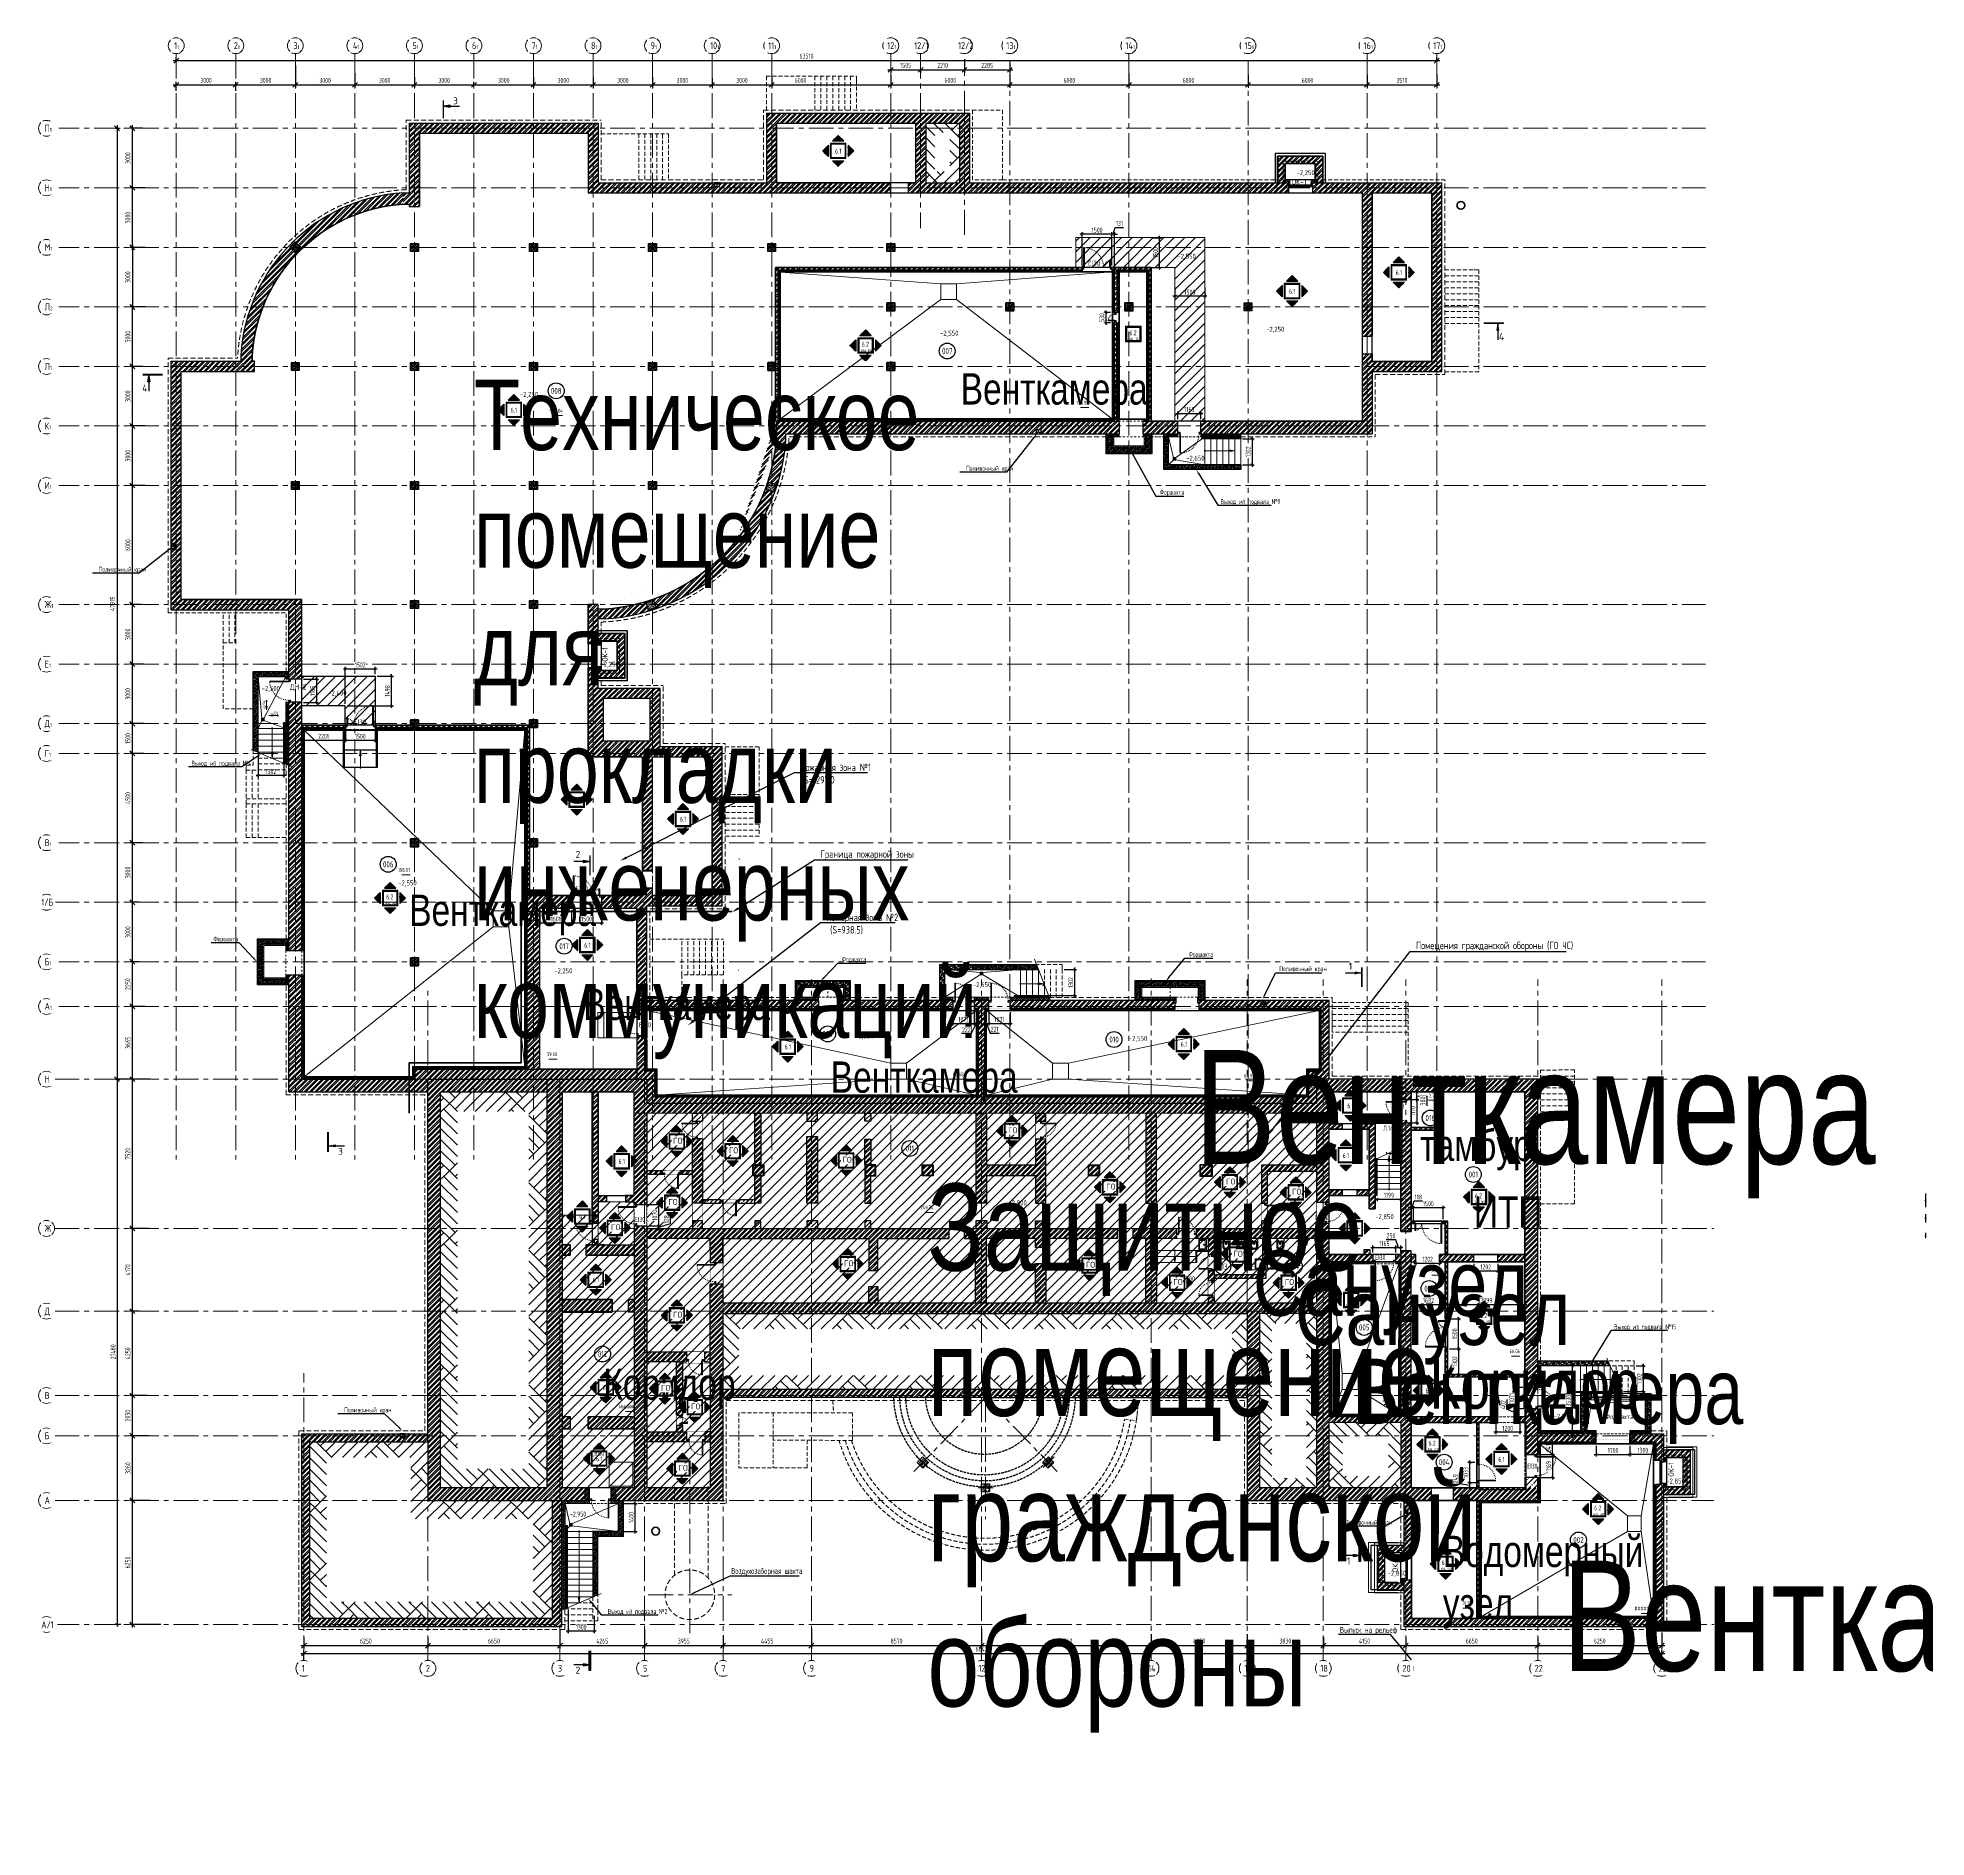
# Model space of a CAD drawing. Header units: millimetres. Extents: x -228453 to 227689, y -157708 to 78645.
# Drawn here: x -33312 to 61838, y -41345 to 49331 of the extents above; entities that cross this region are included whole.
import ezdxf
from ezdxf import colors
from ezdxf.entities.mleader import LeaderData, LeaderLine
from ezdxf.enums import TextEntityAlignment as Align
from ezdxf.math import Vec2, Vec3

# ---------------------------------------------------------------- set-up
doc = ezdxf.new("R2018")
doc.units = ezdxf.units.MM
for name, pattern in [('ACAD_ISO03W100', [30, 12, -18]), ('ADSK_Скрыто', [6, 3, -3]), ('ADSK_Штриховая_ш2 п1', [3, 2, -1]), ('CENTER', [2, 1.25, -0.25, 0.25, -0.25]), ('DASHED', [7, 5, -2, 0]), ('TRATTEGGIATA', [0.75, 0.5, -0.25]), ('Штрих', [6.35, 3.175, -3.175])]:
    doc.linetypes.add(name, pattern=pattern)
doc.layers.get('0').update_dxf_attribs({"color": 250, "lineweight": 0})
doc.layers.get('Defpoints').update_dxf_attribs({"true_color": 0xe5410b})
for name, color, linetype, lineweight in [('!!!_АР_перегородки блоки', 7, 'Continuous', 5), ('!!!_Отделка стен', 7, 'Continuous', 15), ('1 этаж тонкие линии!', 250, 'Continuous', 0), ('_0', 250, 'Continuous', 9), ('_АР ТЕКСТ', 250, 'Continuous', 25), ('_К1', 36, 'Continuous', 35), ('_К2', 42, 'Continuous', 35), ('_Скрыто_', 7, 'ADSK_Скрыто', 9), ('KR_STRIH', 8, 'Continuous', 0), ('АР штриховка стен', 250, 'Continuous', 9), ('АР_Выноски АПР', 7, 'Continuous', 5), ('АР_Двери', 5, 'Continuous', 18), ('АР_Колонны', 5, 'Continuous', 30), ('АР_Колонны Штрих', 250, 'Continuous', 5), ('АР_Лестницы', 250, 'Continuous', 15), ('АР_Лестницы ограждение', 94, 'Continuous', 25), ('АР_Маркер экспликации', 239, 'Continuous', 13), ('АР_МосжилНии_Стены', 202, 'Continuous', 30), ('АР_Навесной фасад', 5, 'Continuous', 5), ('АР_Номер помещения', 1, 'Continuous', 25), ('АР_Оси', 193, 'Continuous', 9), ('АР_Оси размеры', 164, 'Continuous', 9), ('АР_Отметки', 250, 'Continuous', 15), ('АР_Перегородки газоблок_Штрих', 165, 'Continuous', 5), ('АР_Перегородки кирпич', 244, 'Continuous', 30), ('АР_Перегородки_кирпич_Штрих', 244, 'Continuous', 5), ('АР_Полы_Штриховка', 252, 'Continuous', 0), ('АР_Помещения_площадь', 19, 'Continuous', 9), ('АР_Размеры дверей', 15, 'Continuous', 0), ('АР_Разрезы', 175, 'Continuous', 9), ('АР_стены', 250, 'Continuous', 30), ('АР_Сущ Несущая стена', 202, 'Continuous', 30), ('АР_тонкая линия', 250, 'Continuous', 0), ('АР_Тонкие', 250, 'Continuous', 5), ('АР_Утеплитель', 250, 'Continuous', 9), ('АР_Штриховка кирпич', 250, 'Continuous', 9), ('АР_Штриховка монолит', 250, 'Continuous', 9), ('Маркировка ОКОН', 7, 'Continuous', 18), ('Подвал', 250, 'Continuous', 30), ('СТЕНЫ несущие ЛИДЕР', 7, 'Continuous', 30), ('текст', 7, 'Continuous', 15), ('тх разм', 250, 'Continuous', 9), ('Штриховка', 7, 'Continuous', 5)]:
    doc.layers.add(name, color=color, linetype=linetype, lineweight=lineweight)
doc.layers.add('25. ЗАЛИВКА ЗОН', color=7, linetype='Continuous', lineweight=0, transparency=0.2)
doc.layers.add('АР_Названия помещений', color=124, linetype='Continuous', lineweight=5, plot=False)
for name, color, linetype in [('АР_новое окно', 160, 'Continuous'), ('АР_Таблицы', 164, 'Continuous'), ('ВХОДНЫЕ группы Лидер', 250, 'Continuous'), ('Тонкая', 7, 'Continuous'), ('ТХ_сантехника', 253, 'Continuous')]:
    doc.layers.add(name, color=color, linetype=linetype)
doc.layers.add('Граница ПБ', color=7, linetype='Continuous', lineweight=80, true_color=0xf60404)
doc.styles.add('ISOCPEUR', font='isocpeur.ttf', dxfattribs={"width": 0.7})
doc.styles.add('ISOCPEUR_9', font='isocpeur.ttf', dxfattribs={"height": 80})
doc.styles.add('METRO-STYLE', font='isocpeur.ttf', dxfattribs={"width": 0.9, "oblique": 15})
doc.styles.add('PDF ISOCPEUR', font='isocpeur.ttf')
doc.styles.get("Standard").update_dxf_attribs({"font": 'isocpeur.ttf'})
doc.styles.add('Архитект', font='isocpeur.ttf', dxfattribs={"width": 0.8, "oblique": 8})
doc.styles.add('Архитектурный размер', font='isocpeur.ttf', dxfattribs={"width": 0.8, "oblique": 8})
doc.styles.add('ГОСТ 2.304', font='isocpeur.ttf', dxfattribs={"width": 0.7})
doc.linetypes.add('зигзаг', pattern='A,0.00254,-5.08,[131,ltypeshp.shx,S=5.08,R=0,X=-5.08,Y=0],-10.16,[131,ltypeshp.shx,S=5.08,R=180,X=5.08,Y=0],-5.08', length=20.32254)
doc.dimstyles.new('R_100', dxfattribs={"dimtxt": 250, "dimasz": 150, "dimexe": 100, "dimexo": 100, "dimgap": 75, "dimtad": 1, "dimdec": 0, "dimrnd": 1, "dimzin": 0, "dimdsep": 46, "dimtxsty": 'ISOCPEUR', "dimblk": 'ARCHTICK', "dimcen": 0, "dimdle": 100, "dimclrd": 256, "dimclre": 256, "dimclrt": 256, "dimadec": 0, "dimazin": 0, "dimtfac": 2, "dimtdec": 0, "dimtofl": 0, "dimtmove": 1, "dimatfit": 3, "dimfxl": 1, "dimtvp": 3, "dimtfill": 1, "dimtolj": 1, "dimtzin": 0, "dimarcsym": 0})
doc.dimstyles.new('СПДС', dxfattribs={"dimscale": 100, "dimtxt": 2.5, "dimasz": 2.5, "dimexe": 1.5, "dimexo": 0, "dimgap": 1, "dimtad": 1, "dimdec": 0, "dimrnd": 1, "dimtxsty": 'ГОСТ 2.304', "dimblk": 'OBLIQUE', "dimcen": 2.5, "dimdle": 1.5, "dimadec": 0, "dimazin": 2, "dimtfac": 0.75, "dimtdec": 0, "dimtmove": 1, "dimatfit": 3, "dimfxl": 1, "dimtolj": 1, "dimarcsym": 1})
pattern_1 = [(45, (326837.57, -85831.93), (-132.58252, 132.58252), []), (45, (326925.96, -85831.93), (-132.58252, 132.58252), [])]
pattern_2 = [(135, (326837.8, -85832), (-3394.113, 0), [2400, -2400]), (135, (327120.6, -85549), (-3394.113, 0), [2400, -2400]), (135, (327403.4, -85266.2), (-3394.113, 0), [2400, -2400]), (135, (327686.3, -84983.4), (-3394.113, 0), [2400, -2400]), (135, (327969.1, -84700.6), (-3394.113, 0), [2400, -2400]), (135, (328252, -84417.7), (-3394.113, 0), [2400, -2400]), (135, (328534.8, -84134.9), (-3394.113, 0), [2400, -2400]), (45, (325140.7, -84134.9), (3394.113, 0), [2400, -2400]), (45, (324857.9, -83852), (3394.113, 0), [2400, -2400]), (45, (324575, -83569.2), (3394.113, 0), [2400, -2400]), (45, (324292.2, -83286.3), (3394.113, 0), [2400, -2400]), (45, (324009.3, -83003.5), (3394.113, 0), [2400, -2400]), (45, (323726.5, -82720.7), (3394.113, 0), [2400, -2400]), (45, (323443.6, -82437.8), (3394.113, 0), [2400, -2400])]
pattern_3 = [(45, (310745.1, -85734.42), (-132.58252, 132.58252), []), (45, (310833.5, -85734.42), (-132.58252, 132.58252), [])]
pattern_4 = [(45, (311548.31, -85831.93), (-132.58252, 132.58252), []), (45, (311636.7, -85831.93), (-132.58252, 132.58252), [])]
pattern_5 = [(45, (-971714.15, 78594.93), (-132.58252, 132.58252), []), (45, (-971625.76, 78594.93), (-132.58252, 132.58252), [])]
pattern_6 = [(45, (-971581.1, 78990.86), (-132.58252, 132.58252), []), (45, (-971492.71, 78990.86), (-132.58252, 132.58252), [])]
pattern_7 = [(45, (326837.575, -85831.934), (-44.194174, 44.194174), []), (135, (326837.575, -85831.934), (-44.194174, -44.194174), [])]
pattern_8 = [(45, (326837.57, -85831.93), (-88.388348, 88.388348), []), (45, (326925.96, -85831.93), (-88.388348, 88.388348), [156.25, -31.25, 0, -31.25])]
pattern_9 = [(135, (326837.575, -85831.93), (-61.871843, -61.871843), []), (225, (326837.575, -85831.93), (61.871843, -61.871843), [])]
pattern_10 = [(135, (326837.575, -85831.934), (-44.194174, -44.194174), []), (225, (326837.575, -85831.934), (44.194174, -44.194174), [])]
pattern_11 = [(225, (326837.57, -85831.93), (265.16504, -265.16504), [])]
pattern_12 = [(45, (323880.075, -85831.934), (-44.194174, 44.194174), []), (135, (323880.075, -85831.934), (-44.194174, -44.194174), [])]
pattern_13 = [(315.065263, (326837.575, -85831.93), (61.801328, 61.942279), []), (45.065263, (326837.575, -85831.93), (-61.942279, 61.801328), [])]
pattern_14 = [(45, (0, 0), (-35.3553, 35.3553), []), (45, (35.355, 0), (-35.3553, 35.3553), [62.5, -12.5, 0, -12.5])]

# ---------------------------------------------------------------- blocks, each defined once
blk = doc.blocks.new('*U812')
at = {"layer": 'АР_новое окно', "lineweight": 20}
for p, q in [((0, 1210), (-70, 1210)), ((0, 0), (-70, 0))]:
    blk.add_line(p, q, dxfattribs=at)
at = {"layer": 'АР_новое окно'}
for p, q in [((-70, 1210), (-70, 0)), ((-70, 0), (-70, 1210)), ((0, 1140), (-70, 1140)), ((-35, 1140), (-35, 70)), ((0, 1210), (0, 0)), ((0, 70), (-70, 70))]:
    blk.add_line(p, q, dxfattribs=at)
blk = doc.blocks.new('*U801')
h = blk.add_hatch(color=256)
h.dxf.hatch_style = 1
edge = h.paths.add_edge_path()
edge.add_arc((0, 0), 27.6, 359.64, 719.64)
h = blk.add_hatch(color=256)
h.dxf.hatch_style = 1
h.paths.add_polyline_path([(300, -44), (300, 44), (600, 0)])
blk.add_line((600, 0), (0, 0))
blk.add_lwpolyline([(300, 44), (300, -44), (600, 0), (300, 44)])
blk.add_circle((0, 0), 27.6)
blk = doc.blocks.new('_DotSmall')
at = {"color": 0, "linetype": 'ByBlock', "const_width": 0.5}
blk.add_lwpolyline([(-0.0625, 0, 1), (0.0625, 0, 1)], format="xyb", close=True, dxfattribs=at)
blk = doc.blocks.new('унитаз поликлиники')
for p, q in [((0, 175), (0, -175)), ((0, 175), (420, 175)), ((126, 87), (100, 87)), ((112, 73), (112, 100)), ((420, 139), (150, 139)), ((420, 129), (157, 129)), ((192, -34), (192, 34)), ((242, 44), (202, 44)), ((494, 57), (494, -57)), ((504, 55), (504, -55)), ((540, 55), (540, -55)), ((0, -175), (420, -175)), ((126, -87), (99, -86)), ((112, -73), (112, -100)), ((420, -139), (148, -139)), ((420, -129), (155, -129)), ((242, -44), (202, -44))]:
    blk.add_line(p, q)
for centre, radius, start, end in [((242, 0), 43.7, 270, 90), ((420, 55), 120, 0, 90), ((420, 55), 83.5, 359.86187, 90.33349), ((420, 55), 74, 0, 90), ((420, -55), 120, 270, 0), ((420, -55), 84, 270, 0), ((420, -55), 74, 270, 358.40182)]:
    blk.add_arc(centre, radius, start, end)
at = {"extrusion": (0, 0, -1)}
for centre, major_axis, ratio, start_param, end_param in [((112, 87), (3.55, 3.55), 1, 5.504025, 11.78721), ((1158, 0), (-731, -726), 0.993775, 0.659849, 0.910919), ((984, 0), (-23, -941), 0.89728, 1.422258, 1.677847), ((150, 127), (-5.6, -10.5), 0.821373, 1.269211, 2.570669), ((154, 120), (-5.61, -7.72), 0.798093, 1.232924, 2.686723), ((148, -127), (5.4, -10.4), 0.836443, 0.56114, 1.877577), ((155, -117), (5.3, -10.4), 0.842984, 0.549902, 1.8819), ((202, -33), (4.12, -9.49), 0.964797, 0.42926, 1.943413)]:
    blk.add_ellipse(centre, major_axis=major_axis, ratio=ratio, start_param=start_param, end_param=end_param, dxfattribs=at)
for centre, major_axis, ratio, start_param, end_param in [((202, 33), (4.12, 9.49), 0.964797, 0.42926, 1.943413), ((112, -87), (3.54, -3.55), 1, 5.504025, 11.78721)]:
    blk.add_ellipse(centre, major_axis=major_axis, ratio=ratio, start_param=start_param, end_param=end_param)
blk = doc.blocks.new('Из_буфера27431')
at = {"linetype": 'Continuous', "lineweight": 5}
for p, q in [((-139, 11), (-86, 18)), ((-139, 11), (-86, 18)), ((-76, 21), (-34, 25)), ((-76, 21), (-34, 25)), ((-59, 14), (-74, 14)), ((-59, 14), (-74, 14)), ((-59, -14), (-59, 14)), ((-59, -14), (-59, 14)), ((-86, -18), (-139, -11)), ((-86, -18), (-139, -11)), ((-34, -25), (-76, -21)), ((-34, -25), (-76, -21)), ((-74, -14), (-59, -14)), ((-74, -14), (-59, -14))]:
    blk.add_line(p, q, dxfattribs=at)
for points in [[(0, -260), (-380, -260), (-380, 260), (0, 260)], [(-59, -210), (-339, -210), (-339, 210), (-59, 210)], [(-59, -210), (-339, -210), (-339, 210), (-59, 210)]]:
    blk.add_lwpolyline(points, close=True, dxfattribs=at)
for centre, radius, start, end in [((-137, 0), 11.2, 97.13892, 262.86108), ((-137, 0), 11.2, 97.13892, 262.86108), ((-74, 0), 21.1, 122.77103, 237.22897), ((-74, 0), 21.1, 122.77103, 237.22897), ((-74, 0), 13.6, 90, 270), ((-74, 0), 13.6, 90, 270), ((-74, 0), 21.1, 95.16961, 122.77103), ((-74, 0), 21.1, 95.16961, 122.77103), ((-34, 0), 25, 270, 90), ((-34, 0), 25, 270, 90), ((-74, 0), 21.1, 237.22897, 264.83039), ((-74, 0), 21.1, 237.22897, 264.83039)]:
    blk.add_arc(centre, radius, start, end, dxfattribs=at)
blk = doc.blocks.new('Писуар')
for points in [[(0, 53), (116, 53, 0.328868), (164, 90, 0.066999), (145, 234, 0.172209), (82, 318, 0.143285), (0, 342, 0.143285), (-82, 318, 0.172209), (-145, 234, 0.066999), (-164, 90)], [(-164, 90, 0.328868), (-116, 53, 8)], [(-58, 286, 0.137396), (-106, 222)], [(0, 93, 0.419996), (-16, 77, 0.151492), (-11, 66), (0, 66)], [(0, 93, -0.419996), (16, 77, -0.151492), (11, 66), (0, 66)], [(58, 286, -0.137396), (106, 222)]]:
    blk.add_lwpolyline(points, format="xyb")
for points in [[(0, 0), (-164, 0), (-164, 90)], [(0, 53), (-116, 53)], [(0, 0), (164, 0), (164, 90)]]:
    blk.add_lwpolyline(points)
blk.add_lwpolyline([(-21, 0), (21, 0), (21, -16), (-21, -16)], close=True)
for centre, radius, start, end in [((282, 110), 404, 163.87115, 178.96926), ((3, 912), 819, 262.01576, 269.81492), ((0, 187), 115, 90, 120.51024)]:
    blk.add_arc(centre, radius, start, end)
at = {"extrusion": (0, 0, -1)}
for centre, radius, start, end in [((0, 187), 115, 90, 120.51024), ((3, 912), 819, 262.01576, 269.81492), ((282, 110), 404, 163.87115, 178.96926)]:
    blk.add_arc(centre, radius, start, end, dxfattribs=at)
for points, start_tangent, end_tangent in [([(-122, 117), (-111, 101)], (0.014037, -0.999901), (0.974129, -0.225992)), ([(122, 117), (111, 101)], (-0.014037, -0.999901), (-0.974129, -0.225992))]:
    blk.add_spline(points, degree=3, dxfattribs=dict(start_tangent=start_tangent, end_tangent=end_tangent))
for points in [[(-11, 132), (-11, 138), (-5, 138), (0, 138)], [(0, 122), (-5, 122), (-11, 127), (-11, 132)], [(11, 132), (11, 138), (5, 138), (0, 138)], [(0, 122), (5, 122), (11, 127), (11, 132)], [(164, 90), (159, 69), (138, 53), (116, 53)]]:
    blk.add_open_spline(points, degree=3)
blk = doc.blocks.new('A$C60573c2e')
at = {"layer": 'АР_Разрезы', "ltscale": 100}
h = blk.add_hatch(color=5, dxfattribs=at)
h.dxf.hatch_style = 1
h.paths.add_polyline_path([(13494, 509), (13424, 509), (13424, 1414), (13494, 1414)])
h.paths.add_polyline_path([(13795, 1063), (13494, 1114), (13795, 1114)])
h.paths.add_polyline_path([(13795, 1114), (13494, 1114), (13795, 1164)])
h = blk.add_hatch(color=5, dxfattribs=at)
h.dxf.hatch_style = 1
h.paths.add_polyline_path([(65884, -9869), (65884, -9799), (66884, -9799), (66884, -9869)])
h.paths.add_polyline_path([(66534, -10170), (66584, -9869), (66584, -10170)])
h.paths.add_polyline_path([(66584, -10170), (66584, -9869), (66634, -10170)])
h = blk.add_hatch(color=5, dxfattribs=at)
h.dxf.hatch_style = 1
h.paths.add_polyline_path([(-689, -12469), (-689, -12399), (-1689, -12399), (-1689, -12469)])
h.paths.add_polyline_path([(-1339, -12769), (-1389, -12469), (-1389, -12769)])
h.paths.add_polyline_path([(-1389, -12769), (-1389, -12469), (-1440, -12769)])
h = blk.add_hatch(color=5, dxfattribs=at)
h.dxf.hatch_style = 1
h.paths.add_polyline_path([(20810, -37642), (20880, -37642), (20880, -36642), (20810, -36642)])
h.paths.add_polyline_path([(20509, -36993), (20810, -36942), (20509, -36942)])
h.paths.add_polyline_path([(20509, -36942), (20810, -36942), (20509, -36892)])
h = blk.add_hatch(color=5, dxfattribs=at)
h.dxf.hatch_style = 1
h.paths.add_polyline_path([(59699, -43275), (59769, -43275), (59769, -42275), (59699, -42275)])
h.paths.add_polyline_path([(59398, -42625), (59699, -42575), (59398, -42575)])
h.paths.add_polyline_path([(59398, -42575), (59699, -42575), (59398, -42525)])
h = blk.add_hatch(color=5, dxfattribs=at)
h.dxf.hatch_style = 1
h.paths.add_polyline_path([(7699, -50578), (7629, -50578), (7629, -51578), (7699, -51578)])
h.paths.add_polyline_path([(7999, -51228), (7699, -51278), (7999, -51278)])
h.paths.add_polyline_path([(7999, -51278), (7699, -51278), (7999, -51328)])
h = blk.add_hatch(color=5, dxfattribs=at)
h.dxf.hatch_style = 1
h.paths.add_polyline_path([(59606, -71214), (59676, -71214), (59676, -72214), (59606, -72214)])
h.paths.add_polyline_path([(59306, -71864), (59606, -71914), (59306, -71914)])
h.paths.add_polyline_path([(59306, -71914), (59606, -71914), (59306, -71964)])
h = blk.add_hatch(color=5, dxfattribs=at)
h.dxf.hatch_style = 1
h.paths.add_polyline_path([(20810, -76719), (20880, -76719), (20880, -77719), (20810, -77719)])
h.paths.add_polyline_path([(20509, -77369), (20810, -77419), (20509, -77419)])
h.paths.add_polyline_path([(20509, -77419), (20810, -77419), (20509, -77469)])
at = {"layer": 'АР_Разрезы', "color": 5, "lineweight": 25, "ltscale": 100}
for p, q in [((13795, 1164), (13494, 1114)), ((13494, 1114), (13795, 1063)), ((13795, 1063), (13795, 1164)), ((65884, -9799, -2792), (66884, -9799, -2792)), ((66584, -9869, -2792), (66534, -10170, -2792)), ((66534, -10170, -2792), (66634, -10170, -2792)), ((66634, -10170, -2792), (66584, -9869, -2792)), ((-689, -12399, -2792), (-1689, -12399, -2792)), ((-1440, -12769, -2792), (-1389, -12469, -2792)), ((-1339, -12769, -2792), (-1440, -12769, -2792)), ((-1389, -12469, -2792), (-1339, -12769, -2792)), ((20810, -36942), (20509, -36892)), ((20509, -36892), (20509, -36993)), ((20509, -36993), (20810, -36942)), ((59699, -42575), (59398, -42525)), ((59398, -42525), (59398, -42625)), ((7629, -50578), (7629, -51578)), ((7699, -51278), (7999, -51228)), ((7999, -51328), (7699, -51278)), ((7999, -51228), (7999, -51328)), ((59606, -72214), (59606, -71214)), ((59676, -71214), (59676, -72214)), ((59606, -71914), (59306, -71864)), ((59306, -71864), (59306, -71964)), ((59306, -71964), (59606, -71914)), ((59676, -72214), (59606, -72214)), ((20810, -77719), (20810, -76719)), ((20880, -76719), (20880, -77719)), ((20810, -77419), (20509, -77369)), ((20509, -77369), (20509, -77469)), ((20509, -77469), (20810, -77419)), ((20880, -77719), (20810, -77719))]:
    blk.add_line(p, q, dxfattribs=at)
for points, elevation in [([(13494, 1114), (14278, 1114)], 0), ([(66584, -9869), (66584, -10653)], -2792), ([(-1389, -12469), (-1389, -13252)], -2792), ([(20810, -36942), (20026, -36942)], 0), ([(7699, -51278), (8483, -51278)], 0), ([(20810, -77419), (20026, -77419)], 0)]:
    blk.add_lwpolyline(points, dxfattribs=dict(at, elevation=elevation))
for points in [[(59699, -42575), (58915, -42575)], [(59606, -71914), (58822, -71914)]]:
    blk.add_lwpolyline(points, dxfattribs=at)
at = {"layer": 'АР_Разрезы', "color": 5, "lineweight": 25, "ltscale": 100, "char_height": 350, "width": 583.33, "style": 'METRO-STYLE'}
for s, insert, attachment_point in [('{\\Q0;\\W1;3}', (13944, 1214), 7), ('{\\Q0;\\W1;4}', (66905, -10319, -2792), 3), ('{\\Q0;\\W1;4}', (-1710, -12919, -2792), 1), ('{\\Q0;\\W1;2}', (20360, -36413), 3), ('{\\Q0;\\W1;1}', (59249, -42045), 3), ('{\\Q0;\\W1;3}', (8149, -51378), 1), ('{\\Q0;\\W1;1}', (59156, -72014), 3), ('{\\Q0;\\W1;2}', (20360, -77519), 3)]:
    blk.add_mtext(s, dxfattribs=dict(at, insert=insert, attachment_point=attachment_point))
blk = doc.blocks.new('*U850')
h = blk.add_hatch(color=256)
h.dxf.hatch_style = 1
edge = h.paths.add_edge_path()
edge.add_arc((0, 0), 27.6, 359.64, 719.64)
h = blk.add_hatch(color=256)
h.dxf.hatch_style = 1
h.paths.add_polyline_path([(3300, -44), (3300, 44), (3600, 0)])
blk.add_line((3600, 0), (0, 0))
blk.add_lwpolyline([(3300, 44), (3300, -44), (3600, 0), (3300, 44)])
blk.add_circle((0, 0), 27.6)
blk = doc.blocks.new('_Oblique')
at = {"color": 0, "linetype": 'ByBlock', "lineweight": -2}
blk.add_line((-0.5, -0.5), (0.5, 0.5), dxfattribs=at)
blk = doc.blocks.new('*D912')
at = {"layer": 'Defpoints', "color": 0, "lineweight": 40, "ltscale": 100, "transparency": 16777216}
for p in [(-28547, -24376), (-27649, -24376), (-27113, -30626)]:
    blk.add_point(p, dxfattribs=at)
at = {"layer": 'АР_Оси размеры', "color": 0, "lineweight": -2, "ltscale": 100, "transparency": 16777216}
for p, q in [((-27649, -24376), (-28697, -24376)), ((-28547, -30776), (-28547, -24226)), ((-27113, -30626), (-28697, -30626))]:
    blk.add_line(p, q, dxfattribs=at)
at = {"layer": 'АР_Оси размеры', "color": 0, "lineweight": -2, "ltscale": 100, "transparency": 16777216, "xscale": 250, "yscale": 250, "zscale": 250}
for p, rotation in [((-28547, -24376), 90), ((-28547, -30626), 270)]:
    blk.add_blockref('_Oblique', p, dxfattribs=dict(at, rotation=rotation))
at = {"layer": 'АР_Оси размеры', "color": 0, "ltscale": 100, "transparency": 16777216, "insert": (-28772, -27501), "char_height": 250, "attachment_point": 5, "rotation": 90, "style": 'ГОСТ 2.304'}
blk.add_mtext('\\A1;6250', dxfattribs=at)
blk = doc.blocks.new('*D913')
at = {"layer": 'Defpoints', "color": 0, "lineweight": 40, "ltscale": 100, "transparency": 16777216}
for p in [(-28547, -21116), (-27726, -21116), (-27649, -24376)]:
    blk.add_point(p, dxfattribs=at)
at = {"layer": 'АР_Оси размеры', "color": 0, "lineweight": -2, "ltscale": 100, "transparency": 16777216}
for p, q in [((-27726, -21116), (-28697, -21116)), ((-28547, -24526), (-28547, -20966)), ((-27649, -24376), (-28697, -24376))]:
    blk.add_line(p, q, dxfattribs=at)
at = {"layer": 'АР_Оси размеры', "color": 0, "lineweight": -2, "ltscale": 100, "transparency": 16777216, "xscale": 250, "yscale": 250, "zscale": 250}
for p, rotation in [((-28547, -21116), 90), ((-28547, -24376), 270)]:
    blk.add_blockref('_Oblique', p, dxfattribs=dict(at, rotation=rotation))
at = {"layer": 'АР_Оси размеры', "color": 0, "ltscale": 100, "transparency": 16777216, "insert": (-28772, -22746), "char_height": 250, "attachment_point": 5, "rotation": 90, "style": 'ГОСТ 2.304'}
blk.add_mtext('\\A1;3260', dxfattribs=at)
blk = doc.blocks.new('*D893')
at = {"layer": 'Defpoints', "color": 0, "lineweight": 40, "ltscale": 100, "transparency": 16777216}
for p in [(-28547, -19086), (-27799, -19086), (-27726, -21116)]:
    blk.add_point(p, dxfattribs=at)
at = {"layer": 'АР_Оси размеры', "color": 0, "lineweight": -2, "ltscale": 100, "transparency": 16777216}
for p, q in [((-28547, -21266), (-28547, -18936)), ((-27799, -19086), (-28697, -19086)), ((-27726, -21116), (-28697, -21116))]:
    blk.add_line(p, q, dxfattribs=at)
at = {"layer": 'АР_Оси размеры', "color": 0, "lineweight": -2, "ltscale": 100, "transparency": 16777216, "xscale": 250, "yscale": 250, "zscale": 250}
for p, rotation in [((-28547, -19086), 90), ((-28547, -21116), 270)]:
    blk.add_blockref('_Oblique', p, dxfattribs=dict(at, rotation=rotation))
at = {"layer": 'АР_Оси размеры', "color": 0, "ltscale": 100, "transparency": 16777216, "insert": (-28772, -20101), "char_height": 250, "attachment_point": 5, "rotation": 90, "style": 'ГОСТ 2.304'}
blk.add_mtext('\\A1;2030', dxfattribs=at)
blk = doc.blocks.new('*D894')
at = {"layer": 'Defpoints', "color": 0, "lineweight": 40, "ltscale": 100, "transparency": 16777216}
for p in [(-28547, -14836), (-28197, -14836), (-27799, -19086)]:
    blk.add_point(p, dxfattribs=at)
at = {"layer": 'АР_Оси размеры', "color": 0, "lineweight": -2, "ltscale": 100, "transparency": 16777216}
for p, q in [((-28197, -14836), (-28697, -14836)), ((-28547, -19236), (-28547, -14686)), ((-27799, -19086), (-28697, -19086))]:
    blk.add_line(p, q, dxfattribs=at)
at = {"layer": 'АР_Оси размеры', "color": 0, "lineweight": -2, "ltscale": 100, "transparency": 16777216, "xscale": 250, "yscale": 250, "zscale": 250}
for p, rotation in [((-28547, -14836), 90), ((-28547, -19086), 270)]:
    blk.add_blockref('_Oblique', p, dxfattribs=dict(at, rotation=rotation))
at = {"layer": 'АР_Оси размеры', "color": 0, "ltscale": 100, "transparency": 16777216, "insert": (-28772, -16961), "char_height": 250, "attachment_point": 5, "rotation": 90, "style": 'ГОСТ 2.304'}
blk.add_mtext('\\A1;4250', dxfattribs=at)
blk = doc.blocks.new('*D895')
at = {"layer": 'Defpoints', "color": 0, "lineweight": 40, "ltscale": 100, "transparency": 16777216}
for p in [(-28547, -10666), (-27729, -10666), (-28197, -14836)]:
    blk.add_point(p, dxfattribs=at)
at = {"layer": 'АР_Оси размеры', "color": 0, "lineweight": -2, "ltscale": 100, "transparency": 16777216}
for p, q in [((-27729, -10666), (-28697, -10666)), ((-28547, -14986), (-28547, -10516)), ((-28197, -14836), (-28697, -14836))]:
    blk.add_line(p, q, dxfattribs=at)
at = {"layer": 'АР_Оси размеры', "color": 0, "lineweight": -2, "ltscale": 100, "transparency": 16777216, "xscale": 250, "yscale": 250, "zscale": 250}
for p, rotation in [((-28547, -10666), 90), ((-28547, -14836), 270)]:
    blk.add_blockref('_Oblique', p, dxfattribs=dict(at, rotation=rotation))
at = {"layer": 'АР_Оси размеры', "color": 0, "ltscale": 100, "transparency": 16777216, "insert": (-28772, -12751), "char_height": 250, "attachment_point": 5, "rotation": 90, "style": 'ГОСТ 2.304'}
blk.add_mtext('\\A1;4170', dxfattribs=at)
blk = doc.blocks.new('*D896')
at = {"layer": 'Defpoints', "color": 0, "lineweight": 40, "ltscale": 100, "transparency": 16777216}
for p in [(-28547, -3146), (-27668, -3146), (-27729, -10666)]:
    blk.add_point(p, dxfattribs=at)
at = {"layer": 'АР_Оси размеры', "color": 0, "lineweight": -2, "ltscale": 100, "transparency": 16777216}
for p, q in [((-27668, -3146), (-28697, -3146)), ((-28547, -10816), (-28547, -2996)), ((-27729, -10666), (-28697, -10666))]:
    blk.add_line(p, q, dxfattribs=at)
at = {"layer": 'АР_Оси размеры', "color": 0, "lineweight": -2, "ltscale": 100, "transparency": 16777216, "xscale": 250, "yscale": 250, "zscale": 250}
for p, rotation in [((-28547, -3146), 90), ((-28547, -10666), 270)]:
    blk.add_blockref('_Oblique', p, dxfattribs=dict(at, rotation=rotation))
at = {"layer": 'АР_Оси размеры', "color": 0, "ltscale": 100, "transparency": 16777216, "insert": (-28772, -6906), "char_height": 250, "attachment_point": 5, "rotation": 90, "style": 'ГОСТ 2.304'}
blk.add_mtext('\\A1;7520', dxfattribs=at)
blk = doc.blocks.new('*D897')
at = {"layer": 'Defpoints', "color": 0, "lineweight": 40, "ltscale": 100, "transparency": 16777216}
for p in [(-28547, 519), (-27898, 519), (-27668, -3146)]:
    blk.add_point(p, dxfattribs=at)
at = {"layer": 'АР_Оси размеры', "color": 0, "lineweight": -2, "ltscale": 100, "transparency": 16777216}
for p, q in [((-27898, 519), (-28697, 519)), ((-28547, -3296), (-28547, 669)), ((-27668, -3146), (-28697, -3146))]:
    blk.add_line(p, q, dxfattribs=at)
at = {"layer": 'АР_Оси размеры', "color": 0, "lineweight": -2, "ltscale": 100, "transparency": 16777216, "xscale": 250, "yscale": 250, "zscale": 250}
for p, rotation in [((-28547, 519), 90), ((-28547, -3146), 270)]:
    blk.add_blockref('_Oblique', p, dxfattribs=dict(at, rotation=rotation))
at = {"layer": 'АР_Оси размеры', "color": 0, "ltscale": 100, "transparency": 16777216, "insert": (-28772, -1314), "char_height": 250, "attachment_point": 5, "rotation": 90, "style": 'ГОСТ 2.304'}
blk.add_mtext('\\A1;3665', dxfattribs=at)
blk = doc.blocks.new('*D898')
at = {"layer": 'Defpoints', "color": 0, "lineweight": 40, "ltscale": 100, "transparency": 16777216}
for p in [(-28547, 2769), (-28205, 2769), (-27898, 519)]:
    blk.add_point(p, dxfattribs=at)
at = {"layer": 'АР_Оси размеры', "color": 0, "lineweight": -2, "ltscale": 100, "transparency": 16777216}
for p, q in [((-28547, 369), (-28547, 2919)), ((-28205, 2769), (-28697, 2769)), ((-27898, 519), (-28697, 519))]:
    blk.add_line(p, q, dxfattribs=at)
at = {"layer": 'АР_Оси размеры', "color": 0, "lineweight": -2, "ltscale": 100, "transparency": 16777216, "xscale": 250, "yscale": 250, "zscale": 250}
for p, rotation in [((-28547, 2769), 90), ((-28547, 519), 270)]:
    blk.add_blockref('_Oblique', p, dxfattribs=dict(at, rotation=rotation))
at = {"layer": 'АР_Оси размеры', "color": 0, "ltscale": 100, "transparency": 16777216, "insert": (-28772, 1644), "char_height": 250, "attachment_point": 5, "rotation": 90, "style": 'ГОСТ 2.304'}
blk.add_mtext('\\A1;2250', dxfattribs=at)
blk = doc.blocks.new('*D899')
at = {"layer": 'Defpoints', "color": 0, "lineweight": 40, "ltscale": 100, "transparency": 16777216}
for p in [(-28547, 5769), (-28205, 5769), (-28205, 2769)]:
    blk.add_point(p, dxfattribs=at)
at = {"layer": 'АР_Оси размеры', "color": 0, "lineweight": -2, "ltscale": 100, "transparency": 16777216}
for p, q in [((-28205, 5769), (-28697, 5769)), ((-28547, 2619), (-28547, 5919)), ((-28205, 2769), (-28697, 2769))]:
    blk.add_line(p, q, dxfattribs=at)
at = {"layer": 'АР_Оси размеры', "color": 0, "lineweight": -2, "ltscale": 100, "transparency": 16777216, "xscale": 250, "yscale": 250, "zscale": 250}
for p, rotation in [((-28547, 5769), 90), ((-28547, 2769), 270)]:
    blk.add_blockref('_Oblique', p, dxfattribs=dict(at, rotation=rotation))
at = {"layer": 'АР_Оси размеры', "color": 0, "ltscale": 100, "transparency": 16777216, "insert": (-28772, 4269), "char_height": 250, "attachment_point": 5, "rotation": 90, "style": 'ГОСТ 2.304'}
blk.add_mtext('\\A1;3000', dxfattribs=at)
blk = doc.blocks.new('*D900')
at = {"layer": 'Defpoints', "color": 0, "lineweight": 40, "ltscale": 100, "transparency": 16777216}
for p in [(-28547, 8769), (-28038, 8769), (-28205, 5769)]:
    blk.add_point(p, dxfattribs=at)
at = {"layer": 'АР_Оси размеры', "color": 0, "lineweight": -2, "ltscale": 100, "transparency": 16777216}
for p, q in [((-28038, 8769), (-28697, 8769)), ((-28547, 5619), (-28547, 8919)), ((-28205, 5769), (-28697, 5769))]:
    blk.add_line(p, q, dxfattribs=at)
at = {"layer": 'АР_Оси размеры', "color": 0, "lineweight": -2, "ltscale": 100, "transparency": 16777216, "xscale": 250, "yscale": 250, "zscale": 250}
for p, rotation in [((-28547, 8769), 90), ((-28547, 5769), 270)]:
    blk.add_blockref('_Oblique', p, dxfattribs=dict(at, rotation=rotation))
at = {"layer": 'АР_Оси размеры', "color": 0, "ltscale": 100, "transparency": 16777216, "insert": (-28772, 7269), "char_height": 250, "attachment_point": 5, "rotation": 90, "style": 'ГОСТ 2.304'}
blk.add_mtext('\\A1;3000', dxfattribs=at)
blk = doc.blocks.new('*D901')
at = {"layer": 'Defpoints', "color": 0, "lineweight": 40, "ltscale": 100, "transparency": 16777216}
for p in [(-28547, 13269), (-27984, 13269), (-28038, 8769)]:
    blk.add_point(p, dxfattribs=at)
at = {"layer": 'АР_Оси размеры', "color": 0, "lineweight": -2, "ltscale": 100, "transparency": 16777216}
for p, q in [((-28547, 8619), (-28547, 13419)), ((-27984, 13269), (-28697, 13269)), ((-28038, 8769), (-28697, 8769))]:
    blk.add_line(p, q, dxfattribs=at)
at = {"layer": 'АР_Оси размеры', "color": 0, "lineweight": -2, "ltscale": 100, "transparency": 16777216, "xscale": 250, "yscale": 250, "zscale": 250}
for p, rotation in [((-28547, 13269), 90), ((-28547, 8769), 270)]:
    blk.add_blockref('_Oblique', p, dxfattribs=dict(at, rotation=rotation))
at = {"layer": 'АР_Оси размеры', "color": 0, "ltscale": 100, "transparency": 16777216, "insert": (-28772, 11019), "char_height": 250, "attachment_point": 5, "rotation": 90, "style": 'ГОСТ 2.304'}
blk.add_mtext('\\A1;4500', dxfattribs=at)
blk = doc.blocks.new('*D902')
at = {"layer": 'Defpoints', "color": 0, "lineweight": 40, "ltscale": 100, "transparency": 16777216}
for p in [(-28547, 14769), (-27984, 14769), (-27984, 13269)]:
    blk.add_point(p, dxfattribs=at)
at = {"layer": 'АР_Оси размеры', "color": 0, "lineweight": -2, "ltscale": 100, "transparency": 16777216}
for p, q in [((-27984, 14769), (-28697, 14769)), ((-28547, 13119), (-28547, 14919)), ((-27984, 13269), (-28697, 13269))]:
    blk.add_line(p, q, dxfattribs=at)
at = {"layer": 'АР_Оси размеры', "color": 0, "lineweight": -2, "ltscale": 100, "transparency": 16777216, "xscale": 250, "yscale": 250, "zscale": 250}
for p, rotation in [((-28547, 14769), 90), ((-28547, 13269), 270)]:
    blk.add_blockref('_Oblique', p, dxfattribs=dict(at, rotation=rotation))
at = {"layer": 'АР_Оси размеры', "color": 0, "ltscale": 100, "transparency": 16777216, "insert": (-28772, 14019), "char_height": 250, "attachment_point": 5, "rotation": 90, "style": 'ГОСТ 2.304'}
blk.add_mtext('\\A1;1500', dxfattribs=at)
blk = doc.blocks.new('*D903')
at = {"layer": 'Defpoints', "color": 0, "lineweight": 40, "ltscale": 100, "transparency": 16777216}
for p in [(-28547, 17769), (-28124, 17769), (-27984, 14769)]:
    blk.add_point(p, dxfattribs=at)
at = {"layer": 'АР_Оси размеры', "color": 0, "lineweight": -2, "ltscale": 100, "transparency": 16777216}
for p, q in [((-28124, 17769), (-28697, 17769)), ((-28547, 14619), (-28547, 17919)), ((-27984, 14769), (-28697, 14769))]:
    blk.add_line(p, q, dxfattribs=at)
at = {"layer": 'АР_Оси размеры', "color": 0, "lineweight": -2, "ltscale": 100, "transparency": 16777216, "xscale": 250, "yscale": 250, "zscale": 250}
for p, rotation in [((-28547, 17769), 90), ((-28547, 14769), 270)]:
    blk.add_blockref('_Oblique', p, dxfattribs=dict(at, rotation=rotation))
at = {"layer": 'АР_Оси размеры', "color": 0, "ltscale": 100, "transparency": 16777216, "insert": (-28772, 16269), "char_height": 250, "attachment_point": 5, "rotation": 90, "style": 'ГОСТ 2.304'}
blk.add_mtext('\\A1;3000', dxfattribs=at)
blk = doc.blocks.new('*D904')
at = {"layer": 'Defpoints', "color": 0, "lineweight": 40, "ltscale": 100, "transparency": 16777216}
for p in [(-28547, 20769), (-28124, 20769), (-27984, 17769)]:
    blk.add_point(p, dxfattribs=at)
at = {"layer": 'АР_Оси размеры', "color": 0, "lineweight": -2, "ltscale": 100, "transparency": 16777216}
for p, q in [((-28124, 20769), (-28697, 20769)), ((-28547, 17619), (-28547, 20919)), ((-27984, 17769), (-28697, 17769))]:
    blk.add_line(p, q, dxfattribs=at)
at = {"layer": 'АР_Оси размеры', "color": 0, "lineweight": -2, "ltscale": 100, "transparency": 16777216, "xscale": 250, "yscale": 250, "zscale": 250}
for p, rotation in [((-28547, 20769), 90), ((-28547, 17769), 270)]:
    blk.add_blockref('_Oblique', p, dxfattribs=dict(at, rotation=rotation))
at = {"layer": 'АР_Оси размеры', "color": 0, "ltscale": 100, "transparency": 16777216, "insert": (-28772, 19269), "char_height": 250, "attachment_point": 5, "rotation": 90, "style": 'ГОСТ 2.304'}
blk.add_mtext('\\A1;3000', dxfattribs=at)
blk = doc.blocks.new('*D905')
at = {"layer": 'Defpoints', "color": 0, "lineweight": 40, "ltscale": 100, "transparency": 16777216}
for p in [(-28547, 26769), (-27893, 26769), (-28124, 20769)]:
    blk.add_point(p, dxfattribs=at)
at = {"layer": 'АР_Оси размеры', "color": 0, "lineweight": -2, "ltscale": 100, "transparency": 16777216}
for p, q in [((-27893, 26769), (-28697, 26769)), ((-28547, 20619), (-28547, 26919)), ((-28124, 20769), (-28697, 20769))]:
    blk.add_line(p, q, dxfattribs=at)
at = {"layer": 'АР_Оси размеры', "color": 0, "lineweight": -2, "ltscale": 100, "transparency": 16777216, "xscale": 250, "yscale": 250, "zscale": 250}
for p, rotation in [((-28547, 26769), 90), ((-28547, 20769), 270)]:
    blk.add_blockref('_Oblique', p, dxfattribs=dict(at, rotation=rotation))
at = {"layer": 'АР_Оси размеры', "color": 0, "ltscale": 100, "transparency": 16777216, "insert": (-28772, 23769), "char_height": 250, "attachment_point": 5, "rotation": 90, "style": 'ГОСТ 2.304'}
blk.add_mtext('\\A1;6000', dxfattribs=at)
blk = doc.blocks.new('*D906')
at = {"layer": 'Defpoints', "color": 0, "lineweight": 40, "ltscale": 100, "transparency": 16777216}
for p in [(-28547, 29769), (-28036, 29769), (-27893, 26769)]:
    blk.add_point(p, dxfattribs=at)
at = {"layer": 'АР_Оси размеры', "color": 0, "lineweight": -2, "ltscale": 100, "transparency": 16777216}
for p, q in [((-28036, 29769), (-28697, 29769)), ((-28547, 26619), (-28547, 29919)), ((-27893, 26769), (-28697, 26769))]:
    blk.add_line(p, q, dxfattribs=at)
at = {"layer": 'АР_Оси размеры', "color": 0, "lineweight": -2, "ltscale": 100, "transparency": 16777216, "xscale": 250, "yscale": 250, "zscale": 250}
for p, rotation in [((-28547, 29769), 90), ((-28547, 26769), 270)]:
    blk.add_blockref('_Oblique', p, dxfattribs=dict(at, rotation=rotation))
at = {"layer": 'АР_Оси размеры', "color": 0, "ltscale": 100, "transparency": 16777216, "insert": (-28772, 28269), "char_height": 250, "attachment_point": 5, "rotation": 90, "style": 'ГОСТ 2.304'}
blk.add_mtext('\\A1;3000', dxfattribs=at)
blk = doc.blocks.new('*D907')
at = {"layer": 'Defpoints', "color": 0, "lineweight": 40, "ltscale": 100, "transparency": 16777216}
for p in [(-28547, 32769), (-28036, 32769), (-27893, 29769)]:
    blk.add_point(p, dxfattribs=at)
at = {"layer": 'АР_Оси размеры', "color": 0, "lineweight": -2, "ltscale": 100, "transparency": 16777216}
for p, q in [((-28036, 32769), (-28697, 32769)), ((-28547, 29619), (-28547, 32919)), ((-27893, 29769), (-28697, 29769))]:
    blk.add_line(p, q, dxfattribs=at)
at = {"layer": 'АР_Оси размеры', "color": 0, "lineweight": -2, "ltscale": 100, "transparency": 16777216, "xscale": 250, "yscale": 250, "zscale": 250}
for p, rotation in [((-28547, 32769), 90), ((-28547, 29769), 270)]:
    blk.add_blockref('_Oblique', p, dxfattribs=dict(at, rotation=rotation))
at = {"layer": 'АР_Оси размеры', "color": 0, "ltscale": 100, "transparency": 16777216, "insert": (-28772, 31269), "char_height": 250, "attachment_point": 5, "rotation": 90, "style": 'ГОСТ 2.304'}
blk.add_mtext('\\A1;3000', dxfattribs=at)
blk = doc.blocks.new('*D908')
at = {"layer": 'Defpoints', "color": 0, "lineweight": 40, "ltscale": 100, "transparency": 16777216}
for p in [(-28547, 35769), (-27888, 35769), (-28036, 32769)]:
    blk.add_point(p, dxfattribs=at)
at = {"layer": 'АР_Оси размеры', "color": 0, "lineweight": -2, "ltscale": 100, "transparency": 16777216}
for p, q in [((-27888, 35769), (-28697, 35769)), ((-28547, 32619), (-28547, 35919)), ((-28036, 32769), (-28697, 32769))]:
    blk.add_line(p, q, dxfattribs=at)
at = {"layer": 'АР_Оси размеры', "color": 0, "lineweight": -2, "ltscale": 100, "transparency": 16777216, "xscale": 250, "yscale": 250, "zscale": 250}
for p, rotation in [((-28547, 35769), 90), ((-28547, 32769), 270)]:
    blk.add_blockref('_Oblique', p, dxfattribs=dict(at, rotation=rotation))
at = {"layer": 'АР_Оси размеры', "color": 0, "ltscale": 100, "transparency": 16777216, "insert": (-28772, 34269), "char_height": 250, "attachment_point": 5, "rotation": 90, "style": 'ГОСТ 2.304'}
blk.add_mtext('\\A1;3000', dxfattribs=at)
blk = doc.blocks.new('*D909')
at = {"layer": 'Defpoints', "color": 0, "lineweight": 40, "ltscale": 100, "transparency": 16777216}
for p in [(-28547, 41769), (-28036, 41769), (-27893, 38769)]:
    blk.add_point(p, dxfattribs=at)
at = {"layer": 'АР_Оси размеры', "color": 0, "lineweight": -2, "ltscale": 100, "transparency": 16777216}
for p, q in [((-28547, 38619), (-28547, 41919)), ((-28036, 41769), (-28697, 41769)), ((-27893, 38769), (-28697, 38769))]:
    blk.add_line(p, q, dxfattribs=at)
at = {"layer": 'АР_Оси размеры', "color": 0, "lineweight": -2, "ltscale": 100, "transparency": 16777216, "xscale": 250, "yscale": 250, "zscale": 250}
for p, rotation in [((-28547, 41769), 90), ((-28547, 38769), 270)]:
    blk.add_blockref('_Oblique', p, dxfattribs=dict(at, rotation=rotation))
at = {"layer": 'АР_Оси размеры', "color": 0, "ltscale": 100, "transparency": 16777216, "insert": (-28772, 40269), "char_height": 250, "attachment_point": 5, "rotation": 90, "style": 'ГОСТ 2.304'}
blk.add_mtext('\\A1;3000', dxfattribs=at)
blk = doc.blocks.new('*D910')
at = {"layer": 'Defpoints', "color": 0, "lineweight": 40, "ltscale": 100, "transparency": 16777216}
for p in [(-28547, 44769), (-28036, 44769), (-27893, 41769)]:
    blk.add_point(p, dxfattribs=at)
at = {"layer": 'АР_Оси размеры', "color": 0, "lineweight": -2, "ltscale": 100, "transparency": 16777216}
for p, q in [((-28036, 44769), (-28697, 44769)), ((-28547, 41619), (-28547, 44919)), ((-27893, 41769), (-28697, 41769))]:
    blk.add_line(p, q, dxfattribs=at)
at = {"layer": 'АР_Оси размеры', "color": 0, "lineweight": -2, "ltscale": 100, "transparency": 16777216, "xscale": 250, "yscale": 250, "zscale": 250}
for p, rotation in [((-28547, 44769), 90), ((-28547, 41769), 270)]:
    blk.add_blockref('_Oblique', p, dxfattribs=dict(at, rotation=rotation))
at = {"layer": 'АР_Оси размеры', "color": 0, "ltscale": 100, "transparency": 16777216, "insert": (-28772, 43269), "char_height": 250, "attachment_point": 5, "rotation": 90, "style": 'ГОСТ 2.304'}
blk.add_mtext('\\A1;3000', dxfattribs=at)
blk = doc.blocks.new('*D911')
at = {"layer": 'Defpoints', "color": 0, "lineweight": 40, "ltscale": 100, "transparency": 16777216}
for p in [(-29374, 44769), (-29374, -3146), (-29318, -3146)]:
    blk.add_point(p, dxfattribs=at)
at = {"layer": 'АР_Оси размеры', "color": 0, "lineweight": -2, "ltscale": 100, "transparency": 16777216}
for p, q in [((-29374, 44769), (-29168, 44769)), ((-29318, 44919), (-29318, -3296)), ((-29374, -3146), (-29168, -3146))]:
    blk.add_line(p, q, dxfattribs=at)
at = {"layer": 'АР_Оси размеры', "color": 0, "lineweight": -2, "ltscale": 100, "transparency": 16777216, "xscale": 250, "yscale": 250, "zscale": 250}
for p, rotation in [((-29318, 44769), 90), ((-29318, -3146), 270)]:
    blk.add_blockref('_Oblique', p, dxfattribs=dict(at, rotation=rotation))
at = {"layer": 'АР_Оси размеры', "color": 0, "ltscale": 100, "transparency": 16777216, "insert": (-29543, 20811), "char_height": 250, "attachment_point": 5, "rotation": 90, "style": 'ГОСТ 2.304'}
blk.add_mtext('\\A1;47915', dxfattribs=at)
blk = doc.blocks.new('*U807')
at = {"layer": 'АР_новое окно', "lineweight": 20}
for p, q in [((0, 1210), (-70, 1210)), ((0, 0), (-70, 0))]:
    blk.add_line(p, q, dxfattribs=at)
at = {"layer": 'АР_новое окно'}
for p, q in [((-70, 1210), (-70, 0)), ((-70, 0), (-70, 1210)), ((0, 1140), (-70, 1140)), ((-35, 1140), (-35, 70)), ((0, 1210), (0, 0)), ((0, 70), (-70, 70))]:
    blk.add_line(p, q, dxfattribs=at)
blk = doc.blocks.new('*U806')
for points in [[(-55, -80), (-55, 0), (-115, 0), (-115, -40), (-100, -40), (-100, -80), (-55, -80)], [(0, 0), (0, -80), (-55, -80), (-55, 0), (0, 0)], [(-1170, 0), (-1170, -80), (-1115, -80), (-1115, 0), (-1170, 0)], [(-1115, -80), (-1115, 0), (-1055, 0), (-1055, -40), (-1070, -40), (-1070, -80), (-1115, -80)]]:
    blk.add_lwpolyline(points)
blk.add_lwpolyline([(-100, -80), (-100, -1050), (-140, -1050), (-140, -80)], close=True)
at = {"linetype": 'ACAD_ISO03W100', "ltscale": 3}
blk.add_arc((-100, -80), 970, 180, 270, dxfattribs=at)
blk = doc.blocks.new('*U839')
for points in [[(0, 0), (0, -80), (55, -80), (55, 0), (0, 0)], [(55, -80), (55, 0), (115, 0), (115, -40), (100, -40), (100, -80), (55, -80)], [(475, -80), (475, 0), (415, 0), (415, -40), (430, -40), (430, -80), (475, -80)], [(530, 0), (530, -80), (475, -80), (475, 0), (530, 0)]]:
    blk.add_lwpolyline(points)
blk.add_lwpolyline([(100, -80), (100, -410), (140, -410), (140, -80)], close=True)
at = {"linetype": 'ACAD_ISO03W100', "ltscale": 3}
blk.add_arc((100, -80), 330, 270, 0, dxfattribs=at)
blk = doc.blocks.new('*D914')
at = {"layer": 'Defpoints', "color": 0, "lineweight": 40, "ltscale": 100, "transparency": 16777216}
for p in [(-27893, 38769), (-28547, 35769), (-27888, 35769)]:
    blk.add_point(p, dxfattribs=at)
at = {"layer": 'АР_Оси размеры', "color": 0, "lineweight": -2, "ltscale": 100, "transparency": 16777216}
for p, q in [((-27893, 38769), (-28697, 38769)), ((-28547, 38919), (-28547, 35619)), ((-27888, 35769), (-28697, 35769))]:
    blk.add_line(p, q, dxfattribs=at)
at = {"layer": 'АР_Оси размеры', "color": 0, "lineweight": -2, "ltscale": 100, "transparency": 16777216, "xscale": 250, "yscale": 250, "zscale": 250}
for p, rotation in [((-28547, 38769), 90), ((-28547, 35769), 270)]:
    blk.add_blockref('_Oblique', p, dxfattribs=dict(at, rotation=rotation))
at = {"layer": 'АР_Оси размеры', "color": 0, "ltscale": 100, "transparency": 16777216, "insert": (-28772, 37269), "char_height": 250, "attachment_point": 5, "rotation": 90, "style": 'ГОСТ 2.304'}
blk.add_mtext('\\A1;3000', dxfattribs=at)
blk = doc.blocks.new('*U811')
for points in [[(-55, -80), (-55, 0), (-115, 0), (-115, -40), (-100, -40), (-100, -80), (-55, -80)], [(0, 0), (0, -80), (-55, -80), (-55, 0), (0, 0)], [(-1170, 0), (-1170, -80), (-1115, -80), (-1115, 0), (-1170, 0)], [(-1115, -80), (-1115, 0), (-1055, 0), (-1055, -40), (-1070, -40), (-1070, -80), (-1115, -80)]]:
    blk.add_lwpolyline(points)
blk.add_lwpolyline([(-100, -80), (-100, -1050), (-140, -1050), (-140, -80)], close=True)
at = {"linetype": 'ACAD_ISO03W100', "ltscale": 3}
blk.add_arc((-100, -80), 970, 180, 270, dxfattribs=at)
blk = doc.blocks.new('*U817')
h = blk.add_hatch(color=256)
h.dxf.hatch_style = 1
edge = h.paths.add_edge_path()
edge.add_arc((0, 0), 27.6, 359.64, 719.64)
h = blk.add_hatch(color=256)
h.dxf.hatch_style = 1
h.paths.add_polyline_path([(1199, -44), (1199, 44), (1499, 0)])
blk.add_line((1499, 0), (0, 0))
blk.add_lwpolyline([(1199, 44), (1199, -44), (1499, 0), (1199, 44)])
blk.add_circle((0, 0), 27.6)
blk = doc.blocks.new('*U808')
for points in [[(-55, -80), (-55, 0), (-115, 0), (-115, -40), (-100, -40), (-100, -80), (-55, -80)], [(0, 0), (0, -80), (-55, -80), (-55, 0), (0, 0)], [(-1030, 0), (-1030, -80), (-975, -80), (-975, 0), (-1030, 0)], [(-975, -80), (-975, 0), (-915, 0), (-915, -40), (-930, -40), (-930, -80), (-975, -80)]]:
    blk.add_lwpolyline(points)
blk.add_lwpolyline([(-100, -80), (-100, -910), (-140, -910), (-140, -80)], close=True)
at = {"linetype": 'ACAD_ISO03W100', "ltscale": 3}
blk.add_arc((-100, -80), 830, 180, 270, dxfattribs=at)
blk = doc.blocks.new('*U809')
for points in [[(-55, -80), (-55, 0), (-115, 0), (-115, -40), (-100, -40), (-100, -80), (-55, -80)], [(0, 0), (0, -80), (-55, -80), (-55, 0), (0, 0)], [(-1070, 0), (-1070, -80), (-1015, -80), (-1015, 0), (-1070, 0)], [(-1015, -80), (-1015, 0), (-955, 0), (-955, -40), (-970, -40), (-970, -80), (-1015, -80)]]:
    blk.add_lwpolyline(points)
blk.add_lwpolyline([(-100, -80), (-100, -950), (-140, -950), (-140, -80)], close=True)
at = {"linetype": 'ACAD_ISO03W100', "ltscale": 3}
blk.add_arc((-100, -80), 870, 180, 270, dxfattribs=at)
blk = doc.blocks.new('*U810')
for points in [[(0, 0), (0, -80), (55, -80), (55, 0), (0, 0)], [(55, -80), (55, 0), (115, 0), (115, -40), (100, -40), (100, -80), (55, -80)], [(1115, -80), (1115, 0), (1055, 0), (1055, -40), (1070, -40), (1070, -80), (1115, -80)], [(1170, 0), (1170, -80), (1115, -80), (1115, 0), (1170, 0)]]:
    blk.add_lwpolyline(points)
blk.add_lwpolyline([(100, -80), (100, -1050), (140, -1050), (140, -80)], close=True)
at = {"linetype": 'ACAD_ISO03W100', "ltscale": 3}
blk.add_arc((100, -80), 970, 270, 0, dxfattribs=at)
blk = doc.blocks.new('*U816')
for points in [[(-55, -80), (-55, 0), (-115, 0), (-115, -40), (-100, -40), (-100, -80), (-55, -80)], [(0, 0), (0, -80), (-55, -80), (-55, 0), (0, 0)], [(-1070, 0), (-1070, -80), (-1015, -80), (-1015, 0), (-1070, 0)], [(-1015, -80), (-1015, 0), (-955, 0), (-955, -40), (-970, -40), (-970, -80), (-1015, -80)]]:
    blk.add_lwpolyline(points)
blk.add_lwpolyline([(-100, -80), (-100, -950), (-140, -950), (-140, -80)], close=True)
at = {"linetype": 'ACAD_ISO03W100', "ltscale": 3}
blk.add_arc((-100, -80), 870, 180, 270, dxfattribs=at)
blk = doc.blocks.new('*U840')
h = blk.add_hatch(color=256)
h.dxf.hatch_style = 1
edge = h.paths.add_edge_path()
edge.add_arc((0, 0), 27.6, 359.64, 719.64)
h = blk.add_hatch(color=256)
h.dxf.hatch_style = 1
h.paths.add_polyline_path([(880, -44), (880, 44), (1180, 0)])
blk.add_line((1180, 0), (0, 0))
blk.add_lwpolyline([(880, 44), (880, -44), (1180, 0), (880, 44)])
blk.add_circle((0, 0), 27.6)
blk = doc.blocks.new('*U818')
for points in [[(0, 0), (0, -80), (55, -80), (55, 0), (0, 0)], [(55, -80), (55, 0), (115, 0), (115, -40), (100, -40), (100, -80), (55, -80)], [(1015, -80), (1015, 0), (955, 0), (955, -40), (970, -40), (970, -80), (1015, -80)], [(1070, 0), (1070, -80), (1015, -80), (1015, 0), (1070, 0)]]:
    blk.add_lwpolyline(points)
blk.add_lwpolyline([(100, -80), (100, -950), (140, -950), (140, -80)], close=True)
at = {"linetype": 'ACAD_ISO03W100', "ltscale": 3}
blk.add_arc((100, -80), 870, 270, 0, dxfattribs=at)
blk = doc.blocks.new('*U819')
for points in [[(-900, 0), (-900, 80), (-845, 80), (-845, 0), (-900, 0)], [(-845, 80), (-845, 0), (-785, 0), (-785, 40), (-800, 40), (-800, 80), (-845, 80)], [(-55, 80), (-55, 0), (-115, 0), (-115, 40), (-100, 40), (-100, 80), (-55, 80)], [(0, 0), (0, 80), (-55, 80), (-55, 0), (0, 0)]]:
    blk.add_lwpolyline(points)
blk.add_lwpolyline([(-100, 80), (-100, 780), (-140, 780), (-140, 80)], close=True)
at = {"linetype": 'ACAD_ISO03W100', "ltscale": 3}
blk.add_arc((-100, 80), 700, 90, 180, dxfattribs=at)
blk = doc.blocks.new('*U820')
for points in [[(-900, 0), (-900, 80), (-845, 80), (-845, 0), (-900, 0)], [(-845, 80), (-845, 0), (-785, 0), (-785, 40), (-800, 40), (-800, 80), (-845, 80)], [(-55, 80), (-55, 0), (-115, 0), (-115, 40), (-100, 40), (-100, 80), (-55, 80)], [(0, 0), (0, 80), (-55, 80), (-55, 0), (0, 0)]]:
    blk.add_lwpolyline(points)
blk.add_lwpolyline([(-100, 80), (-100, 780), (-140, 780), (-140, 80)], close=True)
at = {"linetype": 'ACAD_ISO03W100', "ltscale": 3}
blk.add_arc((-100, 80), 700, 90, 180, dxfattribs=at)
blk = doc.blocks.new('*U821')
for points in [[(-1070, 0), (-1070, 80), (-1015, 80), (-1015, 0), (-1070, 0)], [(-1015, 80), (-1015, 0), (-955, 0), (-955, 40), (-970, 40), (-970, 80), (-1015, 80)], [(-55, 80), (-55, 0), (-115, 0), (-115, 40), (-100, 40), (-100, 80), (-55, 80)], [(0, 0), (0, 80), (-55, 80), (-55, 0), (0, 0)]]:
    blk.add_lwpolyline(points)
blk.add_lwpolyline([(-100, 80), (-100, 950), (-140, 950), (-140, 80)], close=True)
at = {"linetype": 'ACAD_ISO03W100', "ltscale": 3}
blk.add_arc((-100, 80), 870, 90, 180, dxfattribs=at)
blk = doc.blocks.new('*U822')
blk.add_lwpolyline([(100, 80), (100, 1040), (140, 1040), (140, 80)], close=True)
for points in [[(0, 0), (0, 80), (55, 80), (55, 0), (0, 0)], [(55, 80), (55, 0), (115, 0), (115, 40), (100, 40), (100, 80), (55, 80)], [(1105, 80), (1105, 0), (1045, 0), (1045, 40), (1060, 40), (1060, 80), (1105, 80)], [(1160, 0), (1160, 80), (1105, 80), (1105, 0), (1160, 0)]]:
    blk.add_lwpolyline(points)
at = {"linetype": 'ACAD_ISO03W100', "ltscale": 3}
blk.add_arc((100, 80), 960, 0, 90, dxfattribs=at)
blk = doc.blocks.new('*U813')
for points in [[(-55, -80), (-55, 0), (-115, 0), (-115, -40), (-100, -40), (-100, -80), (-55, -80)], [(0, 0), (0, -80), (-55, -80), (-55, 0), (0, 0)], [(-1170, 0), (-1170, -80), (-1115, -80), (-1115, 0), (-1170, 0)], [(-1115, -80), (-1115, 0), (-1055, 0), (-1055, -40), (-1070, -40), (-1070, -80), (-1115, -80)]]:
    blk.add_lwpolyline(points)
blk.add_lwpolyline([(-100, -80), (-100, -1050), (-140, -1050), (-140, -80)], close=True)
at = {"linetype": 'ACAD_ISO03W100', "ltscale": 3}
blk.add_arc((-100, -80), 970, 180, 270, dxfattribs=at)
blk = doc.blocks.new('*U814')
h = blk.add_hatch(color=256)
h.dxf.hatch_style = 1
edge = h.paths.add_edge_path()
edge.add_arc((0, 0), 27.6, 359.64, 719.64)
h = blk.add_hatch(color=256)
h.dxf.hatch_style = 1
h.paths.add_polyline_path([(1422, -44), (1422, 44), (1722, 0)])
blk.add_line((1722, 0), (0, 0))
blk.add_lwpolyline([(1422, 44), (1422, -44), (1722, 0), (1422, 44)])
blk.add_circle((0, 0), 27.6)
blk = doc.blocks.new('*U815')
for points in [[(-1070, 0), (-1070, 80), (-1015, 80), (-1015, 0), (-1070, 0)], [(-1015, 80), (-1015, 0), (-955, 0), (-955, 40), (-970, 40), (-970, 80), (-1015, 80)], [(-55, 80), (-55, 0), (-115, 0), (-115, 40), (-100, 40), (-100, 80), (-55, 80)], [(0, 0), (0, 80), (-55, 80), (-55, 0), (0, 0)]]:
    blk.add_lwpolyline(points)
blk.add_lwpolyline([(-100, 80), (-100, 950), (-140, 950), (-140, 80)], close=True)
at = {"linetype": 'ACAD_ISO03W100', "ltscale": 3}
blk.add_arc((-100, 80), 870, 90, 180, dxfattribs=at)
blk = doc.blocks.new('*D860')
at = {"layer": 'Defpoints', "color": 0, "lineweight": 40, "ltscale": 100, "transparency": 16777216}
for p in [(-19904, -31275), (-13654, -31275), (-13654, -31685)]:
    blk.add_point(p, dxfattribs=at)
at = {"layer": 'АР_Оси размеры', "color": 0, "lineweight": -2, "ltscale": 100, "transparency": 16777216}
for p, q in [((-19904, -31275), (-19904, -31835)), ((-13654, -31275), (-13654, -31835)), ((-20054, -31685), (-13504, -31685))]:
    blk.add_line(p, q, dxfattribs=at)
at = {"layer": 'АР_Оси размеры', "color": 0, "lineweight": -2, "ltscale": 100, "transparency": 16777216, "xscale": 250, "yscale": 250, "zscale": 250, "rotation": 180}
blk.add_blockref('_Oblique', (-19904, -31685), dxfattribs=at)
at = {"layer": 'АР_Оси размеры', "color": 0, "lineweight": -2, "ltscale": 100, "transparency": 16777216, "xscale": 250, "yscale": 250, "zscale": 250}
blk.add_blockref('_Oblique', (-13654, -31685), dxfattribs=at)
at = {"layer": 'АР_Оси размеры', "color": 0, "ltscale": 100, "transparency": 16777216, "insert": (-16779, -31460), "char_height": 250, "attachment_point": 5, "style": 'ГОСТ 2.304'}
blk.add_mtext('\\A1;6250', dxfattribs=at)
blk = doc.blocks.new('*D861')
at = {"layer": 'Defpoints', "color": 0, "lineweight": 40, "ltscale": 100, "transparency": 16777216}
for p in [(-13654, -31275), (-7004, -30861), (-7004, -31685)]:
    blk.add_point(p, dxfattribs=at)
at = {"layer": 'АР_Оси размеры', "color": 0, "lineweight": -2, "ltscale": 100, "transparency": 16777216}
for p, q in [((-13654, -31275), (-13654, -31835)), ((-7004, -30861), (-7004, -31835)), ((-13804, -31685), (-6854, -31685))]:
    blk.add_line(p, q, dxfattribs=at)
at = {"layer": 'АР_Оси размеры', "color": 0, "lineweight": -2, "ltscale": 100, "transparency": 16777216, "xscale": 250, "yscale": 250, "zscale": 250, "rotation": 180}
blk.add_blockref('_Oblique', (-13654, -31685), dxfattribs=at)
at = {"layer": 'АР_Оси размеры', "color": 0, "lineweight": -2, "ltscale": 100, "transparency": 16777216, "xscale": 250, "yscale": 250, "zscale": 250}
blk.add_blockref('_Oblique', (-7004, -31685), dxfattribs=at)
at = {"layer": 'АР_Оси размеры', "color": 0, "ltscale": 100, "transparency": 16777216, "insert": (-10329, -31460), "char_height": 250, "attachment_point": 5, "style": 'ГОСТ 2.304'}
blk.add_mtext('\\A1;6650', dxfattribs=at)
blk = doc.blocks.new('*D862')
at = {"layer": 'Defpoints', "color": 0, "lineweight": 40, "ltscale": 100, "transparency": 16777216}
for p in [(-7004, -30861), (-2739, -30861), (-2739, -31685)]:
    blk.add_point(p, dxfattribs=at)
at = {"layer": 'АР_Оси размеры', "color": 0, "lineweight": -2, "ltscale": 100, "transparency": 16777216}
for p, q in [((-7004, -30861), (-7004, -31835)), ((-2739, -30861), (-2739, -31835)), ((-7154, -31685), (-2589, -31685))]:
    blk.add_line(p, q, dxfattribs=at)
at = {"layer": 'АР_Оси размеры', "color": 0, "lineweight": -2, "ltscale": 100, "transparency": 16777216, "xscale": 250, "yscale": 250, "zscale": 250, "rotation": 180}
blk.add_blockref('_Oblique', (-7004, -31685), dxfattribs=at)
at = {"layer": 'АР_Оси размеры', "color": 0, "lineweight": -2, "ltscale": 100, "transparency": 16777216, "xscale": 250, "yscale": 250, "zscale": 250}
blk.add_blockref('_Oblique', (-2739, -31685), dxfattribs=at)
at = {"layer": 'АР_Оси размеры', "color": 0, "ltscale": 100, "transparency": 16777216, "insert": (-4872, -31460), "char_height": 250, "attachment_point": 5, "style": 'ГОСТ 2.304'}
blk.add_mtext('\\A1;4265', dxfattribs=at)
blk = doc.blocks.new('*D863')
at = {"layer": 'Defpoints', "color": 0, "lineweight": 40, "ltscale": 100, "transparency": 16777216}
for p in [(-2739, -30861), (1216, -31162), (1216, -31685)]:
    blk.add_point(p, dxfattribs=at)
at = {"layer": 'АР_Оси размеры', "color": 0, "lineweight": -2, "ltscale": 100, "transparency": 16777216}
for p, q in [((-2739, -30861), (-2739, -31835)), ((1216, -31162), (1216, -31835)), ((-2889, -31685), (1366, -31685))]:
    blk.add_line(p, q, dxfattribs=at)
at = {"layer": 'АР_Оси размеры', "color": 0, "lineweight": -2, "ltscale": 100, "transparency": 16777216, "xscale": 250, "yscale": 250, "zscale": 250, "rotation": 180}
blk.add_blockref('_Oblique', (-2739, -31685), dxfattribs=at)
at = {"layer": 'АР_Оси размеры', "color": 0, "lineweight": -2, "ltscale": 100, "transparency": 16777216, "xscale": 250, "yscale": 250, "zscale": 250}
blk.add_blockref('_Oblique', (1216, -31685), dxfattribs=at)
at = {"layer": 'АР_Оси размеры', "color": 0, "ltscale": 100, "transparency": 16777216, "insert": (-762, -31460), "char_height": 250, "attachment_point": 5, "style": 'ГОСТ 2.304'}
blk.add_mtext('\\A1;3955', dxfattribs=at)
blk = doc.blocks.new('*D864')
at = {"layer": 'Defpoints', "color": 0, "lineweight": 40, "ltscale": 100, "transparency": 16777216}
for p in [(1216, -31162), (5671, -30843), (5671, -31685)]:
    blk.add_point(p, dxfattribs=at)
at = {"layer": 'АР_Оси размеры', "color": 0, "lineweight": -2, "ltscale": 100, "transparency": 16777216}
for p, q in [((1216, -31162), (1216, -31835)), ((5671, -30843), (5671, -31835)), ((1066, -31685), (5821, -31685))]:
    blk.add_line(p, q, dxfattribs=at)
at = {"layer": 'АР_Оси размеры', "color": 0, "lineweight": -2, "ltscale": 100, "transparency": 16777216, "xscale": 250, "yscale": 250, "zscale": 250, "rotation": 180}
blk.add_blockref('_Oblique', (1216, -31685), dxfattribs=at)
at = {"layer": 'АР_Оси размеры', "color": 0, "lineweight": -2, "ltscale": 100, "transparency": 16777216, "xscale": 250, "yscale": 250, "zscale": 250}
blk.add_blockref('_Oblique', (5671, -31685), dxfattribs=at)
at = {"layer": 'АР_Оси размеры', "color": 0, "ltscale": 100, "transparency": 16777216, "insert": (3443, -31460), "char_height": 250, "attachment_point": 5, "style": 'ГОСТ 2.304'}
blk.add_mtext('\\A1;4455', dxfattribs=at)
blk = doc.blocks.new('*D865')
at = {"layer": 'Defpoints', "color": 0, "lineweight": 40, "ltscale": 100, "transparency": 16777216}
for p in [(5671, -30843), (14241, -30843), (14241, -31685)]:
    blk.add_point(p, dxfattribs=at)
at = {"layer": 'АР_Оси размеры', "color": 0, "lineweight": -2, "ltscale": 100, "transparency": 16777216}
for p, q in [((5671, -30843), (5671, -31835)), ((14241, -30843), (14241, -31835)), ((5521, -31685), (14391, -31685))]:
    blk.add_line(p, q, dxfattribs=at)
at = {"layer": 'АР_Оси размеры', "color": 0, "lineweight": -2, "ltscale": 100, "transparency": 16777216, "xscale": 250, "yscale": 250, "zscale": 250, "rotation": 180}
blk.add_blockref('_Oblique', (5671, -31685), dxfattribs=at)
at = {"layer": 'АР_Оси размеры', "color": 0, "lineweight": -2, "ltscale": 100, "transparency": 16777216, "xscale": 250, "yscale": 250, "zscale": 250}
blk.add_blockref('_Oblique', (14241, -31685), dxfattribs=at)
at = {"layer": 'АР_Оси размеры', "color": 0, "ltscale": 100, "transparency": 16777216, "insert": (9956, -31460), "char_height": 250, "attachment_point": 5, "style": 'ГОСТ 2.304'}
blk.add_mtext('\\A1;8570', dxfattribs=at)
blk = doc.blocks.new('*D866')
at = {"layer": 'Defpoints', "color": 0, "lineweight": 40, "ltscale": 100, "transparency": 16777216}
for p in [(14241, -30843), (22781, -31111), (22781, -31685)]:
    blk.add_point(p, dxfattribs=at)
at = {"layer": 'АР_Оси размеры', "color": 0, "lineweight": -2, "ltscale": 100, "transparency": 16777216}
for p, q in [((14241, -30843), (14241, -31835)), ((22781, -31111), (22781, -31835)), ((14091, -31685), (22931, -31685))]:
    blk.add_line(p, q, dxfattribs=at)
at = {"layer": 'АР_Оси размеры', "color": 0, "lineweight": -2, "ltscale": 100, "transparency": 16777216, "xscale": 250, "yscale": 250, "zscale": 250, "rotation": 180}
blk.add_blockref('_Oblique', (14241, -31685), dxfattribs=at)
at = {"layer": 'АР_Оси размеры', "color": 0, "lineweight": -2, "ltscale": 100, "transparency": 16777216, "xscale": 250, "yscale": 250, "zscale": 250}
blk.add_blockref('_Oblique', (22781, -31685), dxfattribs=at)
at = {"layer": 'АР_Оси размеры', "color": 0, "ltscale": 100, "transparency": 16777216, "insert": (18511, -31460), "char_height": 250, "attachment_point": 5, "style": 'ГОСТ 2.304'}
blk.add_mtext('\\A1;8540', dxfattribs=at)
blk = doc.blocks.new('*D867')
at = {"layer": 'Defpoints', "color": 0, "lineweight": 40, "ltscale": 100, "transparency": 16777216}
for p in [(27631, -31111), (31461, -31263), (31461, -31685)]:
    blk.add_point(p, dxfattribs=at)
at = {"layer": 'АР_Оси размеры', "color": 0, "lineweight": -2, "ltscale": 100, "transparency": 16777216}
for p, q in [((27631, -31111), (27631, -31835)), ((31461, -31263), (31461, -31835)), ((27481, -31685), (31611, -31685))]:
    blk.add_line(p, q, dxfattribs=at)
at = {"layer": 'АР_Оси размеры', "color": 0, "lineweight": -2, "ltscale": 100, "transparency": 16777216, "xscale": 250, "yscale": 250, "zscale": 250, "rotation": 180}
blk.add_blockref('_Oblique', (27631, -31685), dxfattribs=at)
at = {"layer": 'АР_Оси размеры', "color": 0, "lineweight": -2, "ltscale": 100, "transparency": 16777216, "xscale": 250, "yscale": 250, "zscale": 250}
blk.add_blockref('_Oblique', (31461, -31685), dxfattribs=at)
at = {"layer": 'АР_Оси размеры', "color": 0, "ltscale": 100, "transparency": 16777216, "insert": (29546, -31460), "char_height": 250, "attachment_point": 5, "style": 'ГОСТ 2.304'}
blk.add_mtext('\\A1;3830', dxfattribs=at)
blk = doc.blocks.new('*D868')
at = {"layer": 'Defpoints', "color": 0, "lineweight": 40, "ltscale": 100, "transparency": 16777216}
for p in [(31461, -31263), (35611, -31263), (35611, -31685)]:
    blk.add_point(p, dxfattribs=at)
at = {"layer": 'АР_Оси размеры', "color": 0, "lineweight": -2, "ltscale": 100, "transparency": 16777216}
for p, q in [((31461, -31263), (31461, -31835)), ((35611, -31263), (35611, -31835)), ((31311, -31685), (35761, -31685))]:
    blk.add_line(p, q, dxfattribs=at)
at = {"layer": 'АР_Оси размеры', "color": 0, "lineweight": -2, "ltscale": 100, "transparency": 16777216, "xscale": 250, "yscale": 250, "zscale": 250, "rotation": 180}
blk.add_blockref('_Oblique', (31461, -31685), dxfattribs=at)
at = {"layer": 'АР_Оси размеры', "color": 0, "lineweight": -2, "ltscale": 100, "transparency": 16777216, "xscale": 250, "yscale": 250, "zscale": 250}
blk.add_blockref('_Oblique', (35611, -31685), dxfattribs=at)
at = {"layer": 'АР_Оси размеры', "color": 0, "ltscale": 100, "transparency": 16777216, "insert": (33536, -31460), "char_height": 250, "attachment_point": 5, "style": 'ГОСТ 2.304'}
blk.add_mtext('\\A1;4150', dxfattribs=at)
blk = doc.blocks.new('*D869')
at = {"layer": 'Defpoints', "color": 0, "lineweight": 40, "ltscale": 100, "transparency": 16777216}
for p in [(35611, -31263), (42261, -31263), (42261, -31685)]:
    blk.add_point(p, dxfattribs=at)
at = {"layer": 'АР_Оси размеры', "color": 0, "lineweight": -2, "ltscale": 100, "transparency": 16777216}
for p, q in [((35611, -31263), (35611, -31835)), ((42261, -31263), (42261, -31835)), ((35461, -31685), (42411, -31685))]:
    blk.add_line(p, q, dxfattribs=at)
at = {"layer": 'АР_Оси размеры', "color": 0, "lineweight": -2, "ltscale": 100, "transparency": 16777216, "xscale": 250, "yscale": 250, "zscale": 250, "rotation": 180}
blk.add_blockref('_Oblique', (35611, -31685), dxfattribs=at)
at = {"layer": 'АР_Оси размеры', "color": 0, "lineweight": -2, "ltscale": 100, "transparency": 16777216, "xscale": 250, "yscale": 250, "zscale": 250}
blk.add_blockref('_Oblique', (42261, -31685), dxfattribs=at)
at = {"layer": 'АР_Оси размеры', "color": 0, "ltscale": 100, "transparency": 16777216, "insert": (38936, -31460), "char_height": 250, "attachment_point": 5, "style": 'ГОСТ 2.304'}
blk.add_mtext('\\A1;6650', dxfattribs=at)
blk = doc.blocks.new('*D870')
at = {"layer": 'Defpoints', "color": 0, "lineweight": 40, "ltscale": 100, "transparency": 16777216}
for p in [(42261, -31263), (48511, -31023), (48511, -31685)]:
    blk.add_point(p, dxfattribs=at)
at = {"layer": 'АР_Оси размеры', "color": 0, "lineweight": -2, "ltscale": 100, "transparency": 16777216}
for p, q in [((42261, -31263), (42261, -31835)), ((48511, -31023), (48511, -31835)), ((42111, -31685), (48661, -31685))]:
    blk.add_line(p, q, dxfattribs=at)
at = {"layer": 'АР_Оси размеры', "color": 0, "lineweight": -2, "ltscale": 100, "transparency": 16777216, "xscale": 250, "yscale": 250, "zscale": 250, "rotation": 180}
blk.add_blockref('_Oblique', (42261, -31685), dxfattribs=at)
at = {"layer": 'АР_Оси размеры', "color": 0, "lineweight": -2, "ltscale": 100, "transparency": 16777216, "xscale": 250, "yscale": 250, "zscale": 250}
blk.add_blockref('_Oblique', (48511, -31685), dxfattribs=at)
at = {"layer": 'АР_Оси размеры', "color": 0, "ltscale": 100, "transparency": 16777216, "insert": (45386, -31460), "char_height": 250, "attachment_point": 5, "style": 'ГОСТ 2.304'}
blk.add_mtext('\\A1;6250', dxfattribs=at)
blk = doc.blocks.new('*D871')
at = {"layer": 'Defpoints', "color": 0, "lineweight": 40, "ltscale": 100, "transparency": 16777216}
for p in [(22781, -31111), (27631, -31111), (27631, -31685)]:
    blk.add_point(p, dxfattribs=at)
at = {"layer": 'АР_Оси размеры', "color": 0, "lineweight": -2, "ltscale": 100, "transparency": 16777216}
for p, q in [((22781, -31111), (22781, -31835)), ((27631, -31111), (27631, -31835)), ((22631, -31685), (27781, -31685))]:
    blk.add_line(p, q, dxfattribs=at)
at = {"layer": 'АР_Оси размеры', "color": 0, "lineweight": -2, "ltscale": 100, "transparency": 16777216, "xscale": 250, "yscale": 250, "zscale": 250, "rotation": 180}
blk.add_blockref('_Oblique', (22781, -31685), dxfattribs=at)
at = {"layer": 'АР_Оси размеры', "color": 0, "lineweight": -2, "ltscale": 100, "transparency": 16777216, "xscale": 250, "yscale": 250, "zscale": 250}
blk.add_blockref('_Oblique', (27631, -31685), dxfattribs=at)
at = {"layer": 'АР_Оси размеры', "color": 0, "ltscale": 100, "transparency": 16777216, "insert": (25206, -31460), "char_height": 250, "attachment_point": 5, "style": 'ГОСТ 2.304'}
blk.add_mtext('\\A1;4850', dxfattribs=at)
blk = doc.blocks.new('*D872')
at = {"layer": 'Defpoints', "color": 0, "lineweight": 40, "ltscale": 100, "transparency": 16777216}
for p in [(48511, -32087), (-19904, -32413), (48511, -32413)]:
    blk.add_point(p, dxfattribs=at)
at = {"layer": 'АР_Оси размеры', "color": 0, "lineweight": -2, "ltscale": 100, "transparency": 16777216}
for p, q in [((-20054, -32087), (48661, -32087)), ((-19904, -32413), (-19904, -31937)), ((48511, -32413), (48511, -31937))]:
    blk.add_line(p, q, dxfattribs=at)
at = {"layer": 'АР_Оси размеры', "color": 0, "lineweight": -2, "ltscale": 100, "transparency": 16777216, "xscale": 250, "yscale": 250, "zscale": 250, "rotation": 180}
blk.add_blockref('_Oblique', (-19904, -32087), dxfattribs=at)
at = {"layer": 'АР_Оси размеры', "color": 0, "lineweight": -2, "ltscale": 100, "transparency": 16777216, "xscale": 250, "yscale": 250, "zscale": 250}
blk.add_blockref('_Oblique', (48511, -32087), dxfattribs=at)
at = {"layer": 'АР_Оси размеры', "color": 0, "ltscale": 100, "transparency": 16777216, "insert": (14303, -31862), "char_height": 250, "attachment_point": 5, "style": 'ГОСТ 2.304'}
blk.add_mtext('\\A1;68415', dxfattribs=at)
blk = doc.blocks.new('*D873')
at = {"layer": 'Defpoints', "color": 0, "lineweight": 40, "ltscale": 100, "transparency": 16777216}
for p in [(-26334, 46665), (-23334, 46959), (-23334, 46665)]:
    blk.add_point(p, dxfattribs=at)
at = {"layer": 'АР_Оси размеры', "color": 0, "lineweight": -2, "ltscale": 100, "transparency": 16777216}
for p, q in [((-26484, 46959), (-23184, 46959)), ((-26334, 46665), (-26334, 47109)), ((-23334, 46665), (-23334, 47109))]:
    blk.add_line(p, q, dxfattribs=at)
at = {"layer": 'АР_Оси размеры', "color": 0, "lineweight": -2, "ltscale": 100, "transparency": 16777216, "xscale": 250, "yscale": 250, "zscale": 250, "rotation": 180}
blk.add_blockref('_Oblique', (-26334, 46959), dxfattribs=at)
at = {"layer": 'АР_Оси размеры', "color": 0, "lineweight": -2, "ltscale": 100, "transparency": 16777216, "xscale": 250, "yscale": 250, "zscale": 250}
blk.add_blockref('_Oblique', (-23334, 46959), dxfattribs=at)
at = {"layer": 'АР_Оси размеры', "color": 0, "ltscale": 100, "transparency": 16777216, "insert": (-24834, 47184), "char_height": 250, "attachment_point": 5, "style": 'ГОСТ 2.304'}
blk.add_mtext('\\A1;3000', dxfattribs=at)
blk = doc.blocks.new('*D874')
at = {"layer": 'Defpoints', "color": 0, "lineweight": 40, "ltscale": 100, "transparency": 16777216}
for p in [(-20334, 47929), (-23334, 46665), (-20334, 46959)]:
    blk.add_point(p, dxfattribs=at)
at = {"layer": 'АР_Оси размеры', "color": 0, "lineweight": -2, "ltscale": 100, "transparency": 16777216}
for p, q in [((-20334, 47929), (-20334, 46809)), ((-23484, 46959), (-20184, 46959)), ((-23334, 46665), (-23334, 47109))]:
    blk.add_line(p, q, dxfattribs=at)
at = {"layer": 'АР_Оси размеры', "color": 0, "lineweight": -2, "ltscale": 100, "transparency": 16777216, "xscale": 250, "yscale": 250, "zscale": 250, "rotation": 180}
blk.add_blockref('_Oblique', (-23334, 46959), dxfattribs=at)
at = {"layer": 'АР_Оси размеры', "color": 0, "lineweight": -2, "ltscale": 100, "transparency": 16777216, "xscale": 250, "yscale": 250, "zscale": 250}
blk.add_blockref('_Oblique', (-20334, 46959), dxfattribs=at)
at = {"layer": 'АР_Оси размеры', "color": 0, "ltscale": 100, "transparency": 16777216, "insert": (-21834, 47184), "char_height": 250, "attachment_point": 5, "style": 'ГОСТ 2.304'}
blk.add_mtext('\\A1;3000', dxfattribs=at)
blk = doc.blocks.new('*D875')
at = {"layer": 'Defpoints', "color": 0, "lineweight": 40, "ltscale": 100, "transparency": 16777216}
for p in [(-20334, 47929), (-17334, 47547), (-17334, 46959)]:
    blk.add_point(p, dxfattribs=at)
at = {"layer": 'АР_Оси размеры', "color": 0, "lineweight": -2, "ltscale": 100, "transparency": 16777216}
for p, q in [((-20334, 47929), (-20334, 46809)), ((-20484, 46959), (-17184, 46959)), ((-17334, 47547), (-17334, 46809))]:
    blk.add_line(p, q, dxfattribs=at)
at = {"layer": 'АР_Оси размеры', "color": 0, "lineweight": -2, "ltscale": 100, "transparency": 16777216, "xscale": 250, "yscale": 250, "zscale": 250, "rotation": 180}
blk.add_blockref('_Oblique', (-20334, 46959), dxfattribs=at)
at = {"layer": 'АР_Оси размеры', "color": 0, "lineweight": -2, "ltscale": 100, "transparency": 16777216, "xscale": 250, "yscale": 250, "zscale": 250}
blk.add_blockref('_Oblique', (-17334, 46959), dxfattribs=at)
at = {"layer": 'АР_Оси размеры', "color": 0, "ltscale": 100, "transparency": 16777216, "insert": (-18834, 47184), "char_height": 250, "attachment_point": 5, "style": 'ГОСТ 2.304'}
blk.add_mtext('\\A1;3000', dxfattribs=at)
blk = doc.blocks.new('*D876')
at = {"layer": 'Defpoints', "color": 0, "lineweight": 40, "ltscale": 100, "transparency": 16777216}
for p in [(-17334, 47547), (-14334, 47341), (-14334, 46959)]:
    blk.add_point(p, dxfattribs=at)
at = {"layer": 'АР_Оси размеры', "color": 0, "lineweight": -2, "ltscale": 100, "transparency": 16777216}
for p, q in [((-17484, 46959), (-14184, 46959)), ((-17334, 47547), (-17334, 46809)), ((-14334, 47341), (-14334, 46809))]:
    blk.add_line(p, q, dxfattribs=at)
at = {"layer": 'АР_Оси размеры', "color": 0, "lineweight": -2, "ltscale": 100, "transparency": 16777216, "xscale": 250, "yscale": 250, "zscale": 250, "rotation": 180}
blk.add_blockref('_Oblique', (-17334, 46959), dxfattribs=at)
at = {"layer": 'АР_Оси размеры', "color": 0, "lineweight": -2, "ltscale": 100, "transparency": 16777216, "xscale": 250, "yscale": 250, "zscale": 250}
blk.add_blockref('_Oblique', (-14334, 46959), dxfattribs=at)
at = {"layer": 'АР_Оси размеры', "color": 0, "ltscale": 100, "transparency": 16777216, "insert": (-15834, 47184), "char_height": 250, "attachment_point": 5, "style": 'ГОСТ 2.304'}
blk.add_mtext('\\A1;3000', dxfattribs=at)
blk = doc.blocks.new('*D877')
at = {"layer": 'Defpoints', "color": 0, "lineweight": 40, "ltscale": 100, "transparency": 16777216}
for p in [(-14334, 47341), (-11334, 46959), (-11334, 46959)]:
    blk.add_point(p, dxfattribs=at)
at = {"layer": 'АР_Оси размеры', "color": 0, "lineweight": -2, "ltscale": 100, "transparency": 16777216}
for p, q in [((-14484, 46959), (-11184, 46959)), ((-14334, 47341), (-14334, 46809)), ((-11334, 46959), (-11334, 47109))]:
    blk.add_line(p, q, dxfattribs=at)
at = {"layer": 'АР_Оси размеры', "color": 0, "lineweight": -2, "ltscale": 100, "transparency": 16777216, "xscale": 250, "yscale": 250, "zscale": 250, "rotation": 180}
blk.add_blockref('_Oblique', (-14334, 46959), dxfattribs=at)
at = {"layer": 'АР_Оси размеры', "color": 0, "lineweight": -2, "ltscale": 100, "transparency": 16777216, "xscale": 250, "yscale": 250, "zscale": 250}
blk.add_blockref('_Oblique', (-11334, 46959), dxfattribs=at)
at = {"layer": 'АР_Оси размеры', "color": 0, "ltscale": 100, "transparency": 16777216, "insert": (-12834, 47184), "char_height": 250, "attachment_point": 5, "style": 'ГОСТ 2.304'}
blk.add_mtext('\\A1;3000', dxfattribs=at)
blk = doc.blocks.new('*D878')
at = {"layer": 'Defpoints', "color": 0, "lineweight": 40, "ltscale": 100, "transparency": 16777216}
for p in [(-11334, 46959), (-8334, 47341), (-8334, 46959)]:
    blk.add_point(p, dxfattribs=at)
at = {"layer": 'АР_Оси размеры', "color": 0, "lineweight": -2, "ltscale": 100, "transparency": 16777216}
for p, q in [((-11484, 46959), (-8184, 46959)), ((-11334, 46959), (-11334, 47109)), ((-8334, 47341), (-8334, 46809))]:
    blk.add_line(p, q, dxfattribs=at)
at = {"layer": 'АР_Оси размеры', "color": 0, "lineweight": -2, "ltscale": 100, "transparency": 16777216, "xscale": 250, "yscale": 250, "zscale": 250, "rotation": 180}
blk.add_blockref('_Oblique', (-11334, 46959), dxfattribs=at)
at = {"layer": 'АР_Оси размеры', "color": 0, "lineweight": -2, "ltscale": 100, "transparency": 16777216, "xscale": 250, "yscale": 250, "zscale": 250}
blk.add_blockref('_Oblique', (-8334, 46959), dxfattribs=at)
at = {"layer": 'АР_Оси размеры', "color": 0, "ltscale": 100, "transparency": 16777216, "insert": (-9834, 47184), "char_height": 250, "attachment_point": 5, "style": 'ГОСТ 2.304'}
blk.add_mtext('\\A1;3000', dxfattribs=at)
blk = doc.blocks.new('*D879')
at = {"layer": 'Defpoints', "color": 0, "lineweight": 40, "ltscale": 100, "transparency": 16777216}
for p in [(-8334, 47341), (-5334, 47335), (-5334, 46959)]:
    blk.add_point(p, dxfattribs=at)
at = {"layer": 'АР_Оси размеры', "color": 0, "lineweight": -2, "ltscale": 100, "transparency": 16777216}
for p, q in [((-8484, 46959), (-5184, 46959)), ((-8334, 47341), (-8334, 46809)), ((-5334, 47335), (-5334, 46809))]:
    blk.add_line(p, q, dxfattribs=at)
at = {"layer": 'АР_Оси размеры', "color": 0, "lineweight": -2, "ltscale": 100, "transparency": 16777216, "xscale": 250, "yscale": 250, "zscale": 250, "rotation": 180}
blk.add_blockref('_Oblique', (-8334, 46959), dxfattribs=at)
at = {"layer": 'АР_Оси размеры', "color": 0, "lineweight": -2, "ltscale": 100, "transparency": 16777216, "xscale": 250, "yscale": 250, "zscale": 250}
blk.add_blockref('_Oblique', (-5334, 46959), dxfattribs=at)
at = {"layer": 'АР_Оси размеры', "color": 0, "ltscale": 100, "transparency": 16777216, "insert": (-6834, 47184), "char_height": 250, "attachment_point": 5, "style": 'ГОСТ 2.304'}
blk.add_mtext('\\A1;3000', dxfattribs=at)
blk = doc.blocks.new('*D880')
at = {"layer": 'Defpoints', "color": 0, "lineweight": 40, "ltscale": 100, "transparency": 16777216}
for p in [(-5334, 47335), (-2334, 47347), (-2334, 46959)]:
    blk.add_point(p, dxfattribs=at)
at = {"layer": 'АР_Оси размеры', "color": 0, "lineweight": -2, "ltscale": 100, "transparency": 16777216}
for p, q in [((-5484, 46959), (-2184, 46959)), ((-5334, 47335), (-5334, 46809)), ((-2334, 47347), (-2334, 46809))]:
    blk.add_line(p, q, dxfattribs=at)
at = {"layer": 'АР_Оси размеры', "color": 0, "lineweight": -2, "ltscale": 100, "transparency": 16777216, "xscale": 250, "yscale": 250, "zscale": 250, "rotation": 180}
blk.add_blockref('_Oblique', (-5334, 46959), dxfattribs=at)
at = {"layer": 'АР_Оси размеры', "color": 0, "lineweight": -2, "ltscale": 100, "transparency": 16777216, "xscale": 250, "yscale": 250, "zscale": 250}
blk.add_blockref('_Oblique', (-2334, 46959), dxfattribs=at)
at = {"layer": 'АР_Оси размеры', "color": 0, "ltscale": 100, "transparency": 16777216, "insert": (-3834, 47184), "char_height": 250, "attachment_point": 5, "style": 'ГОСТ 2.304'}
blk.add_mtext('\\A1;3000', dxfattribs=at)
blk = doc.blocks.new('*D881')
at = {"layer": 'Defpoints', "color": 0, "lineweight": 40, "ltscale": 100, "transparency": 16777216}
for p in [(-2334, 47347), (666, 47300), (666, 46959)]:
    blk.add_point(p, dxfattribs=at)
at = {"layer": 'АР_Оси размеры', "color": 0, "lineweight": -2, "ltscale": 100, "transparency": 16777216}
for p, q in [((-2484, 46959), (816, 46959)), ((-2334, 47347), (-2334, 46809)), ((666, 47300), (666, 46809))]:
    blk.add_line(p, q, dxfattribs=at)
at = {"layer": 'АР_Оси размеры', "color": 0, "lineweight": -2, "ltscale": 100, "transparency": 16777216, "xscale": 250, "yscale": 250, "zscale": 250, "rotation": 180}
blk.add_blockref('_Oblique', (-2334, 46959), dxfattribs=at)
at = {"layer": 'АР_Оси размеры', "color": 0, "lineweight": -2, "ltscale": 100, "transparency": 16777216, "xscale": 250, "yscale": 250, "zscale": 250}
blk.add_blockref('_Oblique', (666, 46959), dxfattribs=at)
at = {"layer": 'АР_Оси размеры', "color": 0, "ltscale": 100, "transparency": 16777216, "insert": (-834, 47184), "char_height": 250, "attachment_point": 5, "style": 'ГОСТ 2.304'}
blk.add_mtext('\\A1;3000', dxfattribs=at)
blk = doc.blocks.new('*D882')
at = {"layer": 'Defpoints', "color": 0, "lineweight": 40, "ltscale": 100, "transparency": 16777216}
for p in [(666, 47300), (3666, 47301), (3666, 46959)]:
    blk.add_point(p, dxfattribs=at)
at = {"layer": 'АР_Оси размеры', "color": 0, "lineweight": -2, "ltscale": 100, "transparency": 16777216}
for p, q in [((516, 46959), (3816, 46959)), ((666, 47300), (666, 46809)), ((3666, 47301), (3666, 46809))]:
    blk.add_line(p, q, dxfattribs=at)
at = {"layer": 'АР_Оси размеры', "color": 0, "lineweight": -2, "ltscale": 100, "transparency": 16777216, "xscale": 250, "yscale": 250, "zscale": 250, "rotation": 180}
blk.add_blockref('_Oblique', (666, 46959), dxfattribs=at)
at = {"layer": 'АР_Оси размеры', "color": 0, "lineweight": -2, "ltscale": 100, "transparency": 16777216, "xscale": 250, "yscale": 250, "zscale": 250}
blk.add_blockref('_Oblique', (3666, 46959), dxfattribs=at)
at = {"layer": 'АР_Оси размеры', "color": 0, "ltscale": 100, "transparency": 16777216, "insert": (2166, 47184), "char_height": 250, "attachment_point": 5, "style": 'ГОСТ 2.304'}
blk.add_mtext('\\A1;3000', dxfattribs=at)
blk = doc.blocks.new('*D883')
at = {"layer": 'Defpoints', "color": 0, "lineweight": 40, "ltscale": 100, "transparency": 16777216}
for p in [(3666, 47332), (9666, 47451), (9666, 46959)]:
    blk.add_point(p, dxfattribs=at)
at = {"layer": 'АР_Оси размеры', "color": 0, "lineweight": -2, "ltscale": 100, "transparency": 16777216}
for p, q in [((3516, 46959), (9816, 46959)), ((3666, 47332), (3666, 46809)), ((9666, 47451), (9666, 46809))]:
    blk.add_line(p, q, dxfattribs=at)
at = {"layer": 'АР_Оси размеры', "color": 0, "lineweight": -2, "ltscale": 100, "transparency": 16777216, "xscale": 250, "yscale": 250, "zscale": 250, "rotation": 180}
blk.add_blockref('_Oblique', (3666, 46959), dxfattribs=at)
at = {"layer": 'АР_Оси размеры', "color": 0, "lineweight": -2, "ltscale": 100, "transparency": 16777216, "xscale": 250, "yscale": 250, "zscale": 250}
blk.add_blockref('_Oblique', (9666, 46959), dxfattribs=at)
at = {"layer": 'АР_Оси размеры', "color": 0, "ltscale": 100, "transparency": 16777216, "insert": (5124, 47184), "char_height": 250, "attachment_point": 5, "style": 'ГОСТ 2.304'}
blk.add_mtext('\\A1;6000', dxfattribs=at)
blk = doc.blocks.new('*D884')
at = {"layer": 'Defpoints', "color": 0, "lineweight": 40, "ltscale": 100, "transparency": 16777216}
for p in [(9666, 47420), (15666, 47495), (15666, 46959)]:
    blk.add_point(p, dxfattribs=at)
at = {"layer": 'АР_Оси размеры', "color": 0, "lineweight": -2, "ltscale": 100, "transparency": 16777216}
for p, q in [((9516, 46959), (15816, 46959)), ((9666, 47420), (9666, 46809)), ((15666, 47495), (15666, 46809))]:
    blk.add_line(p, q, dxfattribs=at)
at = {"layer": 'АР_Оси размеры', "color": 0, "lineweight": -2, "ltscale": 100, "transparency": 16777216, "xscale": 250, "yscale": 250, "zscale": 250, "rotation": 180}
blk.add_blockref('_Oblique', (9666, 46959), dxfattribs=at)
at = {"layer": 'АР_Оси размеры', "color": 0, "lineweight": -2, "ltscale": 100, "transparency": 16777216, "xscale": 250, "yscale": 250, "zscale": 250}
blk.add_blockref('_Oblique', (15666, 46959), dxfattribs=at)
at = {"layer": 'АР_Оси размеры', "color": 0, "ltscale": 100, "transparency": 16777216, "insert": (12666, 47184), "char_height": 250, "attachment_point": 5, "style": 'ГОСТ 2.304'}
blk.add_mtext('\\A1;6000', dxfattribs=at)
blk = doc.blocks.new('*D885')
at = {"layer": 'Defpoints', "color": 0, "lineweight": 40, "ltscale": 100, "transparency": 16777216}
for p in [(15666, 47495), (21666, 47532), (21666, 46959)]:
    blk.add_point(p, dxfattribs=at)
at = {"layer": 'АР_Оси размеры', "color": 0, "lineweight": -2, "ltscale": 100, "transparency": 16777216}
for p, q in [((15516, 46959), (21816, 46959)), ((15666, 47495), (15666, 46809)), ((21666, 47532), (21666, 46809))]:
    blk.add_line(p, q, dxfattribs=at)
at = {"layer": 'АР_Оси размеры', "color": 0, "lineweight": -2, "ltscale": 100, "transparency": 16777216, "xscale": 250, "yscale": 250, "zscale": 250, "rotation": 180}
blk.add_blockref('_Oblique', (15666, 46959), dxfattribs=at)
at = {"layer": 'АР_Оси размеры', "color": 0, "lineweight": -2, "ltscale": 100, "transparency": 16777216, "xscale": 250, "yscale": 250, "zscale": 250}
blk.add_blockref('_Oblique', (21666, 46959), dxfattribs=at)
at = {"layer": 'АР_Оси размеры', "color": 0, "ltscale": 100, "transparency": 16777216, "insert": (18666, 47184), "char_height": 250, "attachment_point": 5, "style": 'ГОСТ 2.304'}
blk.add_mtext('\\A1;6000', dxfattribs=at)
blk = doc.blocks.new('*D886')
at = {"layer": 'Defpoints', "color": 0, "lineweight": 40, "ltscale": 100, "transparency": 16777216}
for p in [(21666, 47532), (27666, 47461), (27666, 46959)]:
    blk.add_point(p, dxfattribs=at)
at = {"layer": 'АР_Оси размеры', "color": 0, "lineweight": -2, "ltscale": 100, "transparency": 16777216}
for p, q in [((21516, 46959), (27816, 46959)), ((21666, 47532), (21666, 46809)), ((27666, 47461), (27666, 46809))]:
    blk.add_line(p, q, dxfattribs=at)
at = {"layer": 'АР_Оси размеры', "color": 0, "lineweight": -2, "ltscale": 100, "transparency": 16777216, "xscale": 250, "yscale": 250, "zscale": 250, "rotation": 180}
blk.add_blockref('_Oblique', (21666, 46959), dxfattribs=at)
at = {"layer": 'АР_Оси размеры', "color": 0, "lineweight": -2, "ltscale": 100, "transparency": 16777216, "xscale": 250, "yscale": 250, "zscale": 250}
blk.add_blockref('_Oblique', (27666, 46959), dxfattribs=at)
at = {"layer": 'АР_Оси размеры', "color": 0, "ltscale": 100, "transparency": 16777216, "insert": (24666, 47184), "char_height": 250, "attachment_point": 5, "style": 'ГОСТ 2.304'}
blk.add_mtext('\\A1;6000', dxfattribs=at)
blk = doc.blocks.new('*D887')
at = {"layer": 'Defpoints', "color": 0, "lineweight": 40, "ltscale": 100, "transparency": 16777216}
for p in [(27666, 47461), (33666, 47460), (33666, 46959)]:
    blk.add_point(p, dxfattribs=at)
at = {"layer": 'АР_Оси размеры', "color": 0, "lineweight": -2, "ltscale": 100, "transparency": 16777216}
for p, q in [((27516, 46959), (33816, 46959)), ((27666, 47461), (27666, 46809)), ((33666, 47460), (33666, 46809))]:
    blk.add_line(p, q, dxfattribs=at)
at = {"layer": 'АР_Оси размеры', "color": 0, "lineweight": -2, "ltscale": 100, "transparency": 16777216, "xscale": 250, "yscale": 250, "zscale": 250, "rotation": 180}
blk.add_blockref('_Oblique', (27666, 46959), dxfattribs=at)
at = {"layer": 'АР_Оси размеры', "color": 0, "lineweight": -2, "ltscale": 100, "transparency": 16777216, "xscale": 250, "yscale": 250, "zscale": 250}
blk.add_blockref('_Oblique', (33666, 46959), dxfattribs=at)
at = {"layer": 'АР_Оси размеры', "color": 0, "ltscale": 100, "transparency": 16777216, "insert": (30666, 47184), "char_height": 250, "attachment_point": 5, "style": 'ГОСТ 2.304'}
blk.add_mtext('\\A1;6000', dxfattribs=at)
blk = doc.blocks.new('*D888')
at = {"layer": 'Defpoints', "color": 0, "lineweight": 40, "ltscale": 100, "transparency": 16777216}
for p in [(33666, 47460), (37176, 47497), (37176, 46959)]:
    blk.add_point(p, dxfattribs=at)
at = {"layer": 'АР_Оси размеры', "color": 0, "lineweight": -2, "ltscale": 100, "transparency": 16777216}
for p, q in [((33516, 46959), (37326, 46959)), ((33666, 47460), (33666, 46809)), ((37176, 47497), (37176, 46809))]:
    blk.add_line(p, q, dxfattribs=at)
at = {"layer": 'АР_Оси размеры', "color": 0, "lineweight": -2, "ltscale": 100, "transparency": 16777216, "xscale": 250, "yscale": 250, "zscale": 250, "rotation": 180}
blk.add_blockref('_Oblique', (33666, 46959), dxfattribs=at)
at = {"layer": 'АР_Оси размеры', "color": 0, "lineweight": -2, "ltscale": 100, "transparency": 16777216, "xscale": 250, "yscale": 250, "zscale": 250}
blk.add_blockref('_Oblique', (37176, 46959), dxfattribs=at)
at = {"layer": 'АР_Оси размеры', "color": 0, "ltscale": 100, "transparency": 16777216, "insert": (35421, 47184), "char_height": 250, "attachment_point": 5, "style": 'ГОСТ 2.304'}
blk.add_mtext('\\A1;3510', dxfattribs=at)
blk = doc.blocks.new('*D889')
at = {"layer": 'Defpoints', "color": 0, "lineweight": 40, "ltscale": 100, "transparency": 16777216}
for p in [(9666, 47734), (11171, 47734), (11171, 47715)]:
    blk.add_point(p, dxfattribs=at)
at = {"layer": 'АР_Оси размеры', "color": 0, "lineweight": -2, "ltscale": 100, "transparency": 16777216}
for p, q in [((9516, 47715), (11321, 47715)), ((9666, 47734), (9666, 47565)), ((11171, 47734), (11171, 47565))]:
    blk.add_line(p, q, dxfattribs=at)
at = {"layer": 'АР_Оси размеры', "color": 0, "lineweight": -2, "ltscale": 100, "transparency": 16777216, "xscale": 250, "yscale": 250, "zscale": 250, "rotation": 180}
blk.add_blockref('_Oblique', (9666, 47715), dxfattribs=at)
at = {"layer": 'АР_Оси размеры', "color": 0, "lineweight": -2, "ltscale": 100, "transparency": 16777216, "xscale": 250, "yscale": 250, "zscale": 250}
blk.add_blockref('_Oblique', (11171, 47715), dxfattribs=at)
at = {"layer": 'АР_Оси размеры', "color": 0, "ltscale": 100, "transparency": 16777216, "insert": (10418, 47940), "char_height": 250, "attachment_point": 5, "style": 'ГОСТ 2.304'}
blk.add_mtext('\\A1;1505', dxfattribs=at)
blk = doc.blocks.new('*D890')
at = {"layer": 'Defpoints', "color": 0, "lineweight": 40, "ltscale": 100, "transparency": 16777216}
for p in [(11171, 47734), (13381, 48256), (13381, 47715)]:
    blk.add_point(p, dxfattribs=at)
at = {"layer": 'АР_Оси размеры', "color": 0, "lineweight": -2, "ltscale": 100, "transparency": 16777216}
for p, q in [((11021, 47715), (13531, 47715)), ((11171, 47734), (11171, 47565)), ((13381, 48256), (13381, 47565))]:
    blk.add_line(p, q, dxfattribs=at)
at = {"layer": 'АР_Оси размеры', "color": 0, "lineweight": -2, "ltscale": 100, "transparency": 16777216, "xscale": 250, "yscale": 250, "zscale": 250, "rotation": 180}
blk.add_blockref('_Oblique', (11171, 47715), dxfattribs=at)
at = {"layer": 'АР_Оси размеры', "color": 0, "lineweight": -2, "ltscale": 100, "transparency": 16777216, "xscale": 250, "yscale": 250, "zscale": 250}
blk.add_blockref('_Oblique', (13381, 47715), dxfattribs=at)
at = {"layer": 'АР_Оси размеры', "color": 0, "ltscale": 100, "transparency": 16777216, "insert": (12276, 47940), "char_height": 250, "attachment_point": 5, "style": 'ГОСТ 2.304'}
blk.add_mtext('\\A1;2210', dxfattribs=at)
blk = doc.blocks.new('*D891')
at = {"layer": 'Defpoints', "color": 0, "lineweight": 40, "ltscale": 100, "transparency": 16777216}
for p in [(13381, 48256), (15666, 48072), (15666, 47715)]:
    blk.add_point(p, dxfattribs=at)
at = {"layer": 'АР_Оси размеры', "color": 0, "lineweight": -2, "ltscale": 100, "transparency": 16777216}
for p, q in [((13231, 47715), (15816, 47715)), ((13381, 48256), (13381, 47565)), ((15666, 48072), (15666, 47565))]:
    blk.add_line(p, q, dxfattribs=at)
at = {"layer": 'АР_Оси размеры', "color": 0, "lineweight": -2, "ltscale": 100, "transparency": 16777216, "xscale": 250, "yscale": 250, "zscale": 250, "rotation": 180}
blk.add_blockref('_Oblique', (13381, 47715), dxfattribs=at)
at = {"layer": 'АР_Оси размеры', "color": 0, "lineweight": -2, "ltscale": 100, "transparency": 16777216, "xscale": 250, "yscale": 250, "zscale": 250}
blk.add_blockref('_Oblique', (15666, 47715), dxfattribs=at)
at = {"layer": 'АР_Оси размеры', "color": 0, "ltscale": 100, "transparency": 16777216, "insert": (14523, 47940), "char_height": 250, "attachment_point": 5, "style": 'ГОСТ 2.304'}
blk.add_mtext('\\A1;2285', dxfattribs=at)
blk = doc.blocks.new('*D892')
at = {"layer": 'Defpoints', "color": 0, "lineweight": 40, "ltscale": 100, "transparency": 16777216}
for p in [(-26334, 48181), (37176, 48181), (37176, 48181)]:
    blk.add_point(p, dxfattribs=at)
at = {"layer": 'АР_Оси размеры', "color": 0, "lineweight": -2, "ltscale": 100, "transparency": 16777216}
for p, q in [((-26484, 48181), (37326, 48181)), ((-26334, 48181), (-26334, 48331)), ((37176, 48181), (37176, 48331))]:
    blk.add_line(p, q, dxfattribs=at)
at = {"layer": 'АР_Оси размеры', "color": 0, "lineweight": -2, "ltscale": 100, "transparency": 16777216, "xscale": 250, "yscale": 250, "zscale": 250, "rotation": 180}
blk.add_blockref('_Oblique', (-26334, 48181), dxfattribs=at)
at = {"layer": 'АР_Оси размеры', "color": 0, "lineweight": -2, "ltscale": 100, "transparency": 16777216, "xscale": 250, "yscale": 250, "zscale": 250}
blk.add_blockref('_Oblique', (37176, 48181), dxfattribs=at)
at = {"layer": 'АР_Оси размеры', "color": 0, "ltscale": 100, "transparency": 16777216, "insert": (5421, 48406), "char_height": 250, "attachment_point": 5, "style": 'ГОСТ 2.304'}
blk.add_mtext('\\A1;63510', dxfattribs=at)
blk = doc.blocks.new('*U824')
at = {"layer": 'АР_Номер помещения', "color": 7}
blk.add_circle((-16571, -1005), 400, dxfattribs=at)
at = {"layer": 'АР_Помещения_площадь', "color": 7}
blk.add_line((-14221, -10159), (-14643, -10159), dxfattribs=at)
at = {"color": 7, "style": 'ISOCPEUR', "width": 0.7, "flags": 1}
blk.add_attdef('КАТЕГОРИЯ', (-499, -2092), '', height=250, dxfattribs=at)
at = {"layer": 'АР_Номер помещения', "color": 7, "style": 'ISOCPEUR', "width": 0.7}
blk.add_attdef('НОМЕР_ПОМЕЩЕНИЯ', text='', height=300, dxfattribs=at).set_placement((-16571, -1005), align=Align.MIDDLE_CENTER)
at = {"layer": 'АР_Помещения_площадь', "color": 7, "lineweight": 30, "width": 0.7, "flags": 104}
blk.add_attdef('ИМЯ_ПОМЕЩЕНИЯ', text='', height=100, dxfattribs=at).set_placement((158, 1217), align=Align.MIDDLE_CENTER)
at = {"layer": 'АР_Помещения_площадь', "color": 7, "style": 'ISOCPEUR', "width": 0.7}
blk.add_attdef('ПЛОЩАДЬ_ПОМЕЩЕНИЯ', text='', height=200, dxfattribs=at).set_placement((-14216, -9912), align=Align.MIDDLE_RIGHT)
blk = doc.blocks.new('*U823')
at = {"layer": 'АР_Номер помещения', "color": 7}
blk.add_circle((-16365, 1384), 400, dxfattribs=at)
at = {"layer": 'АР_Помещения_площадь', "color": 7}
blk.add_line((-15002, -5966), (-15424, -5966), dxfattribs=at)
at = {"color": 7, "style": 'ISOCPEUR', "width": 0.7, "flags": 1}
blk.add_attdef('КАТЕГОРИЯ', (-499, -2092), '', height=250, dxfattribs=at)
at = {"layer": 'АР_Номер помещения', "color": 7, "style": 'ISOCPEUR', "width": 0.7}
blk.add_attdef('НОМЕР_ПОМЕЩЕНИЯ', text='', height=300, dxfattribs=at).set_placement((-16365, 1384), align=Align.MIDDLE_CENTER)
at = {"layer": 'АР_Помещения_площадь', "color": 7, "lineweight": 30, "width": 0.7, "flags": 104}
blk.add_attdef('ИМЯ_ПОМЕЩЕНИЯ', text='', height=100, dxfattribs=at).set_placement((158, 1217), align=Align.MIDDLE_CENTER)
at = {"layer": 'АР_Помещения_площадь', "color": 7, "style": 'ISOCPEUR', "width": 0.7}
blk.add_attdef('ПЛОЩАДЬ_ПОМЕЩЕНИЯ', text='', height=200, dxfattribs=at).set_placement((-14997, -5720), align=Align.MIDDLE_RIGHT)
blk = doc.blocks.new('*U827')
at = {"layer": 'АР_Номер помещения', "color": 7}
blk.add_circle((-20183, -710), 400, dxfattribs=at)
at = {"layer": 'АР_Помещения_площадь', "color": 7}
blk.add_line((-13051, -3563), (-13474, -3563), dxfattribs=at)
at = {"color": 7, "style": 'ISOCPEUR', "width": 0.7, "flags": 1}
blk.add_attdef('КАТЕГОРИЯ', (-499, -2092), '', height=250, dxfattribs=at)
at = {"layer": 'АР_Номер помещения', "color": 7, "style": 'ISOCPEUR', "width": 0.7}
blk.add_attdef('НОМЕР_ПОМЕЩЕНИЯ', text='', height=300, dxfattribs=at).set_placement((-20183, -710), align=Align.MIDDLE_CENTER)
at = {"layer": 'АР_Помещения_площадь', "color": 7, "lineweight": 30, "width": 0.7, "flags": 104}
blk.add_attdef('ИМЯ_ПОМЕЩЕНИЯ', text='', height=100, dxfattribs=at).set_placement((158, 1217), align=Align.MIDDLE_CENTER)
at = {"layer": 'АР_Помещения_площадь', "color": 7, "style": 'ISOCPEUR', "width": 0.7}
blk.add_attdef('ПЛОЩАДЬ_ПОМЕЩЕНИЯ', text='', height=200, dxfattribs=at).set_placement((-13046, -3317), align=Align.MIDDLE_RIGHT)
blk = doc.blocks.new('*U826')
at = {"layer": 'АР_Номер помещения', "color": 7}
blk.add_circle((-21217, 600), 400, dxfattribs=at)
at = {"layer": 'АР_Помещения_площадь', "color": 7}
blk.add_line((-20106, 67), (-20529, 67), dxfattribs=at)
at = {"color": 7, "style": 'ISOCPEUR', "width": 0.7, "flags": 1}
blk.add_attdef('КАТЕГОРИЯ', (-499, -2092), '', height=250, dxfattribs=at)
at = {"layer": 'АР_Номер помещения', "color": 7, "style": 'ISOCPEUR', "width": 0.7}
blk.add_attdef('НОМЕР_ПОМЕЩЕНИЯ', text='', height=300, dxfattribs=at).set_placement((-21217, 600), align=Align.MIDDLE_CENTER)
at = {"layer": 'АР_Помещения_площадь', "color": 7, "lineweight": 30, "width": 0.7, "flags": 104}
blk.add_attdef('ИМЯ_ПОМЕЩЕНИЯ', text='', height=100, dxfattribs=at).set_placement((158, 1217), align=Align.MIDDLE_CENTER)
at = {"layer": 'АР_Помещения_площадь', "color": 7, "style": 'ISOCPEUR', "width": 0.7}
blk.add_attdef('ПЛОЩАДЬ_ПОМЕЩЕНИЯ', text='', height=200, dxfattribs=at).set_placement((-20101, 314), align=Align.MIDDLE_RIGHT)
blk = doc.blocks.new('*U828')
at = {"layer": 'АР_Номер помещения', "color": 7}
blk.add_circle((-11974, -849), 400, dxfattribs=at)
at = {"layer": 'АР_Помещения_площадь', "color": 7}
blk.add_line((-11653, -2097), (-12075, -2097), dxfattribs=at)
at = {"color": 7, "style": 'ISOCPEUR', "width": 0.7, "flags": 1}
blk.add_attdef('КАТЕГОРИЯ', (-499, -2092), '', height=250, dxfattribs=at)
at = {"layer": 'АР_Номер помещения', "color": 7, "style": 'ISOCPEUR', "width": 0.7}
blk.add_attdef('НОМЕР_ПОМЕЩЕНИЯ', text='', height=300, dxfattribs=at).set_placement((-11974, -849), align=Align.MIDDLE_CENTER)
at = {"layer": 'АР_Помещения_площадь', "color": 7, "lineweight": 30, "width": 0.7, "flags": 104}
blk.add_attdef('ИМЯ_ПОМЕЩЕНИЯ', text='', height=100, dxfattribs=at).set_placement((158, 1217), align=Align.MIDDLE_CENTER)
at = {"layer": 'АР_Помещения_площадь', "color": 7, "style": 'ISOCPEUR', "width": 0.7}
blk.add_attdef('ПЛОЩАДЬ_ПОМЕЩЕНИЯ', text='', height=200, dxfattribs=at).set_placement((-11648, -1851), align=Align.MIDDLE_RIGHT)
blk = doc.blocks.new('*U852')
at = {"layer": 'АР_Номер помещения', "color": 7}
blk.add_circle((-21182, 10652), 400, dxfattribs=at)
at = {"layer": 'АР_Помещения_площадь', "color": 7}
blk.add_line((-19990, 7435), (-20412, 7435), dxfattribs=at)
at = {"color": 7, "style": 'ISOCPEUR', "width": 0.7, "flags": 1}
blk.add_attdef('КАТЕГОРИЯ', (-499, -2092), '', height=250, dxfattribs=at)
at = {"layer": 'АР_Номер помещения', "color": 7, "style": 'ISOCPEUR', "width": 0.7}
blk.add_attdef('НОМЕР_ПОМЕЩЕНИЯ', text='', height=300, dxfattribs=at).set_placement((-21182, 10652), align=Align.MIDDLE_CENTER)
at = {"layer": 'АР_Помещения_площадь', "color": 7, "style": 'ISOCPEUR', "width": 0.7}
blk.add_attdef('ПЛОЩАДЬ_ПОМЕЩЕНИЯ', text='', height=200, dxfattribs=at).set_placement((-19985, 7681), align=Align.MIDDLE_RIGHT)
at = {"layer": 'АР_Помещения_площадь', "color": 7, "lineweight": 30, "width": 0.7, "flags": 104}
blk.add_attdef('ИМЯ_ПОМЕЩЕНИЯ', text='', height=100, dxfattribs=at).set_placement((158, 1217), align=Align.MIDDLE_CENTER)
blk = doc.blocks.new('*U830')
at = {"layer": 'АР_Номер помещения', "color": 7}
blk.add_circle((-10199, 1914), 400, dxfattribs=at)
at = {"layer": 'АР_Помещения_площадь', "color": 7}
blk.add_line((-3342, -366), (-3765, -366), dxfattribs=at)
at = {"color": 7, "style": 'ISOCPEUR', "width": 0.7, "flags": 1}
blk.add_attdef('КАТЕГОРИЯ', (-499, -2092), '', height=250, dxfattribs=at)
at = {"layer": 'АР_Номер помещения', "color": 7, "style": 'ISOCPEUR', "width": 0.7}
blk.add_attdef('НОМЕР_ПОМЕЩЕНИЯ', text='', height=300, dxfattribs=at).set_placement((-10199, 1914), align=Align.MIDDLE_CENTER)
at = {"layer": 'АР_Помещения_площадь', "color": 7, "lineweight": 30, "width": 0.7, "flags": 104}
blk.add_attdef('ИМЯ_ПОМЕЩЕНИЯ', text='', height=100, dxfattribs=at).set_placement((158, 1217), align=Align.MIDDLE_CENTER)
at = {"layer": 'АР_Помещения_площадь', "color": 7, "style": 'ISOCPEUR', "width": 0.7}
blk.add_attdef('ПЛОЩАДЬ_ПОМЕЩЕНИЯ', text='', height=200, dxfattribs=at).set_placement((-3337, -119), align=Align.MIDDLE_RIGHT)
blk = doc.blocks.new('*U831')
at = {"layer": 'АР_Номер помещения', "color": 7}
blk.add_circle((-16592, 1554), 400, dxfattribs=at)
at = {"layer": 'АР_Помещения_площадь', "color": 7}
blk.add_line((-9502, -527), (-9924, -527), dxfattribs=at)
at = {"color": 7, "style": 'ISOCPEUR', "width": 0.7, "flags": 1}
blk.add_attdef('КАТЕГОРИЯ', (-499, -2092), '', height=250, dxfattribs=at)
at = {"layer": 'АР_Номер помещения', "color": 7, "style": 'ISOCPEUR', "width": 0.7}
blk.add_attdef('НОМЕР_ПОМЕЩЕНИЯ', text='', height=300, dxfattribs=at).set_placement((-16592, 1554), align=Align.MIDDLE_CENTER)
at = {"layer": 'АР_Помещения_площадь', "color": 7, "lineweight": 30, "width": 0.7, "flags": 104}
blk.add_attdef('ИМЯ_ПОМЕЩЕНИЯ', text='', height=100, dxfattribs=at).set_placement((158, 1217), align=Align.MIDDLE_CENTER)
at = {"layer": 'АР_Помещения_площадь', "color": 7, "style": 'ISOCPEUR', "width": 0.7}
blk.add_attdef('ПЛОЩАДЬ_ПОМЕЩЕНИЯ', text='', height=200, dxfattribs=at).set_placement((-9497, -280), align=Align.MIDDLE_RIGHT)
blk = doc.blocks.new('*U858')
at = {"layer": 'АР_Номер помещения', "color": 7}
blk.add_circle((-16009, 1351), 400, dxfattribs=at)
at = {"layer": 'АР_Помещения_площадь', "color": 7}
blk.add_line((-14575, -2538), (-14997, -2538), dxfattribs=at)
at = {"color": 7, "style": 'ISOCPEUR', "width": 0.7, "flags": 1}
blk.add_attdef('КАТЕГОРИЯ', (-499, -2092), '', height=250, dxfattribs=at)
at = {"layer": 'АР_Номер помещения', "color": 7, "style": 'ISOCPEUR', "width": 0.7}
blk.add_attdef('НОМЕР_ПОМЕЩЕНИЯ', text='', height=300, dxfattribs=at).set_placement((-16009, 1351), align=Align.MIDDLE_CENTER)
at = {"layer": 'АР_Помещения_площадь', "color": 7, "lineweight": 30, "width": 0.7, "flags": 104}
blk.add_attdef('ИМЯ_ПОМЕЩЕНИЯ', text='', height=100, dxfattribs=at).set_placement((158, 1217), align=Align.MIDDLE_CENTER)
at = {"layer": 'АР_Помещения_площадь', "color": 7, "style": 'ISOCPEUR', "width": 0.7}
blk.add_attdef('ПЛОЩАДЬ_ПОМЕЩЕНИЯ', text='', height=200, dxfattribs=at).set_placement((-14570, -2291), align=Align.MIDDLE_RIGHT)
blk = doc.blocks.new('*U832')
at = {"layer": 'АР_Номер помещения', "color": 7}
blk.add_circle((-5419, 417), 400, dxfattribs=at)
at = {"layer": 'АР_Помещения_площадь', "color": 7}
blk.add_line((-4562, -1159), (-4985, -1159), dxfattribs=at)
at = {"color": 7, "style": 'ISOCPEUR', "width": 0.7, "flags": 1}
blk.add_attdef('КАТЕГОРИЯ', (-499, -2092), '', height=250, dxfattribs=at)
at = {"layer": 'АР_Номер помещения', "color": 7, "style": 'ISOCPEUR', "width": 0.7}
blk.add_attdef('НОМЕР_ПОМЕЩЕНИЯ', text='', height=300, dxfattribs=at).set_placement((-5419, 417), align=Align.MIDDLE_CENTER)
at = {"layer": 'АР_Помещения_площадь', "color": 7, "lineweight": 30, "width": 0.7, "flags": 104}
blk.add_attdef('ИМЯ_ПОМЕЩЕНИЯ', text='', height=100, dxfattribs=at).set_placement((158, 1217), align=Align.MIDDLE_CENTER)
at = {"layer": 'АР_Помещения_площадь', "color": 7, "style": 'ISOCPEUR', "width": 0.7}
blk.add_attdef('ПЛОЩАДЬ_ПОМЕЩЕНИЯ', text='', height=200, dxfattribs=at).set_placement((-4558, -913), align=Align.MIDDLE_RIGHT)
blk = doc.blocks.new('*U833')
at = {"layer": 'АР_Номер помещения', "color": 7}
blk.add_circle((-9006, 2504), 400, dxfattribs=at)
at = {"layer": 'АР_Помещения_площадь', "color": 7}
blk.add_line((-7351, 2334), (-7773, 2334), dxfattribs=at)
at = {"color": 7, "style": 'ISOCPEUR', "width": 0.7, "flags": 1}
blk.add_attdef('КАТЕГОРИЯ', (-499, -2092), '', height=250, dxfattribs=at)
at = {"layer": 'АР_Номер помещения', "color": 7, "style": 'ISOCPEUR', "width": 0.7}
blk.add_attdef('НОМЕР_ПОМЕЩЕНИЯ', text='', height=300, dxfattribs=at).set_placement((-9006, 2504), align=Align.MIDDLE_CENTER)
at = {"layer": 'АР_Помещения_площадь', "color": 7, "style": 'ISOCPEUR', "width": 0.7}
blk.add_attdef('ПЛОЩАДЬ_ПОМЕЩЕНИЯ', text='', height=200, dxfattribs=at).set_placement((-7346, 2580), align=Align.MIDDLE_RIGHT)
at = {"layer": 'АР_Помещения_площадь', "color": 7, "lineweight": 30, "width": 0.7, "flags": 104}
blk.add_attdef('ИМЯ_ПОМЕЩЕНИЯ', text='', height=100, dxfattribs=at).set_placement((158, 1217), align=Align.MIDDLE_CENTER)
blk = doc.blocks.new('*U834')
for points in [[(0, 0), (0, -80), (55, -80), (55, 0), (0, 0)], [(55, -80), (55, 0), (115, 0), (115, -40), (100, -40), (100, -80), (55, -80)], [(945, -80), (945, 0), (885, 0), (885, -40), (900, -40), (900, -80), (945, -80)], [(1000, 0), (1000, -80), (945, -80), (945, 0), (1000, 0)]]:
    blk.add_lwpolyline(points)
blk.add_lwpolyline([(100, -80), (100, -880), (140, -880), (140, -80)], close=True)
at = {"linetype": 'ACAD_ISO03W100', "ltscale": 3}
blk.add_arc((100, -80), 800, 270, 0, dxfattribs=at)
blk = doc.blocks.new('*U835')
for points in [[(0, 0), (0, -80), (55, -80), (55, 0), (0, 0)], [(55, -80), (55, 0), (115, 0), (115, -40), (100, -40), (100, -80), (55, -80)], [(795, -80), (795, 0), (735, 0), (735, -40), (750, -40), (750, -80), (795, -80)], [(850, 0), (850, -80), (795, -80), (795, 0), (850, 0)]]:
    blk.add_lwpolyline(points)
blk.add_lwpolyline([(100, -80), (100, -730), (140, -730), (140, -80)], close=True)
at = {"linetype": 'ACAD_ISO03W100', "ltscale": 3}
blk.add_arc((100, -80), 650, 270, 0, dxfattribs=at)
blk = doc.blocks.new('*U836')
at = {"layer": 'АР_Номер помещения', "color": 7}
blk.add_circle((-16481, -1596), 400, dxfattribs=at)
at = {"layer": 'АР_Помещения_площадь', "color": 7}
blk.add_line((-14899, -4495), (-15322, -4495), dxfattribs=at)
at = {"color": 7, "style": 'ISOCPEUR', "width": 0.7, "flags": 1}
blk.add_attdef('КАТЕГОРИЯ', (-499, -2092), '', height=250, dxfattribs=at)
at = {"layer": 'АР_Номер помещения', "color": 7, "style": 'ISOCPEUR', "width": 0.7}
blk.add_attdef('НОМЕР_ПОМЕЩЕНИЯ', text='', height=300, dxfattribs=at).set_placement((-16481, -1596), align=Align.MIDDLE_CENTER)
at = {"layer": 'АР_Помещения_площадь', "color": 7, "lineweight": 30, "width": 0.7, "flags": 104}
blk.add_attdef('ИМЯ_ПОМЕЩЕНИЯ', text='', height=100, dxfattribs=at).set_placement((158, 1217), align=Align.MIDDLE_CENTER)
at = {"layer": 'АР_Помещения_площадь', "color": 7, "style": 'ISOCPEUR', "width": 0.7}
blk.add_attdef('ПЛОЩАДЬ_ПОМЕЩЕНИЯ', text='', height=200, dxfattribs=at).set_placement((-14894, -4249), align=Align.MIDDLE_RIGHT)
blk = doc.blocks.new('*U837')
for points in [[(-900, 0), (-900, 80), (-845, 80), (-845, 0), (-900, 0)], [(-845, 80), (-845, 0), (-785, 0), (-785, 40), (-800, 40), (-800, 80), (-845, 80)], [(-55, 80), (-55, 0), (-115, 0), (-115, 40), (-100, 40), (-100, 80), (-55, 80)], [(0, 0), (0, 80), (-55, 80), (-55, 0), (0, 0)]]:
    blk.add_lwpolyline(points)
blk.add_lwpolyline([(-100, 80), (-100, 780), (-140, 780), (-140, 80)], close=True)
at = {"linetype": 'ACAD_ISO03W100', "ltscale": 3}
blk.add_arc((-100, 80), 700, 90, 180, dxfattribs=at)
blk = doc.blocks.new('*U838')
for points in [[(-55, -80), (-55, 0), (-115, 0), (-115, -40), (-100, -40), (-100, -80), (-55, -80)], [(0, 0), (0, -80), (-55, -80), (-55, 0), (0, 0)], [(-900, 0), (-900, -80), (-845, -80), (-845, 0), (-900, 0)], [(-845, -80), (-845, 0), (-785, 0), (-785, -40), (-800, -40), (-800, -80), (-845, -80)]]:
    blk.add_lwpolyline(points)
blk.add_lwpolyline([(-100, -80), (-100, -780), (-140, -780), (-140, -80)], close=True)
at = {"linetype": 'ACAD_ISO03W100', "ltscale": 3}
blk.add_arc((-100, -80), 700, 180, 270, dxfattribs=at)
blk = doc.blocks.new('*U829')
at = {"layer": 'АР_Номер помещения', "color": 7}
blk.add_circle((-24382, 10566), 400, dxfattribs=at)
at = {"layer": 'АР_Помещения_площадь', "color": 7}
blk.add_line((-23830, 11236), (-24252, 11236), dxfattribs=at)
at = {"color": 7, "style": 'ISOCPEUR', "width": 0.7, "flags": 1}
blk.add_attdef('КАТЕГОРИЯ', (-499, -2092), '', height=250, dxfattribs=at)
at = {"layer": 'АР_Номер помещения', "color": 7, "style": 'ISOCPEUR', "width": 0.7}
blk.add_attdef('НОМЕР_ПОМЕЩЕНИЯ', text='', height=300, dxfattribs=at).set_placement((-24382, 10566), align=Align.MIDDLE_CENTER)
at = {"layer": 'АР_Помещения_площадь', "color": 7, "style": 'ISOCPEUR', "width": 0.7}
blk.add_attdef('ПЛОЩАДЬ_ПОМЕЩЕНИЯ', text='', height=200, dxfattribs=at).set_placement((-23825, 11482), align=Align.MIDDLE_RIGHT)
at = {"layer": 'АР_Помещения_площадь', "color": 7, "lineweight": 30, "width": 0.7, "flags": 104}
blk.add_attdef('ИМЯ_ПОМЕЩЕНИЯ', text='', height=100, dxfattribs=at).set_placement((158, 1217), align=Align.MIDDLE_CENTER)
blk = doc.blocks.new('Полуторная_на лестницу')
for points in [[(75, 80), (75, 1080), (125, 1080), (125, 80)], [(1375, 430), (1375, 80), (1425, 80), (1425, 430)]]:
    blk.add_lwpolyline(points, close=True)
for points in [[(0, 0), (0, 80), (20, 80), (20, 0), (0, 0)], [(20, 80), (20, 0), (90, 0), (90, 30), (75, 30), (75, 80), (20, 80)], [(1480, 80), (1480, 0), (1410, 0), (1410, 30), (1425, 30), (1425, 80), (1480, 80)], [(1500, 0), (1500, 80), (1480, 80), (1480, 0), (1500, 0)]]:
    blk.add_lwpolyline(points)
at = {"linetype": 'ACAD_ISO03W100', "ltscale": 3}
for centre, radius, start, end in [((75, 80), 1000, 0, 90), ((1465, 40), 392, 95.90754, 174.09246)]:
    blk.add_arc(centre, radius, start, end, dxfattribs=at)
blk = doc.blocks.new('*U805')
for points in [[(-500, 0), (-500, -80), (-445, -80), (-445, 0), (-500, 0)], [(-445, -80), (-445, 0), (-385, 0), (-385, -40), (-400, -40), (-400, -80), (-445, -80)], [(-55, -80), (-55, 0), (-115, 0), (-115, -40), (-100, -40), (-100, -80), (-55, -80)], [(0, 0), (0, -80), (-55, -80), (-55, 0), (0, 0)]]:
    blk.add_lwpolyline(points)
blk.add_lwpolyline([(-100, -80), (-100, -380), (-140, -380), (-140, -80)], close=True)
at = {"linetype": 'ACAD_ISO03W100', "ltscale": 3}
blk.add_arc((-100, -80), 300, 180, 270, dxfattribs=at)
blk = doc.blocks.new('*U800')
h = blk.add_hatch(color=256)
h.dxf.hatch_style = 1
edge = h.paths.add_edge_path()
edge.add_arc((0, 0), 27.6, 359.64, 719.64)
h = blk.add_hatch(color=256)
h.dxf.hatch_style = 1
h.paths.add_polyline_path([(1200, -44), (1200, 44), (1500, 0)])
blk.add_line((1500, 0), (0, 0))
blk.add_lwpolyline([(1200, 44), (1200, -44), (1500, 0), (1200, 44)])
blk.add_circle((0, 0), 27.6)
blk = doc.blocks.new('A$C509fd7ed')
at = {"layer": 'АР_Штриховка монолит', "ltscale": 100}
h = blk.add_hatch(dxfattribs=at)
h.set_pattern_fill('ANSI35', color=256, scale=700)
h.set_pattern_definition([(45, (-936870.81, 31127.39), (-123.743687, 123.743687), []), (45, (-936747.07, 31127.39), (-123.743687, 123.743687), [218.75, -43.75, 0, -43.75])])
h.paths.add_polyline_path([(37609, -66945), (37332, -67233), (37619, -67511), (37897, -67223)])
h = blk.add_hatch(dxfattribs=at)
h.set_pattern_fill('ANSI35', color=256, scale=700)
h.set_pattern_definition([(45, (-930549.83, 31136.84), (-123.743687, 123.743687), []), (45, (-930426.09, 31136.84), (-123.743687, 123.743687), [218.75, -43.75, 0, -43.75])])
h.paths.add_polyline_path([(43941, -66945), (43653, -67223), (43931, -67511), (44219, -67233)])
h = blk.add_hatch(dxfattribs=at)
h.set_pattern_fill('ANSI35', color=256, scale=700)
h.set_pattern_definition([(45, (218233.92, -130600.68), (-123.74369, 123.74369), []), (45, (218357.66, -130600.68), (-123.74369, 123.74369), [218.75, -43.75, 0, -43.75])])
h.paths.add_polyline_path([(40974, -68298), (40575, -68305), (40581, -68705), (40981, -68698)])
at = {"layer": 'АР_Оси', "linetype": 'CENTER', "ltscale": 0.5}
for p, q in [((37322, -66946), (37876, -67481)), ((44228, -66946), (43674, -67481)), ((41181, -68505), (40411, -68505))]:
    blk.add_line(p, q, dxfattribs=at)
at = {"layer": 'АР_Оси', "linetype": 'CENTER', "lineweight": 0, "ltscale": 100}
for p, q in [((37322, -66946), (37876, -67481)), ((44228, -66946), (43674, -67481)), ((41181, -68505), (40411, -68505))]:
    blk.add_line(p, q, dxfattribs=at)
at = {"layer": 'АР_Сущ Несущая стена', "ltscale": 100}
for points in [[(37897, -67223), (37609, -66945), (37332, -67233), (37619, -67511)], [(37897, -67223), (37609, -66945), (37332, -67233), (37619, -67511)], [(43653, -67223), (43941, -66945), (44219, -67233), (43931, -67511)], [(43653, -67223), (43941, -66945), (44219, -67233), (43931, -67511)], [(40575, -68305), (40975, -68305), (40975, -68705), (40575, -68705)], [(40575, -68305), (40975, -68305), (40975, -68705), (40575, -68705)]]:
    blk.add_lwpolyline(points, close=True, dxfattribs=at)
blk = doc.blocks.new('_ArchTick')
at = {"color": 0, "linetype": 'ByBlock', "const_width": 0.15}
blk.add_lwpolyline([(-0.5, -0.5), (0.5, 0.5)], dxfattribs=at)
blk = doc.blocks.new('*D940')
at = {"layer": 'АР_Размеры дверей', "lineweight": -2, "ltscale": 100, "transparency": 16777216}
for p, q in [((39092, -22456), (38742, -22456)), ((38842, -23589), (38842, -22356)), ((39092, -23489), (38742, -23489))]:
    blk.add_line(p, q, dxfattribs=at)
at = {"layer": 'АР_Размеры дверей', "lineweight": -2, "ltscale": 100, "transparency": 16777216, "xscale": 150, "yscale": 150, "zscale": 150}
for p, rotation in [((38842, -22456), 90), ((38842, -23489), 270)]:
    blk.add_blockref('_ArchTick', p, dxfattribs=dict(at, rotation=rotation))
at = {"layer": 'АР_Размеры дверей', "ltscale": 100, "transparency": 16777216, "insert": (38642, -22972), "char_height": 250, "attachment_point": 5, "rotation": 90, "style": 'ISOCPEUR', "bg_fill": 3, "box_fill_scale": 1.1, "bg_fill_color": 256, "bg_fill_true_color": 13158600, "bg_fill_transparency": 0}
blk.add_mtext('\\A1;1033', dxfattribs=at)
at = {"layer": 'Defpoints', "color": 0, "lineweight": 40, "ltscale": 100, "transparency": 16777216}
for p in [(38842, -22456), (39192, -22456), (39192, -23489)]:
    blk.add_point(p, dxfattribs=at)
blk = doc.blocks.new('*D915')
at = {"layer": 'АР_Размеры дверей', "lineweight": -2, "ltscale": 100, "transparency": 16777216}
for p, q in [((42305, -22056), (43103, -22056)), ((43003, -21956), (43003, -23324)), ((42361, -23224), (43103, -23224))]:
    blk.add_line(p, q, dxfattribs=at)
at = {"layer": 'АР_Размеры дверей', "lineweight": -2, "ltscale": 100, "transparency": 16777216, "xscale": 150, "yscale": 150, "zscale": 150}
for p, rotation in [((43003, -22056), 90), ((43003, -23224), 270)]:
    blk.add_blockref('_ArchTick', p, dxfattribs=dict(at, rotation=rotation))
at = {"layer": 'АР_Размеры дверей', "ltscale": 100, "transparency": 16777216, "insert": (42803, -22640), "char_height": 250, "attachment_point": 5, "rotation": 90, "style": 'ISOCPEUR', "bg_fill": 3, "box_fill_scale": 1.1, "bg_fill_color": 256, "bg_fill_true_color": 13158600, "bg_fill_transparency": 0}
blk.add_mtext('\\A1;1169', dxfattribs=at)
at = {"layer": 'Defpoints', "color": 0, "lineweight": 40, "ltscale": 100, "transparency": 16777216}
for p in [(42205, -22056), (42261, -23224), (43003, -23224)]:
    blk.add_point(p, dxfattribs=at)
blk = doc.blocks.new('*D941')
at = {"layer": 'Defpoints', "color": 0, "lineweight": 40, "ltscale": 100, "transparency": 16777216}
for p in [(36002, -9622), (36002, -10426), (37502, -10307)]:
    blk.add_point(p, dxfattribs=at)
at = {"layer": 'АР_Размеры дверей', "lineweight": -2, "ltscale": 100, "transparency": 16777216}
for p, q in [((37602, -9622), (35902, -9622)), ((36002, -10326), (36002, -9522)), ((37502, -10207), (37502, -9522))]:
    blk.add_line(p, q, dxfattribs=at)
at = {"layer": 'АР_Размеры дверей', "lineweight": -2, "ltscale": 100, "transparency": 16777216, "xscale": 150, "yscale": 150, "zscale": 150, "rotation": 180}
blk.add_blockref('_ArchTick', (36002, -9622), dxfattribs=at)
at = {"layer": 'АР_Размеры дверей', "lineweight": -2, "ltscale": 100, "transparency": 16777216, "xscale": 150, "yscale": 150, "zscale": 150}
blk.add_blockref('_ArchTick', (37502, -9622), dxfattribs=at)
at = {"layer": 'АР_Размеры дверей', "ltscale": 100, "transparency": 16777216, "insert": (36752, -9422), "char_height": 250, "attachment_point": 5, "style": 'ISOCPEUR', "bg_fill": 3, "box_fill_scale": 1.1, "bg_fill_color": 256, "bg_fill_true_color": 13158600, "bg_fill_transparency": 0}
blk.add_mtext('\\A1;1500', dxfattribs=at)
blk = doc.blocks.new('*D916')
at = {"layer": 'АР_Размеры дверей', "lineweight": -2, "ltscale": 100, "transparency": 16777216}
for p, q in [((33856, -11629), (35221, -11629)), ((33956, -11885), (33956, -11529)), ((35121, -11885), (35121, -11529))]:
    blk.add_line(p, q, dxfattribs=at)
at = {"layer": 'АР_Размеры дверей', "lineweight": -2, "ltscale": 100, "transparency": 16777216, "xscale": 150, "yscale": 150, "zscale": 150, "rotation": 180}
blk.add_blockref('_ArchTick', (33956, -11629), dxfattribs=at)
at = {"layer": 'АР_Размеры дверей', "lineweight": -2, "ltscale": 100, "transparency": 16777216, "xscale": 150, "yscale": 150, "zscale": 150}
blk.add_blockref('_ArchTick', (35121, -11629), dxfattribs=at)
at = {"layer": 'АР_Размеры дверей', "ltscale": 100, "transparency": 16777216, "insert": (34538, -11429), "char_height": 250, "attachment_point": 5, "style": 'ISOCPEUR', "bg_fill": 3, "box_fill_scale": 1.1, "bg_fill_color": 256, "bg_fill_true_color": 13158600, "bg_fill_transparency": 0}
blk.add_mtext('\\A1;1165', dxfattribs=at)
at = {"layer": 'Defpoints', "color": 0, "lineweight": 40, "ltscale": 100, "transparency": 16777216}
for p in [(33956, -11985), (35121, -11629), (35121, -11985)]:
    blk.add_point(p, dxfattribs=at)
blk = doc.blocks.new('*D917')
at = {"layer": 'Defpoints', "color": 0, "lineweight": 40, "ltscale": 100, "transparency": 16777216}
for p in [(35121, -11985), (35371, -11985)]:
    blk.add_point(p, dxfattribs=at)
at = {"layer": 'АР_Размеры дверей', "lineweight": -2, "ltscale": 100, "transparency": 16777216}
for p, q in [((35111, -11241), (34628, -11241)), ((35246, -11629), (35111, -11241)), ((35021, -11629), (35471, -11629)), ((35121, -11885), (35121, -11529)), ((35371, -11885), (35371, -11529))]:
    blk.add_line(p, q, dxfattribs=at)
at = {"layer": 'АР_Размеры дверей', "ltscale": 100, "transparency": 16777216, "insert": (34870, -11041), "char_height": 250, "attachment_point": 5, "style": 'ISOCPEUR', "bg_fill": 3, "box_fill_scale": 1.1, "bg_fill_color": 256, "bg_fill_true_color": 13158600, "bg_fill_transparency": 0}
blk.add_mtext('\\A1;250', dxfattribs=at)
at = {"layer": 'Defpoints', "color": 0, "lineweight": 40, "ltscale": 100, "transparency": 16777216}
blk.add_point((35371, -11629), dxfattribs=at)
at = {"layer": 'АР_Размеры дверей', "lineweight": -2, "ltscale": 100, "transparency": 16777216, "xscale": 150, "yscale": 150, "zscale": 150, "rotation": 180}
blk.add_blockref('_ArchTick', (35121, -11629), dxfattribs=at)
at = {"layer": 'АР_Размеры дверей', "lineweight": -2, "ltscale": 100, "transparency": 16777216, "xscale": 150, "yscale": 150, "zscale": 150}
blk.add_blockref('_ArchTick', (35371, -11629), dxfattribs=at)
blk = doc.blocks.new('*D918')
at = {"layer": 'АР_Размеры дверей', "lineweight": -2, "ltscale": 100, "transparency": 16777216}
for p, q in [((35940, -4169), (36272, -4169)), ((36172, -4069), (36172, -5439)), ((35872, -5339), (36272, -5339))]:
    blk.add_line(p, q, dxfattribs=at)
at = {"layer": 'АР_Размеры дверей', "lineweight": -2, "ltscale": 100, "transparency": 16777216, "xscale": 150, "yscale": 150, "zscale": 150}
for p, rotation in [((36172, -4169), 90), ((36172, -5339), 270)]:
    blk.add_blockref('_ArchTick', p, dxfattribs=dict(at, rotation=rotation))
at = {"layer": 'АР_Размеры дверей', "ltscale": 100, "transparency": 16777216, "insert": (35972, -4754), "char_height": 250, "attachment_point": 5, "rotation": 90, "style": 'ISOCPEUR', "bg_fill": 3, "box_fill_scale": 1.1, "bg_fill_color": 256, "bg_fill_true_color": 13158600, "bg_fill_transparency": 0}
blk.add_mtext('\\A1;1170', dxfattribs=at)
at = {"layer": 'Defpoints', "color": 0, "lineweight": 40, "ltscale": 100, "transparency": 16777216}
for p in [(35840, -4169), (35772, -5339), (36172, -5339)]:
    blk.add_point(p, dxfattribs=at)
blk = doc.blocks.new('*D919')
at = {"layer": 'Defpoints', "color": 0, "lineweight": 40, "ltscale": 100, "transparency": 16777216}
blk.add_point((35840, -4169), dxfattribs=at)
at = {"layer": 'АР_Размеры дверей', "lineweight": -2, "ltscale": 100, "transparency": 16777216}
for p, q in [((35981, -3789), (36272, -3789)), ((36172, -4269), (36172, -3689)), ((35940, -4169), (36272, -4169)), ((36172, -3979), (36676, -4005)), ((36676, -4005), (36676, -4487))]:
    blk.add_line(p, q, dxfattribs=at)
at = {"layer": 'АР_Размеры дверей', "ltscale": 100, "transparency": 16777216, "insert": (36476, -4246), "char_height": 250, "attachment_point": 5, "rotation": 90, "style": 'ISOCPEUR', "bg_fill": 3, "box_fill_scale": 1.1, "bg_fill_color": 256, "bg_fill_true_color": 13158600, "bg_fill_transparency": 0}
blk.add_mtext('\\A1;380', dxfattribs=at)
at = {"layer": 'Defpoints', "color": 0, "lineweight": 40, "ltscale": 100, "transparency": 16777216}
for p in [(35881, -3789), (36172, -3789)]:
    blk.add_point(p, dxfattribs=at)
at = {"layer": 'АР_Размеры дверей', "lineweight": -2, "ltscale": 100, "transparency": 16777216, "xscale": 150, "yscale": 150, "zscale": 150}
for p, rotation in [((36172, -3789), 90), ((36172, -4169), 270)]:
    blk.add_blockref('_ArchTick', p, dxfattribs=dict(at, rotation=rotation))
blk = doc.blocks.new('*D942')
at = {"layer": 'Defpoints', "color": 0, "lineweight": 40, "ltscale": 100, "transparency": 16777216}
for p in [(-17814, 14689, -1), (-16314, 14689, -1), (-16314, 13932)]:
    blk.add_point(p, dxfattribs=at)
at = {"layer": 'АР_Размеры дверей', "lineweight": -2, "ltscale": 100, "transparency": 16777216}
for p, q in [((-17814, 14589), (-17814, 13832)), ((-16314, 14589), (-16314, 13832)), ((-17914, 13932), (-16214, 13932))]:
    blk.add_line(p, q, dxfattribs=at)
at = {"layer": 'АР_Размеры дверей', "lineweight": -2, "ltscale": 100, "transparency": 16777216, "xscale": 150, "yscale": 150, "zscale": 150, "rotation": 180}
blk.add_blockref('_ArchTick', (-17814, 13932), dxfattribs=at)
at = {"layer": 'АР_Размеры дверей', "lineweight": -2, "ltscale": 100, "transparency": 16777216, "xscale": 150, "yscale": 150, "zscale": 150}
blk.add_blockref('_ArchTick', (-16314, 13932), dxfattribs=at)
at = {"layer": 'АР_Размеры дверей', "ltscale": 100, "transparency": 16777216, "insert": (-17064, 14132), "char_height": 250, "attachment_point": 5, "style": 'ISOCPEUR', "bg_fill": 3, "box_fill_scale": 1.1, "bg_fill_color": 256, "bg_fill_true_color": 13158600, "bg_fill_transparency": 0}
blk.add_mtext('\\A1;1500', dxfattribs=at)
blk = doc.blocks.new('*D943')
at = {"layer": 'АР_Размеры дверей', "lineweight": -2, "ltscale": 100, "transparency": 16777216}
for p, q in [((-19915, 17008), (-19163, 17008)), ((-19263, 17108), (-19263, 15743)), ((-19915, 15843), (-19163, 15843))]:
    blk.add_line(p, q, dxfattribs=at)
at = {"layer": 'АР_Размеры дверей', "lineweight": -2, "ltscale": 100, "transparency": 16777216, "xscale": 150, "yscale": 150, "zscale": 150}
for p, rotation in [((-19263, 17008), 90), ((-19263, 15843), 270)]:
    blk.add_blockref('_ArchTick', p, dxfattribs=dict(at, rotation=rotation))
at = {"layer": 'АР_Размеры дверей', "ltscale": 100, "transparency": 16777216, "insert": (-19463, 16426), "char_height": 250, "attachment_point": 5, "rotation": 90, "style": 'ISOCPEUR', "bg_fill": 3, "box_fill_scale": 1.1, "bg_fill_color": 256, "bg_fill_true_color": 13158600, "bg_fill_transparency": 0}
blk.add_mtext('\\A1;1165', dxfattribs=at)
at = {"layer": 'Defpoints', "color": 0, "lineweight": 40, "ltscale": 100, "transparency": 16777216}
for p in [(-20015, 17008), (-20015, 15843), (-19263, 15843)]:
    blk.add_point(p, dxfattribs=at)
blk = doc.blocks.new('*D920')
at = {"layer": 'АР_Размеры дверей', "lineweight": -2, "ltscale": 100, "transparency": 16777216}
for p, q in [((20736, 35494), (20397, 35494)), ((20497, 35594), (20497, 34864)), ((20736, 34964), (20397, 34964))]:
    blk.add_line(p, q, dxfattribs=at)
at = {"layer": 'АР_Размеры дверей', "lineweight": -2, "ltscale": 100, "transparency": 16777216, "xscale": 150, "yscale": 150, "zscale": 150}
for p, rotation in [((20497, 35494), 90), ((20497, 34964), 270)]:
    blk.add_blockref('_ArchTick', p, dxfattribs=dict(at, rotation=rotation))
at = {"layer": 'АР_Размеры дверей', "ltscale": 100, "transparency": 16777216, "insert": (20297, 35229), "char_height": 250, "attachment_point": 5, "rotation": 90, "style": 'ISOCPEUR', "bg_fill": 3, "box_fill_scale": 1.1, "bg_fill_color": 256, "bg_fill_true_color": 13158600, "bg_fill_transparency": 0}
blk.add_mtext('\\A1;530', dxfattribs=at)
at = {"layer": 'Defpoints', "color": 0, "lineweight": 40, "ltscale": 100, "transparency": 16777216}
for p in [(20836, 35494, 2), (20497, 34964), (20836, 34964, 2)]:
    blk.add_point(p, dxfattribs=at)
blk = doc.blocks.new('*D944')
at = {"layer": 'АР_Размеры дверей', "lineweight": -2, "ltscale": 100, "transparency": 16777216}
for p, q in [((24131, 30119), (24131, 30499)), ((25296, 30119), (25296, 30499)), ((24031, 30399), (25396, 30399))]:
    blk.add_line(p, q, dxfattribs=at)
at = {"layer": 'АР_Размеры дверей', "lineweight": -2, "ltscale": 100, "transparency": 16777216, "xscale": 150, "yscale": 150, "zscale": 150, "rotation": 180}
blk.add_blockref('_ArchTick', (24131, 30399), dxfattribs=at)
at = {"layer": 'АР_Размеры дверей', "lineweight": -2, "ltscale": 100, "transparency": 16777216, "xscale": 150, "yscale": 150, "zscale": 150}
blk.add_blockref('_ArchTick', (25296, 30399), dxfattribs=at)
at = {"layer": 'АР_Размеры дверей', "ltscale": 100, "transparency": 16777216, "insert": (24713, 30599), "char_height": 250, "attachment_point": 5, "style": 'ISOCPEUR', "bg_fill": 3, "box_fill_scale": 1.1, "bg_fill_color": 256, "bg_fill_true_color": 13158600, "bg_fill_transparency": 0}
blk.add_mtext('\\A1;1165', dxfattribs=at)
at = {"layer": 'Defpoints', "color": 0, "lineweight": 40, "ltscale": 100, "transparency": 16777216}
for p in [(24131, 30019), (25296, 30399), (25296, 30019)]:
    blk.add_point(p, dxfattribs=at)
blk = doc.blocks.new('*D921')
at = {"layer": 'АР_Размеры дверей', "lineweight": -2, "ltscale": 100, "transparency": 16777216}
for p, q in [((12791, 236), (12791, -441)), ((13862, 212), (13862, -441)), ((12691, -341), (13962, -341))]:
    blk.add_line(p, q, dxfattribs=at)
at = {"layer": 'АР_Размеры дверей', "lineweight": -2, "ltscale": 100, "transparency": 16777216, "xscale": 150, "yscale": 150, "zscale": 150, "rotation": 180}
blk.add_blockref('_ArchTick', (12791, -341), dxfattribs=at)
at = {"layer": 'АР_Размеры дверей', "lineweight": -2, "ltscale": 100, "transparency": 16777216, "xscale": 150, "yscale": 150, "zscale": 150}
blk.add_blockref('_ArchTick', (13862, -341), dxfattribs=at)
at = {"layer": 'АР_Размеры дверей', "ltscale": 100, "transparency": 16777216, "insert": (13326, -141), "char_height": 250, "attachment_point": 5, "style": 'ISOCPEUR', "bg_fill": 3, "box_fill_scale": 1.1, "bg_fill_color": 256, "bg_fill_true_color": 13158600, "bg_fill_transparency": 0}
blk.add_mtext('\\A1;1071', dxfattribs=at)
at = {"layer": 'Defpoints', "color": 0, "lineweight": 40, "ltscale": 100, "transparency": 16777216}
for p in [(12791, 336), (13862, 312, -1), (13862, -341)]:
    blk.add_point(p, dxfattribs=at)
blk = doc.blocks.new('*D922')
at = {"layer": 'АР_Размеры дверей', "lineweight": -2, "ltscale": 100, "transparency": 16777216}
for p, q in [((14606, 236), (14606, -441)), ((15677, 236), (15677, -441)), ((14506, -341), (15777, -341))]:
    blk.add_line(p, q, dxfattribs=at)
at = {"layer": 'АР_Размеры дверей', "lineweight": -2, "ltscale": 100, "transparency": 16777216, "xscale": 150, "yscale": 150, "zscale": 150, "rotation": 180}
blk.add_blockref('_ArchTick', (14606, -341), dxfattribs=at)
at = {"layer": 'АР_Размеры дверей', "lineweight": -2, "ltscale": 100, "transparency": 16777216, "xscale": 150, "yscale": 150, "zscale": 150}
blk.add_blockref('_ArchTick', (15677, -341), dxfattribs=at)
at = {"layer": 'АР_Размеры дверей', "ltscale": 100, "transparency": 16777216, "insert": (15141, -141), "char_height": 250, "attachment_point": 5, "style": 'ISOCPEUR', "bg_fill": 3, "box_fill_scale": 1.1, "bg_fill_color": 256, "bg_fill_true_color": 13158600, "bg_fill_transparency": 0}
blk.add_mtext('\\A1;1071', dxfattribs=at)
at = {"layer": 'Defpoints', "color": 0, "lineweight": 40, "ltscale": 100, "transparency": 16777216}
for p in [(14606, 336), (15677, 336), (15677, -341)]:
    blk.add_point(p, dxfattribs=at)
blk = doc.blocks.new('*U847')
h = blk.add_hatch(color=256)
h.dxf.hatch_style = 1
edge = h.paths.add_edge_path()
edge.add_arc((0, 0), 27.6, 269.64, 629.64)
h = blk.add_hatch(color=256)
h.dxf.hatch_style = 1
h.paths.add_polyline_path([(-30, -251), (30, -251), (0, -451)])
blk.add_line((0, -451), (0, 0))
blk.add_lwpolyline([(30, -251), (-30, -251), (0, -451), (30, -251)])
blk.add_circle((0, 0), 27.6)
blk = doc.blocks.new('*U848')
h = blk.add_hatch(color=256)
h.dxf.hatch_style = 1
edge = h.paths.add_edge_path()
edge.add_arc((0, 0), 27.6, 269.64, 629.64)
h = blk.add_hatch(color=256)
h.dxf.hatch_style = 1
h.paths.add_polyline_path([(-30, -251), (30, -251), (0, -451)])
blk.add_line((0, -451), (0, 0))
blk.add_lwpolyline([(30, -251), (-30, -251), (0, -451), (30, -251)])
blk.add_circle((0, 0), 27.6)
blk = doc.blocks.new('A$C773dea97')
at = {"color": 157, "ltscale": 150, "true_color": 0x465c7c}
for p, q in [((50, 26), (-50, 26)), ((50, 0), (-50, 0)), ((-26, -50), (-26, 50)), ((0, -50), (0, 50)), ((27, -50), (27, 50)), ((50, -26), (-50, -26))]:
    blk.add_line(p, q, dxfattribs=at)
for points in [[(70, 70), (70, -70), (-70, -70), (-70, 70)], [(50, 50), (50, -50), (-50, -50), (-50, 50)]]:
    blk.add_lwpolyline(points, close=True, dxfattribs=at)
blk = doc.blocks.new('A$C1ffa4e92')
at = {"color": 157, "ltscale": 150, "true_color": 0x465c7c}
for p, q in [((50, 26), (-50, 26)), ((50, 0), (-50, 0)), ((-26, -50), (-26, 50)), ((0, -50), (0, 50)), ((27, -50), (27, 50)), ((50, -26), (-50, -26))]:
    blk.add_line(p, q, dxfattribs=at)
for points in [[(70, 70), (70, -70), (-70, -70), (-70, 70)], [(50, 50), (50, -50), (-50, -50), (-50, 50)]]:
    blk.add_lwpolyline(points, close=True, dxfattribs=at)
blk = doc.blocks.new('A$Cb1ac1438')
at = {"layer": 'АР_Колонны Штрих', "ltscale": 100}
h = blk.add_hatch(dxfattribs=at)
h.set_pattern_fill('ANSI35', color=256, scale=500, angle=161.03983)
h.set_pattern_definition([(206.039832, (898269.91, -348997.31), (54.874485, -112.311134), []), (206.039832, (898186.31, -348968.59), (54.874485, -112.311134), [156.25, -31.25, 0, -31.25])])
h.paths.add_polyline_path([(5719, -203), (6098, -333), (6228, 46), (5849, 176)])
h = blk.add_hatch(dxfattribs=at)
h.set_pattern_fill('ANSI35', color=256, scale=500, angle=-72.06454)
h.set_pattern_definition([(332.935457, (-256735.91, 917047.48), (56.87424, 111.311818), []), (332.935457, (-256708.7, 916963.39), (56.87424, 111.311818), [156.25, -31.25, 0, -31.25])])
h.paths.add_polyline_path([(173, -6155), (50, -5774), (-331, -5897), (-207, -6278)])
at = {"layer": 'АР_Колонны', "ltscale": 100}
for points in [[(6098, -333), (5719, -203), (5849, 176), (6228, 46)], [(50, -5774), (173, -6155), (-207, -6278), (-331, -5897)]]:
    blk.add_lwpolyline(points, close=True, dxfattribs=at)
blk = doc.blocks.new('*D945')
at = {"layer": 'Defpoints', "color": 0, "lineweight": 40, "ltscale": 100, "transparency": 16777216}
for p in [(41619, -18680), (41666, -19751)]:
    blk.add_point(p, dxfattribs=at)
at = {"layer": 'АР_Размеры дверей', "lineweight": -2, "ltscale": 100, "transparency": 16777216}
for p, q in [((41519, -18680), (41048, -18680)), ((41148, -18580), (41148, -19851)), ((41566, -19751), (41048, -19751))]:
    blk.add_line(p, q, dxfattribs=at)
at = {"layer": 'АР_Размеры дверей', "lineweight": -2, "ltscale": 100, "transparency": 16777216, "xscale": 150, "yscale": 150, "zscale": 150}
for p, rotation in [((41148, -18680), 90), ((41148, -19751), 270)]:
    blk.add_blockref('_ArchTick', p, dxfattribs=dict(at, rotation=rotation))
at = {"layer": 'АР_Размеры дверей', "ltscale": 100, "transparency": 16777216, "insert": (40948, -19216), "char_height": 250, "attachment_point": 5, "rotation": 90, "style": 'ISOCPEUR', "bg_fill": 3, "box_fill_scale": 1.1, "bg_fill_color": 256, "bg_fill_true_color": 13158600, "bg_fill_transparency": 0}
blk.add_mtext('\\A1;1071', dxfattribs=at)
at = {"layer": 'Defpoints', "color": 0, "lineweight": 40, "ltscale": 100, "transparency": 16777216}
blk.add_point((41148, -19751), dxfattribs=at)
blk = doc.blocks.new('*U853')
h = blk.add_hatch(color=256)
h.dxf.hatch_style = 1
edge = h.paths.add_edge_path()
edge.add_arc((0, 0), 27.6, 359.64, 719.64)
h = blk.add_hatch(color=256)
h.dxf.hatch_style = 1
h.paths.add_polyline_path([(1503, -44), (1503, 44), (1803, 0)])
blk.add_line((1803, 0), (0, 0))
blk.add_lwpolyline([(1503, 44), (1503, -44), (1803, 0), (1503, 44)])
blk.add_circle((0, 0), 27.6)
blk = doc.blocks.new('*U855')
at = {"layer": 'АР_Номер помещения', "color": 7}
blk.add_circle((-16039, -1525), 400, dxfattribs=at)
at = {"layer": 'АР_Помещения_площадь', "color": 7}
blk.add_line((-15712, -633), (-16135, -633), dxfattribs=at)
at = {"color": 7, "style": 'ISOCPEUR', "width": 0.7, "flags": 1}
blk.add_attdef('КАТЕГОРИЯ', (-499, -2092), '', height=250, dxfattribs=at)
at = {"layer": 'АР_Номер помещения', "color": 7, "style": 'ISOCPEUR', "width": 0.7}
blk.add_attdef('НОМЕР_ПОМЕЩЕНИЯ', text='', height=300, dxfattribs=at).set_placement((-16039, -1525), align=Align.MIDDLE_CENTER)
at = {"layer": 'АР_Помещения_площадь', "color": 7, "lineweight": 30, "width": 0.7, "flags": 104}
blk.add_attdef('ИМЯ_ПОМЕЩЕНИЯ', text='', height=100, dxfattribs=at).set_placement((158, 1217), align=Align.MIDDLE_CENTER)
at = {"layer": 'АР_Помещения_площадь', "color": 7, "style": 'ISOCPEUR', "width": 0.7}
blk.add_attdef('ПЛОЩАДЬ_ПОМЕЩЕНИЯ', text='', height=200, dxfattribs=at).set_placement((-15707, -386), align=Align.MIDDLE_RIGHT)
blk = doc.blocks.new('*D923')
at = {"layer": 'Defpoints', "color": 0, "lineweight": 40, "ltscale": 100, "transparency": 16777216}
for p in [(20811, 37758), (20942, 37638, 2)]:
    blk.add_point(p, dxfattribs=at)
at = {"layer": 'АР_Размеры дверей', "lineweight": -2, "ltscale": 100, "transparency": 16777216}
for p, q in [((20811, 39439), (20661, 39439)), ((20811, 37858), (20811, 39539)), ((20877, 39439), (20978, 39777)), ((20942, 37738), (20942, 39539)), ((20942, 39439), (21092, 39439)), ((20978, 39777), (21391, 39777))]:
    blk.add_line(p, q, dxfattribs=at)
at = {"layer": 'АР_Размеры дверей', "ltscale": 100, "transparency": 16777216, "insert": (21184, 39977), "char_height": 250, "attachment_point": 5, "style": 'ISOCPEUR', "bg_fill": 3, "box_fill_scale": 1.1, "bg_fill_color": 256, "bg_fill_true_color": 13158600, "bg_fill_transparency": 0}
blk.add_mtext('\\A1;131', dxfattribs=at)
at = {"layer": 'Defpoints', "color": 0, "lineweight": 40, "ltscale": 100, "transparency": 16777216}
blk.add_point((20811, 39439), dxfattribs=at)
at = {"layer": 'АР_Размеры дверей', "lineweight": -2, "ltscale": 100, "transparency": 16777216}
blk.add_line((20942, 39439), (20811, 39439), dxfattribs=at)
at = {"layer": 'АР_Размеры дверей', "lineweight": -2, "ltscale": 100, "transparency": 16777216, "xscale": 150, "yscale": 150, "zscale": 150}
blk.add_blockref('_ArchTick', (20811, 39439), dxfattribs=at)
at = {"layer": 'АР_Размеры дверей', "lineweight": -2, "ltscale": 100, "transparency": 16777216, "xscale": 150, "yscale": 150, "zscale": 150, "rotation": 180}
blk.add_blockref('_ArchTick', (20942, 39439), dxfattribs=at)
blk = doc.blocks.new('*D924')
at = {"layer": 'Defpoints', "color": 0, "lineweight": 40, "ltscale": 100, "transparency": 16777216}
for p in [(19311, 39439), (19311, 37758, 2), (20811, 37758, 2)]:
    blk.add_point(p, dxfattribs=at)
at = {"layer": 'АР_Размеры дверей', "lineweight": -2, "ltscale": 100, "transparency": 16777216}
for p, q in [((20911, 39439), (19211, 39439)), ((19311, 37858), (19311, 39539)), ((20811, 37858), (20811, 39539))]:
    blk.add_line(p, q, dxfattribs=at)
at = {"layer": 'АР_Размеры дверей', "lineweight": -2, "ltscale": 100, "transparency": 16777216, "xscale": 150, "yscale": 150, "zscale": 150, "rotation": 180}
blk.add_blockref('_ArchTick', (19311, 39439), dxfattribs=at)
at = {"layer": 'АР_Размеры дверей', "lineweight": -2, "ltscale": 100, "transparency": 16777216, "xscale": 150, "yscale": 150, "zscale": 150}
blk.add_blockref('_ArchTick', (20811, 39439), dxfattribs=at)
at = {"layer": 'АР_Размеры дверей', "ltscale": 100, "transparency": 16777216, "insert": (20061, 39639), "char_height": 250, "attachment_point": 5, "style": 'ISOCPEUR', "bg_fill": 3, "box_fill_scale": 1.1, "bg_fill_color": 256, "bg_fill_true_color": 13158600, "bg_fill_transparency": 0}
blk.add_mtext('\\A1;1500', dxfattribs=at)
blk = doc.blocks.new('*D946')
at = {"layer": 'Defpoints', "color": 0, "lineweight": 40, "ltscale": 100, "transparency": 16777216}
for p in [(-20015, 14689, -1), (-17814, 14689, -1), (-17814, 13932)]:
    blk.add_point(p, dxfattribs=at)
at = {"layer": 'АР_Размеры дверей', "lineweight": -2, "ltscale": 100, "transparency": 16777216}
for p, q in [((-20015, 14589), (-20015, 13832)), ((-17814, 14589), (-17814, 13832)), ((-20115, 13932), (-17714, 13932))]:
    blk.add_line(p, q, dxfattribs=at)
at = {"layer": 'АР_Размеры дверей', "lineweight": -2, "ltscale": 100, "transparency": 16777216, "xscale": 150, "yscale": 150, "zscale": 150, "rotation": 180}
blk.add_blockref('_ArchTick', (-20015, 13932), dxfattribs=at)
at = {"layer": 'АР_Размеры дверей', "lineweight": -2, "ltscale": 100, "transparency": 16777216, "xscale": 150, "yscale": 150, "zscale": 150}
blk.add_blockref('_ArchTick', (-17814, 13932), dxfattribs=at)
at = {"layer": 'АР_Размеры дверей', "ltscale": 100, "transparency": 16777216, "insert": (-18914, 14132), "char_height": 250, "attachment_point": 5, "style": 'ISOCPEUR', "bg_fill": 3, "box_fill_scale": 1.1, "bg_fill_color": 256, "bg_fill_true_color": 13158600, "bg_fill_transparency": 0}
blk.add_mtext('\\A1;2201', dxfattribs=at)
blk = doc.blocks.new('*D947')
at = {"layer": 'Defpoints', "color": 0, "lineweight": 40, "ltscale": 100, "transparency": 16777216}
for p in [(38842, -23489), (39312, -23489), (39312, -23738)]:
    blk.add_point(p, dxfattribs=at)
at = {"layer": 'АР_Размеры дверей', "lineweight": -2, "ltscale": 100, "transparency": 16777216}
for p, q in [((38322, -23533), (38322, -23033)), ((38842, -23613), (38322, -23533)), ((39212, -23489), (38742, -23489)), ((39212, -23738), (38742, -23738)), ((38842, -23838), (38842, -23389))]:
    blk.add_line(p, q, dxfattribs=at)
at = {"layer": 'АР_Размеры дверей', "lineweight": -2, "ltscale": 100, "transparency": 16777216, "xscale": 150, "yscale": 150, "zscale": 150}
for p, rotation in [((38842, -23489), 90), ((38842, -23738), 270)]:
    blk.add_blockref('_ArchTick', p, dxfattribs=dict(at, rotation=rotation))
at = {"layer": 'АР_Размеры дверей', "ltscale": 100, "transparency": 16777216, "insert": (38122, -23283), "char_height": 250, "attachment_point": 5, "rotation": 90, "style": 'ISOCPEUR', "bg_fill": 3, "box_fill_scale": 1.1, "bg_fill_color": 256, "bg_fill_true_color": 13158600, "bg_fill_transparency": 0}
blk.add_mtext('\\A1;249', dxfattribs=at)
blk = doc.blocks.new('*D925')
at = {"layer": 'АР_Размеры дверей', "lineweight": -2, "ltscale": 100, "transparency": 16777216}
for p, q in [((42361, -21414), (43103, -21414)), ((43003, -22155), (43003, -21314)), ((42470, -22055), (43103, -22055))]:
    blk.add_line(p, q, dxfattribs=at)
at = {"layer": 'АР_Размеры дверей', "lineweight": -2, "ltscale": 100, "transparency": 16777216, "xscale": 150, "yscale": 150, "zscale": 150}
for p, rotation in [((43003, -21414), 90), ((43003, -22055), 270)]:
    blk.add_blockref('_ArchTick', p, dxfattribs=dict(at, rotation=rotation))
at = {"layer": 'АР_Размеры дверей', "ltscale": 100, "transparency": 16777216, "insert": (42803, -21735), "char_height": 250, "attachment_point": 5, "rotation": 90, "style": 'ISOCPEUR', "bg_fill": 3, "box_fill_scale": 1.1, "bg_fill_color": 256, "bg_fill_true_color": 13158600, "bg_fill_transparency": 0}
blk.add_mtext('\\A1;641', dxfattribs=at)
at = {"layer": 'Defpoints', "color": 0, "lineweight": 40, "ltscale": 100, "transparency": 16777216}
for p in [(42261, -21414), (43003, -21414), (42370, -22055)]:
    blk.add_point(p, dxfattribs=at)
blk = doc.blocks.new('*D948')
at = {"layer": 'Defpoints', "color": 0, "lineweight": 40, "ltscale": 100, "transparency": 16777216}
for p in [(45210, -21520, -3), (46910, -21515, -3), (46910, -22052)]:
    blk.add_point(p, dxfattribs=at)
at = {"layer": 'АР_Размеры дверей', "lineweight": -2, "ltscale": 100, "transparency": 16777216}
for p, q in [((45210, -21620), (45210, -22152)), ((46910, -21615), (46910, -22152)), ((45110, -22052), (47010, -22052))]:
    blk.add_line(p, q, dxfattribs=at)
at = {"layer": 'АР_Размеры дверей', "lineweight": -2, "ltscale": 100, "transparency": 16777216, "xscale": 150, "yscale": 150, "zscale": 150, "rotation": 180}
blk.add_blockref('_ArchTick', (45210, -22052), dxfattribs=at)
at = {"layer": 'АР_Размеры дверей', "lineweight": -2, "ltscale": 100, "transparency": 16777216, "xscale": 150, "yscale": 150, "zscale": 150}
blk.add_blockref('_ArchTick', (46910, -22052), dxfattribs=at)
at = {"layer": 'АР_Размеры дверей', "ltscale": 100, "transparency": 16777216, "insert": (46060, -21852), "char_height": 250, "attachment_point": 5, "style": 'ISOCPEUR', "bg_fill": 3, "box_fill_scale": 1.1, "bg_fill_color": 256, "bg_fill_true_color": 13158600, "bg_fill_transparency": 0}
blk.add_mtext('\\A1;1700', dxfattribs=at)
blk = doc.blocks.new('*D949')
at = {"layer": 'АР_Размеры дверей', "lineweight": -2, "ltscale": 100, "transparency": 16777216}
for p, q in [((46910, -21615), (46910, -22147)), ((48210, -21542), (48210, -22147)), ((46810, -22047), (48310, -22047))]:
    blk.add_line(p, q, dxfattribs=at)
at = {"layer": 'АР_Размеры дверей', "lineweight": -2, "ltscale": 100, "transparency": 16777216, "xscale": 150, "yscale": 150, "zscale": 150, "rotation": 180}
blk.add_blockref('_ArchTick', (46910, -22047), dxfattribs=at)
at = {"layer": 'АР_Размеры дверей', "lineweight": -2, "ltscale": 100, "transparency": 16777216, "xscale": 150, "yscale": 150, "zscale": 150}
blk.add_blockref('_ArchTick', (48210, -22047), dxfattribs=at)
at = {"layer": 'АР_Размеры дверей', "ltscale": 100, "transparency": 16777216, "insert": (47560, -21847), "char_height": 250, "attachment_point": 5, "style": 'ISOCPEUR', "bg_fill": 3, "box_fill_scale": 1.1, "bg_fill_color": 256, "bg_fill_true_color": 13158600, "bg_fill_transparency": 0}
blk.add_mtext('\\A1;1300', dxfattribs=at)
at = {"layer": 'Defpoints', "color": 0, "lineweight": 40, "ltscale": 100, "transparency": 16777216}
for p in [(46910, -21515, -1), (48210, -21442), (48210, -22047)]:
    blk.add_point(p, dxfattribs=at)
blk = doc.blocks.new('*D926')
at = {"layer": 'Defpoints', "color": 0, "lineweight": 40, "ltscale": 100, "transparency": 16777216}
for p in [(37722, -15231), (38278, -15231), (37722, -16731)]:
    blk.add_point(p, dxfattribs=at)
at = {"layer": 'АР_Размеры дверей', "lineweight": -2, "ltscale": 100, "transparency": 16777216}
for p, q in [((38278, -16831), (38278, -15131)), ((37822, -15231), (38378, -15231)), ((37822, -16731), (38378, -16731))]:
    blk.add_line(p, q, dxfattribs=at)
at = {"layer": 'АР_Размеры дверей', "lineweight": -2, "ltscale": 100, "transparency": 16777216, "xscale": 150, "yscale": 150, "zscale": 150}
for p, rotation in [((38278, -15231), 90), ((38278, -16731), 270)]:
    blk.add_blockref('_ArchTick', p, dxfattribs=dict(at, rotation=rotation))
at = {"layer": 'АР_Размеры дверей', "ltscale": 100, "transparency": 16777216, "insert": (38078, -15981), "char_height": 250, "attachment_point": 5, "rotation": 90, "style": 'ISOCPEUR', "bg_fill": 3, "box_fill_scale": 1.1, "bg_fill_color": 256, "bg_fill_true_color": 13158600, "bg_fill_transparency": 0}
blk.add_mtext('\\A1;1500', dxfattribs=at)
blk = doc.blocks.new('*U854')
h = blk.add_hatch(color=256)
h.dxf.hatch_style = 1
edge = h.paths.add_edge_path()
edge.add_arc((0, 0), 27.6, 359.64, 719.64)
h = blk.add_hatch(color=256)
h.dxf.hatch_style = 1
h.paths.add_polyline_path([(599, -44), (599, 44), (899, 0)])
blk.add_line((899, 0), (0, 0))
blk.add_lwpolyline([(599, 44), (599, -44), (899, 0), (599, 44)])
blk.add_circle((0, 0), 27.6)
blk = doc.blocks.new('*D950')
at = {"layer": 'Defpoints', "color": 0, "lineweight": 40, "ltscale": 100, "transparency": 16777216}
for p in [(22729, 39258), (23206, 39258), (22729, 37758, 2)]:
    blk.add_point(p, dxfattribs=at)
at = {"layer": 'АР_Размеры дверей', "lineweight": -2, "ltscale": 100, "transparency": 16777216}
for p, q in [((22829, 39258), (23306, 39258)), ((23206, 37658), (23206, 39358)), ((22829, 37758), (23306, 37758))]:
    blk.add_line(p, q, dxfattribs=at)
at = {"layer": 'АР_Размеры дверей', "lineweight": -2, "ltscale": 100, "transparency": 16777216, "xscale": 150, "yscale": 150, "zscale": 150}
for p, rotation in [((23206, 39258), 90), ((23206, 37758), 270)]:
    blk.add_blockref('_ArchTick', p, dxfattribs=dict(at, rotation=rotation))
at = {"layer": 'АР_Размеры дверей', "ltscale": 100, "transparency": 16777216, "insert": (23006, 38508), "char_height": 250, "attachment_point": 5, "rotation": 90, "style": 'ISOCPEUR', "bg_fill": 3, "box_fill_scale": 1.1, "bg_fill_color": 256, "bg_fill_true_color": 13158600, "bg_fill_transparency": 0}
blk.add_mtext('\\A1;1500', dxfattribs=at)
blk = doc.blocks.new('*D927')
at = {"layer": 'Defpoints', "color": 0, "lineweight": 40, "ltscale": 100, "transparency": 16777216}
for p in [(23983, 36852), (23983, 36310), (25484, 36852)]:
    blk.add_point(p, dxfattribs=at)
at = {"layer": 'АР_Размеры дверей', "lineweight": -2, "ltscale": 100, "transparency": 16777216}
for p, q in [((25584, 36310), (23883, 36310)), ((23983, 36752), (23983, 36210)), ((25484, 36752), (25484, 36210))]:
    blk.add_line(p, q, dxfattribs=at)
at = {"layer": 'АР_Размеры дверей', "lineweight": -2, "ltscale": 100, "transparency": 16777216, "xscale": 150, "yscale": 150, "zscale": 150, "rotation": 180}
blk.add_blockref('_ArchTick', (23983, 36310), dxfattribs=at)
at = {"layer": 'АР_Размеры дверей', "lineweight": -2, "ltscale": 100, "transparency": 16777216, "xscale": 150, "yscale": 150, "zscale": 150}
blk.add_blockref('_ArchTick', (25484, 36310), dxfattribs=at)
at = {"layer": 'АР_Размеры дверей', "ltscale": 100, "transparency": 16777216, "insert": (24734, 36510), "char_height": 250, "attachment_point": 5, "style": 'ISOCPEUR', "bg_fill": 3, "box_fill_scale": 1.1, "bg_fill_color": 256, "bg_fill_true_color": 13158600, "bg_fill_transparency": 0}
blk.add_mtext('\\A1;1500', dxfattribs=at)
blk = doc.blocks.new('*D951')
at = {"layer": 'Defpoints', "color": 0, "lineweight": 40, "ltscale": 100, "transparency": 16777216}
for p in [(-16314, 17170), (-15495, 17170), (-17816, 15672, -1)]:
    blk.add_point(p, dxfattribs=at)
at = {"layer": 'АР_Размеры дверей', "lineweight": -2, "ltscale": 100, "transparency": 16777216}
for p, q in [((-16214, 17170), (-15395, 17170)), ((-15495, 15572), (-15495, 17270)), ((-17716, 15672), (-15395, 15672))]:
    blk.add_line(p, q, dxfattribs=at)
at = {"layer": 'АР_Размеры дверей', "lineweight": -2, "ltscale": 100, "transparency": 16777216, "xscale": 150, "yscale": 150, "zscale": 150}
for p, rotation in [((-15495, 17170), 90), ((-15495, 15672), 270)]:
    blk.add_blockref('_ArchTick', p, dxfattribs=dict(at, rotation=rotation))
at = {"layer": 'АР_Размеры дверей', "ltscale": 100, "transparency": 16777216, "insert": (-15695, 16421), "char_height": 250, "attachment_point": 5, "rotation": 90, "style": 'ISOCPEUR', "bg_fill": 3, "box_fill_scale": 1.1, "bg_fill_color": 256, "bg_fill_true_color": 13158600, "bg_fill_transparency": 0}
blk.add_mtext('\\A1;1498', dxfattribs=at)
blk = doc.blocks.new('*D952')
at = {"layer": 'Defpoints', "color": 0, "lineweight": 40, "ltscale": 100, "transparency": 16777216}
for p in [(-16314, 17531), (-16314, 17170), (-17816, 15672, -1)]:
    blk.add_point(p, dxfattribs=at)
at = {"layer": 'АР_Размеры дверей', "lineweight": -2, "ltscale": 100, "transparency": 16777216}
for p, q in [((-17916, 17531), (-16214, 17531)), ((-17816, 15772), (-17816, 17631)), ((-16314, 17270), (-16314, 17631))]:
    blk.add_line(p, q, dxfattribs=at)
at = {"layer": 'АР_Размеры дверей', "lineweight": -2, "ltscale": 100, "transparency": 16777216, "xscale": 150, "yscale": 150, "zscale": 150, "rotation": 180}
blk.add_blockref('_ArchTick', (-17816, 17531), dxfattribs=at)
at = {"layer": 'АР_Размеры дверей', "lineweight": -2, "ltscale": 100, "transparency": 16777216, "xscale": 150, "yscale": 150, "zscale": 150}
blk.add_blockref('_ArchTick', (-16314, 17531), dxfattribs=at)
at = {"layer": 'АР_Размеры дверей', "ltscale": 100, "transparency": 16777216, "insert": (-17065, 17731), "char_height": 250, "attachment_point": 5, "style": 'ISOCPEUR', "bg_fill": 3, "box_fill_scale": 1.1, "bg_fill_color": 256, "bg_fill_true_color": 13158600, "bg_fill_transparency": 0}
blk.add_mtext('\\A1;1502', dxfattribs=at)
blk = doc.blocks.new('*D928')
at = {"layer": 'АР_Размеры дверей', "lineweight": -2, "ltscale": 100, "transparency": 16777216}
for p, q in [((34071, -9194), (35469, -9194)), ((34171, -9142), (34171, -9294)), ((35369, -9035), (35369, -9294))]:
    blk.add_line(p, q, dxfattribs=at)
at = {"layer": 'АР_Размеры дверей', "lineweight": -2, "ltscale": 100, "transparency": 16777216, "xscale": 150, "yscale": 150, "zscale": 150, "rotation": 180}
blk.add_blockref('_ArchTick', (34171, -9194), dxfattribs=at)
at = {"layer": 'АР_Размеры дверей', "lineweight": -2, "ltscale": 100, "transparency": 16777216, "xscale": 150, "yscale": 150, "zscale": 150}
blk.add_blockref('_ArchTick', (35369, -9194), dxfattribs=at)
at = {"layer": 'АР_Размеры дверей', "ltscale": 100, "transparency": 16777216, "insert": (34770, -8994), "char_height": 250, "attachment_point": 5, "style": 'ISOCPEUR', "bg_fill": 3, "box_fill_scale": 1.1, "bg_fill_color": 256, "bg_fill_true_color": 13158600, "bg_fill_transparency": 0}
blk.add_mtext('\\A1;1199', dxfattribs=at)
at = {"layer": 'Defpoints', "color": 0, "lineweight": 40, "ltscale": 100, "transparency": 16777216}
for p in [(34171, -9042), (35369, -8935), (35369, -9194)]:
    blk.add_point(p, dxfattribs=at)
blk = doc.blocks.new('*D953')
at = {"layer": 'Defpoints', "color": 0, "lineweight": 40, "ltscale": 100, "transparency": 16777216}
blk.add_point((46479, -18891), dxfattribs=at)
at = {"layer": 'АР_Размеры дверей', "lineweight": -2, "ltscale": 100, "transparency": 16777216}
for p, q in [((47223, -17588), (47683, -17588)), ((47583, -17488), (47583, -18991)), ((46579, -18891), (47683, -18891))]:
    blk.add_line(p, q, dxfattribs=at)
at = {"layer": 'АР_Размеры дверей', "lineweight": -2, "ltscale": 100, "transparency": 16777216, "xscale": 150, "yscale": 150, "zscale": 150}
for p, rotation in [((47583, -17588), 90), ((47583, -18891), 270)]:
    blk.add_blockref('_ArchTick', p, dxfattribs=dict(at, rotation=rotation))
at = {"layer": 'АР_Размеры дверей', "ltscale": 100, "transparency": 16777216, "insert": (47383, -18239), "char_height": 250, "attachment_point": 5, "rotation": 90, "style": 'ISOCPEUR', "bg_fill": 3, "box_fill_scale": 1.1, "bg_fill_color": 256, "bg_fill_true_color": 13158600, "bg_fill_transparency": 0}
blk.add_mtext('\\A1;1302', dxfattribs=at)
at = {"layer": 'Defpoints', "color": 0, "lineweight": 40, "ltscale": 100, "transparency": 16777216}
for p in [(47123, -17588, 0), (47583, -18891)]:
    blk.add_point(p, dxfattribs=at)
blk = doc.blocks.new('*D929')
at = {"layer": 'Defpoints', "color": 0, "lineweight": 40, "ltscale": 100, "transparency": 16777216}
blk.add_point((17389, 1071, 0), dxfattribs=at)
at = {"layer": 'АР_Размеры дверей', "lineweight": -2, "ltscale": 100, "transparency": 16777216}
for p, q in [((18407, 2374), (19030, 2374)), ((18930, 2474), (18930, 971)), ((17489, 1071), (19030, 1071))]:
    blk.add_line(p, q, dxfattribs=at)
at = {"layer": 'АР_Размеры дверей', "lineweight": -2, "ltscale": 100, "transparency": 16777216, "xscale": 150, "yscale": 150, "zscale": 150}
for p, rotation in [((18930, 2374), 90), ((18930, 1071), 270)]:
    blk.add_blockref('_ArchTick', p, dxfattribs=dict(at, rotation=rotation))
at = {"layer": 'АР_Размеры дверей', "ltscale": 100, "transparency": 16777216, "insert": (18730, 1722), "char_height": 250, "attachment_point": 5, "rotation": 90, "style": 'ISOCPEUR', "bg_fill": 3, "box_fill_scale": 1.1, "bg_fill_color": 256, "bg_fill_true_color": 13158600, "bg_fill_transparency": 0}
blk.add_mtext('\\A1;1302', dxfattribs=at)
at = {"layer": 'Defpoints', "color": 0, "lineweight": 40, "ltscale": 100, "transparency": 16777216}
for p in [(18307, 2374, 0), (18930, 1071)]:
    blk.add_point(p, dxfattribs=at)
blk = doc.blocks.new('*D930')
at = {"layer": 'АР_Размеры дверей', "lineweight": -2, "ltscale": 100, "transparency": 16777216}
for p, q in [((27396, 29119), (27974, 29119)), ((27874, 29219), (27874, 27717)), ((27396, 27817), (27974, 27817))]:
    blk.add_line(p, q, dxfattribs=at)
at = {"layer": 'АР_Размеры дверей', "lineweight": -2, "ltscale": 100, "transparency": 16777216, "xscale": 150, "yscale": 150, "zscale": 150}
for p, rotation in [((27874, 29119), 90), ((27874, 27817), 270)]:
    blk.add_blockref('_ArchTick', p, dxfattribs=dict(at, rotation=rotation))
at = {"layer": 'АР_Размеры дверей', "ltscale": 100, "transparency": 16777216, "insert": (27674, 28468), "char_height": 250, "attachment_point": 5, "rotation": 90, "style": 'ISOCPEUR', "bg_fill": 3, "box_fill_scale": 1.1, "bg_fill_color": 256, "bg_fill_true_color": 13158600, "bg_fill_transparency": 0}
blk.add_mtext('\\A1;1302', dxfattribs=at)
at = {"layer": 'Defpoints', "color": 0, "lineweight": 40, "ltscale": 100, "transparency": 16777216}
for p in [(27296, 29119), (27296, 27817), (27874, 27817)]:
    blk.add_point(p, dxfattribs=at)
blk = doc.blocks.new('*D931')
at = {"layer": 'Defpoints', "color": 0, "lineweight": 40, "ltscale": 100, "transparency": 16777216}
blk.add_point((-22215, 13327), dxfattribs=at)
at = {"layer": 'АР_Размеры дверей', "lineweight": -2, "ltscale": 100, "transparency": 16777216}
for p, q in [((-22215, 13227), (-22215, 12059)), ((-20912, 12853), (-20912, 12059)), ((-20812, 12159), (-22315, 12159))]:
    blk.add_line(p, q, dxfattribs=at)
at = {"layer": 'АР_Размеры дверей', "lineweight": -2, "ltscale": 100, "transparency": 16777216, "xscale": 150, "yscale": 150, "zscale": 150, "rotation": 180}
blk.add_blockref('_ArchTick', (-22215, 12159), dxfattribs=at)
at = {"layer": 'АР_Размеры дверей', "lineweight": -2, "ltscale": 100, "transparency": 16777216, "xscale": 150, "yscale": 150, "zscale": 150}
blk.add_blockref('_ArchTick', (-20912, 12159), dxfattribs=at)
at = {"layer": 'АР_Размеры дверей', "ltscale": 100, "transparency": 16777216, "insert": (-21564, 12359), "char_height": 250, "attachment_point": 5, "style": 'ISOCPEUR', "bg_fill": 3, "box_fill_scale": 1.1, "bg_fill_color": 256, "bg_fill_true_color": 13158600, "bg_fill_transparency": 0}
blk.add_mtext('\\A1;1302', dxfattribs=at)
at = {"layer": 'Defpoints', "color": 0, "lineweight": 40, "ltscale": 100, "transparency": 16777216}
for p in [(-20912, 12953, 0), (-22215, 12159)]:
    blk.add_point(p, dxfattribs=at)
blk = doc.blocks.new('*D932')
at = {"layer": 'Defpoints', "color": 0, "lineweight": 40, "ltscale": 100, "transparency": 16777216}
for p in [(-6583, -29794), (-5283, -30092, 0)]:
    blk.add_point(p, dxfattribs=at)
at = {"layer": 'АР_Размеры дверей', "lineweight": -2, "ltscale": 100, "transparency": 16777216}
for p, q in [((-6583, -29894), (-6583, -31066)), ((-5283, -30192), (-5283, -31066)), ((-5183, -30966), (-6683, -30966))]:
    blk.add_line(p, q, dxfattribs=at)
at = {"layer": 'АР_Размеры дверей', "lineweight": -2, "ltscale": 100, "transparency": 16777216, "xscale": 150, "yscale": 150, "zscale": 150, "rotation": 180}
blk.add_blockref('_ArchTick', (-6583, -30966), dxfattribs=at)
at = {"layer": 'АР_Размеры дверей', "lineweight": -2, "ltscale": 100, "transparency": 16777216, "xscale": 150, "yscale": 150, "zscale": 150}
blk.add_blockref('_ArchTick', (-5283, -30966), dxfattribs=at)
at = {"layer": 'АР_Размеры дверей', "ltscale": 100, "transparency": 16777216, "insert": (-5933, -30766), "char_height": 250, "attachment_point": 5, "style": 'ISOCPEUR', "bg_fill": 3, "box_fill_scale": 1.1, "bg_fill_color": 256, "bg_fill_true_color": 13158600, "bg_fill_transparency": 0}
blk.add_mtext('\\A1;1300', dxfattribs=at)
at = {"layer": 'Defpoints', "color": 0, "lineweight": 40, "ltscale": 100, "transparency": 16777216}
blk.add_point((-6583, -30966), dxfattribs=at)
blk = doc.blocks.new('*D954')
at = {"layer": 'Defpoints', "color": 0, "lineweight": 40, "ltscale": 500, "transparency": 16777216}
for p in [(-28183, -3146), (-29318, -30626), (-29026, -30626)]:
    blk.add_point(p, dxfattribs=at)
at = {"layer": 'тх разм', "lineweight": -2, "ltscale": 500, "transparency": 16777216}
for p, q in [((-28283, -3146), (-29418, -3146)), ((-29318, -3046), (-29318, -30726)), ((-29126, -30626), (-29418, -30626))]:
    blk.add_line(p, q, dxfattribs=at)
at = {"layer": 'тх разм', "lineweight": -2, "ltscale": 500, "transparency": 16777216, "xscale": 150, "yscale": 150, "zscale": 150}
for p, rotation in [((-29318, -3146), 90), ((-29318, -30626), 270)]:
    blk.add_blockref('_ArchTick', p, dxfattribs=dict(at, rotation=rotation))
at = {"layer": 'тх разм', "lineweight": 13, "ltscale": 500, "transparency": 16777216, "insert": (-29518, -16886), "char_height": 250, "attachment_point": 5, "rotation": 90, "style": 'ISOCPEUR', "bg_fill": 3, "box_fill_scale": 1.1, "bg_fill_color": 256, "bg_fill_true_color": 13158600, "bg_fill_transparency": 0}
blk.add_mtext('\\A1;27480', dxfattribs=at)
blk = doc.blocks.new('*D955')
at = {"layer": 'Defpoints', "color": 0, "lineweight": 40, "ltscale": 100, "transparency": 16777216}
blk.add_point((-4057, -25937), dxfattribs=at)
at = {"layer": 'АР_Размеры дверей', "lineweight": -2, "ltscale": 100, "transparency": 16777216}
for p, q in [((-3901, -24536), (-3113, -24536)), ((-3213, -26037), (-3213, -24436)), ((-3957, -25937), (-3113, -25937))]:
    blk.add_line(p, q, dxfattribs=at)
at = {"layer": 'АР_Размеры дверей', "lineweight": -2, "ltscale": 100, "transparency": 16777216, "xscale": 150, "yscale": 150, "zscale": 150}
for p, rotation in [((-3213, -24536), 90), ((-3213, -25937), 270)]:
    blk.add_blockref('_ArchTick', p, dxfattribs=dict(at, rotation=rotation))
at = {"layer": 'АР_Размеры дверей', "ltscale": 100, "transparency": 16777216, "insert": (-3413, -25236), "char_height": 250, "attachment_point": 5, "rotation": 90, "style": 'ISOCPEUR', "bg_fill": 3, "box_fill_scale": 1.1, "bg_fill_color": 256, "bg_fill_true_color": 13158600, "bg_fill_transparency": 0}
blk.add_mtext('\\A1;1400', dxfattribs=at)
at = {"layer": 'Defpoints', "color": 0, "lineweight": 40, "ltscale": 100, "transparency": 16777216}
for p in [(-4001, -24536), (-3213, -24536)]:
    blk.add_point(p, dxfattribs=at)
blk = doc.blocks.new('A$C3366e2cd')
at = {"layer": '25. ЗАЛИВКА ЗОН', "lineweight": 13, "ltscale": 500}
for points in [[(0, 1501), (-164, 1501), (-164, 1291), (0, 1291)], [(0, 1501), (-151, 1501), (-151, 1291), (0, 1291)], [(0, 0), (-164, 0), (-164, 210), (0, 210)], [(0, 0), (-151, 0), (-151, 210), (0, 210)]]:
    blk.add_lwpolyline(points, close=True, dxfattribs=at)
blk = doc.blocks.new('A$C997e44c0')
at = {"layer": '1 этаж тонкие линии!', "ltscale": 100, "transparency": 33554559}
h = blk.add_hatch(dxfattribs=at)
h.set_pattern_fill('ANSI37', scale=500, style=0)
h.set_pattern_definition([(45, (297279.57, -127860.68), (-44.194174, 44.194174), []), (135, (297279.57, -127860.68), (-44.194174, -44.194174), [])])
h.paths.add_polyline_path([(210, 151), (212, 0), (0, 0), (0, 151)])
h = blk.add_hatch(dxfattribs=at)
h.set_pattern_fill('ANSI37', scale=500, style=0)
h.set_pattern_definition([(45, (298572.07, -127860.68), (-44.194174, 44.194174), []), (135, (298572.07, -127860.68), (-44.194174, -44.194174), [])])
h.paths.add_polyline_path([(1503, 151), (1505, 0), (1292, 0), (1292, 151)])
at = {"layer": 'АР_Навесной фасад', "ltscale": 100, "rotation": 270}
blk.add_blockref('A$C3366e2cd', (0, 0), dxfattribs=at)
blk = doc.blocks.new('*D933')
at = {"layer": 'АР_Размеры дверей', "lineweight": -2, "ltscale": 100, "transparency": 16777216}
for p, q in [((37822, -16731), (38378, -16731)), ((38278, -16631), (38278, -18133)), ((37822, -18033), (38378, -18033))]:
    blk.add_line(p, q, dxfattribs=at)
at = {"layer": 'АР_Размеры дверей', "lineweight": -2, "ltscale": 100, "transparency": 16777216, "xscale": 150, "yscale": 150, "zscale": 150}
for p, rotation in [((38278, -16731), 90), ((38278, -18033), 270)]:
    blk.add_blockref('_ArchTick', p, dxfattribs=dict(at, rotation=rotation))
at = {"layer": 'АР_Размеры дверей', "ltscale": 100, "transparency": 16777216, "insert": (38078, -17382), "char_height": 250, "attachment_point": 5, "rotation": 90, "style": 'ISOCPEUR', "bg_fill": 3, "box_fill_scale": 1.1, "bg_fill_color": 256, "bg_fill_true_color": 13158600, "bg_fill_transparency": 0}
blk.add_mtext('\\A1;1302', dxfattribs=at)
at = {"layer": 'Defpoints', "color": 0, "lineweight": 40, "ltscale": 100, "transparency": 16777216}
for p in [(37722, -16731), (37722, -18033), (38278, -18033)]:
    blk.add_point(p, dxfattribs=at)
blk = doc.blocks.new('*D934')
at = {"layer": 'Defpoints', "color": 0, "lineweight": 40, "ltscale": 100, "transparency": 16777216}
for p in [(-2631, -10538), (-2631, -10666)]:
    blk.add_point(p, dxfattribs=at)
at = {"layer": 'АР_Размеры дверей', "lineweight": -2, "ltscale": 100, "transparency": 16777216}
for p, q in [((-2020, -10538), (-2020, -10388)), ((-2020, -10602), (-1433, -10426)), ((-1433, -10426), (-1433, -9979)), ((-2531, -10538), (-1920, -10538)), ((-2531, -10666), (-1920, -10666)), ((-2020, -10666), (-2020, -10816))]:
    blk.add_line(p, q, dxfattribs=at)
at = {"layer": 'АР_Размеры дверей', "ltscale": 100, "transparency": 16777216, "insert": (-1633, -10202), "char_height": 250, "attachment_point": 5, "rotation": 90, "style": 'ISOCPEUR', "bg_fill": 3, "box_fill_scale": 1.1, "bg_fill_color": 256, "bg_fill_true_color": 13158600, "bg_fill_transparency": 0}
blk.add_mtext('\\A1;128', dxfattribs=at)
at = {"layer": 'Defpoints', "color": 0, "lineweight": 40, "ltscale": 100, "transparency": 16777216}
blk.add_point((-2020, -10538), dxfattribs=at)
at = {"layer": 'АР_Размеры дверей', "lineweight": -2, "ltscale": 100, "transparency": 16777216}
blk.add_line((-2020, -10666), (-2020, -10538), dxfattribs=at)
at = {"layer": 'АР_Размеры дверей', "lineweight": -2, "ltscale": 100, "transparency": 16777216, "xscale": 150, "yscale": 150, "zscale": 150}
for p, rotation in [((-2020, -10538), 270), ((-2020, -10666), 90)]:
    blk.add_blockref('_ArchTick', p, dxfattribs=dict(at, rotation=rotation))
blk = doc.blocks.new('*D935')
at = {"layer": 'Defpoints', "color": 0, "lineweight": 40, "ltscale": 100, "transparency": 16777216}
for p in [(35920, -13984), (37602, -13984), (37602, -14493)]:
    blk.add_point(p, dxfattribs=at)
at = {"layer": 'АР_Размеры дверей', "lineweight": -2, "ltscale": 100, "transparency": 16777216}
for p, q in [((35920, -14084), (35920, -14593)), ((37602, -14084), (37602, -14593)), ((35820, -14493), (37702, -14493))]:
    blk.add_line(p, q, dxfattribs=at)
at = {"layer": 'АР_Размеры дверей', "lineweight": -2, "ltscale": 100, "transparency": 16777216, "xscale": 150, "yscale": 150, "zscale": 150, "rotation": 180}
blk.add_blockref('_ArchTick', (35920, -14493), dxfattribs=at)
at = {"layer": 'АР_Размеры дверей', "lineweight": -2, "ltscale": 100, "transparency": 16777216, "xscale": 150, "yscale": 150, "zscale": 150}
blk.add_blockref('_ArchTick', (37602, -14493), dxfattribs=at)
at = {"layer": 'АР_Размеры дверей', "ltscale": 100, "transparency": 16777216, "insert": (36761, -14293), "char_height": 250, "attachment_point": 5, "style": 'ISOCPEUR', "bg_fill": 3, "box_fill_scale": 1.1, "bg_fill_color": 256, "bg_fill_true_color": 13158600, "bg_fill_transparency": 0}
blk.add_mtext('\\A1;1682', dxfattribs=at)
blk = doc.blocks.new('*D956')
at = {"layer": 'Defpoints', "color": 0, "lineweight": 40, "ltscale": 100, "transparency": 16777216}
for p in [(37722, -13788), (41621, -13788), (41621, -14493)]:
    blk.add_point(p, dxfattribs=at)
at = {"layer": 'АР_Размеры дверей', "lineweight": -2, "ltscale": 100, "transparency": 16777216}
for p, q in [((37722, -13888), (37722, -14593)), ((41621, -13888), (41621, -14593)), ((37622, -14493), (41721, -14493))]:
    blk.add_line(p, q, dxfattribs=at)
at = {"layer": 'АР_Размеры дверей', "lineweight": -2, "ltscale": 100, "transparency": 16777216, "xscale": 150, "yscale": 150, "zscale": 150, "rotation": 180}
blk.add_blockref('_ArchTick', (37722, -14493), dxfattribs=at)
at = {"layer": 'АР_Размеры дверей', "lineweight": -2, "ltscale": 100, "transparency": 16777216, "xscale": 150, "yscale": 150, "zscale": 150}
blk.add_blockref('_ArchTick', (41621, -14493), dxfattribs=at)
at = {"layer": 'АР_Размеры дверей', "ltscale": 100, "transparency": 16777216, "insert": (39671, -14293), "char_height": 250, "attachment_point": 5, "style": 'ISOCPEUR', "bg_fill": 3, "box_fill_scale": 1.1, "bg_fill_color": 256, "bg_fill_true_color": 13158600, "bg_fill_transparency": 0}
blk.add_mtext('\\A1;3899', dxfattribs=at)
blk = doc.blocks.new('*D936')
at = {"layer": 'Defpoints', "color": 0, "lineweight": 40, "ltscale": 100, "transparency": 16777216}
blk.add_point((-3269, -9468), dxfattribs=at)
at = {"layer": 'АР_Размеры дверей', "lineweight": -2, "ltscale": 100, "transparency": 16777216}
for p, q in [((-3169, -9468), (-1920, -9468)), ((-2020, -10638), (-2020, -9368)), ((-2531, -10538), (-1920, -10538))]:
    blk.add_line(p, q, dxfattribs=at)
at = {"layer": 'АР_Размеры дверей', "lineweight": -2, "ltscale": 100, "transparency": 16777216, "xscale": 150, "yscale": 150, "zscale": 150}
for p, rotation in [((-2020, -9468), 90), ((-2020, -10538), 270)]:
    blk.add_blockref('_ArchTick', p, dxfattribs=dict(at, rotation=rotation))
at = {"layer": 'АР_Размеры дверей', "ltscale": 100, "transparency": 16777216, "insert": (-2220, -10003), "char_height": 250, "attachment_point": 5, "rotation": 90, "style": 'ISOCPEUR', "bg_fill": 3, "box_fill_scale": 1.1, "bg_fill_color": 256, "bg_fill_true_color": 13158600, "bg_fill_transparency": 0}
blk.add_mtext('\\A1;1070', dxfattribs=at)
at = {"layer": 'Defpoints', "color": 0, "lineweight": 40, "ltscale": 100, "transparency": 16777216}
for p in [(-2020, -9468), (-2631, -10538)]:
    blk.add_point(p, dxfattribs=at)
blk = doc.blocks.new('*D937')
at = {"layer": 'Defpoints', "color": 0, "lineweight": 40, "ltscale": 100, "transparency": 16777216}
for p in [(35879, -10307), (35997, -10307)]:
    blk.add_point(p, dxfattribs=at)
at = {"layer": 'АР_Размеры дверей', "lineweight": -2, "ltscale": 100, "transparency": 16777216}
for p, q in [((35938, -9621), (36039, -9284)), ((36039, -9284), (36452, -9284)), ((35879, -9621), (35729, -9621)), ((35879, -10207), (35879, -9521)), ((35997, -10207), (35997, -9521)), ((35997, -9621), (36147, -9621))]:
    blk.add_line(p, q, dxfattribs=at)
at = {"layer": 'АР_Размеры дверей', "ltscale": 100, "transparency": 16777216, "insert": (36246, -9084), "char_height": 250, "attachment_point": 5, "style": 'ISOCPEUR', "bg_fill": 3, "box_fill_scale": 1.1, "bg_fill_color": 256, "bg_fill_true_color": 13158600, "bg_fill_transparency": 0}
blk.add_mtext('\\A1;118', dxfattribs=at)
at = {"layer": 'Defpoints', "color": 0, "lineweight": 40, "ltscale": 100, "transparency": 16777216}
blk.add_point((35997, -9621), dxfattribs=at)
at = {"layer": 'АР_Размеры дверей', "lineweight": -2, "ltscale": 100, "transparency": 16777216}
blk.add_line((35879, -9621), (35997, -9621), dxfattribs=at)
at = {"layer": 'АР_Размеры дверей', "lineweight": -2, "ltscale": 100, "transparency": 16777216, "xscale": 150, "yscale": 150, "zscale": 150}
blk.add_blockref('_ArchTick', (35879, -9621), dxfattribs=at)
at = {"layer": 'АР_Размеры дверей', "lineweight": -2, "ltscale": 100, "transparency": 16777216, "xscale": 150, "yscale": 150, "zscale": 150, "rotation": 180}
blk.add_blockref('_ArchTick', (35997, -9621), dxfattribs=at)
blk = doc.blocks.new('*D957')
at = {"layer": 'АР_Размеры дверей', "lineweight": -2, "ltscale": 100, "transparency": 16777216}
for p, q in [((36015, -12416), (37417, -12416)), ((36115, -12445), (36115, -12516)), ((37317, -12445), (37317, -12516))]:
    blk.add_line(p, q, dxfattribs=at)
at = {"layer": 'АР_Размеры дверей', "lineweight": -2, "ltscale": 100, "transparency": 16777216, "xscale": 150, "yscale": 150, "zscale": 150, "rotation": 180}
blk.add_blockref('_ArchTick', (36115, -12416), dxfattribs=at)
at = {"layer": 'АР_Размеры дверей', "lineweight": -2, "ltscale": 100, "transparency": 16777216, "xscale": 150, "yscale": 150, "zscale": 150}
blk.add_blockref('_ArchTick', (37317, -12416), dxfattribs=at)
at = {"layer": 'АР_Размеры дверей', "ltscale": 100, "transparency": 16777216, "insert": (36716, -12216), "char_height": 250, "attachment_point": 5, "style": 'ISOCPEUR', "bg_fill": 3, "box_fill_scale": 1.1, "bg_fill_color": 256, "bg_fill_true_color": 13158600, "bg_fill_transparency": 0}
blk.add_mtext('\\A1;1202', dxfattribs=at)
at = {"layer": 'Defpoints', "color": 0, "lineweight": 40, "ltscale": 100, "transparency": 16777216}
for p in [(36115, -12345), (37317, -12345), (37317, -12416)]:
    blk.add_point(p, dxfattribs=at)
blk = doc.blocks.new('*D938')
at = {"layer": 'АР_Размеры дверей', "lineweight": -2, "ltscale": 100, "transparency": 16777216}
for p, q in [((38944, -12807), (40346, -12807)), ((39044, -12445), (39044, -12907)), ((40246, -12445), (40246, -12907))]:
    blk.add_line(p, q, dxfattribs=at)
at = {"layer": 'АР_Размеры дверей', "lineweight": -2, "ltscale": 100, "transparency": 16777216, "xscale": 150, "yscale": 150, "zscale": 150, "rotation": 180}
blk.add_blockref('_ArchTick', (39044, -12807), dxfattribs=at)
at = {"layer": 'АР_Размеры дверей', "lineweight": -2, "ltscale": 100, "transparency": 16777216, "xscale": 150, "yscale": 150, "zscale": 150}
blk.add_blockref('_ArchTick', (40246, -12807), dxfattribs=at)
at = {"layer": 'АР_Размеры дверей', "ltscale": 100, "transparency": 16777216, "insert": (39645, -12607), "char_height": 250, "attachment_point": 5, "style": 'ISOCPEUR', "bg_fill": 3, "box_fill_scale": 1.1, "bg_fill_color": 256, "bg_fill_true_color": 13158600, "bg_fill_transparency": 0}
blk.add_mtext('\\A1;1202', dxfattribs=at)
at = {"layer": 'Defpoints', "color": 0, "lineweight": 40, "ltscale": 100, "transparency": 16777216}
for p in [(39044, -12345), (40246, -12345), (40246, -12807)]:
    blk.add_point(p, dxfattribs=at)
blk = doc.blocks.new('*D958')
at = {"layer": 'АР_Размеры дверей', "lineweight": -2, "ltscale": 100, "transparency": 16777216}
for p, q in [((40154, -20253), (40154, -21042)), ((41354, -20253), (41354, -21042)), ((41454, -20942), (40054, -20942))]:
    blk.add_line(p, q, dxfattribs=at)
at = {"layer": 'АР_Размеры дверей', "lineweight": -2, "ltscale": 100, "transparency": 16777216, "xscale": 150, "yscale": 150, "zscale": 150, "rotation": 180}
blk.add_blockref('_ArchTick', (40154, -20942), dxfattribs=at)
at = {"layer": 'АР_Размеры дверей', "lineweight": -2, "ltscale": 100, "transparency": 16777216, "xscale": 150, "yscale": 150, "zscale": 150}
blk.add_blockref('_ArchTick', (41354, -20942), dxfattribs=at)
at = {"layer": 'АР_Размеры дверей', "ltscale": 100, "transparency": 16777216, "insert": (40754, -20742), "char_height": 250, "attachment_point": 5, "style": 'ISOCPEUR', "bg_fill": 3, "box_fill_scale": 1.1, "bg_fill_color": 256, "bg_fill_true_color": 13158600, "bg_fill_transparency": 0}
blk.add_mtext('\\A1;1200', dxfattribs=at)
at = {"layer": 'Defpoints', "color": 0, "lineweight": 40, "ltscale": 100, "transparency": 16777216}
for p in [(40154, -20153), (41354, -20153), (40154, -20942)]:
    blk.add_point(p, dxfattribs=at)
blk = doc.blocks.new('*D960')
at = {"layer": 'Defpoints', "color": 0, "lineweight": 40, "ltscale": 100, "transparency": 16777216}
for p in [(-6413, 5464), (-4913, 5464, 1), (-4913, 4726)]:
    blk.add_point(p, dxfattribs=at)
at = {"layer": 'АР_Размеры дверей', "lineweight": -2, "ltscale": 100, "transparency": 16777216}
for p, q in [((-6413, 5364), (-6413, 4626)), ((-4913, 5364), (-4913, 4626)), ((-6513, 4726), (-4813, 4726))]:
    blk.add_line(p, q, dxfattribs=at)
at = {"layer": 'АР_Размеры дверей', "lineweight": -2, "ltscale": 100, "transparency": 16777216, "xscale": 150, "yscale": 150, "zscale": 150, "rotation": 180}
blk.add_blockref('_ArchTick', (-6413, 4726), dxfattribs=at)
at = {"layer": 'АР_Размеры дверей', "lineweight": -2, "ltscale": 100, "transparency": 16777216, "xscale": 150, "yscale": 150, "zscale": 150}
blk.add_blockref('_ArchTick', (-4913, 4726), dxfattribs=at)
at = {"layer": 'АР_Размеры дверей', "ltscale": 100, "transparency": 16777216, "insert": (-5663, 4926), "char_height": 250, "attachment_point": 5, "style": 'ISOCPEUR', "bg_fill": 3, "box_fill_scale": 1.1, "bg_fill_color": 256, "bg_fill_true_color": 13158600, "bg_fill_transparency": 0}
blk.add_mtext('\\A1;1500', dxfattribs=at)
blk = doc.blocks.new('*D961')
at = {"layer": 'Defpoints', "color": 0, "lineweight": 40, "ltscale": 100, "transparency": 16777216}
for p in [(-8015, 5464), (-6413, 5464), (-6413, 4726)]:
    blk.add_point(p, dxfattribs=at)
at = {"layer": 'АР_Размеры дверей', "lineweight": -2, "ltscale": 100, "transparency": 16777216}
for p, q in [((-8015, 5364), (-8015, 4626)), ((-6413, 5364), (-6413, 4626)), ((-8115, 4726), (-6313, 4726))]:
    blk.add_line(p, q, dxfattribs=at)
at = {"layer": 'АР_Размеры дверей', "lineweight": -2, "ltscale": 100, "transparency": 16777216, "xscale": 150, "yscale": 150, "zscale": 150, "rotation": 180}
blk.add_blockref('_ArchTick', (-8015, 4726), dxfattribs=at)
at = {"layer": 'АР_Размеры дверей', "lineweight": -2, "ltscale": 100, "transparency": 16777216, "xscale": 150, "yscale": 150, "zscale": 150}
blk.add_blockref('_ArchTick', (-6413, 4726), dxfattribs=at)
at = {"layer": 'АР_Размеры дверей', "ltscale": 100, "transparency": 16777216, "insert": (-7214, 4926), "char_height": 250, "attachment_point": 5, "style": 'ISOCPEUR', "bg_fill": 3, "box_fill_scale": 1.1, "bg_fill_color": 256, "bg_fill_true_color": 13158600, "bg_fill_transparency": 0}
blk.add_mtext('\\A1;1601', dxfattribs=at)
blk = doc.blocks.new('*D962')
at = {"layer": 'Defpoints', "color": 0, "lineweight": 40, "ltscale": 100, "transparency": 16777216}
for p in [(13862, 412), (14084, 412)]:
    blk.add_point(p, dxfattribs=at)
at = {"layer": 'АР_Размеры дверей', "lineweight": -2, "ltscale": 100, "transparency": 16777216}
for p, q in [((13862, 312), (13862, -441)), ((14084, 312), (14084, -441)), ((13715, -852), (13233, -852)), ((13973, -341), (13715, -852)), ((13762, -341), (14184, -341))]:
    blk.add_line(p, q, dxfattribs=at)
at = {"layer": 'АР_Размеры дверей', "ltscale": 100, "transparency": 16777216, "insert": (13474, -652), "char_height": 250, "attachment_point": 5, "style": 'ISOCPEUR', "bg_fill": 3, "box_fill_scale": 1.1, "bg_fill_color": 256, "bg_fill_true_color": 13158600, "bg_fill_transparency": 0}
blk.add_mtext('\\A1;222', dxfattribs=at)
at = {"layer": 'Defpoints', "color": 0, "lineweight": 40, "ltscale": 100, "transparency": 16777216}
blk.add_point((14084, -341), dxfattribs=at)
at = {"layer": 'АР_Размеры дверей', "lineweight": -2, "ltscale": 100, "transparency": 16777216, "xscale": 150, "yscale": 150, "zscale": 150, "rotation": 180}
blk.add_blockref('_ArchTick', (13862, -341), dxfattribs=at)
at = {"layer": 'АР_Размеры дверей', "lineweight": -2, "ltscale": 100, "transparency": 16777216, "xscale": 150, "yscale": 150, "zscale": 150}
blk.add_blockref('_ArchTick', (14084, -341), dxfattribs=at)
blk = doc.blocks.new('*D939')
at = {"layer": 'Defpoints', "color": 0, "lineweight": 40, "ltscale": 100, "transparency": 16777216}
for p in [(14385, 421), (14606, 421)]:
    blk.add_point(p, dxfattribs=at)
at = {"layer": 'АР_Размеры дверей', "lineweight": -2, "ltscale": 100, "transparency": 16777216}
for p, q in [((14385, 321), (14385, -441)), ((14606, 321), (14606, -441)), ((14285, -341), (14706, -341)), ((14495, -341), (14675, -824)), ((14675, -824), (15122, -824))]:
    blk.add_line(p, q, dxfattribs=at)
at = {"layer": 'АР_Размеры дверей', "ltscale": 100, "transparency": 16777216, "insert": (14898, -624), "char_height": 250, "attachment_point": 5, "style": 'ISOCPEUR', "bg_fill": 3, "box_fill_scale": 1.1, "bg_fill_color": 256, "bg_fill_true_color": 13158600, "bg_fill_transparency": 0}
blk.add_mtext('\\A1;221', dxfattribs=at)
at = {"layer": 'Defpoints', "color": 0, "lineweight": 40, "ltscale": 100, "transparency": 16777216}
blk.add_point((14606, -341), dxfattribs=at)
at = {"layer": 'АР_Размеры дверей', "lineweight": -2, "ltscale": 100, "transparency": 16777216, "xscale": 150, "yscale": 150, "zscale": 150, "rotation": 180}
blk.add_blockref('_ArchTick', (14385, -341), dxfattribs=at)
at = {"layer": 'АР_Размеры дверей', "lineweight": -2, "ltscale": 100, "transparency": 16777216, "xscale": 150, "yscale": 150, "zscale": 150}
blk.add_blockref('_ArchTick', (14606, -341), dxfattribs=at)
blk = doc.blocks.new('*D963')
at = {"layer": 'Defpoints', "color": 0, "lineweight": 40, "ltscale": 100, "transparency": 16777216}
for p in [(41148, -19751), (41621, -19751), (41619, -20153)]:
    blk.add_point(p, dxfattribs=at)
at = {"layer": 'АР_Размеры дверей', "lineweight": -2, "ltscale": 100, "transparency": 16777216}
for p, q in [((40721, -19795), (40721, -19295)), ((41148, -19952), (40721, -19795)), ((41521, -19751), (41048, -19751)), ((41148, -20253), (41148, -19651)), ((41519, -20153), (41048, -20153))]:
    blk.add_line(p, q, dxfattribs=at)
at = {"layer": 'АР_Размеры дверей', "ltscale": 100, "transparency": 16777216, "insert": (40521, -19545), "char_height": 250, "attachment_point": 5, "rotation": 90, "style": 'ISOCPEUR', "bg_fill": 3, "box_fill_scale": 1.1, "bg_fill_color": 256, "bg_fill_true_color": 13158600, "bg_fill_transparency": 0}
blk.add_mtext('\\A1;402', dxfattribs=at)
at = {"layer": 'АР_Размеры дверей', "lineweight": -2, "ltscale": 100, "transparency": 16777216, "xscale": 150, "yscale": 150, "zscale": 150}
for p, rotation in [((41148, -19751), 90), ((41148, -20153), 270)]:
    blk.add_blockref('_ArchTick', p, dxfattribs=dict(at, rotation=rotation))
blk = doc.blocks.new('*U859')
at = {"layer": 'АР_Номер помещения', "color": 7}
blk.add_circle((-11006, 2671), 400, dxfattribs=at)
at = {"layer": 'АР_Помещения_площадь', "color": 7}
blk.add_line((-11353, -3017), (-11775, -3017), dxfattribs=at)
at = {"color": 7, "style": 'ISOCPEUR', "width": 0.7, "flags": 1}
blk.add_attdef('КАТЕГОРИЯ', (-499, -2092), '', height=250, dxfattribs=at)
at = {"layer": 'АР_Номер помещения', "color": 7, "style": 'ISOCPEUR', "width": 0.7}
blk.add_attdef('НОМЕР_ПОМЕЩЕНИЯ', text='', height=300, dxfattribs=at).set_placement((-11006, 2671), align=Align.MIDDLE_CENTER)
at = {"layer": 'АР_Помещения_площадь', "color": 7, "lineweight": 30, "width": 0.7, "flags": 104}
blk.add_attdef('ИМЯ_ПОМЕЩЕНИЯ', text='', height=100, dxfattribs=at).set_placement((158, 1217), align=Align.MIDDLE_CENTER)
at = {"layer": 'АР_Помещения_площадь', "color": 7, "style": 'ISOCPEUR', "width": 0.7}
blk.add_attdef('ПЛОЩАДЬ_ПОМЕЩЕНИЯ', text='', height=200, dxfattribs=at).set_placement((-11348, -2770), align=Align.MIDDLE_RIGHT)
blk = doc.blocks.new('*D959')
at = {"lineweight": -2, "ltscale": 500, "transparency": 16777216}
for p, q in [((44533, -17587), (43907, -17587)), ((44007, -21216), (44007, -17487)), ((44402, -21116), (43907, -21116))]:
    blk.add_line(p, q, dxfattribs=at)
at = {"layer": 'Defpoints', "color": 0, "lineweight": 40, "ltscale": 500, "transparency": 16777216}
for p in [(44007, -17587), (44633, -17587), (44502, -21116)]:
    blk.add_point(p, dxfattribs=at)
at = {"lineweight": -2, "ltscale": 500, "transparency": 16777216, "xscale": 150, "yscale": 150, "zscale": 150}
for p, rotation in [((44007, -17587), 90), ((44007, -21116), 270)]:
    blk.add_blockref('_ArchTick', p, dxfattribs=dict(at, rotation=rotation))
at = {"lineweight": 13, "ltscale": 500, "transparency": 16777216, "insert": (43807, -19351), "char_height": 250, "attachment_point": 5, "rotation": 90, "style": 'ISOCPEUR', "bg_fill": 3, "box_fill_scale": 1.1, "bg_fill_color": 256, "bg_fill_true_color": 13158600, "bg_fill_transparency": 0}
blk.add_mtext('\\A1;3530', dxfattribs=at)
blk = doc.blocks.new('A$Cbaf7f84e')
at = {"layer": '!!!_Отделка стен'}
blk.add_lwpolyline([(0, 780), (780, 780), (780, 0), (0, 0)], close=True, dxfattribs=at)
at = {"layer": '!!!_Отделка стен', "color": 251, "linetype": 'зигзаг', "lineweight": 30, "ltscale": 10, "true_color": 0x525251}
blk.add_lwpolyline([(40, 740), (740, 740), (740, 40), (40, 40)], close=True, dxfattribs=at)
at = {"layer": '!!!_Отделка стен', "insert": (233, 502), "char_height": 250, "width": 516.67, "attachment_point": 1, "style": 'ISOCPEUR'}
blk.add_mtext('6.1', dxfattribs=at)
blk = doc.blocks.new('A$C7c8b6d3d')
at = {"layer": '!!!_Отделка стен'}
blk.add_lwpolyline([(0, 780), (780, 780), (780, 0), (0, 0)], close=True, dxfattribs=at)
at = {"layer": '!!!_Отделка стен', "color": 253, "lineweight": 50, "true_color": 0x9db9b9}
blk.add_lwpolyline([(40, 740), (740, 740), (740, 40), (40, 40)], close=True, dxfattribs=at)
at = {"layer": '!!!_Отделка стен', "insert": (193, 573), "char_height": 250, "width": 516.67, "attachment_point": 1, "style": 'ISOCPEUR'}
blk.add_mtext('6.2', dxfattribs=at)
at = {"color": 2, "insert": (158, 201), "char_height": 127.64, "width": 515.53, "attachment_point": 1, "style": 'ISOCPEUR'}
blk.add_mtext('{\\W0.7;\\C7;RAL 9010}', dxfattribs=at)
blk = doc.blocks.new('A$C5525643f')
at = {"layer": '!!!_Отделка стен', "lineweight": 25, "ltscale": 20}
h = blk.add_hatch(dxfattribs=at)
h.set_pattern_fill('ANSI35', color=256, scale=200)
h.set_pattern_definition(pattern_14)
h.paths.add_polyline_path([(-498, 284), (-781, 1), (-498, -282)])
h = blk.add_hatch(dxfattribs=at)
h.set_pattern_fill('ANSI35', color=256, scale=200)
h.set_pattern_definition(pattern_14)
h.paths.add_polyline_path([(-284, 498), (-1, 781), (282, 498)])
h = blk.add_hatch(dxfattribs=at)
h.set_pattern_fill('ANSI35', color=256, scale=200)
h.set_pattern_definition(pattern_14)
h.paths.add_polyline_path([(496, 284), (779, 1), (496, -282)])
h = blk.add_hatch(dxfattribs=at)
h.set_pattern_fill('ANSI35', color=256, scale=200)
h.set_pattern_definition(pattern_14)
h.paths.add_polyline_path([(-284, -496), (-1, -779), (282, -496)])
at = {"layer": '!!!_Отделка стен', "lineweight": 25, "ltscale": 10}
for points in [[(-781, 1), (-498, 284), (-498, -282)], [(-1, 781), (-284, 498), (282, 498)], [(779, 1), (496, 284), (496, -282)], [(-1, -779), (-284, -496), (282, -496)]]:
    blk.add_lwpolyline(points, close=True, dxfattribs=at)
blk = doc.blocks.new('A$C55ee2100')
at = {"layer": '!!!_Отделка стен'}
blk.add_lwpolyline([(-672, -108), (108, -108), (108, -888), (-672, -888)], close=True, dxfattribs=at)
at = {"layer": '!!!_Отделка стен', "color": 1, "lineweight": 25}
blk.add_lwpolyline([(-632, -148), (68, -148), (68, -848), (-632, -848)], close=True, dxfattribs=at)
at = {"layer": 'текст', "ltscale": 10}
blk.add_blockref('A$C5525643f', (-282, -498), dxfattribs=at)
at = {"layer": 'текст', "insert": (-474, -312), "char_height": 300, "width": 415.57, "attachment_point": 1, "line_spacing_factor": 1.149209, "style": 'ISOCPEUR_9', "bg_fill": 3, "box_fill_scale": 1.25, "bg_fill_color": 256, "bg_fill_true_color": 13158600, "bg_fill_transparency": 0}
blk.add_mtext('ГО', dxfattribs=at)
blk = doc.blocks.new('A$C5526b626')
at = {"layer": 'АР_МосжилНии_Стены', "color": 18, "lineweight": 18, "ltscale": 100, "true_color": 0x000000}
blk.add_lwpolyline([(-806, 2391), (663, 2391), (663, -130), (-806, -130)], dxfattribs=at)
at = {"layer": 'АР_МосжилНии_Стены', "color": 18, "lineweight": 25, "ltscale": 100, "true_color": 0x000000}
for points in [[(-806, 2261), (533, 2261), (533, 0), (-806, 0)], [(-806, 1881), (153, 1881), (153, 380), (-806, 380)]]:
    blk.add_lwpolyline(points, dxfattribs=at)
blk = doc.blocks.new('*U825')
at = {"layer": 'АР_Номер помещения', "color": 7}
blk.add_circle((-8971, 4692), 400, dxfattribs=at)
at = {"layer": 'АР_Помещения_площадь', "color": 7}
blk.add_line((-5383, 992), (-5806, 992), dxfattribs=at)
at = {"color": 7, "style": 'ISOCPEUR', "width": 0.7, "flags": 1}
blk.add_attdef('КАТЕГОРИЯ', (-499, -2092), '', height=250, dxfattribs=at)
at = {"layer": 'АР_Номер помещения', "color": 7, "style": 'ISOCPEUR', "width": 0.7}
blk.add_attdef('НОМЕР_ПОМЕЩЕНИЯ', text='', height=300, dxfattribs=at).set_placement((-8971, 4692), align=Align.MIDDLE_CENTER)
at = {"layer": 'АР_Помещения_площадь', "color": 7, "style": 'ISOCPEUR', "width": 0.7}
blk.add_attdef('ПЛОЩАДЬ_ПОМЕЩЕНИЯ', text='', height=200, dxfattribs=at).set_placement((-5379, 1238), align=Align.MIDDLE_RIGHT)
at = {"layer": 'АР_Помещения_площадь', "color": 7, "lineweight": 30, "width": 0.7, "flags": 104}
blk.add_attdef('ИМЯ_ПОМЕЩЕНИЯ', text='', height=100, dxfattribs=at).set_placement((158, 1217), align=Align.MIDDLE_CENTER)

msp = doc.modelspace()

# ---------------------------------------------------------------- hatches: boundary and pattern name
at = {"layer": '!!!_АР_перегородки блоки', "lineweight": 5, "ltscale": 100, "true_color": 0x636466}
h = msp.add_hatch(dxfattribs=at)
h.set_pattern_fill('ANSI31', color=251, scale=3000, angle=180, style=0)
h.set_pattern_definition(pattern_11)
h.paths.add_polyline_path([(31095.9, -4568.8), (-2630.7, -4568.8), (-2630.7, -23981.7), (640.1, -23981.7), (640.1, -14317.4), (1233.8, -14437.9), (31104.2, -14437.9), (31095.9, -14151.9)])
at = {"layer": '1 этаж тонкие линии!', "ltscale": 100, "transparency": 33554559}
h = msp.add_hatch(dxfattribs=at)
h.set_pattern_fill('AR-PARQ1', scale=200, angle=45, style=0)
h.set_pattern_definition([(135, (310572.4, -25751), (-3394.113, 0), [2400, -2400]), (135, (310855.3, -25468), (-3394.113, 0), [2400, -2400]), (135, (311138, -25185.3), (-3394.113, 0), [2400, -2400]), (135, (311421, -24902.4), (-3394.113, 0), [2400, -2400]), (135, (311703.8, -24619.6), (-3394.113, 0), [2400, -2400]), (135, (311986.6, -24336.7), (-3394.113, 0), [2400, -2400]), (135, (312269.5, -24054), (-3394.113, 0), [2400, -2400]), (45, (308875.4, -24054), (3394.113, 0), [2400, -2400]), (45, (308592.5, -23771), (3394.113, 0), [2400, -2400]), (45, (308309.7, -23488.2), (3394.113, 0), [2400, -2400]), (45, (308026.8, -23205.4), (3394.113, 0), [2400, -2400]), (45, (307744, -22922.5), (3394.113, 0), [2400, -2400]), (45, (307461.2, -22639.7), (3394.113, 0), [2400, -2400]), (45, (307178.3, -22356.8), (3394.113, 0), [2400, -2400])])
h.paths.add_polyline_path([(11888.4, 44554.1), (12644.7, 44554.1), (12644.7, 42596.2), (11888.4, 42596.2)], flags=16)
h.paths.add_polyline_path([(11425.5, 45028.7), (13125.5, 45028.7), (13125.5, 42028.7), (11425.5, 42028.7)])
h = msp.add_hatch(dxfattribs=at)
h.set_pattern_fill('ANSI37', scale=500, style=0)
h.set_pattern_definition(pattern_7)
h.paths.add_polyline_path([(22383, 30118.7), (22383, 30018.7), (22664.2, 30018.7), (22664.8, 37638.1), (21065.5, 37638), (21065.1, 35493.5), (21164.9, 35493.5), (21165.4, 37538), (22565.4, 37538.1), (22564.2, 30118.7)])
h.paths.add_polyline_path([(21164.2, 30018.7), (21164.2, 30118.7), (21164.2, 30118.7), (21164.8, 34963.5), (21065.1, 34963.5), (21064.2, 30018.7)])
h = msp.add_hatch(dxfattribs=at)
h.set_pattern_fill('ANSI37', scale=500, angle=-90, style=0)
h.set_pattern_definition([(315, (-148665.84, -293752.66), (44.194174, 44.194174), []), (45, (-148665.84, -293752.66), (-44.194174, 44.194174), [])])
h.paths.add_polyline_path([(-20654.6, 3316.7), (-20805.2, 3314.4), (-20805.2, 3684), (-20654.6, 3684)])
h = msp.add_hatch(dxfattribs=at)
h.set_pattern_fill('ANSI37', scale=500, angle=-90, style=0)
h.set_pattern_definition([(315, (-148665.84, -295329.94), (44.194174, 44.194174), []), (45, (-148665.84, -295329.94), (-44.194174, 44.194174), [])])
h.paths.add_polyline_path([(-20654.6, 1853.8), (-20805.2, 1853.8), (-20805.2, 2106.7), (-20654.6, 2106.7)])
h = msp.add_hatch(dxfattribs=at)
h.set_pattern_fill('AR-PARQ1', color=256, scale=200, angle=45, style=0)
h.set_pattern_definition(pattern_2)
h.paths.add_polyline_path([(-12167.5, -4774.2), (-8577.6, -4774.2), (-8577.6, -22775.9), (-12167.5, -22775.9)], flags=16)
h.paths.add_polyline_path([(-13014.5, -3786.4), (-7647.2, -3781.4), (-7647.2, -23733.9), (-13015.1, -23738.9)])
h = msp.add_hatch(dxfattribs=at)
h.set_pattern_fill('ANSI37', scale=500, angle=90, style=0)
h.set_pattern_definition(pattern_10)
h.paths.add_polyline_path([(31936.8, -12346.9), (31636.8, -12346.9)])
h.paths.add_polyline_path([(31760.7, -12346.9), (31860.7, -12346.9), (31860.7, -20153.2), (31760.7, -20153.2)])
h = msp.add_hatch(dxfattribs=at)
h.set_pattern_fill('AR-PARQ1', color=256, scale=200, angle=45, style=0)
h.set_pattern_definition([(135, (326837.8, -85942), (-3394.113, 0), [2400, -2400]), (135, (327120.6, -85659), (-3394.113, 0), [2400, -2400]), (135, (327403.4, -85376.2), (-3394.113, 0), [2400, -2400]), (135, (327686.3, -85093.4), (-3394.113, 0), [2400, -2400]), (135, (327969.1, -84810.6), (-3394.113, 0), [2400, -2400]), (135, (328252, -84527.7), (-3394.113, 0), [2400, -2400]), (135, (328534.8, -84244.9), (-3394.113, 0), [2400, -2400]), (45, (325140.7, -84244.9), (3394.113, 0), [2400, -2400]), (45, (324857.9, -83962), (3394.113, 0), [2400, -2400]), (45, (324575, -83679.2), (3394.113, 0), [2400, -2400]), (45, (324292.2, -83396.3), (3394.113, 0), [2400, -2400]), (45, (324009.3, -83113.5), (3394.113, 0), [2400, -2400]), (45, (323726.5, -82830.7), (3394.113, 0), [2400, -2400]), (45, (323443.6, -82547.8), (3394.113, 0), [2400, -2400])])
h.paths.add_polyline_path([(27630.7, -14946.3), (1215.7, -14946.3), (1215.7, -18786.2), (27630.7, -18786.2)])
h.paths.add_polyline_path([(26861.7, -15730), (26859.8, -18073.9), (2002.8, -18073.9), (2004.7, -15730)], flags=16)
h = msp.add_hatch(dxfattribs=at)
h.set_pattern_fill('AR-PARQ1', color=256, scale=200, angle=45, style=0)
h.set_pattern_definition(pattern_2)
h.paths.add_polyline_path([(28859.3, -15458.4), (30613.8, -15458.4), (30613.8, -23247.2), (28859.3, -23247.2)], flags=16)
h.paths.add_polyline_path([(28268.8, -14940.9), (31122.3, -14940.9), (31122.3, -23737.9), (28268.8, -23737.9)])
h = msp.add_hatch(dxfattribs=at)
h.set_pattern_fill('AR-PARQ1', scale=200, angle=45, style=0)
h.set_pattern_definition([(135, (330907.6, -90854), (-3394.113, 0), [2400, -2400]), (135, (331190.5, -90571.2), (-3394.113, 0), [2400, -2400]), (135, (331473.3, -90288.4), (-3394.113, 0), [2400, -2400]), (135, (331756.2, -90005.5), (-3394.113, 0), [2400, -2400]), (135, (332039, -89722.7), (-3394.113, 0), [2400, -2400]), (135, (332321.8, -89439.8), (-3394.113, 0), [2400, -2400]), (135, (332604.7, -89157), (-3394.113, 0), [2400, -2400]), (45, (329210.6, -89157), (3394.113, 0), [2400, -2400]), (45, (328927.7, -88874.1), (3394.113, 0), [2400, -2400]), (45, (328645, -88591.3), (3394.113, 0), [2400, -2400]), (45, (328362, -88308.5), (3394.113, 0), [2400, -2400]), (45, (328079.2, -88025.6), (3394.113, 0), [2400, -2400]), (45, (327796.4, -87742.8), (3394.113, 0), [2400, -2400]), (45, (327513.5, -87460), (3394.113, 0), [2400, -2400])])
h.paths.add_polyline_path([(32421.7, -21116.3), (34744.7, -21116.3), (34744.7, -23145.6), (32421.7, -23145.6)], flags=16)
h.paths.add_polyline_path([(31760.7, -20447.5), (35370.7, -20447.5), (35370.7, -23737.9), (31760.7, -23737.9)])
h = msp.add_hatch(dxfattribs=at)
h.set_pattern_fill('ANSI37', scale=500, angle=90, style=0)
h.set_pattern_definition([(135, (105220.27, 275047.6), (-44.194174, -44.194174), []), (225, (105220.27, 275047.6), (44.194174, -44.194174), [])])
h.paths.add_polyline_path([(31957.3, -20022.7), (31846.3, -20153.2)])
h.paths.add_polyline_path([(31863.6, -20053.2), (31863.6, -20153.2), (35275.3, -20153.6), (35275.3, -20053.6)])
h = msp.add_hatch(dxfattribs=at)
h.set_pattern_fill('AR-PARQ1', color=256, scale=200, angle=45, style=0)
h.set_pattern_definition(pattern_2)
h.paths.add_polyline_path([(-8355.4, -29487.4), (-18766.3, -29487.4), (-18763, -22209.6), (-14520.1, -22209.6), (-14520.1, -25306.1), (-8352.2, -25306.1)], flags=16)
h.paths.add_polyline_path([(-7402.2, -30325.4), (-19604.3, -30325.4), (-19604.3, -21416.9), (-13655.7, -21416.9), (-13655.7, -24376.3), (-7402.2, -24376.3)])
h = msp.add_hatch(dxfattribs=at)
h.set_pattern_fill('ANSI37', scale=500, angle=-90, style=0)
h.set_pattern_definition([(315, (-79249.565, -320783.21), (44.194174, 44.194174), []), (45, (-79249.565, -320783.21), (-44.194174, 44.194174), [])])
h.paths.add_polyline_path([(48761.7, -23713.8), (48611.1, -23716.1), (48611.1, -23503.6), (48761.7, -23503.6)])
h = msp.add_hatch(dxfattribs=at)
h.set_pattern_fill('ANSI37', scale=500, angle=-90, style=0)
h.set_pattern_definition([(315, (-92500.66, -324301.993), (44.194174, 44.194174), []), (45, (-92500.66, -324301.993), (-44.194174, 44.194174), [])])
h.paths.add_polyline_path([(35510.6, -27232.6), (35360, -27234.9), (35360, -27022.4), (35510.6, -27022.4)])
h = msp.add_hatch(dxfattribs=at)
h.set_pattern_fill('ANSI37', scale=500, angle=-90, style=0)
h.set_pattern_definition([(315, (-92500.66, -325594.493), (44.194174, 44.194174), []), (45, (-92500.66, -325594.493), (-44.194174, 44.194174), [])])
h.paths.add_polyline_path([(35510.6, -28525.1), (35360, -28527.4), (35360, -28314.9), (35510.6, -28314.9)])
at = {"layer": 'KR_STRIH'}
h = msp.add_hatch(dxfattribs=at)
h.set_pattern_fill('ANSI37', color=252, scale=20, angle=90)
h.set_pattern_definition([(135, (10779.62, -1127500.085), (-44.9012806, -44.9012806), []), (225, (10779.62, -1127500.085), (44.9012806, -44.9012806), [])])
h.paths.add_polyline_path([(44428.9, -20916.1), (44428.9, -21016.1), (44628.9, -21016.1), (44628.9, -20916.1)])
h = msp.add_hatch(dxfattribs=at)
h.set_pattern_fill('ANSI37', color=252, scale=20, angle=90)
h.set_pattern_definition([(135, (14120.165, -1127500.23), (-44.9012806, -44.9012806), []), (225, (14120.165, -1127500.23), (44.9012806, -44.9012806), [])])
h.paths.add_polyline_path([(47769.4, -20916.3), (47769.4, -21016.3), (47969.4, -21016.3), (47969.4, -20916.3)])
at = {"layer": 'АР штриховка стен', "ltscale": 100}
h = msp.add_hatch(dxfattribs=at)
h.set_pattern_fill('ANSI31', color=1, scale=600, angle=-90)
h.set_pattern_definition([(315, (84871.1, 823246.11), (53.0330086, 53.0330086), [])])
h.paths.add_polyline_path([(-4439.3, -24376.6), (-4439.3, -23737.2), (-4147.7, -23737.2), (-4147.7, -24376.6)])
h.paths.add_polyline_path([(-5776.1, -24376.6), (-5776.1, -23737.2), (-5510.3, -23737.2), (-5510.3, -24376.6)])
at = {"layer": 'АР_Колонны Штрих', "ltscale": 100}
h = msp.add_hatch(dxfattribs=at)
h.set_pattern_fill('ANSI35', color=256, scale=500)
h.set_pattern_definition([(45, (-977704.33, 78651), (-88.388348, 88.388348), []), (45, (-977615.94, 78651), (-88.388348, 88.388348), [156.25, -31.25, 0, -31.25])])
h.paths.add_polyline_path([(-20336.4, 39056.3), (-20619.3, 38773.5), (-20336.4, 38490.6), (-20053.6, 38773.5)])
h = msp.add_hatch(dxfattribs=at)
h.set_pattern_fill('ANSI35', color=256, scale=500)
h.set_pattern_definition([(45, (-971586.6, 78840.22), (-88.388348, 88.388348), []), (45, (-971498.21, 78840.22), (-88.388348, 88.388348), [156.25, -31.25, 0, -31.25])])
h.paths.add_polyline_path([(-14134.5, 38968.7), (-14534.5, 38968.7), (-14534.5, 38568.7), (-14134.5, 38568.7)])
h = msp.add_hatch(dxfattribs=at)
h.set_pattern_fill('ANSI35', color=256, scale=500)
h.set_pattern_definition([(45, (-965586.6, 78840.22), (-88.388348, 88.388348), []), (45, (-965498.21, 78840.22), (-88.388348, 88.388348), [156.25, -31.25, 0, -31.25])])
h.paths.add_polyline_path([(-8134.5, 38968.7), (-8534.5, 38968.7), (-8534.5, 38568.7), (-8134.5, 38568.7)])
h = msp.add_hatch(dxfattribs=at)
h.set_pattern_fill('ANSI35', color=256, scale=500)
h.set_pattern_definition([(45, (-959586.6, 78840.22), (-88.388348, 88.388348), []), (45, (-959498.21, 78840.22), (-88.388348, 88.388348), [156.25, -31.25, 0, -31.25])])
h.paths.add_polyline_path([(-2134.5, 38968.7), (-2534.5, 38968.7), (-2534.5, 38568.7), (-2134.5, 38568.7)])
h = msp.add_hatch(dxfattribs=at)
h.set_pattern_fill('ANSI35', color=256, scale=500)
h.set_pattern_definition([(45, (-953586.6, 78840.22), (-88.388348, 88.388348), []), (45, (-953498.21, 78840.22), (-88.388348, 88.388348), [156.25, -31.25, 0, -31.25])])
h.paths.add_polyline_path([(3865.5, 38968.7), (3465.5, 38968.7), (3465.5, 38568.7), (3865.5, 38568.7)])
h = msp.add_hatch(dxfattribs=at)
h.set_pattern_fill('ANSI35', color=256, scale=500)
h.set_pattern_definition([(45, (-947586.6, 78840.22), (-88.388348, 88.388348), []), (45, (-947498.21, 78840.22), (-88.388348, 88.388348), [156.25, -31.25, 0, -31.25])])
h.paths.add_polyline_path([(9865.5, 38968.7), (9465.5, 38968.7), (9465.5, 38568.7), (9865.5, 38568.7)])
h = msp.add_hatch(dxfattribs=at)
h.set_pattern_fill('ANSI35', color=256, scale=500)
h.set_pattern_definition([(45, (-947586.6, 75840.22), (-88.388348, 88.388348), []), (45, (-947498.21, 75840.22), (-88.388348, 88.388348), [156.25, -31.25, 0, -31.25])])
h.paths.add_polyline_path([(9865.5, 35968.7), (9465.5, 35968.7), (9465.5, 35568.7), (9865.5, 35568.7)])
h = msp.add_hatch(dxfattribs=at)
h.set_pattern_fill('ANSI35', color=256, scale=500)
h.set_pattern_definition([(45, (-941586.6, 75840.22), (-88.388348, 88.388348), []), (45, (-941498.21, 75840.22), (-88.388348, 88.388348), [156.25, -31.25, 0, -31.25])])
h.paths.add_polyline_path([(15865.5, 35968.7), (15465.5, 35968.7), (15465.5, 35568.7), (15865.5, 35568.7)])
h = msp.add_hatch(dxfattribs=at)
h.set_pattern_fill('ANSI35', color=256, scale=500)
h.set_pattern_definition([(45, (-935586.6, 75840.22), (-88.388348, 88.388348), []), (45, (-935498.21, 75840.22), (-88.388348, 88.388348), [156.25, -31.25, 0, -31.25])])
h.paths.add_polyline_path([(21865.5, 35968.7), (21465.5, 35968.7), (21465.5, 35568.7), (21865.5, 35568.7)])
h = msp.add_hatch(dxfattribs=at)
h.set_pattern_fill('ANSI35', color=256, scale=500)
h.set_pattern_definition([(45, (-929586.6, 75840.22), (-88.388348, 88.388348), []), (45, (-929498.21, 75840.22), (-88.388348, 88.388348), [156.25, -31.25, 0, -31.25])])
h.paths.add_polyline_path([(27865.5, 35968.7), (27465.5, 35968.7), (27465.5, 35568.7), (27865.5, 35568.7)])
h = msp.add_hatch(dxfattribs=at)
h.set_pattern_fill('ANSI35', color=256, scale=500)
h.set_pattern_definition([(45, (-977586.6, 72840.22), (-88.388348, 88.388348), []), (45, (-977498.21, 72840.22), (-88.388348, 88.388348), [156.25, -31.25, 0, -31.25])])
h.paths.add_polyline_path([(-20134.5, 32968.7), (-20534.5, 32968.7), (-20534.5, 32568.7), (-20134.5, 32568.7)])
h = msp.add_hatch(dxfattribs=at)
h.set_pattern_fill('ANSI35', color=256, scale=500)
h.set_pattern_definition([(45, (-971586.6, 72840.22), (-88.388348, 88.388348), []), (45, (-971498.21, 72840.22), (-88.388348, 88.388348), [156.25, -31.25, 0, -31.25])])
h.paths.add_polyline_path([(-14134.5, 32968.7), (-14534.5, 32968.7), (-14534.5, 32568.7), (-14134.5, 32568.7)])
h = msp.add_hatch(dxfattribs=at)
h.set_pattern_fill('ANSI35', color=256, scale=500)
h.set_pattern_definition([(45, (-965586.6, 72840.22), (-88.388348, 88.388348), []), (45, (-965498.21, 72840.22), (-88.388348, 88.388348), [156.25, -31.25, 0, -31.25])])
h.paths.add_polyline_path([(-8134.5, 32968.7), (-8534.5, 32968.7), (-8534.5, 32568.7), (-8134.5, 32568.7)])
h = msp.add_hatch(dxfattribs=at)
h.set_pattern_fill('ANSI35', color=256, scale=500)
h.set_pattern_definition([(45, (-959586.6, 72840.22), (-88.388348, 88.388348), []), (45, (-959498.21, 72840.22), (-88.388348, 88.388348), [156.25, -31.25, 0, -31.25])])
h.paths.add_polyline_path([(-2134.5, 32968.7), (-2534.5, 32968.7), (-2534.5, 32568.7), (-2134.5, 32568.7)])
h = msp.add_hatch(dxfattribs=at)
h.set_pattern_fill('ANSI35', color=256, scale=500)
h.set_pattern_definition([(45, (-953586.6, 72840.22), (-88.388348, 88.388348), []), (45, (-953498.21, 72840.22), (-88.388348, 88.388348), [156.25, -31.25, 0, -31.25])])
h.paths.add_polyline_path([(3865.5, 32968.7), (3465.5, 32968.7), (3465.5, 32568.7), (3865.5, 32568.7)])
h = msp.add_hatch(dxfattribs=at)
h.set_pattern_fill('ANSI35', color=256, scale=500)
h.set_pattern_definition([(45, (-947586.6, 72840.22), (-88.388348, 88.388348), []), (45, (-947498.21, 72840.22), (-88.388348, 88.388348), [156.25, -31.25, 0, -31.25])])
h.paths.add_polyline_path([(9865.5, 32968.7), (9465.5, 32968.7), (9465.5, 32568.7), (9865.5, 32568.7)])
h = msp.add_hatch(dxfattribs=at)
h.set_pattern_fill('ANSI35', color=256, scale=500)
h.set_pattern_definition([(45, (-977586.6, 66840.22), (-88.388348, 88.388348), []), (45, (-977498.21, 66840.22), (-88.388348, 88.388348), [156.25, -31.25, 0, -31.25])])
h.paths.add_polyline_path([(-20134.5, 26968.7), (-20534.5, 26968.7), (-20534.5, 26568.7), (-20134.5, 26568.7)])
h = msp.add_hatch(dxfattribs=at)
h.set_pattern_fill('ANSI35', color=256, scale=500)
h.set_pattern_definition([(45, (-971586.6, 66840.22), (-88.388348, 88.388348), []), (45, (-971498.21, 66840.22), (-88.388348, 88.388348), [156.25, -31.25, 0, -31.25])])
h.paths.add_polyline_path([(-14134.5, 26968.7), (-14534.5, 26968.7), (-14534.5, 26568.7), (-14134.5, 26568.7)])
h = msp.add_hatch(dxfattribs=at)
h.set_pattern_fill('ANSI35', color=256, scale=500)
h.set_pattern_definition([(45, (-965586.6, 66840.22), (-88.388348, 88.388348), []), (45, (-965498.21, 66840.22), (-88.388348, 88.388348), [156.25, -31.25, 0, -31.25])])
h.paths.add_polyline_path([(-8134.5, 26968.7), (-8534.5, 26968.7), (-8534.5, 26568.7), (-8134.5, 26568.7)])
h = msp.add_hatch(dxfattribs=at)
h.set_pattern_fill('ANSI35', color=256, scale=500)
h.set_pattern_definition([(45, (-959586.6, 66840.22), (-88.388348, 88.388348), []), (45, (-959498.21, 66840.22), (-88.388348, 88.388348), [156.25, -31.25, 0, -31.25])])
h.paths.add_polyline_path([(-2134.5, 26968.7), (-2534.5, 26968.7), (-2534.5, 26568.7), (-2134.5, 26568.7)])
h = msp.add_hatch(dxfattribs=at)
h.set_pattern_fill('ANSI35', color=256, scale=500)
h.set_pattern_definition([(45, (-971586.6, 60840.22), (-88.388348, 88.388348), []), (45, (-971498.21, 60840.22), (-88.388348, 88.388348), [156.25, -31.25, 0, -31.25])])
h.paths.add_polyline_path([(-14134.5, 20968.7), (-14534.5, 20968.7), (-14534.5, 20568.7), (-14134.5, 20568.7)])
h = msp.add_hatch(dxfattribs=at)
h.set_pattern_fill('ANSI35', color=256, scale=500)
h.set_pattern_definition([(45, (-965586.6, 60840.22), (-88.388348, 88.388348), []), (45, (-965498.21, 60840.22), (-88.388348, 88.388348), [156.25, -31.25, 0, -31.25])])
h.paths.add_polyline_path([(-8134.5, 20968.7), (-8534.5, 20968.7), (-8534.5, 20568.7), (-8134.5, 20568.7)])
h = msp.add_hatch(dxfattribs=at)
h.set_pattern_fill('ANSI35', color=256, scale=500)
h.set_pattern_definition([(45, (-971586.6, 54840.22), (-88.388348, 88.388348), []), (45, (-971498.21, 54840.22), (-88.388348, 88.388348), [156.25, -31.25, 0, -31.25])])
h.paths.add_polyline_path([(-14134.5, 14968.7), (-14534.5, 14968.7), (-14534.5, 14568.7), (-14134.5, 14568.7)])
h = msp.add_hatch(dxfattribs=at)
h.set_pattern_fill('ANSI35', color=256, scale=500)
h.set_pattern_definition([(45, (-965586.6, 54840.22), (-88.388348, 88.388348), []), (45, (-965498.21, 54840.22), (-88.388348, 88.388348), [156.25, -31.25, 0, -31.25])])
h.paths.add_polyline_path([(-8134.5, 14968.7), (-8534.5, 14968.7), (-8534.5, 14568.7), (-8134.5, 14568.7)])
h = msp.add_hatch(dxfattribs=at)
h.set_pattern_fill('ANSI35', color=256, scale=500)
h.set_pattern_definition([(45, (-971586.6, 48840.22), (-88.388348, 88.388348), []), (45, (-971498.21, 48840.22), (-88.388348, 88.388348), [156.25, -31.25, 0, -31.25])])
h.paths.add_polyline_path([(-14134.5, 8968.7), (-14534.5, 8968.7), (-14534.5, 8568.7), (-14134.5, 8568.7)])
h = msp.add_hatch(dxfattribs=at)
h.set_pattern_fill('ANSI35', color=256, scale=500)
h.set_pattern_definition([(45, (-965586.6, 48840.22), (-88.388348, 88.388348), []), (45, (-965498.21, 48840.22), (-88.388348, 88.388348), [156.25, -31.25, 0, -31.25])])
h.paths.add_polyline_path([(-8134.5, 8968.7), (-8534.5, 8968.7), (-8534.5, 8568.7), (-8134.5, 8568.7)])
h = msp.add_hatch(dxfattribs=at)
h.set_pattern_fill('ANSI35', color=256, scale=500)
h.set_pattern_definition([(45, (-971586.6, 42840.22), (-88.388348, 88.388348), []), (45, (-971498.21, 42840.22), (-88.388348, 88.388348), [156.25, -31.25, 0, -31.25])])
h.paths.add_polyline_path([(-14134.5, 2968.7), (-14534.5, 2968.7), (-14534.5, 2568.7), (-14134.5, 2568.7)])
at = {"layer": 'АР_Перегородки_кирпич_Штрих', "ltscale": 100}
h = msp.add_hatch(dxfattribs=at)
h.set_pattern_fill('ANSI32', color=256, scale=500)
h.set_pattern_definition(pattern_4)
h.paths.add_polyline_path([(22785.5, 37758), (21665.5, 37758), (21665.5, 37638), (22665.5, 37638), (22665, 35768.7), (22785, 35768.7)])
h.paths.add_polyline_path([(22785, 35768.7), (22665, 35768.7), (22664.2, 32838.3), (22665.5, 30018.7), (22783.5, 30018.7), (22784.2, 32718.3)])
h.paths.add_polyline_path([(20811.4, 37758), (20811.4, 37638), (20945.5, 37638), (20945, 35493.5), (21065, 35493.5), (21065.5, 37638), (21665.5, 37638), (21665.5, 37758)])
h.paths.add_polyline_path([(3985.2, 30164.4), (3986.5, 37638), (19311.4, 37638), (19311.4, 37758), (3866.5, 37758), (3865.2, 30164.4)])
h.paths.add_polyline_path([(3865.3, 30590.4), (3905.2, 30590.4), (3905.2, 30630.4), (3865.3, 30630.4)], flags=16)
h.paths.add_polyline_path([(3985.2, 30160.3), (3865.2, 30160.3), (3865.2, 30018.7), (3985.2, 30018.7)])
h = msp.add_hatch(dxfattribs=at)
h.set_pattern_fill('ANSI32', color=256, scale=500)
h.set_pattern_definition(pattern_1)
h.paths.add_polyline_path([(21064.6, 32768.7), (20944.7, 32768.7), (20944.7, 30018.7), (21064.2, 30018.7)])
h.paths.add_polyline_path([(21064.9, 34493.5), (21064.7, 34493.5), (21064.7, 32768.7), (21064.5, 32768.7), (21064.9, 34493.5), (21065, 34493.5), (21064.9, 34493.5), (21064.6, 32768.7), (21064.7, 32768.7), (21064.9, 34963.5), (20944.9, 34963.5), (20944.7, 32768.7), (21064.6, 32768.7)])
h = msp.add_hatch(dxfattribs=at)
h.set_pattern_fill('ANSI32', color=256, scale=500)
h.set_pattern_definition([(45, (326832.57, -85831.93), (-132.58252, 132.58252), []), (45, (326920.96, -85831.93), (-132.58252, 132.58252), [])])
h.paths.add_polyline_path([(-17813.8, 14688.8), (-20019.6, 14688.7), (-20019.6, 14568.7), (-17813.8, 14568.7)])
h.paths.add_polyline_path([(-14539.5, 14688.8), (-16313.8, 14688.7), (-16313.8, 14608.8), (-16313.8, 14568.7), (-14539.5, 14568.7)])
h = msp.add_hatch(dxfattribs=at)
h.set_pattern_fill('ANSI32', color=256, scale=500)
h.set_pattern_definition(pattern_1)
h.paths.add_polyline_path([(-8534.6, 14685), (-11334.5, 14686.8), (-11334.5, 14568.7), (-8654.6, 14568.7), (-8654.6, 13268.7), (-8534.6, 13268.7)])
h.paths.add_polyline_path([(-11334.5, 14686.8), (-14134.5, 14688.5), (-14134.5, 14568.7), (-11334.5, 14568.7)])
h.paths.add_polyline_path([(-8534.6, 13268.7), (-8654.6, 13268.7), (-8654.6, 8768.7), (-8534.6, 8768.7)])
h.paths.add_polyline_path([(-8534.6, 8768.7), (-8654.6, 8768.7), (-8654.6, 6103.7), (-8534.6, 6103.7)])
h = msp.add_hatch(dxfattribs=at)
h.set_pattern_fill('ANSI32', color=256, scale=500)
h.set_pattern_definition([(45, (311583.31, -85831.93), (-132.58252, 132.58252), []), (45, (311671.7, -85831.93), (-132.58252, 132.58252), [])])
h.paths.add_polyline_path([(36001.8, -10307.4), (35880.8, -10307.4), (35880.8, -10426.2), (36001.9, -10426.2)])
h.paths.add_polyline_path([(37722.2, -10306.6), (37491.8, -10307.4), (37491.8, -10426.2), (37602.2, -10426.2), (37602.2, -10666.3), (37722.2, -10666.3)])
h.paths.add_polyline_path([(37722.2, -10666.3), (37602.2, -10666.3), (37602.2, -11984.7), (37722.2, -11984.7)])
h = msp.add_hatch(dxfattribs=at)
h.set_pattern_fill('ANSI32', color=256, scale=500)
h.set_pattern_definition([(45, (326872.57, -85831.93), (-132.58252, 132.58252), []), (45, (326960.96, -85831.93), (-132.58252, 132.58252), [])])
h.paths.add_polyline_path([(37722.2, -12345.1), (37602.2, -12345.1), (37602.2, -15230.9), (37722.2, -15230.9)])
h.paths.add_polyline_path([(40608.1, -18033.2), (40608.1, -18153.2), (41621.2, -18153.2), (41621.2, -18033.2)])
h.paths.add_polyline_path([(37602.2, -16730.8), (37602.2, -15230.9), (37602.2, -15230.9), (37602.2, -18153.2), (40608.1, -18153.2), (40608.1, -18033.2), (37722.2, -18033.2), (37722.2, -16730.8)])
h = msp.add_hatch(dxfattribs=at)
h.set_pattern_fill('ANSI32', color=256, scale=500)
h.set_pattern_definition(pattern_3)
h.paths.add_polyline_path([(39256.5, -20447.5), (39191.9, -20447.5), (39311.9, -20447.5)])
h.paths.add_polyline_path([(39312, -20447.5), (39191.8, -20447.5), (39191.8, -21018.7), (39312, -21018.7)])
h.paths.add_polyline_path([(39312, -21018.7), (39191.8, -21018.7), (39191.8, -22460.8), (39312, -22460.8), (39312, -22454.9)])
h = msp.add_hatch(dxfattribs=at)
h.set_pattern_fill('ANSI32', color=256, scale=500)
h.set_pattern_definition(pattern_3)
h.paths.add_polyline_path([(39312.1, -23493.8), (39232, -23493.8), (39191.9, -23493.8), (39191.8, -23737.9), (39312, -23737.9)])
h = msp.add_hatch(dxfattribs=at)
h.set_pattern_fill('ANSI32', color=256, scale=500)
h.set_pattern_definition([(45, (310745.1, -90150.96), (-132.58252, 132.58252), []), (45, (310833.5, -90150.96), (-132.58252, 132.58252), [])])
h.paths.add_polyline_path([(39312, -24376.3), (39191.9, -24376.3), (39312, -24380.9)], flags=16)
h.paths.add_polyline_path([(39312, -24376.3), (39191.8, -24376.3), (39191.8, -25435.3), (39312, -25435.3)])
h.paths.add_polyline_path([(39312, -25435.3), (39191.8, -25435.3), (39191.8, -30325.9), (39312, -30325.9), (39312, -26871.4)])
at = {"layer": 'АР_Полы_Штриховка', "lineweight": 9, "true_color": 0x4a9696}
h = msp.add_hatch(dxfattribs=at)
h.set_pattern_fill('ANSI31', color=135, scale=50)
h.set_pattern_definition([(45, (5825, -42743.44), (-112.253, 112.253), [])])
h.paths.add_polyline_path([(6718, -41345.5), (7018, -41345.5), (7018, -37438.2), (6718, -37438.2)])
h.paths.add_polyline_path([(7018, -37438.2), (6718, -37438.2), (6718, -41345.5), (7018, -41345.5), (7018, -39845.5)], flags=17)
at = {"layer": 'АР_тонкая линия', "ltscale": 500, "true_color": 0xed1f24}
h = msp.add_hatch(dxfattribs=at)
h.set_pattern_fill('ANSI31', color=240, scale=3000, angle=180, style=0)
h.set_pattern_definition(pattern_11)
h.paths.add_polyline_path([(-6879.2, -20153.2), (-6475.8, -20153.2), (-6475.8, -20772.5), (-6879.3, -20772.5), (-6879.3, -23737), (-3267.7, -23737), (-3270.8, -20772.5), (-5575.8, -20772.5), (-5575.8, -20153.2), (-3268.6, -20153.2), (-3269.9, -14874.8), (-3562, -14874), (-3562, -14255.7), (-3269.3, -14256.4), (-3269.3, -12019.3), (-5690.8, -12019.3), (-5690.8, -11496.9), (-5381.7, -11496.9), (-5381.7, -11224.7), (-5081.8, -11224.7), (-5081.8, -11496.9), (-5082.5, -11496.9), (-5081.2, -9328.1), (-5082.4, -9328.1), (-5082.3, -9997), (-6879.3, -9997), (-6879.3, -11496.9), (-6490.8, -11496.9), (-6490.8, -12019.3), (-6879.3, -12019.3), (-6879.3, -14255.9), (-4364.4, -14255.9), (-4364.4, -14874.3), (-6879.3, -14874.3)])
at = {"layer": 'АР_Утеплитель', "ltscale": 100}
h = msp.add_hatch(dxfattribs=at)
h.set_pattern_fill('ANSI37', color=256, scale=700, angle=90)
h.set_pattern_definition([(135, (342615.24, -44621.93), (-61.871843, -61.871843), []), (225, (342615.24, -44621.93), (61.871843, -61.871843), [])])
h.paths.add_polyline_path([(29560.3, 42178.7), (29560.3, 42028.7), (29770.5, 42030.4), (29770.5, 42180.4)])
h = msp.add_hatch(dxfattribs=at)
h.set_pattern_fill('ANSI37', color=256, scale=700, angle=90)
h.set_pattern_definition([(135, (343903.95, -44621.93), (-61.871843, -61.871843), []), (225, (343903.95, -44621.93), (61.871843, -61.871843), [])])
h.paths.add_polyline_path([(30849, 42178.7), (30849, 42028.7), (31059.2, 42030.4), (31059.2, 42180.4)])
h = msp.add_hatch(dxfattribs=at)
h.set_pattern_fill('ANSI37', color=256, scale=700, angle=270.065263)
h.set_pattern_definition(pattern_13)
h.paths.add_polyline_path([(20905.5, 28667.6), (20904.5, 29228.8), (20804.2, 29228.7), (20805.2, 28666.8)])
h = msp.add_hatch(dxfattribs=at)
h.set_pattern_fill('ANSI37', color=256, scale=700, angle=270.065263)
h.set_pattern_definition(pattern_13)
h.paths.add_polyline_path([(22435.7, 28669.8), (22435.6, 28769.3), (20903.1, 28767.1), (20903.2, 28666.8)])
h = msp.add_hatch(dxfattribs=at)
h.set_pattern_fill('ANSI37', color=256, scale=700, angle=270.065263)
h.set_pattern_definition([(315.065263, (-292005.16, 115560.05), (61.801328, 61.942279), []), (45.065263, (-292005.16, 115560.05), (-61.942279, 61.801328), [])])
h.paths.add_polyline_path([(22535.7, 28670), (22534.7, 29218.8), (22434.8, 29218.7), (22435.8, 28669.1)])
h = msp.add_hatch(dxfattribs=at)
h.set_pattern_fill('ANSI37', color=256, scale=700, angle=180.037216)
h.set_pattern_definition([(225.037216, (65028.22, 318081.67), (61.91202, -61.831642), []), (315.037216, (65028.22, 318081.67), (61.831642, 61.91202), [])])
h.paths.add_polyline_path([(-22016.2, 3583.4), (-20818.6, 3583.8), (-20818.5, 3684.1), (-22016.9, 3683.7)])
h = msp.add_hatch(dxfattribs=at)
h.set_pattern_fill('ANSI37', color=256, scale=700, angle=180.037216)
h.set_pattern_definition([(225.037216, (64531.22, 316451.42), (61.91202, -61.831642), []), (315.037216, (64531.22, 316451.42), (61.831642, 61.91202), [])])
h.paths.add_polyline_path([(-22014.7, 1953.5), (-21915.2, 1953.5), (-21916.6, 3588), (-22016.9, 3587.9)])
h = msp.add_hatch(dxfattribs=at)
h.set_pattern_fill('ANSI37', color=256, scale=700, angle=180.037216)
h.set_pattern_definition([(225.037216, (65029.445, 316351.76), (61.91202, -61.831642), []), (315.037216, (65029.445, 316351.76), (61.831642, 61.91202), [])])
h.paths.add_polyline_path([(-22014.6, 1853.5), (-20818.5, 1853.9), (-20818.6, 1953.8), (-22015.4, 1953.4)])
h = msp.add_hatch(dxfattribs=at)
h.set_pattern_fill('ANSI37', color=256, scale=700, angle=90)
h.set_pattern_definition([(135, (319542.26, -85671.61), (-61.871843, -61.871843), []), (225, (319542.26, -85671.61), (61.871843, -61.871843), [])])
h.paths.add_polyline_path([(5100.6, 1576.7), (5100.6, 979.1), (5200.5, 979.1), (5200.5, 1577.4)])
h = msp.add_hatch(dxfattribs=at)
h.set_pattern_fill('ANSI37', color=256, scale=700, angle=90)
h.set_pattern_definition([(135, (319542.23, -85831.77), (-61.871843, -61.871843), []), (225, (319542.23, -85831.77), (61.871843, -61.871843), [])])
h.paths.add_polyline_path([(5100.6, 968.2), (5100.6, 818.9), (6021.1, 818.9), (6021, 968.9)])
h = msp.add_hatch(dxfattribs=at)
h.set_pattern_fill('ANSI37', color=256, scale=700, angle=90)
h.set_pattern_definition([(135, (319642.25, -85173.45), (-61.871843, -61.871843), []), (225, (319642.25, -85173.45), (61.871843, -61.871843), [])])
h.paths.add_polyline_path([(5200.6, 1576.7), (5200.6, 1477.2), (7293.4, 1477.3), (7293.4, 1577.6)])
h = msp.add_hatch(dxfattribs=at)
h.set_pattern_fill('ANSI37', color=256, scale=700, angle=90)
h.set_pattern_definition([(135, (320211.995, -85831.93), (-61.871843, -61.871843), []), (225, (320211.995, -85831.93), (61.871843, -61.871843), [])])
h.paths.add_polyline_path([(7231.2, 968.7), (7231.2, 818.7), (7390.8, 820.4), (7390.8, 970.4)])
h = msp.add_hatch(dxfattribs=at)
h.set_pattern_fill('ANSI37', color=256, scale=700, angle=90)
h.set_pattern_definition([(135, (321732.18, -85671.8), (-61.871843, -61.871843), []), (225, (321732.18, -85671.8), (61.871843, -61.871843), [])])
h.paths.add_polyline_path([(7290.5, 1576.9), (7290.5, 978.9), (7390.8, 978.8), (7390.8, 1577.6)])
h = msp.add_hatch(dxfattribs=at)
h.set_pattern_fill('ANSI37', color=256, scale=700, angle=90)
h.set_pattern_definition(pattern_9)
h.paths.add_polyline_path([(12395.9, 968), (12395.9, 818.7), (12785.8, 818.7), (12785.8, 971.7)])
h = msp.add_hatch(dxfattribs=at)
h.set_pattern_fill('ANSI37', color=256, scale=700, angle=90)
h.set_pattern_definition(pattern_9)
h.paths.add_polyline_path([(13861.8, 968.7), (13861.8, 818.7), (14606.1, 818.7), (14606.1, 968.7)])
h = msp.add_hatch(dxfattribs=at)
h.set_pattern_fill('ANSI37', color=256, scale=700, angle=90)
h.set_pattern_definition([(135, (-31554.265, -975221.22), (-61.871843, -61.871843), []), (225, (-31554.265, -975221.22), (61.871843, -61.871843), [])])
h.paths.add_polyline_path([(15932.6, 818.7), (15932.6, 968.7), (15677, 968.7), (15677, 818.7)])
h.paths.add_polyline_path([(15932.6, 968.7), (15932.6, 818.7), (17709.5, 818.7), (17650, 968.7)])
h = msp.add_hatch(dxfattribs=at)
h.set_pattern_fill('ANSI37', color=256, scale=700, angle=90)
h.set_pattern_definition([(135, (336662.26, -85671.97), (-61.871843, -61.871843), []), (225, (336662.26, -85671.97), (61.871843, -61.871843), [])])
h.paths.add_polyline_path([(22220.6, 1576.3), (22220.6, 978.7), (22320.5, 978.7), (22320.5, 1577.1)])
h = msp.add_hatch(dxfattribs=at)
h.set_pattern_fill('ANSI37', color=256, scale=700, angle=90)
h.set_pattern_definition([(135, (335201.33, -85832.11), (-61.871843, -61.871843), []), (225, (335201.33, -85832.11), (61.871843, -61.871843), [])])
h.paths.add_polyline_path([(22220.6, 968.6), (22220.6, 818.6), (24045.2, 818.7), (24045.2, 968.7)])
h = msp.add_hatch(dxfattribs=at)
h.set_pattern_fill('ANSI37', color=256, scale=700, angle=90)
h.set_pattern_definition([(135, (336762.25, -85173.81), (-61.871843, -61.871843), []), (225, (336762.25, -85173.81), (61.871843, -61.871843), [])])
h.paths.add_polyline_path([(22320.6, 1576.4), (22320.6, 1476.9), (25163.8, 1477), (25163.8, 1577.2)])
h = msp.add_hatch(dxfattribs=at)
h.set_pattern_fill('ANSI37', color=256, scale=700, angle=90)
h.set_pattern_definition([(135, (338106.48, -85831.93), (-61.871843, -61.871843), []), (225, (338106.48, -85831.93), (61.871843, -61.871843), [])])
h.paths.add_polyline_path([(25125.7, 968.7), (25125.7, 818.7), (25261.7, 820.4), (25261.7, 970.4)])
h = msp.add_hatch(dxfattribs=at)
h.set_pattern_fill('ANSI37', color=256, scale=700, angle=90)
h.set_pattern_definition([(135, (339603.13, -85672.16), (-61.871843, -61.871843), []), (225, (339603.13, -85672.16), (61.871843, -61.871843), [])])
h.paths.add_polyline_path([(25161.4, 1576.5), (25161.5, 978.5), (25261.8, 978.4), (25261.7, 1577.2)])
at = {"layer": 'АР_Утеплитель', "ltscale": 100, "transparency": 33554559}
h = msp.add_hatch(dxfattribs=at)
h.set_pattern_fill('ANSI37', color=256, scale=500, angle=-90, style=0)
h.set_pattern_definition([(315, (-85600.333, -315743.884), (44.194174, 44.194174), []), (45, (-85600.333, -315743.884), (-44.194174, 44.194174), [])])
h.paths.add_polyline_path([(42410.9, -18674.5), (42260.3, -18676.8), (42260.3, -17576.9), (42410.9, -17576.9)])
h = msp.add_hatch(dxfattribs=at)
h.set_pattern_fill('ANSI37', color=256, scale=500, angle=-90, style=0)
h.set_pattern_definition([(315, (-83085.2, -318085.16), (44.194174, 44.194174), []), (45, (-83085.2, -318085.16), (-44.194174, 44.194174), [])])
h.paths.add_polyline_path([(45205.2, -21014.9), (44629.4, -21018.1), (44629.4, -20866.3), (45205.2, -20865.3)])
at = {"layer": 'АР_Утеплитель', "ltscale": 100}
h = msp.add_hatch(dxfattribs=at)
h.set_pattern_fill('ANSI37', color=256, scale=700)
h.set_pattern_definition([(45, (312287.7, -106899.93), (-61.871843, 61.871843), []), (135, (312287.7, -106899.93), (-61.871843, -61.871843), [])])
h.paths.add_polyline_path([(-5510.3, -24526.6), (-5510.3, -24376.6), (-5554.2, -24376.9), (-6904.3, -24376.3), (-6900.7, -29919.4), (-6750.7, -29829.4), (-6749.3, -24526.6), (-5510.5, -24526.6)])
h = msp.add_hatch(dxfattribs=at)
h.set_pattern_fill('ANSI37', color=256, scale=700)
h.set_pattern_definition([(45, (312287.885, -106655.14), (-61.871843, 61.871843), []), (135, (312287.885, -106655.14), (-61.871843, -61.871843), [])])
h.paths.add_polyline_path([(-4057.7, -24376.6), (-4439.3, -24376.6), (-4439.3, -24526.6), (-4057.6, -24526.6)])
at = {"layer": 'АР_Штриховка кирпич', "ltscale": 100}
h = msp.add_hatch(dxfattribs=at)
h.set_pattern_fill('ANSI32', color=256, scale=500)
h.set_pattern_definition(pattern_4)
h.paths.add_polyline_path([(-13579.5, 45028.7), (-14594.5, 45028.7), (-14594.5, 41519), (-14894.5, 41519), (-14894.5, 40952), (-14594.5, 40952), (-14594.5, 40828.7), (-14084.5, 40828.7), (-14084.5, 44518.7), (-13579.5, 44518.7)])
h = msp.add_hatch(dxfattribs=at)
h.set_pattern_fill('ANSI32', color=256, scale=500)
h.set_pattern_definition(pattern_4)
h.paths.add_polyline_path([(-7360, 45028.7), (-13596.7, 45028.7), (-13596.7, 44518.7), (-7314.2, 44518.7), (-7314.2, 44909.8), (-7360, 44909.8)])
h = msp.add_hatch(dxfattribs=at)
h.set_pattern_fill('ANSI32', color=256, scale=500)
h.set_pattern_definition(pattern_4)
h.paths.add_polyline_path([(-5074.5, 45028.7), (-5074.5, 44507.7), (-5074.5, 42289.5), (-5584.5, 42289.5), (-5584.5, 44518.7), (-7433, 44518.7), (-7433, 45028.7)])
h = msp.add_hatch(dxfattribs=at)
h.set_pattern_fill('ANSI32', color=256, scale=500)
h.set_pattern_definition(pattern_4)
h.paths.add_polyline_path([(4035.5, 45538.7), (3405.5, 45538.7), (3405.5, 42028.7), (2905.5, 42028.7), (2905.5, 41518.7), (9634.8, 41518.7), (9634.8, 42028.7), (3915.5, 42028.7), (3915.5, 45028.7), (4035.5, 45028.7)])
h = msp.add_hatch(dxfattribs=at)
h.set_pattern_fill('ANSI32', color=256, scale=500)
h.set_pattern_definition(pattern_4)
h.paths.add_polyline_path([(13022.4, 43076.6), (12985.4, 43076.6)], flags=17)
h.paths.add_polyline_path([(13635.5, 43048), (13125.5, 43048), (13125.5, 42028.7), (11425.5, 42028.7), (11425.5, 45028.7), (13125.5, 45028.7), (13125.5, 43047.6), (13635.5, 43048.4), (13635.5, 45538.7), (4020.8, 45538.7), (4020.8, 45028.7), (10915.5, 45028.7), (10915.5, 42028.7), (10535.2, 42028.7), (10535.2, 41518.7), (11146.1, 41518.7), (29705.5, 41518.7), (29705.5, 41909.8), (29770.5, 41909.8), (29770.5, 42028.7), (13635.5, 42028.7)])
h = msp.add_hatch(dxfattribs=at)
h.set_pattern_fill('ANSI32', color=256, scale=500)
h.set_pattern_definition(pattern_1)
h.paths.add_polyline_path([(31059.2, 42987.1), (29558, 42987.1), (29558, 42028.7), (29178, 42028.7), (29178, 43367.1), (31439.2, 43367.1), (31439.2, 42028.7), (31059.2, 42028.7)])
h = msp.add_hatch(dxfattribs=at)
h.set_pattern_fill('ANSI32', color=256, scale=500)
h.set_pattern_definition(pattern_4)
h.paths.add_polyline_path([(1030.7, 41829.2), (780.3, 41829.2), (780.3, 42028.7), (-5074.5, 42028.7), (-5074.5, 42313.9), (-5584.5, 42313.9), (-5584.5, 41518.7), (2921.2, 41518.7), (2921.2, 42028.7), (1030.7, 42028.7)])
h = msp.add_hatch(dxfattribs=at)
h.set_pattern_fill('ANSI32', color=256, scale=500)
h.set_pattern_definition(pattern_5)
h.paths.add_polyline_path([(37435.5, 42028.7), (30850.5, 42028.7), (30853.5, 41909.8), (30915.5, 41909.8), (30915.5, 41518.7), (33415.5, 41518.7), (33415.5, 34298.7), (33925.5, 34298.7), (33925.5, 41518.2), (36925.5, 41519.3), (36925.5, 33129.3), (37435.5, 33128.3)])
h = msp.add_hatch(dxfattribs=at)
h.set_pattern_fill('ANSI32', color=256, scale=500)
h.set_pattern_definition(pattern_1)
h.paths.add_polyline_path([(-20334.5, 38492.6), (-20336.4, 38490.6), (-20614.6, 38768.7), (-20336.4, 39056.3), (-20053.6, 38773.5)], flags=16)
edge = h.paths.add_edge_path()
edge.add_line((-22394.5, 33028.7), (-22517.8, 33028.7))
edge.add_line((-22517.8, 33028.7), (-22517.8, 33328.7))
edge.add_arc((-14326.3, 32760.5), 8211.2, 93.967965, 176.032035, ccw=False)
edge.add_line((-14894.5, 40952), (-14894.5, 41519))
edge.add_arc((-14334.5, 32768.9), 8768, 93.661589, 123.745076)
edge.add_arc((-14334.5, 32768.7), 8768.1, 123.744822, 152.844957)
edge.add_arc((-14334.5, 32768.7), 8768.1, 152.844957, 176.338157)
edge.add_line((-23084.7, 33328.7), (-23084.7, 33028.7))
edge.add_line((-23084.7, 33028.7), (-26594.5, 33028.9))
edge.add_line((-26594.5, 33028.9), (-26594.5, 30928.1))
edge.add_line((-26594.5, 30928.1), (-26475.6, 30928.1))
edge.add_line((-26475.6, 30928.1), (-26475.6, 30812.1))
edge.add_line((-26475.6, 30812.1), (-26084.5, 30812.1))
edge.add_line((-26084.5, 30812.1), (-26084.5, 32518.7))
edge.add_line((-26084.5, 32518.7), (-22394.5, 32518.5))
edge.add_line((-22394.5, 32518.5), (-22394.5, 33028.7))
h = msp.add_hatch(dxfattribs=at)
h.set_pattern_fill('ANSI32', color=256, scale=500)
h.set_pattern_definition(pattern_5)
h.paths.add_polyline_path([(33925.5, 32508.7), (37435.5, 32508.7), (37435.5, 33138.7), (36925.5, 33138.7), (36925.5, 33018.7), (33925.5, 33018.7), (33925.5, 33398.7), (33415.5, 33398.7), (33415.5, 30018.7), (32570.5, 30018.7), (32570.5, 29378.7), (33925.5, 29378.7)])
h = msp.add_hatch(dxfattribs=at)
h.set_pattern_fill('ANSI32', color=256, scale=500)
h.set_pattern_definition(pattern_1)
h.paths.add_polyline_path([(-26084.5, 30879.1), (-26475.6, 30879.1), (-26475.6, 30944.1), (-26594.5, 30944.1), (-26594.5, 21305.3), (-26084.5, 21305.3)])
h = msp.add_hatch(dxfattribs=at)
h.set_pattern_fill('ANSI32', color=256, scale=500)
h.set_pattern_definition(pattern_5)
h.paths.add_polyline_path([(3891.5, 26816.3), (3876.4, 26768.7), (3665.5, 26768.7), (3638.4, 26900.8)], flags=16)
h.paths.add_polyline_path([(3454.7, 26768.7), (3512.6, 26944.6), (3639, 26902.4), (3665.5, 26768.7)], flags=16)
h.paths.add_polyline_path([(3764.6, 26436.3), (3638.2, 26478.5), (3665.5, 26768.7), (3876.4, 26768.7)], flags=16)
h.paths.add_polyline_path([(3638.8, 26480.1), (3385.8, 26564.6), (3454.7, 26768.7), (3665.5, 26768.7)], flags=16)
edge = h.paths.add_edge_path()
edge.add_line((4770.5, 30018.7), (3900.5, 30018.7))
edge.add_arc((-1150267.1, 29548.7), 1154167.7, -0.023332, 0.023332, ccw=False)
edge.add_arc((-5383.7, 29832.3), 9314.8, 321.68272, 355.359995, ccw=False)
edge.add_line((1924.5, 24057), (2461.1, 23927))
edge.add_arc((-5336.2, 29773.7), 9745.9, 323.136149, 355.910737)
edge.add_line((4384.9, 29078.7), (4384.9, 29378.7))
edge.add_line((4384.9, 29378.7), (4770.5, 29378.7))
edge.add_line((4770.5, 29378.7), (4770.5, 30018.7))
h = msp.add_hatch(dxfattribs=at)
h.set_pattern_fill('ANSI32', color=256, scale=500)
h.set_pattern_definition(pattern_5)
h.paths.add_polyline_path([(17240.7, 29578.3), (17240.7, 29378.7), (20595.7, 29378.7), (20595.7, 30018.7), (4717.6, 30018.7), (4717.6, 29378.7), (16990.3, 29378.7), (16990.3, 29578.3)])
h = msp.add_hatch(dxfattribs=at)
h.set_pattern_fill('ANSI32', color=256, scale=500)
h.set_pattern_definition(pattern_5)
h.paths.add_polyline_path([(21173, 29378.7), (21173, 30018.7), (20570.5, 30018.7), (20570.5, 29378.7)])
h.paths.add_polyline_path([(22383, 30018.7), (22383, 29378.7), (24130.5, 29378.7), (24130.5, 30018.7)])
h = msp.add_hatch(dxfattribs=at)
h.set_pattern_fill('ANSI32', color=256, scale=500)
h.set_pattern_definition(pattern_5)
h.paths.add_polyline_path([(32578.1, 30018.7), (25295.5, 30018.7), (25295.5, 29378.7), (32578.1, 29378.7)])
h = msp.add_hatch(dxfattribs=at)
h.set_pattern_fill('ANSI32', color=256, scale=500)
h.set_pattern_definition(pattern_6)
h.paths.add_polyline_path([(-1944.6, 16543.7), (-2454.6, 16033.7), (-2454.6, 13883.7), (-4174.5, 13883.7), (-4174.5, 13103.7), (-2844.4, 13103.7), (-2844.4, 7383.4), (-2334.5, 7383.4), (-2334.5, 13103.7), (665.5, 13103.7), (665.5, 11325.2), (1175.5, 11325.2), (1175.5, 13613.9), (-1944.6, 13613.7)])
h.paths.add_polyline_path([(-2334.5, 20979.6), (-2334.5, 20768.7), (-2623, 20743.6), (-2665.1, 20870.1)], flags=16)
h.paths.add_polyline_path([(-2286.2, 20996.4), (-2201.9, 20743.4), (-2334.5, 20768.7), (-2334.5, 20979.6)], flags=16)
h.paths.add_polyline_path([(-2334.5, 20557.9), (-2540.3, 20490.1), (-2624.6, 20743.1), (-2334.5, 20768.7)], flags=16)
h.paths.add_polyline_path([(-2334.5, 20557.9), (-2334.5, 20768.7), (-2203.5, 20742.9), (-2161.4, 20616.4)], flags=16)
h.paths.add_polyline_path([(-5263.5, 18722.4), (-5074.6, 18722.4), (-5074.6, 17642.6), (-5263.5, 17642.6)], flags=17)
edge = h.paths.add_edge_path()
edge.add_line((-5584.6, 18787.4), (-5263.5, 18787.4))
edge.add_line((-5263.5, 18787.4), (-5263.5, 17577.6))
edge.add_line((-5263.5, 17577.6), (-5584.6, 17577.6))
edge.add_line((-5584.6, 17577.6), (-5584.6, 13103.6))
edge.add_line((-5584.6, 13103.6), (-4174.4, 13103.8))
edge.add_line((-4174.4, 13103.8), (-4174.5, 13883.7))
edge.add_line((-4174.5, 13883.7), (-4804.6, 13883.6))
edge.add_line((-4804.6, 13883.6), (-4804.6, 16033.7))
edge.add_line((-4804.6, 16033.7), (-2454.6, 16033.7))
edge.add_line((-2454.6, 16033.7), (-1944.6, 16543.7))
edge.add_line((-1944.6, 16543.7), (-5074.2, 16543.7))
edge.add_line((-5074.2, 16543.7), (-5074.6, 20044))
edge.add_line((-5074.6, 20044), (-4774.6, 20044))
edge.add_arc((-5336.2, 29773.7), 9745.9, 273.303623, 293.080765)
edge.add_arc((-5336.2, 29773.7), 9745.9, 293.080765, 323.725038)
edge.add_line((2520.8, 24007.5), (1928.1, 24061.5))
edge.add_arc((-5383.7, 29832.3), 9314.8, 273.749374, 321.717901, ccw=False)
edge.add_line((-4774.6, 20537.4), (-5074.6, 20537.4))
edge.add_line((-5074.6, 20537.4), (-5074.6, 20768.7))
edge.add_line((-5074.6, 20768.7), (-5584.6, 20768.7))
edge.add_line((-5584.6, 20768.7), (-5584.6, 18787.4))
h = msp.add_hatch(dxfattribs=at)
h.set_pattern_fill('ANSI32', color=256, scale=500)
h.set_pattern_definition(pattern_1)
h.paths.add_polyline_path([(-26084.5, 21443.7), (-26475.6, 21443.7), (-26475.6, 21508.7), (-26594.5, 21508.7), (-26594.5, 20508.7), (-20654.6, 20508.7), (-20014.6, 21018.7), (-26084.5, 21018.7)])
h = msp.add_hatch(dxfattribs=at)
h.set_pattern_fill('ANSI32', color=256, scale=500)
h.set_pattern_definition(pattern_1)
h.paths.add_polyline_path([(-20654.7, 17008.5), (-20014.6, 17008.5), (-20014.5, 21018.7), (-20654.6, 20508.7)])
h.paths.add_polyline_path([(-20654.5, 3316.7), (-20014.5, 3316.7), (-20014.6, 15843.5), (-20654.7, 15843.5)])
h.paths.add_polyline_path([(-20014.5, 2106.7), (-20654.5, 2106.7), (-20654.5, -2133.5), (-20014.5, -2133.5)])
h = msp.add_hatch(dxfattribs=at)
h.set_pattern_fill('ANSI32', color=256, scale=500)
h.set_pattern_definition([(45, (326837.57, -85839.43), (-132.58252, 132.58252), []), (45, (326925.96, -85839.43), (-132.58252, 132.58252), [])])
h.paths.add_polyline_path([(-4116.2, 17431.9), (-4116.2, 18933.1), (-5074.6, 18933.1), (-5074.6, 19313.1), (-3736.2, 19313.1), (-3736.2, 17051.9), (-5074.6, 17051.9), (-5074.6, 17431.9)])
h = msp.add_hatch(dxfattribs=at)
h.set_pattern_fill('ANSI32', color=256, scale=500)
h.set_pattern_definition(pattern_6)
h.paths.add_polyline_path([(1175.5, 11383.7), (665.5, 11383.7), (665.5, 6103.7), (1175.5, 6103.7)])
h = msp.add_hatch(dxfattribs=at)
h.set_pattern_fill('ANSI32', color=256, scale=500)
h.set_pattern_definition(pattern_6)
h.paths.add_polyline_path([(-8654.6, -2639.5), (-8014.6, -2639.5), (-8014.6, 5462.9), (-6413.4, 5464.2), (-6413.4, 6103.3), (-8654.6, 6103.7)])
h = msp.add_hatch(dxfattribs=at)
h.set_pattern_fill('ANSI32', color=256, scale=500)
h.set_pattern_definition(pattern_6)
h.paths.add_polyline_path([(-2743.5, 3993.9), (-2744, 3993.9)])
h.paths.add_polyline_path([(-2743.5, 4068.1), (-2624.6, 4068.1), (-2624.6, 5593.7), (1175.5, 5593.7), (1175.5, 6103.7), (665.5, 6103.7), (-2334.4, 6103.7), (-2334.5, 6483.4), (-2844.4, 6483.4), (-2844.5, 6103.7), (-4913.4, 6103.7), (-4913.4, 5463.7), (-3134.6, 5463.7), (-3134.6, 3998.6), (-2813.5, 3998.6)])
h = msp.add_hatch(dxfattribs=at)
h.set_pattern_fill('ANSI32', color=256, scale=500)
h.set_pattern_definition(pattern_4)
h.paths.add_polyline_path([(-2624.6, 4058.9), (-2743.5, 4058.9), (-2743.5, 3993.9), (-2813.5, 3993.9), (-3134.6, 3993.9), (-3134.6, 2768.7), (-2624.6, 2768.7)])
h.paths.add_polyline_path([(-2624.6, 2768.7), (-3134.6, 2768.7), (-3134.6, 818.7), (-3039.4, 818.7), (-2624.6, 818.7)])
h = msp.add_hatch(dxfattribs=at)
h.set_pattern_fill('ANSI32', color=256, scale=500)
h.set_pattern_definition(pattern_1)
h.paths.add_polyline_path([(-2630.7, -3146.3), (-3134.5, -3146.3), (-3134, -966.7), (-2731.9, -966.8), (-2731.9, -2746.4), (-2228.2, -2746.4), (-2228.2, -4056.3), (30723.8, -4056.3), (30723.8, -2745.9), (31359.2, -2745.9), (31359.2, 420.7), (31760.7, 420.7), (31760.7, -3146.3), (31122.3, -3146.3), (31122.3, -4124.4), (31132.3, -4874.8), (-2630.7, -4862.9)])
h = msp.add_hatch(dxfattribs=at)
h.set_pattern_fill('ANSI32', color=256, scale=500)
h.set_pattern_definition(pattern_1)
h.paths.add_polyline_path([(-3134.2, 818.8), (6019.7, 818.7), (6022.8, 414.8), (-2731.9, 426.6), (-2731.9, 104.1), (-3134.2, 104.1)])
h = msp.add_hatch(dxfattribs=at)
h.set_pattern_fill('ANSI32', color=256, scale=500)
h.set_pattern_definition(pattern_1)
h.paths.add_polyline_path([(7228, 818.8), (12784.4, 821.7), (12787.5, 417.8), (7231.2, 426.6)])
h = msp.add_hatch(dxfattribs=at)
h.set_pattern_fill('ANSI32', color=256, scale=500)
h.set_pattern_definition(pattern_1)
h.paths.add_polyline_path([(14240.7, 818.7), (13857, 818.7), (13861.8, 738.7), (13861.8, 518.7), (14240.7, 518.7)])
h.paths.add_polyline_path([(14606.1, 818.7), (14240.7, 818.7), (14240.7, 518.7), (14606.1, 518.7)])
h.paths.add_polyline_path([(14606.1, 518.7), (14240.7, 518.7), (14240.7, -3146.3), (14384.9, -3146.3), (14384.9, 420.7), (14606.1, 420.7)])
h.paths.add_polyline_path([(14240.7, 518.7), (13861.8, 518.7), (13861.8, 420.7), (14084.3, 420.7), (14084.3, -3146.3), (14240.7, -3146.3)])
h.paths.add_polyline_path([(14240.7, -3146.3), (14084.3, -3146.3), (14084.3, -4056.3), (14240.7, -4056.3)])
h.paths.add_polyline_path([(14384.9, -3146.3), (14240.7, -3146.3), (14240.7, -4056.3), (14384.9, -4056.3)])
h = msp.add_hatch(dxfattribs=at)
h.set_pattern_fill('ANSI32', color=256, scale=500)
h.set_pattern_definition(pattern_1)
h.paths.add_polyline_path([(23980.7, 818.7), (23980.7, 335.7), (23980.7, 818.7), (15677.2, 818.7), (15677.2, 420.7), (23980.7, 420.7), (23980.7, 818.7)])
h = msp.add_hatch(dxfattribs=at)
h.set_pattern_fill('ANSI32', color=256, scale=500)
h.set_pattern_definition(pattern_1)
h.paths.add_polyline_path([(25187.5, 818.8), (31759.2, 818.7), (31762.3, 414.8), (25190.7, 426.6)])
h = msp.add_hatch(dxfattribs=at)
h.set_pattern_fill('ANSI32', color=256, scale=500)
h.set_pattern_definition(pattern_1)
h.paths.add_polyline_path([(-20014.5, -2131.2), (-20654.4, -2131.3), (-20654.4, -3786.3), (-13654.3, -3786.2), (-13654.3, -3146.3), (-3134.2, -3146.3), (-3134.2, -2639.5), (-14294.3, -2639.5), (-14294.3, -3146.2), (-20014.4, -3146.3)])
h = msp.add_hatch(dxfattribs=at)
h.set_pattern_fill('ANSI32', color=256, scale=500)
h.set_pattern_definition(pattern_1)
h.paths.add_polyline_path([(-13015.7, -3781.4), (-3269.3, -3780.4), (-3269.3, -4862.7), (-2630.7, -4862.9), (-2630.7, -3146.3), (-2739.3, -3146.3), (-3134.2, -3146.2), (-13655.7, -3146.3), (-13655.7, -21016.3), (-20004.4, -21016.3), (-20004.4, -30726.3), (-6904.1, -30726.3), (-6904.1, -24376.3), (-5510.3, -24376.3), (-5510.3, -23737.9), (-7402.2, -23737.9), (-7402.2, -30325.4), (-19604.3, -30325.4), (-19603.5, -21416.9), (-13655, -21416.9), (-13680, -24376.3), (-7376.4, -24376.3), (-7387.7, -23737.2), (-13015.7, -23737.2), (-13015.8, -20927.3)])
h = msp.add_hatch(dxfattribs=at)
h.set_pattern_fill('ANSI32', color=256, scale=500)
h.set_pattern_definition(pattern_1)
h.paths.add_polyline_path([(-6879.3, -3146.3), (-7299.1, -3146.3), (-7299.1, -23737.9), (-6879.2, -23737.9)])
h.paths.add_polyline_path([(-7299.1, -3146.3), (-7647.2, -3146.3), (-7647.2, -23737.9), (-7299.1, -23737.9)])
h = msp.add_hatch(dxfattribs=at)
h.set_pattern_fill('ANSI32', color=256, scale=500)
h.set_pattern_definition(pattern_1)
h.paths.add_polyline_path([(-5382.2, -10183.1), (-5381.2, -3780.4), (-5080.8, -3780.5), (-5081.8, -10423.2), (-5381.7, -10423.2), (-5381.7, -10183.2)])
h = msp.add_hatch(dxfattribs=at)
h.set_pattern_fill('ANSI32', color=256, scale=500)
h.set_pattern_definition(pattern_1)
h.paths.add_polyline_path([(31120.5, -3172.8), (41617.6, -3172.8), (41620.6, -3788.7), (31124, -3788.7)])
h = msp.add_hatch(dxfattribs=at)
h.set_pattern_fill('ANSI32', color=256, scale=500)
h.set_pattern_definition(pattern_1)
h.paths.add_polyline_path([(31121.9, -9111.6), (31122, -3770.4), (31760.9, -3770.5), (31760.8, -9351.6), (31122.3, -9351.6), (31122.3, -9111.6)])
h = msp.add_hatch(dxfattribs=at)
h.set_pattern_fill('ANSI32', color=256, scale=500)
h.set_pattern_definition(pattern_1)
h.paths.add_polyline_path([(35370.7, -3788.7), (35880.7, -3788.7), (35880.8, -4169), (35370.7, -4169)])
h = msp.add_hatch(dxfattribs=at)
h.set_pattern_fill('ANSI32', color=256, scale=500)
h.set_pattern_definition(pattern_1)
h.paths.add_polyline_path([(41623, -3146.2), (42261.9, -3146.3), (42260.3, -18675), (41621.7, -18675)])
h = msp.add_hatch(dxfattribs=at)
h.set_pattern_fill('ANSI32', color=256, scale=500)
h.set_pattern_definition(pattern_1)
h.paths.add_polyline_path([(-3269.6, -9348.9), (-3268.6, -4862.8), (-2629.7, -4862.8), (-2630.7, -9468.4), (-3269.3, -9468.4), (-3269.3, -9324.2), (-3707.1, -9318), (-3706.6, -9010), (-3269.2, -9010)])
h = msp.add_hatch(dxfattribs=at)
h.set_pattern_fill('ANSI32', color=256, scale=500)
h.set_pattern_definition(pattern_1)
h.paths.add_polyline_path([(2819.3, -4864.9), (3117.6, -4864.9), (3118.2, -7469.1), (2820.2, -7469.1)])
h = msp.add_hatch(dxfattribs=at)
h.set_pattern_fill('ANSI32', color=256, scale=500)
h.set_pattern_definition(pattern_1)
h.paths.add_polyline_path([(13969, -9147.9), (13979.4, -4868.8), (14507, -4868.9), (14496.6, -9388), (13969.4, -9388), (13969.4, -9148)])
h = msp.add_hatch(dxfattribs=at)
h.set_pattern_fill('ANSI32', color=256, scale=500)
h.set_pattern_definition(pattern_1)
h.paths.add_polyline_path([(16954.3, -4869.9), (17468.1, -4869.9), (17468.7, -5264.9), (16955.2, -5264.9)])
h = msp.add_hatch(dxfattribs=at)
h.set_pattern_fill('ANSI32', color=256, scale=500)
h.set_pattern_definition(pattern_1)
h.paths.add_polyline_path([(22780.8, -4871.8), (22522.8, -4871.8), (22522.8, -9388), (22780.7, -9388)])
h.paths.add_polyline_path([(23053.7, -4871.9), (22780.8, -4871.9), (22780.7, -9388), (23053.7, -9388)])
h.paths.add_polyline_path([(20175.4, -7469.1), (19624.2, -7469.1), (19624.2, -8017.9), (20175.4, -8017.9)])
h.paths.add_polyline_path([(25827.8, -7456.6), (25276.6, -7456.6), (25276.6, -8005.4), (25827.8, -8005.4)])
h = msp.add_hatch(dxfattribs=at)
h.set_pattern_fill('ANSI32', color=256, scale=500)
h.set_pattern_definition(pattern_1)
h.paths.add_polyline_path([(32403.1, -5397.3), (31760.7, -5397.3), (31760.7, -5673.4), (32403.1, -5673.4)])
h.paths.add_polyline_path([(33172.2, -5397.3), (33172.2, -5672.6), (33777.2, -5672.6), (33777.2, -9683.3), (34070.7, -9683.3), (34070.7, -5397.4)])
h.paths.add_polyline_path([(32403.2, -8718), (31760.7, -8718), (31760.7, -9014.4), (32403, -9014.4)])
h.paths.add_polyline_path([(33772.2, -8717.2), (33172, -8717.2), (33172, -9013.5), (33772.2, -9013.5)])
h.paths.add_polyline_path([(35610.7, -5319), (35369.5, -5322.3), (35369.5, -10820.9), (35610.7, -10820.9)])
h.paths.add_polyline_path([(35880.8, -5319), (35610.7, -5319), (35610.7, -10820.9), (35881.6, -10820.9), (35879.9, -10307.4), (35880.8, -10307.4)])
h = msp.add_hatch(dxfattribs=at)
h.set_pattern_fill('ANSI32', color=256, scale=500)
h.set_pattern_definition(pattern_1)
h.paths.add_polyline_path([(-332.1, -9147.9), (-331.7, -6160.6), (180.7, -6160.7), (180.2, -9388), (-331.7, -9388), (-331.7, -9148)])
h = msp.add_hatch(dxfattribs=at)
h.set_pattern_fill('ANSI32', color=256, scale=500)
h.set_pattern_definition(pattern_1)
h.paths.add_polyline_path([(5433.6, -9147.9), (5434.1, -6035.2), (5972.7, -6035.3), (5972.3, -9388), (5434, -9388), (5434, -9148)])
h = msp.add_hatch(dxfattribs=at)
h.set_pattern_fill('ANSI32', color=256, scale=500)
h.set_pattern_definition(pattern_1)
h.paths.add_polyline_path([(8360.4, -6165.2), (8658.8, -6165.3), (8659.4, -7469.1), (8361.4, -7469.1)])
h = msp.add_hatch(dxfattribs=at)
h.set_pattern_fill('ANSI32', color=256, scale=500)
h.set_pattern_definition(pattern_1)
h.paths.add_polyline_path([(16954.9, -9147.9), (16955.3, -6165.2), (17467.7, -6165.3), (17467.2, -9388), (16955.2, -9388), (16955.2, -9148)])
h = msp.add_hatch(dxfattribs=at)
h.set_pattern_fill('ANSI32', color=256, scale=500)
h.set_pattern_definition(pattern_1)
h.paths.add_polyline_path([(2719.3, -7469.1), (3269.9, -7469.1), (3270.5, -8019.1), (2720.2, -8019.1)])
h = msp.add_hatch(dxfattribs=at)
h.set_pattern_fill('ANSI32', color=256, scale=500)
h.set_pattern_definition(pattern_1)
h.paths.add_polyline_path([(8360.4, -7469.1), (8911.1, -7469.1), (8911.7, -8019.1), (8361.4, -8019.1)])
h = msp.add_hatch(dxfattribs=at)
h.set_pattern_fill('ANSI32', color=256, scale=500)
h.set_pattern_definition(pattern_1)
h.paths.add_polyline_path([(11250.1, -7469.1), (11800.7, -7469.1), (11801.3, -8019.1), (11251, -8019.1)])
h = msp.add_hatch(dxfattribs=at)
h.set_pattern_fill('ANSI32', color=256, scale=500)
h.set_pattern_definition(pattern_1)
h.paths.add_polyline_path([(14496.1, -7466.5), (16953.6, -7466.5), (16954.1, -8019.1), (14497.1, -8019.1)])
h = msp.add_hatch(dxfattribs=at)
h.set_pattern_fill('ANSI32', color=256, scale=500)
h.set_pattern_definition(pattern_1)
h.paths.add_polyline_path([(31122.9, -7482.8), (28342.4, -7482.9), (28342.4, -9387.7), (28644.3, -9387.7), (28644.3, -7785.2), (31122.9, -7785.2)])
h = msp.add_hatch(dxfattribs=at)
h.set_pattern_fill('ANSI32', color=256, scale=500)
h.set_pattern_definition(pattern_1)
h.paths.add_polyline_path([(-2631.7, -7769.5), (-1833.9, -7769.5), (-1833.3, -7949.5), (-2630.7, -7949.5)])
h = msp.add_hatch(dxfattribs=at)
h.set_pattern_fill('ANSI32', color=256, scale=500)
h.set_pattern_definition(pattern_1)
h.paths.add_polyline_path([(-939.7, -7769.5), (-332, -7769.5), (-331.5, -7949.5), (-938.7, -7949.5)])
h = msp.add_hatch(dxfattribs=at)
h.set_pattern_fill('ANSI32', color=256, scale=500)
h.set_pattern_definition(pattern_1)
h.paths.add_polyline_path([(2819.2, -8018.9), (3117.6, -8018.9), (3118.2, -9387.8), (2820.2, -9387.8)])
h = msp.add_hatch(dxfattribs=at)
h.set_pattern_fill('ANSI32', color=256, scale=500)
h.set_pattern_definition(pattern_1)
h.paths.add_polyline_path([(8360.4, -8019.1), (8658.7, -8019.1), (8659.3, -9388), (8361.3, -9388)])
h = msp.add_hatch(dxfattribs=at)
h.set_pattern_fill('ANSI32', color=256, scale=500)
h.set_pattern_definition(pattern_1)
h.paths.add_polyline_path([(-5082.7, -9010), (-4653.4, -9010), (-4652.8, -9321.1), (-5081.7, -9321.1)])
h = msp.add_hatch(dxfattribs=at)
h.set_pattern_fill('ANSI32', color=256, scale=500)
h.set_pattern_definition(pattern_1)
h.paths.add_polyline_path([(13958.4, -10287.7), (14521.3, -10287.8), (14521.9, -10666.2), (13959.4, -10666.3)])
h = msp.add_hatch(dxfattribs=at)
h.set_pattern_fill('ANSI32', color=256, scale=500)
h.set_pattern_definition(pattern_1)
h.paths.add_polyline_path([(16955.9, -10287.7), (17484.9, -10287.8), (17483.9, -10666.3), (16955.2, -10666.3)])
h = msp.add_hatch(dxfattribs=at)
h.set_pattern_fill('ANSI32', color=256, scale=500)
h.set_pattern_definition(pattern_1)
h.paths.add_polyline_path([(31121.9, -23497.9), (31122, -10421.6), (31760.9, -10421.6), (31760.8, -23737.9), (31122.3, -23737.9), (31122.3, -23497.9)])
h = msp.add_hatch(dxfattribs=at)
h.set_pattern_fill('ANSI32', color=256, scale=500)
h.set_pattern_definition(pattern_1)
h.paths.add_polyline_path([(-5081.8, -11224.7), (-5381.7, -11224.7), (-5381.7, -11496.9), (-5081.8, -11496.9)])
h.paths.add_polyline_path([(-3269.3, -11496.9), (-5123, -11496.9), (-5403.8, -11496.9), (-5690.8, -11496.9), (-5690.8, -12009.3), (-3269.3, -12009.2)])
h.paths.add_polyline_path([(-6490.8, -11496.9), (-6879.3, -11496.9), (-6879.2, -12009.3), (-6490.8, -12009.3)])
h = msp.add_hatch(dxfattribs=at)
h.set_pattern_fill('ANSI32', color=256, scale=500)
h.set_pattern_definition(pattern_1)
h.paths.add_polyline_path([(-3269.6, -23497.9), (-3269.4, -10538.4), (-2630.5, -10538.5), (-2630.7, -23737.9), (-3269.3, -23737.9), (-3269.3, -23497.9)])
h = msp.add_hatch(dxfattribs=at)
h.set_pattern_fill('ANSI32', color=256, scale=500)
h.set_pattern_definition(pattern_1)
h.paths.add_polyline_path([(12589.6, -10666.6), (12589.6, -11178.9), (-2630.7, -11177.9), (-2630.7, -10665.9)])
h = msp.add_hatch(dxfattribs=at)
h.set_pattern_fill('ANSI32', color=256, scale=500)
h.set_pattern_definition(pattern_1)
h.paths.add_polyline_path([(584.4, -11171.9), (1209.8, -11174.9), (1210.4, -12388.5), (585.3, -12385.5)])
h = msp.add_hatch(dxfattribs=at)
h.set_pattern_fill('ANSI32', color=256, scale=500)
h.set_pattern_definition(pattern_1)
h.paths.add_polyline_path([(8563.1, -12545.6), (8564.1, -11179.4), (9008.7, -11178.7), (9007.7, -12784.9), (8563.5, -12785.6), (8563.5, -12545.6)])
h = msp.add_hatch(dxfattribs=at)
h.set_pattern_fill('ANSI32', color=256, scale=500)
h.set_pattern_definition(pattern_1)
h.paths.add_polyline_path([(16956.8, -10666.6), (16956.7, -11178.9), (13401.4, -11177.9), (13401.4, -10665.9)])
h = msp.add_hatch(dxfattribs=at)
h.set_pattern_fill('ANSI32', color=256, scale=500)
h.set_pattern_definition(pattern_1)
h.paths.add_polyline_path([(13914, -14197.9), (13915, -11180.4), (14477.6, -11180.5), (14476.6, -14437.9), (13914.4, -14437.9), (13914.4, -14197.9)])
h = msp.add_hatch(dxfattribs=at)
h.set_pattern_fill('ANSI32', color=256, scale=500)
h.set_pattern_definition(pattern_1)
h.paths.add_polyline_path([(21058.4, -10666.6), (21058.3, -11178.9), (16939.3, -11177.9), (16939.3, -10665.9)])
h = msp.add_hatch(dxfattribs=at)
h.set_pattern_fill('ANSI32', color=256, scale=500)
h.set_pattern_definition(pattern_1)
h.paths.add_polyline_path([(16955.9, -11177.9), (17484.9, -11177.9), (17483.9, -11635.4), (16955.2, -11635.4)])
h = msp.add_hatch(dxfattribs=at)
h.set_pattern_fill('ANSI32', color=256, scale=500)
h.set_pattern_definition(pattern_1)
h.paths.add_polyline_path([(24065.1, -10666.6), (24065, -11178.9), (21889.8, -11177.9), (21889.8, -10665.9)])
h = msp.add_hatch(dxfattribs=at)
h.set_pattern_fill('ANSI32', color=256, scale=500)
h.set_pattern_definition(pattern_1)
h.paths.add_polyline_path([(22522.3, -14197.9), (22523.3, -11177.9), (23054.2, -11177.9), (23053.2, -14438), (22522.7, -14438), (22522.7, -14198)])
h = msp.add_hatch(dxfattribs=at)
h.set_pattern_fill('ANSI32', color=256, scale=500)
h.set_pattern_definition(pattern_1)
h.paths.add_polyline_path([(31120.8, -10666.6), (31120.7, -11178.9), (25065.1, -11177.9), (25065.1, -10665.9)])
h = msp.add_hatch(dxfattribs=at)
h.set_pattern_fill('ANSI32', color=256, scale=500)
h.set_pattern_definition(pattern_1)
h.paths.add_polyline_path([(25953.3, -11183.2), (25653.3, -11177.9)])
h.paths.add_polyline_path([(25953.3, -11177.9), (25653.3, -11177.9), (25653.3, -11983.2), (25953.3, -11983.2)])
h = msp.add_hatch(dxfattribs=at)
h.set_pattern_fill('ANSI32', color=256, scale=500)
h.set_pattern_definition(pattern_1)
h.paths.add_polyline_path([(28584.3, -11183.3), (28404.3, -11183.3), (28404.3, -12986.3), (27434.8, -12986.3), (27434.8, -13166.3), (28584.3, -13166.3)])
h.paths.add_polyline_path([(27434.8, -12986.3), (25934.3, -12986.3), (25934.3, -13166.3), (27434.8, -13166.3)])
h = msp.add_hatch(dxfattribs=at)
h.set_pattern_fill('ANSI32', color=256, scale=500)
h.set_pattern_definition(pattern_1)
h.paths.add_polyline_path([(33813.8, -11744.6), (33497.2, -11744.6), (33497.2, -11984.7), (33813.8, -11984.7)])
h.paths.add_polyline_path([(35370.7, -11985.6), (35293.8, -11986.5), (35123.4, -11985.5), (35123.4, -12346), (35370.7, -12346)])
h.paths.add_polyline_path([(33961.1, -11986.4), (31760.7, -11986.4), (31760.7, -12346.9), (33961.1, -12346.9)])
h = msp.add_hatch(dxfattribs=at)
h.set_pattern_fill('ANSI32', color=256, scale=500)
h.set_pattern_definition(pattern_1)
h.paths.add_polyline_path([(35370.2, -23497.9), (35371.3, -11799.4), (35881.3, -11799.5), (35880.2, -23737.9), (35370.7, -23737.9), (35370.7, -23497.9)])
h = msp.add_hatch(dxfattribs=at)
h.set_pattern_fill('ANSI32', color=256, scale=500)
h.set_pattern_definition(pattern_1)
h.paths.add_polyline_path([(40245.1, -12345.1), (39044.4, -12345.1), (39044.4, -11984.7), (40245.1, -11984.7)], flags=16)
h.paths.add_polyline_path([(41620.4, -11984.7), (39766.6, -11984.7), (39485.8, -11984.7), (37317.1, -11984.6), (37317.1, -12345.2), (41620.4, -12345.1)])
h.paths.add_polyline_path([(36115.2, -11984.7), (35880.8, -11984.7), (35880.8, -12345.1), (36115.2, -12345.1)])
h = msp.add_hatch(dxfattribs=at)
h.set_pattern_fill('ANSI32', color=256, scale=500)
h.set_pattern_definition(pattern_1)
h.paths.add_polyline_path([(16954.9, -14197.9), (16955.9, -12434.7), (17484.9, -12434.8), (17483.9, -14437.9), (16955.2, -14437.9), (16955.2, -14197.9)])
h = msp.add_hatch(dxfattribs=at)
h.set_pattern_fill('ANSI32', color=256, scale=500)
h.set_pattern_definition(pattern_1)
h.paths.add_polyline_path([(25953.3, -12783.6), (25653.3, -12783.6), (25653.3, -13296.4), (25953.3, -13296.4)])
h.paths.add_polyline_path([(25953.3, -14146.4), (25653.3, -14146.4), (25653.3, -14438), (25953.3, -14438)])
h = msp.add_hatch(dxfattribs=at)
h.set_pattern_fill('ANSI32', color=256, scale=500)
h.set_pattern_definition(pattern_1)
h.paths.add_polyline_path([(-4364.4, -14255.4), (-6879.3, -14255.9), (-6879.2, -14874.3), (-4364.4, -14873.8)])
h.paths.add_polyline_path([(-3269.2, -14256.4), (-3562, -14255.8), (-3562, -14873.9), (-3269.3, -14874.5)])
h.paths.add_polyline_path([(-5575.8, -20153.2), (-5575.8, -20772.5), (-3269.3, -20772.5), (-3269.3, -20153.2)])
h.paths.add_polyline_path([(-6475.9, -20772.5), (-6475.8, -20153.2), (-6879.2, -20153.2), (-6879.3, -20772.5)])
h = msp.add_hatch(dxfattribs=at)
h.set_pattern_fill('ANSI32', color=256, scale=500)
h.set_pattern_definition(pattern_1)
h.paths.add_polyline_path([(1215.7, -13455.5), (574.7, -13455.5), (575.4, -14836.3), (1222, -14836.3), (1222, -14317.1), (1216.3, -14317.1)])
h.paths.add_polyline_path([(1222, -14836.3), (580.9, -14836.3), (582.5, -23737.9), (-4438.5, -23738.3), (-4440.1, -24376.6), (1222, -24376.3)])
h.paths.add_polyline_path([(5677, -14437.8), (1222, -14437.8), (1222, -14836.3), (5671.3, -14946.3)])
h.paths.add_polyline_path([(5671.3, -14946.3), (1222, -14836.3), (1222, -24355.4), (1222, -19186.3), (27630.7, -19186.3), (27643.3, -18786.2), (1222, -18786.2), (1215.7, -14946.3), (5677, -14946.3)])
h.paths.add_polyline_path([(31122.3, -14438.1), (12765.8, -14437.9), (9012.1, -14437.9), (9009, -13586), (8563.5, -13586), (8563.5, -14437.9), (5677, -14437.8), (5671.3, -14946.3), (31122.3, -14836.3)])
h.paths.add_polyline_path([(8563.5, -14437.9), (8995.8, -14437.9)], flags=16)
h.paths.add_polyline_path([(31122.3, -14832.9), (5671.3, -14946.3), (31122.3, -14940.9)], flags=17)
h = msp.add_hatch(dxfattribs=at)
h.set_pattern_fill('ANSI32', color=256, scale=500)
h.set_pattern_definition(pattern_1)
h.paths.add_polyline_path([(27630.4, -24136.2), (27631.4, -14939.4), (28270.3, -14939.5), (28269.3, -24376.3), (27630.7, -24376.3), (27630.7, -24136.3)])
h = msp.add_hatch(dxfattribs=at)
h.set_pattern_fill('ANSI32', color=256, scale=500)
h.set_pattern_definition(pattern_1)
h.paths.add_polyline_path([(-2634.2, -16877.4), (-635.5, -16877.4), (-632.4, -17387.3), (-2630.7, -17387.3)])
h = msp.add_hatch(dxfattribs=at)
h.set_pattern_fill('ANSI32', color=256, scale=500)
h.set_pattern_definition(pattern_1)
h.paths.add_polyline_path([(-1126, -17387.3), (-824.1, -17387.4), (-824.3, -20084.1), (-1125.8, -20084.1)])
h = msp.add_hatch(dxfattribs=at)
h.set_pattern_fill('ANSI32', color=256, scale=500)
h.set_pattern_definition(pattern_1)
h.paths.add_polyline_path([(41619.2, -19751), (42260.7, -19751), (42259.1, -22055.5), (41619.3, -22055.5)])
h = msp.add_hatch(dxfattribs=at)
h.set_pattern_fill('ANSI32', color=256, scale=500)
h.set_pattern_definition(pattern_1)
h.paths.add_polyline_path([(-621.2, -20917.6), (-2630.8, -20917.6), (-2630.8, -21425.8), (-621.2, -21425.8)])
h.paths.add_polyline_path([(575.4, -20918.1), (303.6, -20918), (303.5, -21426), (575.4, -21426.1)])
h = msp.add_hatch(dxfattribs=at)
h.set_pattern_fill('ANSI32', color=256, scale=500)
h.set_pattern_definition(pattern_1)
h.paths.add_polyline_path([(-1126, -20590.7), (-824.1, -20590.8), (-823.5, -20917.6), (-1125.1, -20917.6)])
h = msp.add_hatch(dxfattribs=at)
h.set_pattern_fill('ANSI32', color=256, scale=500)
h.set_pattern_definition(pattern_1)
h.paths.add_polyline_path([(31761.3, -20153.2), (35371.2, -20153.2), (35370.2, -20447.5), (31760.7, -20447.5)])
h = msp.add_hatch(dxfattribs=at)
h.set_pattern_fill('ANSI32', color=256, scale=500)
h.set_pattern_definition(pattern_1)
h.paths.add_polyline_path([(35911.4, -20153.2), (40154.3, -20153.2), (40153.3, -20447.5), (35910.8, -20447.5)])
h = msp.add_hatch(dxfattribs=at)
h.set_pattern_fill('ANSI32', color=256, scale=500)
h.set_pattern_definition(pattern_1)
h.paths.add_polyline_path([(41354.4, -20153.2), (41621.1, -20153.2), (41620.1, -20447.5), (41353.8, -20447.5)])
h = msp.add_hatch(dxfattribs=at)
h.set_pattern_fill('ANSI32', color=256, scale=500)
h.set_pattern_definition(pattern_1)
h.paths.add_polyline_path([(46910.7, -21016.3), (48611.6, -21016.3), (48611.1, -22323.6), (48210.3, -22356.8), (48210.5, -21426.9), (46910.1, -21414)])
h = msp.add_hatch(dxfattribs=at)
h.set_pattern_fill('ANSI32', color=256, scale=500)
h.set_pattern_definition(pattern_1)
h.paths.add_polyline_path([(28268.8, -23737.9), (36911.5, -23738), (36914.5, -24376.3), (28272.2, -24376.3)])
h = msp.add_hatch(dxfattribs=at)
h.set_pattern_fill('ANSI32', color=256, scale=500)
h.set_pattern_definition(pattern_1)
h.paths.add_polyline_path([(35909.8, -28378), (35629.7, -28378), (35629.7, -28313), (35510.7, -28313), (35510.7, -30726.3), (35909.8, -30726.3)])
h.paths.add_polyline_path([(42260.7, -30325.9), (35909.8, -30325.9), (35909.8, -30726.3), (42260.7, -30726.3)])
h.paths.add_polyline_path([(48163.8, -30325.9), (42260.7, -30325.9), (42260.7, -30726.3), (48163.8, -30726.3)])
h.paths.add_polyline_path([(48611.1, -23566.7), (48210.3, -23566.7), (48210.3, -30726.3), (48611.1, -30726.3)])
h = msp.add_hatch(dxfattribs=at)
h.set_pattern_fill('ANSI32', color=256, scale=500)
h.set_pattern_definition(pattern_1)
h.paths.add_polyline_path([(35511.4, -24376.2), (35911.2, -24376.3), (35910.2, -27170.4), (35510.7, -27170.4)])
h = msp.add_hatch(dxfattribs=at)
h.set_pattern_fill('ANSI32', color=256, scale=500)
h.set_pattern_definition([(45, (327111.9, -85831.93), (-132.58252, 132.58252), []), (45, (327200.29, -85831.93), (-132.58252, 132.58252), [])])
h.paths.add_polyline_path([(34547.2, -28523.6), (34547.2, -27022.4), (35505.6, -27022.4), (35505.6, -26642.4), (34167.2, -26642.4), (34167.2, -28903.6), (35505.6, -28903.6), (35505.6, -28523.6)])
at = {"layer": 'АР_Штриховка монолит', "ltscale": 100}
h = msp.add_hatch(dxfattribs=at)
h.set_pattern_fill('ANSI35', color=256, scale=500)
h.set_pattern_definition(pattern_8)
h.paths.add_polyline_path([(22535.5, 28670.4), (20805.5, 28670.4), (20805.5, 29378.7), (20555.5, 29378.7), (20555.5, 28420.4), (22785.5, 28420.4), (22785.5, 29378.7), (22535.5, 29378.7)])
h = msp.add_hatch(dxfattribs=at)
h.set_pattern_fill('ANSI35', color=256, scale=500)
h.set_pattern_definition(pattern_8)
h.paths.add_polyline_path([(23666.3, 27818.7), (23666.3, 29378.7), (23416.3, 29378.7), (23416.3, 27568.7), (27296.3, 27568.7), (27296.3, 27818.7)])
h = msp.add_hatch(dxfattribs=at)
h.set_pattern_fill('ANSI35', color=256, scale=500)
h.set_pattern_definition(pattern_8)
h.paths.add_polyline_path([(-22464.6, 13431.8), (-22214.6, 13326.8), (-22214.6, 17148.3), (-20654.6, 17148.3), (-20654.6, 17398.3), (-22464.6, 17398.3)])
h = msp.add_hatch(dxfattribs=at)
h.set_pattern_fill('ANSI35', color=256, scale=500)
h.set_pattern_definition(pattern_8)
h.paths.add_polyline_path([(-20654.6, 3883.8), (-22214.6, 3883.9), (-22214.8, 1653.9), (-20654.6, 1653.8), (-20654.6, 1853.8), (-22014.8, 1853.9), (-22014.6, 3683.9), (-20654.6, 3683.9)])
h = msp.add_hatch(dxfattribs=at)
h.set_pattern_fill('ANSI35', color=256, scale=500)
h.set_pattern_definition(pattern_8)
h.paths.add_polyline_path([(15665.6, 2635.8), (12144.7, 2635.8), (12144.7, 818.7), (12395.9, 818.7), (12395.9, 2378.7), (15665.6, 2378.7)])
h.paths.add_polyline_path([(17112.7, 2378.7), (17014.7, 2635.8), (15665.6, 2635.8), (15665.6, 2378.7)])
h = msp.add_hatch(dxfattribs=at)
h.set_pattern_fill('ANSI35', color=256, scale=500)
h.set_pattern_definition(pattern_8)
h.paths.add_polyline_path([(4900.7, 818.7), (4900.6, 1777.1), (7590.7, 1777.3), (7590.9, 818.7), (7390.8, 818.7), (7390.7, 1577.2), (5100.6, 1577.1), (5100.6, 818.7)])
h = msp.add_hatch(dxfattribs=at)
h.set_pattern_fill('ANSI35', color=256, scale=500)
h.set_pattern_definition(pattern_8)
h.paths.add_polyline_path([(22020.7, 818.7), (22020.7, 1777.2), (25461.6, 1776.8), (25461.8, 818.4), (25261.7, 818.8), (25261.7, 1577.2), (23490.7, 1577.2), (23490.6, 1577.3), (22220.6, 1577.1), (22220.6, 818.7)])
at = {"layer": 'АР_Штриховка монолит', "ltscale": 300}
h = msp.add_hatch(dxfattribs=at)
h.set_pattern_fill('ANSI35', color=256, scale=1500)
h.set_pattern_definition([(45, (326837.76, -85831.93), (-265.16504, 265.16504), []), (45, (327102.92, -85831.93), (-265.16504, 265.16504), [468.75, -93.75, 0, -93.75])])
h.paths.add_polyline_path([(-332.7, -4863.8), (180.5, -4863.9), (181, -5264.9), (-331.7, -5264.9)])
h = msp.add_hatch(dxfattribs=at)
h.set_pattern_fill('ANSI35', color=256, scale=1200)
h.set_pattern_definition([(45, (348315.43, -81507.93), (-212.13203, 212.13203), []), (45, (348527.56, -81507.93), (-212.13203, 212.13203), [375, -75, 0, -75])])
h.paths.add_polyline_path([(5433, -4863.8), (5946.2, -4863.9), (5946.8, -5264.9), (5434, -5264.9)])
h = msp.add_hatch(dxfattribs=at)
h.set_pattern_fill('ANSI35', color=256, scale=1200)
h.set_pattern_definition([(45, (351242.77, -81507.93), (-212.13203, 212.13203), []), (45, (351454.9, -81507.93), (-212.13203, 212.13203), [375, -75, 0, -75])])
h.paths.add_polyline_path([(8360.4, -4863.8), (8658.7, -4863.9), (8659.3, -5264.9), (8361.3, -5264.9)])
h = msp.add_hatch(dxfattribs=at)
h.set_pattern_fill('ANSI35', color=256, scale=1200)
h.set_pattern_definition([(45, (343062.18, -85631), (-212.13203, 212.13203), []), (45, (343274.3, -85631), (-212.13203, 212.13203), [375, -75, 0, -75])])
h.paths.add_polyline_path([(179.8, -9208), (1087.7, -9208), (1088.3, -9388), (180.7, -9388)])
h = msp.add_hatch(dxfattribs=at)
h.set_pattern_fill('ANSI35', color=256, scale=1200)
h.set_pattern_definition([(45, (344869.46, -85631), (-212.13203, 212.13203), []), (45, (345081.6, -85631), (-212.13203, 212.13203), [375, -75, 0, -75])])
h.paths.add_polyline_path([(1987.1, -9208), (2819.9, -9208), (2820.5, -9388), (1988, -9388)])
h = msp.add_hatch(dxfattribs=at)
h.set_pattern_fill('ANSI35', color=256, scale=1200)
h.set_pattern_definition([(45, (342549.68, -86909.25), (-212.13203, 212.13203), []), (45, (342761.82, -86909.25), (-212.13203, 212.13203), [375, -75, 0, -75])])
h.paths.add_polyline_path([(-332.7, -10287.7), (180.5, -10287.8), (181, -10666.2), (-331.7, -10666.3)])
h = msp.add_hatch(dxfattribs=at)
h.set_pattern_fill('ANSI35', color=256, scale=1200)
h.set_pattern_definition([(45, (345701.6, -86909.25), (-212.13203, 212.13203), []), (45, (345913.74, -86909.25), (-212.13203, 212.13203), [375, -75, 0, -75])])
h.paths.add_polyline_path([(2819.2, -10287.7), (3120.8, -10287.8), (3121.3, -10666.2), (2820.2, -10666.3)])
h = msp.add_hatch(dxfattribs=at)
h.set_pattern_fill('ANSI35', color=256, scale=1200)
h.set_pattern_definition([(45, (348315.43, -86909.25), (-212.13203, 212.13203), []), (45, (348527.56, -86909.25), (-212.13203, 212.13203), [375, -75, 0, -75])])
h.paths.add_polyline_path([(5433, -10287.7), (5946.2, -10287.8), (5946.8, -10666.2), (5434, -10666.3)])
h = msp.add_hatch(dxfattribs=at)
h.set_pattern_fill('ANSI35', color=256, scale=1200)
h.set_pattern_definition([(45, (351242.77, -86909.25), (-212.13203, 212.13203), []), (45, (351454.9, -86909.25), (-212.13203, 212.13203), [375, -75, 0, -75])])
h.paths.add_polyline_path([(8360.4, -10287.7), (8658.7, -10287.8), (8659.3, -10666.2), (8361.3, -10666.3)])
h = msp.add_hatch(dxfattribs=at)
h.set_pattern_fill('ANSI35', color=256, scale=1200)
h.set_pattern_definition([(45, (352629.77, -87878.44), (-212.13203, 212.13203), []), (45, (352841.9, -87878.44), (-212.13203, 212.13203), [375, -75, 0, -75])])
h.paths.add_polyline_path([(22523.4, -10287.7), (23052.4, -10287.8), (23051.4, -10666.3), (22522.8, -10666.3)])
h = msp.add_hatch(dxfattribs=at)
h.set_pattern_fill('ANSI35', color=256, scale=1200)
h.set_pattern_definition([(45, (358449.44, -87878.44), (-212.13203, 212.13203), []), (45, (358661.57, -87878.44), (-212.13203, 212.13203), [375, -75, 0, -75])])
h.paths.add_polyline_path([(28343, -10287.7), (28644.8, -10287.7), (28643.8, -10666.2), (28342.4, -10666.3)])
h = msp.add_hatch(dxfattribs=at)
h.set_pattern_fill('ANSI35', color=256, scale=1200)
h.set_pattern_definition([(45, (343055.87, -93630.32), (-212.13203, 212.13203), []), (45, (343268, -93630.32), (-212.13203, 212.13203), [375, -75, 0, -75])])
h.paths.add_polyline_path([(272.1, -16877.5), (573.9, -16877.4), (576.9, -17387.3), (275.5, -17387.4)])
at = {"layer": 'АР_Штриховка монолит', "ltscale": 100}
h = msp.add_hatch(dxfattribs=at)
h.set_pattern_fill('ANSI35', color=256, scale=500)
h.set_pattern_definition(pattern_8)
h.paths.add_polyline_path([(45921.6, -17588.3), (45816, -17342.5), (42260.7, -17346.7), (42260.7, -17583.3)])
at = {"layer": 'АР_Штриховка монолит', "ltscale": 300}
h = msp.add_hatch(dxfattribs=at)
h.set_pattern_fill('ANSI35', color=256, scale=1500)
h.set_pattern_definition([(45, (326837.57, -85831.93), (-265.16504, 265.16504), []), (45, (327102.74, -85831.93), (-265.16504, 265.16504), [468.75, -93.75, 0, -93.75])])
h.paths.add_polyline_path([(41619.2, -23224.5), (42259, -23229.5), (42262.1, -23737.9), (41620.9, -23735.4)])
at = {"layer": 'АР_Штриховка монолит', "ltscale": 100}
h = msp.add_hatch(dxfattribs=at)
h.set_pattern_fill('ANSI35', color=256, scale=500)
h.set_pattern_definition(pattern_8)
h.paths.add_polyline_path([(-5336.5, -29246), (-5088, -29141.1), (-5087.3, -26186.6), (-3807.2, -26186.6), (-3807.9, -24376.6), (-4057.9, -24376.6), (-4057.2, -25936.6), (-5337.3, -25936.6)])
at = {"layer": 'Штриховка', "transparency": 33554636}
h = msp.add_hatch(dxfattribs=at)
h.set_pattern_fill('ANSI37', color=256, scale=500)
h.set_pattern_definition(pattern_12)
h.paths.add_polyline_path([(21173, 29378.7), (20908.8, 29378.7), (20805.5, 29378.7), (20805.5, 29228.7), (21173, 29228.7)])
h = msp.add_hatch(dxfattribs=at)
h.set_pattern_fill('ANSI37', color=256, scale=500)
h.set_pattern_definition(pattern_12)
h.paths.add_polyline_path([(22383, 29378.7), (22647.3, 29378.7), (22535.5, 29378.7), (22535.5, 29228.7), (22383, 29228.7)])
h = msp.add_hatch(dxfattribs=at)
h.set_pattern_fill('ANSI37', color=256, scale=500)
h.set_pattern_definition(pattern_7)
h.paths.add_polyline_path([(24130.5, 29378.7), (23866.3, 29378.7), (23666.3, 29378.7), (23666.3, 29228.7), (24130.5, 29228.7)])
h = msp.add_hatch(dxfattribs=at)
h.set_pattern_fill('ANSI37', color=256, scale=500)
h.set_pattern_definition([(45, (328466.82, -85831.934), (-44.194174, 44.194174), []), (135, (328466.82, -85831.934), (-44.194174, -44.194174), [])])
h.paths.add_polyline_path([(27296.3, 29378.7), (25495.5, 29378.7), (25295.5, 29378.7), (25295.5, 29228.7), (25636.1, 29228.7), (27296.3, 29228.7)])

# ---------------------------------------------------------------- linework, layer by layer
at = {"layer": '!!!_Отделка стен', "color": 87, "linetype": 'зигзаг', "lineweight": 30, "ltscale": 0.1, "true_color": 0x477c3c}
for points in [[(3915.5, 45028.7), (10915.5, 45028.7), (10915.5, 42028.7), (3915.5, 42028.7)], [(33925.5, 41518.7), (36925.5, 41518.7), (36925.5, 33018.7), (33925.5, 33018.7)], [(-14534.5, 38968.7), (-14134.5, 38968.7), (-14134.5, 38568.7), (-14534.5, 38568.7)], [(-8534.5, 38968.7), (-8134.5, 38968.7), (-8134.5, 38568.7), (-8534.5, 38568.7)], [(-2534.5, 38968.7), (-2134.5, 38968.7), (-2134.5, 38568.7), (-2534.5, 38568.7)], [(3465.5, 38968.7), (3865.5, 38968.7), (3865.5, 38568.7), (3465.5, 38568.7)], [(9465.5, 38968.7), (9865.5, 38968.7), (9865.5, 38568.7), (9465.5, 38568.7)], [(-20534.5, 32968.7), (-20134.5, 32968.7), (-20134.5, 32568.7), (-20534.5, 32568.7)], [(-14534.5, 32968.7), (-14134.5, 32968.7), (-14134.5, 32568.7), (-14534.5, 32568.7)], [(-8534.5, 32968.7), (-8134.5, 32968.7), (-8134.5, 32568.7), (-8534.5, 32568.7)], [(-2534.5, 32968.7), (-2134.5, 32968.7), (-2134.5, 32568.7), (-2534.5, 32568.7)], [(-20534.5, 26968.7), (-20134.5, 26968.7), (-20134.5, 26568.7), (-20534.5, 26568.7)], [(-14534.5, 26968.7), (-14134.5, 26968.7), (-14134.5, 26568.7), (-14534.5, 26568.7)], [(-8534.5, 26968.7), (-8134.5, 26968.7), (-8134.5, 26568.7), (-8534.5, 26568.7)], [(-2534.5, 26968.7), (-2134.5, 26968.7), (-2134.5, 26568.7), (-2534.5, 26568.7)], [(-14534.5, 20968.7), (-14134.5, 20968.7), (-14134.5, 20568.7), (-14534.5, 20568.7)], [(-8534.5, 20968.7), (-8134.5, 20968.7), (-8134.5, 20568.7), (-8534.5, 20568.7)]]:
    msp.add_lwpolyline(points, close=True, dxfattribs=at)
at = {"layer": '!!!_Отделка стен', "color": 253, "lineweight": 40, "ltscale": 0.1, "true_color": 0x91c59b}
for points in [[(9465.5, 35968.7), (9865.5, 35968.7), (9865.5, 35568.7), (9465.5, 35568.7)], [(15465.5, 35968.7), (15865.5, 35968.7), (15865.5, 35568.7), (15465.5, 35568.7)], [(21465.5, 35968.7), (21865.5, 35968.7), (21865.5, 35568.7), (21465.5, 35568.7)], [(9465.5, 32968.7), (9865.5, 32968.7), (9865.5, 32568.7), (9465.5, 32568.7)], [(-14534.5, 8968.7), (-14134.5, 8968.7), (-14134.5, 8568.7), (-14534.5, 8568.7)], [(-14534.5, 2968.7), (-14134.5, 2968.7), (-14134.5, 2568.7), (-14534.5, 2568.7)], [(35910.7, -30325.9), (39191.8, -30325.9), (39191.8, -24376.3), (35910.7, -24376.3)]]:
    msp.add_lwpolyline(points, close=True, dxfattribs=at)
at = {"layer": '!!!_Отделка стен', "color": 87, "linetype": 'зигзаг', "lineweight": 30, "ltscale": 0.1, "true_color": 0x4f6944}
msp.add_lwpolyline([(27465.5, 35968.7), (27865.5, 35968.7), (27865.5, 35568.7), (27465.5, 35568.7)], close=True, dxfattribs=at)
at = {"layer": '!!!_Отделка стен', "color": 11, "ltscale": 0.1, "true_color": 0xf27172, "const_width": 25}
for points in [[(-2630.7, -7754.3), (-331.7, -7769.5), (-331.7, -4864.8), (-2630.7, -4864.8)], [(180.7, -9206.7), (2819.9, -9206.7), (2819.9, -4864.8), (180.7, -4864.8)], [(14498.9, -7473.9), (16953.5, -7459.1), (16951.7, -4854.1), (14497.1, -4868.9)], [(5434, -9388), (5972.5, -9388), (5972.5, -6035.2), (5434, -6035.2)], [(11250.8, -8019.1), (11800.8, -8019.1), (11800.8, -7469.1), (11250.8, -7469.1)], [(28643.1, -10666.3), (31122.3, -10666.3), (31123.5, -7785.2), (28643.1, -7785.2)], [(25969.8, -13166.3), (28584.3, -13166.2), (28584.3, -11183.3), (31122.3, -11183.3), (31122.3, -14438.1), (25969.8, -14438)], [(-2630.7, -20917.6), (-1125, -20917.6), (-1125, -17387.4), (-2630.7, -17387.4)], [(-815.3, -20917.6), (575.2, -20917.6), (575.2, -17457.9), (-815.3, -17457.9)], [(575.4, -21426), (-2630.7, -21426), (-2630.7, -23737.9), (575.4, -23737.9)]]:
    msp.add_lwpolyline(points, close=True, dxfattribs=at)
for points in [[(180.9, -9388), (3118.6, -9388), (3122.7, -8017.2), (3270.2, -8019.1), (3270.2, -8017.2), (3270.2, -7467.2), (3122.7, -7467.2), (3122.7, -4871.8), (5421.5, -4871.8), (5421.5, -5264.9), (5975, -5264.9), (5975, -4871.8), (8361.3, -4871.8), (8361.3, -5266.6), (8659, -5263.3), (8659, -4868.4), (13969.4, -4870.3), (13969.4, -9386.6), (14497.1, -9388), (14497.1, -8019.1), (16955.2, -8019.1), (16955.2, -9388), (17484.4, -9388), (17484.4, -4871.8), (22522.8, -4871.8), (22522.8, -9388), (23066, -9388), (23055.3, -4868.9), (31113.7, -4871.8), (31113.7, -7488.9), (28342.4, -7488.9), (28342.4, -10666.3), (23093.7, -10666.3), (23093.7, -10287.7), (22522.8, -10287.7), (22522.8, -10666.3), (21898.8, -10666.3), (21898.8, -11177.9), (22522.8, -11177.9), (22522.7, -14435.4), (17484.2, -14440.5), (17484.4, -12433.2), (16955.2, -12436.3), (16955.2, -14440.9), (14477.1, -14435), (14477.1, -11176.6), (16955.2, -11179.3), (16955.2, -11635.4), (17484.4, -11635.4), (17484.4, -11177.9), (21106.2, -11177.9), (21106.2, -10666.3), (17486.7, -10668.9), (17482.1, -10290.4), (16952.9, -10287.7), (16957.6, -10666.3), (14521.6, -10666.3), (14521.6, -10287.7), (13964.3, -10287.7), (13964.3, -10666.3), (13377.9, -10666.3), (13382.8, -11177.9), (13914.4, -11177.9), (13914.4, -14437.9), (9012.1, -14437.9), (9012.1, -13586), (8563.5, -13586), (8563.5, -14437.8), (1216.9, -14437.8), (1214.2, -11177.9), (8562.1, -11177.9), (8564.9, -12785.6), (9008.2, -12785.6), (9008.2, -11177.9), (12589.6, -11177.9), (12589.6, -10666.3), (8659, -10666.3), (8659, -10287.7), (8361.3, -10287.7), (8361.3, -10666.3), (5975, -10666.3), (5975, -10287.7), (5421.5, -10287.7), (5421.5, -10666.3), (3118.6, -10666.3), (3118.6, -10263.7), (2847.7, -10263.7), (2847.7, -10666.3), (180.9, -10666.3), (180.9, -9363.7)], [(23053.7, -14437.9), (23055.3, -11183.3), (25653.3, -11183.3), (25653.3, -14437.9), (23053.7, -14438)], [(25953.3, -11183.2), (25939.7, -12986.3), (28409.7, -12986.3), (28409.7, -11183.3), (25953.3, -11183.2)]]:
    msp.add_lwpolyline(points, dxfattribs=at)
at = {"linetype": 'TRATTEGGIATA', "ltscale": 500}
for p, q in [((3256.6, 42178.7), (3256.6, 45688.7)), ((3256.6, 45688.7), (13783.3, 45683.7)), ((-14744.5, 41677.4), (-14744.5, 45178.7)), ((-14744.5, 45178.7), (-4926.7, 45178.7)), ((-4926.7, 42178.7), (-4926.7, 45178.7)), ((-4926.7, 42178.7), (3256.6, 42178.7)), ((9634.8, 42028.7), (10535.2, 42028.7)), ((37585.5, 32358.7), (37585.5, 42178.7)), ((9634.8, 41518.7), (10534.3, 41518.7)), ((33415.5, 33398.7), (33415.5, 34298.8)), ((33925.5, 33398.7), (33925.5, 34298.8)), ((-26744.5, 20358.7), (-26744.5, 33178.7)), ((-26744.5, 33178.7), (-23243.2, 33178.7)), ((34075.5, 32358.7), (37585.5, 32358.7)), ((34075.5, 32358.7), (34075.5, 29228.7)), ((4544.7, 29228.7), (20555.5, 29228.7)), ((-4926.9, 19313.1), (-4926.8, 19886.3)), ((-4926.9, 16693.8), (-4926.8, 17051.9)), ((-4926.9, 16693.8), (-1794.8, 16693.7)), ((-1796.9, 13763.8), (-1796.8, 16693.7)), ((-1796.9, 13763.8), (1325.4, 13763.7)), ((1323.4, 5443.7), (1323.4, 13763.7)), ((-2844.5, 6483.4), (-2844.5, 7383.4)), ((-2334.5, 6483.4), (-2334.5, 7383.4)), ((-2474.6, 5443.9), (1323.4, 5444)), ((-2474.5, 967.5), (-2474.6, 5443.9)), ((-20804.1, -3936.3), (-20804.6, 1657.2)), ((-2474.6, 967.5), (4901.8, 967.6)), ((7590.8, 973.7), (12145.7, 973.7)), ((25461.8, 968.8), (31910.6, 968.7)), ((31910.6, -2996.2), (31910.6, 968.7)), ((31910.6, -2996.2), (42410.4, -2996.3)), ((-20804.6, -3936.3), (-13804.4, -3937)), ((-13804.4, -20866.2), (-13804.4, -3937)), ((1365.6, -24526.3), (1365.6, -19336.3)), ((1365.6, -19336.3), (27480.7, -19336.3)), ((27480.7, -24526.3), (27480.7, -19336.3)), ((-20154.4, -30876.3), (-20154.4, -20866.2)), ((-20154.4, -20866.2), (-13804.4, -20866.2)), ((47975.5, -20866.2), (48756, -20866.3)), ((-1233.4, -28150.3), (-1233.4, -23641.6)), ((459.2, -28276.6), (459.2, -23661.6)), ((27480.7, -24526.3), (35360.7, -24526.3)), ((35360.7, -26642.4), (35360.7, -24526.3)), ((48761, -30876.3), (48761, -24092.4)), ((35360.7, -30876.3), (35360.7, -28903.6)), ((-6754.1, -30876.3), (-6754.1, -29844.2)), ((-20154.4, -30876.3), (-6754.1, -30876.3)), ((35360.7, -30876.3), (48761, -30876.3))]:
    msp.add_line(p, q, dxfattribs=at)
at = {"color": 157, "ltscale": 150, "true_color": 0x465c7c}
for p, q in [((14284.1, 2204.8), (14184.1, 2204.8)), ((14284.1, 2179.2), (14184.1, 2179.2)), ((14284.1, 2153.6), (14184.1, 2153.6)), ((14208.5, 2129.2), (14208.5, 2229.2)), ((14234.1, 2129.2), (14234.1, 2229.2)), ((14260.8, 2129.2), (14260.8, 2229.2)), ((-6407.7, -25575.7), (-6507.7, -25575.7)), ((-6407.7, -25601.3), (-6507.7, -25601.3)), ((-6407.7, -25626.8), (-6507.7, -25626.8)), ((-6483.3, -25651.3), (-6483.3, -25551.3)), ((-6457.7, -25651.3), (-6457.7, -25551.3)), ((-6431, -25651.3), (-6431, -25551.3))]:
    msp.add_line(p, q, dxfattribs=at)
at = {"lineweight": 13, "ltscale": 500}
for p, q in [((-4653.1, -9010), (-3707.1, -9010)), ((-6879.3, -10006.6), (-5381.7, -10006.6))]:
    msp.add_line(p, q, dxfattribs=at)
at = {"ltscale": 100}
for p, q in [((23053.7, -11776.8), (25624.4, -11776.8)), ((23053.7, -12076.8), (25033, -12076.8)), ((23053.7, -12376.8), (25083, -12376.8))]:
    msp.add_line(p, q, dxfattribs=at)
at = {"color": 157, "ltscale": 150, "true_color": 0x465c7c}
for points in [[(23915.1, 28168.6), (23666.3, 29218.7)], [(24015.1, 28168.6), (25496.3, 29218.7)], [(23915.1, 28068.6), (23666.3, 27818.7)], [(24015.1, 28068.6), (25496.3, 27818.7)], [(-22018.5, 15024.9), (-22214.6, 17148.3)], [(-21918.5, 15024.9), (-20814.6, 17148.3)], [(-22018.5, 14924.9), (-22214.6, 14525.6)], [(-21918.5, 14924.9), (-20814.6, 14525.6)], [(14184.1, 2129.2), (12395.9, 978.8)], [(14184.1, 2229.2), (12449, 2378.7)], [(14284.1, 2229.2), (16205.8, 2378.7)], [(14284.1, 2129.2), (16205.8, 978.7)], [(-6507.7, -25551.3), (-6739.1, -24536.6)], [(-6507.7, -25651.3), (-6739.2, -25939.9)]]:
    msp.add_lwpolyline(points, dxfattribs=at)
for points in [[(24035.1, 28188.6), (24035.1, 28048.6), (23895.1, 28048.6), (23895.1, 28188.6)], [(14304.1, 2249.2), (14304.1, 2109.2), (14164.1, 2109.2), (14164.1, 2249.2)], [(14284.1, 2229.2), (14284.1, 2129.2), (14184.1, 2129.2), (14184.1, 2229.2)], [(-6387.7, -25531.3), (-6387.7, -25671.3), (-6527.7, -25671.3), (-6527.7, -25531.3)], [(-6407.7, -25551.3), (-6407.7, -25651.3), (-6507.7, -25651.3), (-6507.7, -25551.3)]]:
    msp.add_lwpolyline(points, close=True, dxfattribs=at)
at = {"ltscale": 100}
for points in [[(25033, -12376.8), (25033, -11776.8)], [(25083, -12376.8), (25083, -11826.8), (25624.4, -11826.8)]]:
    msp.add_lwpolyline(points, dxfattribs=at)
at = {"linetype": 'TRATTEGGIATA', "ltscale": 500}
msp.add_lwpolyline([(35510.7, -28643.6), (34432.7, -28643.6), (34432.7, -26902.4), (35510.7, -26902.4)], dxfattribs=at)
msp.add_circle((-455.4, -29128.6), 1250, dxfattribs=at)
for centre, radius, start, end in [((-14334.5, 32768.7), 8918.1, 92.635033, 177.364966), ((-5336.2, 29773.7), 9895.9, 272.371285, 356.843018)]:
    msp.add_arc(centre, radius, start, end, dxfattribs=at)
at = {"layer": '1 этаж тонкие линии!', "ltscale": 100, "transparency": 33554559}
for points in [[(35270.6, -12446.9), (35270.6, -20053.2), (31860, -20053.2), (31860, -12446.9), (33955.9, -12446.9), (33955.9, -12306.9), (33955.9, -12306.9)], [(35260.6, -12456.9), (35260.6, -20043.2), (31870, -20043.2), (31870, -12456.9), (33965.9, -12456.9), (33965.9, -12346.9)]]:
    msp.add_lwpolyline(points, dxfattribs=at)
at = {"layer": '25. ЗАЛИВКА ЗОН', "lineweight": 13, "ltscale": 500}
for points in [[(-20654.6, 3684), (-20818.5, 3684), (-20818.5, 3316.7), (-20654.6, 3316.7)], [(-20654.6, 3684), (-20818.5, 3684), (-20818.5, 3316.7), (-20654.6, 3316.7)], [(-20654.6, 3684), (-20805.2, 3684), (-20805.2, 3316.7), (-20654.6, 3316.7)], [(-20654.6, 3684), (-20805.2, 3684), (-20805.2, 3316.7), (-20654.6, 3316.7)], [(-20654.6, 2106.7), (-20818.5, 2106.7), (-20818.5, 1853.8), (-20654.6, 1853.8)], [(-20654.6, 2106.7), (-20805.2, 2106.7), (-20805.2, 1853.8), (-20654.6, 1853.8)], [(48611.1, -23712.4), (48761.7, -23712.4), (48761.7, -23502.1), (48611.1, -23502.1)], [(48611.1, -23712.4), (48775, -23712.4), (48775, -23502.1), (48611.1, -23502.1)], [(35510.6, -27022.4), (35346.6, -27022.4), (35346.6, -27232.6), (35510.6, -27232.6)], [(35510.6, -27022.4), (35346.6, -27022.4), (35346.6, -27232.6), (35510.6, -27232.6)], [(35510.6, -27022.4), (35360, -27022.4), (35360, -27232.6), (35510.6, -27232.6)], [(35510.6, -27022.4), (35360, -27022.4), (35360, -27232.6), (35510.6, -27232.6)], [(35510.6, -28523.6), (35346.6, -28523.6), (35346.6, -28313.4), (35510.6, -28313.4)], [(35510.6, -28523.6), (35346.6, -28523.6), (35346.6, -28313.4), (35510.6, -28313.4)], [(35510.6, -28523.6), (35360, -28523.6), (35360, -28313.4), (35510.6, -28313.4)], [(35510.6, -28523.6), (35360, -28523.6), (35360, -28313.4), (35510.6, -28313.4)]]:
    msp.add_lwpolyline(points, close=True, dxfattribs=at)
for points in [[(61799.6, -9405.1), (61799.6, -9310), (61837.7, -9310), (61771, -9267), (61799.6, -9267), (61799.6, -9179.7)], [(61799.6, -10290.1), (61799.6, -10194.9), (61837.7, -10194.9), (61771, -10152), (61799.6, -10152), (61799.6, -10064.6)], [(61799.6, -11154.3), (61799.6, -11059.2), (61837.7, -11059.2), (61771, -11016.2), (61799.6, -11016.2), (61799.6, -10928.9)]]:
    msp.add_lwpolyline(points, dxfattribs=at)
at = {"layer": '_0', "ltscale": 100}
for points in [[(28268.8, -14940.9), (31122.3, -14940.9), (31122.3, -23737.9), (28268.8, -23737.9)], [(-4519.8, -23663.1), (-3334.7, -23663.1), (-3334.7, -22437.3), (-4519.8, -22437.3)]]:
    msp.add_lwpolyline(points, close=True, dxfattribs=at)
at = {"layer": '_АР ТЕКСТ', "color": 242, "linetype": 'ByBlock', "lineweight": -2, "true_color": 0xcd2027}
for p, q in [((2016, 7964.8), (2042, 7964.8)), ((1986.3, 2352.5), (2012.3, 2352.5))]:
    msp.add_line(p, q, dxfattribs=at)
at = {"layer": '_К1', "ltscale": 100}
msp.add_circle((-2181.4, -25922.2), 193.6, dxfattribs=at)
at = {"layer": '_К2', "ltscale": 100}
msp.add_circle((38390, 40885.5), 193.6, dxfattribs=at)
at = {"layer": 'АР штриховка стен', "color": 1, "ltscale": 100, "true_color": 0xe60000}
msp.add_line((18994, 37758), (18994, 37758), dxfattribs=at)
at = {"layer": 'АР штриховка стен', "color": 1, "ltscale": 100}
for p, q in [((-5584.6, 17449.3), (-5584.6, 13103.7)), ((-5584.6, 13103.7), (-4774.5, 13103.7))]:
    msp.add_line(p, q, dxfattribs=at)
at = {"layer": 'АР_Колонны', "ltscale": 100}
for points in [[(-20619.3, 38773.5), (-20336.4, 39056.3), (-20053.6, 38773.5), (-20336.4, 38490.6)], [(-14534.5, 38968.7), (-14134.5, 38968.7), (-14134.5, 38568.7), (-14534.5, 38568.7)], [(-8534.5, 38968.7), (-8134.5, 38968.7), (-8134.5, 38568.7), (-8534.5, 38568.7)], [(-2534.5, 38968.7), (-2134.5, 38968.7), (-2134.5, 38568.7), (-2534.5, 38568.7)], [(3465.5, 38968.7), (3865.5, 38968.7), (3865.5, 38568.7), (3465.5, 38568.7)], [(9465.5, 38968.7), (9865.5, 38968.7), (9865.5, 38568.7), (9465.5, 38568.7)], [(9465.5, 35968.7), (9865.5, 35968.7), (9865.5, 35568.7), (9465.5, 35568.7)], [(15465.5, 35968.7), (15865.5, 35968.7), (15865.5, 35568.7), (15465.5, 35568.7)], [(21465.5, 35968.7), (21865.5, 35968.7), (21865.5, 35568.7), (21465.5, 35568.7)], [(27465.5, 35968.7), (27865.5, 35968.7), (27865.5, 35568.7), (27465.5, 35568.7)], [(-20534.5, 32968.7), (-20134.5, 32968.7), (-20134.5, 32568.7), (-20534.5, 32568.7)], [(-14534.5, 32968.7), (-14134.5, 32968.7), (-14134.5, 32568.7), (-14534.5, 32568.7)], [(-8534.5, 32968.7), (-8134.5, 32968.7), (-8134.5, 32568.7), (-8534.5, 32568.7)], [(-2534.5, 32968.7), (-2134.5, 32968.7), (-2134.5, 32568.7), (-2534.5, 32568.7)], [(3465.5, 32968.7), (3865.5, 32968.7), (3865.5, 32568.7), (3465.5, 32568.7)], [(9465.5, 32968.7), (9865.5, 32968.7), (9865.5, 32568.7), (9465.5, 32568.7)], [(-20534.5, 26968.7), (-20134.5, 26968.7), (-20134.5, 26568.7), (-20534.5, 26568.7)], [(-14534.5, 26968.7), (-14134.5, 26968.7), (-14134.5, 26568.7), (-14534.5, 26568.7)], [(-8534.5, 26968.7), (-8134.5, 26968.7), (-8134.5, 26568.7), (-8534.5, 26568.7)], [(-2534.5, 26968.7), (-2134.5, 26968.7), (-2134.5, 26568.7), (-2534.5, 26568.7)], [(-14534.5, 20968.7), (-14134.5, 20968.7), (-14134.5, 20568.7), (-14534.5, 20568.7)], [(-8534.5, 20968.7), (-8134.5, 20968.7), (-8134.5, 20568.7), (-8534.5, 20568.7)], [(-14534.5, 14968.7), (-14134.5, 14968.7), (-14134.5, 14568.7), (-14534.5, 14568.7)], [(-8534.5, 14968.7), (-8134.5, 14968.7), (-8134.5, 14568.7), (-8534.5, 14568.7)], [(-14534.5, 8968.7), (-14134.5, 8968.7), (-14134.5, 8568.7), (-14534.5, 8568.7)], [(-8534.5, 8968.7), (-8134.5, 8968.7), (-8134.5, 8568.7), (-8534.5, 8568.7)], [(-14534.5, 2968.7), (-14134.5, 2968.7), (-14134.5, 2568.7), (-14534.5, 2568.7)]]:
    msp.add_lwpolyline(points, close=True, dxfattribs=at)
at = {"layer": 'АР_Лестницы', "color": 18, "ltscale": 100, "true_color": 0x000000}
for p, q in [((25496.3, 27818.7), (25496.3, 29218.7)), ((25796.3, 27818.7), (25796.3, 29218.7)), ((26096.3, 27818.7), (26096.3, 29218.7)), ((26396.3, 27818.7), (26396.3, 29218.7)), ((26696.3, 27818.7), (26696.3, 29218.7)), ((26996.3, 27818.7), (26996.3, 29218.7)), ((27296.3, 27818.7), (27296.3, 29378.7)), ((-22213.5, 14532.6), (-20813.5, 14532.6)), ((-22562.8, 13473), (-20525.8, 12617.4)), ((-20813.5, 14232.6), (-22213.5, 14232.6)), ((-22213.5, 13933.7), (-20813.5, 13933.7)), ((-20813.5, 13633.7), (-22213.5, 13633.7)), ((-22213.5, 13333.7), (-20813.5, 13333.7)), ((-20813.5, 13033.7), (-21499.3, 13033.7)), ((16913.1, 2902.4), (17793.2, 592.9)), ((16205.8, 2378.7), (16205.8, 978.7)), ((16505.8, 2378.7), (16505.8, 982.1)), ((16805.8, 2390.6), (16805.8, 978.7)), ((17105.8, 2396.7), (17105.8, 982.1)), ((17405.8, 1609.4), (17405.8, 982.1)), ((34069.6, -7196.3), (35369.5, -7196.3)), ((34069.6, -7496.3), (35369.5, -7496.3)), ((34727.6, -6896.3), (35369.5, -6896.3)), ((34069.6, -7796.3), (35369.5, -7796.3)), ((34069.6, -8096.3), (35369.5, -8096.3)), ((34069.6, -8396.3), (35369.5, -8396.3)), ((34069.6, -8696.3), (35369.5, -8696.3)), ((44416.6, -17586.4, -0.1), (44416.6, -18991.9)), ((44716.6, -18986.5, -0.1), (44716.6, -17586.7, -0.1)), ((45016.6, -17587.1, -0.1), (45016.6, -18980.2, -0.1)), ((45316.6, -18980.2, -0.1), (45316.6, -17587.5, -0.1)), ((45616.6, -17587.9, -0.1), (45616.6, -18980.2, -0.1)), ((46566.9, -19084.9, -0.1), (45752.6, -17197.5, 0)), ((45916.6, -18980.2, -0.1), (45918.6, -17588.3)), ((46219.4, -18283, -0.1), (46216.9, -18990.2, -0.1)), ((-5337.8, -26239.4), (-6737.9, -26239.4)), ((-5337.7, -26539.4), (-6737.9, -26539.4)), ((-5337.5, -26839.4), (-6737.9, -26839.4)), ((-5337.4, -27139.4), (-6737.9, -27139.4)), ((-5337.3, -27438.8), (-6737.9, -27439.4)), ((-5337.1, -27739.4), (-6737.9, -27739.4)), ((-5337, -28039.4), (-6737.9, -28039.4)), ((-5336.8, -28339.4), (-6737.9, -28339.4)), ((-4918.8, -29069.7), (-7028, -29959.8)), ((-5336.7, -28639.4), (-6737.9, -28639.4)), ((-5336.6, -28939.4), (-6737.9, -28939.4))]:
    msp.add_line(p, q, dxfattribs=at)
at = {"layer": 'АР_Лестницы', "ltscale": 100}
for points in [[(35369.5, -6596.3), (34070.7, -7196.3)], [(-5337.9, -25939.4), (-6737.9, -25939.4)], [(-5336.4, -29239.4), (-6737.9, -29239.4)], [(-6031.9, -29539.4), (-6737.9, -29539.4)]]:
    msp.add_lwpolyline(points, dxfattribs=at)
at = {"layer": 'АР_Лестницы', "color": 18, "ltscale": 100, "true_color": 0x000000}
msp.add_lwpolyline([(34658.2, -6924.9), (34621.7, -6846.4), (34842.8, -6948.6), (34800.5, -6857.6)], dxfattribs=at)
at = {"layer": 'АР_Лестницы ограждение', "color": 18, "ltscale": 100, "true_color": 0x000000}
msp.add_lwpolyline([(25336.3, 29168.7), (27296.3, 29168.7), (27296.3, 29118.7), (25336.3, 29118.7)], close=True, dxfattribs=at)
at = {"layer": 'АР_Лестницы ограждение', "color": 18, "lineweight": 25, "true_color": 0x000000}
msp.add_lwpolyline([(-20912.4, 12779.8), (-20912.4, 14820.6), (-20863.6, 14820.6), (-20863.6, 12759.3)], dxfattribs=at)
at = {"layer": 'АР_Лестницы ограждение', "color": 18, "ltscale": 100, "true_color": 0x000000}
for points in [[(17626.7, 1019.8), (15905, 1019.8), (15905, 1071.2), (17607.1, 1071.2)], [(-6691.1, -29815.5), (-6691.1, -25639), (-6639.8, -25639), (-6639.8, -29793.9)]]:
    msp.add_lwpolyline(points, dxfattribs=at)
at = {"layer": 'АР_Лестницы ограждение', "color": 18, "ltscale": 100, "true_color": 0x000000, "elevation": -0.1}
msp.add_lwpolyline([(46500, -18940), (44204.1, -18940), (44204.1, -18890.5), (46478.8, -18890.5)], dxfattribs=at)
at = {"layer": 'АР_МосжилНии_Стены', "ltscale": 100}
for p, q in [((-14594.5, 45028.7), (-14594.5, 41519)), ((-14594.5, 45028.7), (-12061.6, 45028.7)), ((-12121.2, 45028.7), (-5914.5, 45028.7)), ((-6154.5, 45028.7), (-5074.5, 45028.7)), ((-5074.5, 45028.7), (-5074.5, 42255.1)), ((3405.5, 45538.7), (4035.5, 45538.7)), ((3405.5, 45538.7), (13635.5, 45538.7)), ((3405.5, 45538.7), (3405.5, 42028.7)), ((3915.5, 45028.7), (4035.5, 45028.7)), ((3915.5, 45028.7), (10915.5, 45028.7)), ((3915.5, 45028.7), (3915.5, 42028.7)), ((10915.5, 45028.7), (10915.5, 42028.7)), ((11425.5, 45028.7), (13125.5, 45028.7)), ((11425.5, 45028.7), (11425.5, 42028.7)), ((13125.5, 45028.7), (13125.5, 42677.6)), ((13635.5, 45538.7), (13635.5, 42677.6)), ((-14084.5, 44518.7), (-14084.5, 40828.7)), ((-14084.5, 44518.7), (-12126.6, 44518.7)), ((-12829.4, 44518.7), (-5979.5, 44518.7)), ((-6089.5, 44518.7), (-5584.5, 44518.7)), ((-5584.5, 44518.7), (-5584.5, 42255.1)), ((13125.5, 43076.6), (13125.5, 42028.7)), ((13635.5, 43076.6), (13635.5, 42028.7)), ((-5584.5, 42313.9), (-5584.5, 41518.7)), ((-5074.5, 42313.9), (-5074.5, 42028.7)), ((-5074.5, 42028.7), (2995.3, 42028.7)), ((2840.5, 42028.7), (3405.5, 42028.7)), ((3915.5, 42028.7), (9634.8, 42028.7)), ((9634.8, 42028.7), (9634.8, 41518.7)), ((10535.2, 42028.7), (10915.5, 42028.7)), ((10535.2, 42028.7), (10535.2, 41518.7)), ((11425.5, 42028.7), (13125.5, 42028.7)), ((13635.5, 42028.7), (27126.1, 42028.7)), ((26500.5, 42028.7), (29770.5, 42028.7)), ((29705.5, 41909.8), (29705.5, 41518.7)), ((29705.5, 41909.8), (29770.5, 41909.8)), ((29770.5, 41909.8), (29770.5, 42028.7)), ((30850.5, 42028.7), (37435.5, 42028.7)), ((30850.5, 41909.8), (30850.5, 42028.7)), ((30850.5, 41909.8), (30915.5, 41909.8)), ((30915.5, 41909.8), (30915.5, 41518.7)), ((37435.5, 32838.3), (37435.5, 42028.7)), ((-14594.5, 40952), (-14594.5, 40828.7)), ((-5584.5, 41518.7), (2930.3, 41518.7)), ((2905.5, 41518.7), (3915.5, 41518.7)), ((3915.5, 41518.7), (9634.8, 41518.7)), ((10535.2, 41518.7), (27061.1, 41518.7)), ((26565.5, 41518.7), (29705.5, 41518.7)), ((30915.5, 41518.7), (33415.5, 41518.7)), ((33415.5, 41518.7), (33415.5, 34298.7)), ((33925.5, 41518.7), (36925.5, 41518.7)), ((33925.5, 41518.7), (33925.5, 34298.7)), ((36925.5, 33018.7), (36925.5, 41518.7)), ((-14594.5, 40828.7), (-14084.5, 40828.7)), ((33415.5, 34298.7), (33925.5, 34298.7)), ((33415.5, 33398.7), (33925.5, 33398.7)), ((33415.5, 33398.7), (33415.5, 30018.7)), ((33925.5, 33398.7), (33925.5, 33018.7)), ((-26594.5, 30667.1), (-26594.5, 33028.7)), ((-26594.5, 33028.7), (-23084.7, 33028.7)), ((-26084.5, 30732.1), (-26084.5, 32518.7)), ((-26084.5, 32518.7), (-22394.5, 32518.7)), ((-22517.8, 33028.7), (-22394.5, 33028.7)), ((-22394.5, 32518.7), (-22394.5, 33028.7)), ((33925.5, 33018.7), (36925.5, 33018.7)), ((33925.5, 32508.7), (37435.5, 32508.7)), ((33925.5, 32508.7), (33925.5, 29378.7)), ((36925.5, 33018.7), (36925.5, 33138.7)), ((37435.5, 32508.7), (37435.5, 33138.7)), ((-26594.5, 21263.3), (-26594.5, 30944.1)), ((-26084.5, 21328.3), (-26084.5, 30879.1)), ((3900.5, 30018.7), (4770.5, 30018.7)), ((3900.5, 29378.7), (3900.5, 30018.7)), ((4662.9, 30018.7), (20629.2, 30018.7)), ((20570.5, 30018.7), (21173, 30018.7)), ((22383, 30018.7), (24130.5, 30018.7)), ((24130.5, 29378.7), (24130.5, 30018.7)), ((25295.5, 30018.7), (32787.5, 30018.7)), ((25295.5, 29378.7), (25295.5, 30018.7)), ((32570.5, 30018.7), (33415.5, 30018.7)), ((4384.9, 29378.7), (4835.5, 29378.7)), ((4597.9, 29378.7), (21050.4, 29378.7)), ((20861.7, 29378.7), (21173, 29378.7)), ((22383, 29378.7), (24130.5, 29378.7)), ((25295.5, 29378.7), (32852.5, 29378.7)), ((32505.5, 29378.7), (33925.5, 29378.7)), ((27296.3, 27818.7), (27296.3, 27568.7)), ((-26594.5, 20508.7), (-26594.5, 21508.7)), ((-26084.5, 21018.7), (-26084.5, 21443.7)), ((-26084.5, 21018.7), (-20014.6, 21018.7)), ((-20014.6, 17008.5), (-20014.6, 21018.7)), ((-26594.5, 20508.7), (-20654.6, 20508.7)), ((-20654.6, 17008.5), (-20654.6, 20508.7)), ((-5584.6, 18787.4), (-5584.6, 20768.7)), ((-5074.6, 20768.7), (-5584.6, 20768.7)), ((-5074.6, 18722.4), (-5074.6, 20768.7)), ((-5193.5, 18787.4), (-5584.6, 18787.4)), ((-5193.5, 18787.4), (-5193.5, 18722.4)), ((-5193.5, 18722.4), (-5074.6, 18722.4)), ((-22464.6, 13431.8), (-22464.6, 17398.3, 0.4)), ((-22464.6, 17398.3, 0.4), (-20654.6, 17398.3, 0.4)), ((-22214.6, 13326.8), (-22214.6, 17148.3, 0)), ((-22214.6, 17148.3, 0), (-20654.6, 17148.3, -0.3)), ((-5584.6, 13103.7), (-5584.6, 17577.6)), ((-5193.5, 17577.6), (-5584.6, 17577.6)), ((-5193.5, 17642.6), (-5193.5, 17577.6)), ((-5193.5, 17642.6), (-5074.6, 17642.6)), ((-5074.6, 16543.7), (-5074.6, 17642.6)), ((-20014.6, 17008.5), (-20654.6, 17008.5)), ((-1944.6, 16543.7), (-5074.6, 16543.7)), ((-1944.6, 13613.7), (-1944.6, 16543.7)), ((-20654.6, 3444.7), (-20654.6, 15843.5)), ((-20014.6, 15843.5), (-20654.6, 15843.5)), ((-20014.6, 3444.7), (-20014.6, 15843.5)), ((-4804.6, 13883.7), (-4804.6, 16033.7)), ((-2454.6, 16033.7), (-4804.6, 16033.7)), ((-2454.6, 13883.7), (-2454.6, 16033.7)), ((-3063.5, 13883.7), (-4804.6, 13883.7)), ((-2454.6, 13883.7), (-3074.5, 13883.7)), ((-1944.6, 13613.7), (1175.5, 13613.7)), ((1175.5, 5593.7), (1175.5, 13613.7)), ((-3074.5, 13103.7), (-5584.6, 13103.7)), ((-3074.5, 13103.7), (-2844.4, 13103.7)), ((-2334.5, 13103.7), (665.5, 13103.7)), ((665.5, 11233.7), (665.5, 13103.7)), ((665.5, 6103.7), (665.5, 11383.7)), ((-2844.4, 7383.4), (-2334.4, 7383.4)), ((-8654.6, 6103.7), (-6413.4, 6103.7)), ((-8654.6, -2639.5), (-8654.6, 6103.7)), ((-6413.4, 6103.7), (-6413.4, 5463.7)), ((-4913.4, 6103.7, 1.1), (-2844.5, 6103.7)), ((-4913.4, 6103.7, 1.1), (-4913.4, 5463.7, 1.1)), ((-2844.5, 6483.4), (-2334.5, 6483.4)), ((-2844.5, 6103.7), (-2844.5, 6483.4)), ((-2334.5, 6103.7), (-2334.5, 6483.4)), ((-2334.5, 6103.7), (665.5, 6103.7)), ((-8014.6, 5463.7), (-6413.4, 5463.7)), ((-8014.6, -2639.5), (-8014.6, 5463.7)), ((-4913.4, 5463.7, 1.1), (-3134.6, 5463.7)), ((-3134.6, 3993.9), (-3134.6, 5463.7)), ((-2624.6, 3928.9), (-2624.6, 5593.7)), ((-2624.6, 5593.7), (1175.5, 5593.7)), ((-20654.6, 3316.7), (-20654.6, 3933.7)), ((-20014.6, 3316.7), (-20014.6, 3868.7)), ((-3134.6, 818.7), (-3134.6, 3993.9)), ((-2624.6, 818.7), (-2624.6, 4058.9)), ((-20654.6, -2247.8), (-20654.6, 2106.7)), ((-20014.6, -2182.8), (-20014.6, 2106.7)), ((12144.7, 968.9), (12144.7, 2635.8)), ((12144.7, 2635.8), (17014.7, 2635.8)), ((12144.7, 818.7), (12144.7, 2635.8)), ((12395.9, 818.7), (12395.9, 2378.7)), ((12395.9, 2378.7), (17105.8, 2378.7)), ((6021, 818.7), (-3134.6, 818.7)), ((6021.2, 818.7), (-3134.4, 818.7)), ((6021, 818.7), (5621.4, 818.7)), ((6021.2, 818.7), (5621.6, 818.7)), ((12790.8, 818.7), (7231, 818.7)), ((12791, 818.7), (7231.2, 818.7)), ((12791, 818.7), (12791, 420.7)), ((14084.3, -4056.3), (14084.3, 420.7)), ((14384.9, 420.7), (14384.9, -4056.3)), ((14606.1, 420.7), (14606.1, 818.7)), ((23980.5, 699.8), (24045.5, 699.8)), ((23980.7, 699.8), (24045.7, 699.8)), ((25125.5, 699.8), (25190.5, 699.8)), ((25125.7, 699.8), (25190.7, 699.8)), ((25190.7, 699.8), (25190.7, 420.7)), ((-3134.2, -966.7), (-3134.2, -3146.3)), ((-2731.9, -967), (-3134.2, -967)), ((-2731.9, -2746.4), (-2731.9, -967)), ((-20654.6, -3786.3), (-20654.6, -2066.3)), ((-20014.6, -3146.3), (-20014.6, -2131.3)), ((-2228.2, -2746.4), (-2716.9, -2746.4)), ((-2228.2, -4056.3), (-2228.2, -2746.4)), ((-20654.6, -3786.3), (-13654.4, -3786.3)), ((-20014.6, -3146.3), (-14294.3, -3146.3)), ((-13654.2, -21416.9), (-13654.3, -3146.3)), ((-13654.3, -3146.3), (-2630.7, -3146.3)), ((-13015.7, -23736.4), (-13015.7, -3781.4)), ((-13015.7, -3781.4), (-7647.2, -3781.4)), ((-6879.3, -3780.4), (-3269.3, -3780.4)), ((-5381.7, -10423.2), (-5381.7, -3780.4)), ((-5085.7, -3780.4), (-5081.8, -10423.2)), ((-3269.3, -5005.5), (-3269.3, -3780.4)), ((-2630.7, -3146.3), (-2630.7, -4363.8)), ((31760.7, -3146.3), (31122.3, -3146.3)), ((31122.3, -3146.3), (31122.3, -4356.3)), ((35880.8, -4169), (35880.8, -3788.7)), ((-2630.7, -4356.3), (31122.3, -4356.3)), ((35370.7, -4169), (35880.8, -4169)), ((-3269.7, -9031.7), (-3269.3, -5005.5)), ((-2630.7, -4862.9), (-2630.7, -9468.4)), ((22522.8, -4871.8), (22522.8, -9388)), ((23053.7, -9388), (23055.3, -4871.9)), ((33172.2, -5397.3), (34070.7, -5397.3)), ((33172.2, -5672.6), (33172.2, -5397.3)), ((33772.2, -5672.6), (33172.2, -5672.6)), ((33772.2, -9683.3), (33772.2, -5672.6)), ((34070.7, -5397.4), (34070.7, -9683.3)), ((35369.5, -5339), (35880.8, -5339)), ((35369.5, -5339), (35772.2, -5339)), ((28342.4, -7482.9), (28342.4, -9387.7)), ((31122.3, -7482.9), (28342.5, -7482.9)), ((28644.3, -9387.7), (28644.3, -7785.2)), ((28644.3, -7785.2), (31122.3, -7785.2)), ((22522.8, -9388), (23053.7, -9388)), ((28342.4, -9387.7), (28644.3, -9387.7)), ((33172, -9013.5), (33172, -8717.2)), ((33172.2, -8717.2), (33777.2, -8717.2)), ((33172.2, -9013.5), (33172.2, -8717.2)), ((33777.2, -9013.5), (33172.2, -9013.5)), ((-5081.8, -10423.2), (-5381.7, -10423.2)), ((23053.7, -10287.7), (22522.8, -10287.7)), ((22522.8, -10287.7), (22522.8, -10666.3)), ((23053.7, -10666.3), (23053.7, -10287.7)), ((28644.3, -10287.7), (28342.4, -10287.7)), ((28342.4, -10287.7), (28342.4, -10666.3)), ((28644.3, -10666.3), (28644.3, -10287.7)), ((34070.7, -9683.3), (33772.2, -9683.3)), ((16955.2, -11177.9), (14477.1, -11177.9)), ((14477.1, -11177.9), (14477.1, -14437.9)), ((16955.2, -11635.4), (16955.2, -11177.9)), ((17484.4, -10666.3), (21078.7, -10666.3)), ((21078.7, -11177.9), (17484.4, -11177.9)), ((17484.4, -11177.9), (17484.4, -11635.4)), ((21078.7, -10666.3), (21078.7, -11177.9)), ((25065.1, -10666.3), (31122.3, -10666.3)), ((25065.1, -11177.9), (25065.1, -10666.3)), ((31122.3, -11177.9), (25065.1, -11177.9)), ((25653.3, -11183.2), (25653.3, -11983.2)), ((25953.3, -11183.2), (25953.3, -11983.2)), ((-6879.3, -11496.9), (-6490.8, -11496.9)), ((-6490.8, -12009.3), (-6879.2, -12009.3)), ((-6490.8, -11496.9), (-6490.8, -12009.3)), ((-5690.8, -11496.9), (-5690.8, -12009.2)), ((-3269.3, -12009.2), (-5690.8, -12009.2)), ((-4764.9, -11496.9), (-5045.7, -11496.9)), ((17484.4, -11635.4), (16955.2, -11635.4)), ((25653.3, -11983.2), (25953.3, -11983.2)), ((35880.8, -11799.4), (35370.6, -11799.4)), ((35370.7, -11799.4), (35370.7, -20153.2)), ((35880.8, -23737.9), (35880.8, -11799.4)), ((39044.4, -12345.1), (39044.4, -11984.7)), ((40245.1, -12345.1), (40245.1, -11984.7)), ((25653.3, -12783.6), (25653.3, -13296.4)), ((25653.3, -12783.6), (25953.3, -12783.6)), ((25653.3, -13296.4), (25953.3, -13296.4)), ((25953.3, -12783.6), (25953.3, -13296.4)), ((25653.3, -14146.4), (25653.3, -14438)), ((25653.3, -14146.4), (25953.3, -14146.4)), ((25953.3, -14146.4), (25953.3, -14438)), ((1215.7, -18786.2), (1215.8, -14946.3)), ((1215.7, -14946.3), (27630.7, -14946.3)), ((27630.7, -14946.3), (27630.7, -19186.3)), ((28268.8, -23737.9), (28268.8, -14940.9)), ((28268.8, -14940.9), (31122.3, -14940.9)), ((31122.3, -14940.9), (31122.3, -23737.9)), ((-626.2, -16877.4), (-626.2, -17387.4)), ((273.8, -16877.5), (273.8, -17387.4)), ((27630.7, -18786.2), (1215.7, -18786.2)), ((44949.4, -18996.8), (44949.4, -19196.7)), ((44629.4, -19196.6), (44949.4, -19196.6)), ((44629.4, -19196.6), (44629.4, -21016.3)), ((-6475.8, -20153.2), (-6879.3, -20153.2)), ((-6475.8, -20772.5), (-6879.3, -20772.5)), ((-3269.3, -20153.2), (-5575.8, -20153.2)), ((-3269.3, -20772.5), (-5575.8, -20772.5)), ((-2630.7, -20917.6), (-621.2, -20917.6)), ((-621.2, -20917.6), (-621.2, -21426)), ((303.6, -20918.1), (303.6, -21426)), ((575.4, -20918.1), (307.9, -20918.1)), ((35370.7, -20153.2), (31760.7, -20153.2)), ((35370.7, -20447.5), (31760.7, -20447.5)), ((35370.7, -20447.5), (31760.7, -20447.5)), ((35370.7, -20447.5), (35370.7, -23737.9)), ((40153.8, -20153.2), (35910.8, -20153.2)), ((35910.8, -20447.5), (40153.8, -20447.5)), ((40153.8, -20447.5), (40153.8, -20153.2)), ((44628.9, -20916.1), (44428.9, -20916.1)), ((47969.4, -20916.3), (47769.4, -20916.3)), ((-20004.4, -30726.3), (-20004.4, -21016.2)), ((-20004.4, -21016.2), (-13654.3, -21016.3)), ((-621.2, -21426), (-2630.7, -21426)), ((307.9, -21426), (575.4, -21426.4)), ((45209.6, -21420.4), (45210.5, -21016.3, -1.4)), ((46910.3, -21514.8, 0), (46910.5, -21016.3)), ((48492.2, -22356.8), (48210.3, -22356.8)), ((48492.2, -22356.8), (48492.2, -22421.8)), ((48492.2, -22421.8), (48611.1, -22421.8)), ((-7647.2, -23737.9), (-13015.7, -23736.4)), ((-5510.3, -24376.6), (-5510.3, -23738.3)), ((-4439.3, -23738.3), (-4439.3, -24376.6)), ((31122.3, -23737.9), (28268.8, -23737.9)), ((35370.7, -23737.9), (31760.7, -23737.9)), ((36913, -23737.9), (35880.8, -23737.9)), ((41619.2, -23737.9), (38013, -23737.9)), ((41619.2, -23224.5), (41619.2, -23737.9)), ((42261.9, -23224.5), (41629.9, -23224.5)), ((42260.6, -24376.3), (42260.6, -23224.5)), ((48492.2, -23566.7), (48210.3, -23566.7)), ((48492.2, -23501.7), (48492.2, -23566.7)), ((48492.2, -23501.7), (48611.1, -23501.7)), ((-7492.2, -24376.3), (-5510.3, -24376.6)), ((-6904.1, -30726.3), (-6904.3, -24376.3)), ((-4439.3, -24376.6), (-655.4, -24376.3)), ((-4056.6, -25936.6), (-4057.7, -24376.6)), ((-3806.6, -26186.6), (-3807.7, -24376.6)), ((35510.7, -24376.3), (36913, -24376.3)), ((35910.7, -27168.1), (35910.7, -24376.3)), ((38013, -24376.3), (42260.6, -24376.3)), ((-5339.6, -25939.4), (-5339.7, -29246, 0)), ((-4059.5, -25939.4), (-5339.5, -25939.4)), ((-3807.2, -26186.6), (-5089.5, -26186.6)), ((-5088, -29141.1), (-5089.5, -26186.6)), ((-5087.9, -28838.3), (-5089.5, -26186.6)), ((-3807.2, -26186.6), (-5087.3, -26186.6)), ((35629.7, -27233.1), (35510.7, -27233.1)), ((35629.7, -27168.1), (35910.7, -27168.1)), ((35629.7, -27233.1), (35629.7, -27168.1)), ((35629.7, -28313), (35510.7, -28313)), ((35629.7, -28378), (35629.7, -28313)), ((35629.7, -28378), (35910.7, -28378)), ((-20004.4, -30726.3), (-6904, -30726.3))]:
    msp.add_line(p, q, dxfattribs=at)
for points in [[(1030.7, 42028.7), (780.3, 42028.7), (780.3, 41829.2), (1030.7, 41829.2)], [(16990.3, 29378.7), (17240.7, 29378.7), (17240.7, 29578.3), (16990.3, 29578.3)], [(-26394.9, 23588.8), (-26394.9, 23839.1), (-26594.5, 23839.1), (-26594.5, 23588.8)], [(28319.3, 619.2), (28569.6, 619.2), (28569.6, 818.7), (28319.3, 818.7)], [(3121.1, -7469.1), (2820.2, -7469.1), (2820.2, -4864.9), (3121.1, -4864.9)], [(5434, -5264.9), (5972.5, -5264.9), (5972.5, -4865.9), (5434, -4865.9)], [(8659, -5264.9), (8361.3, -5264.9), (8361.3, -4866.8), (8659, -4866.8)], [(31760.7, -5397.3), (32403.1, -5397.3), (32403.1, -5673.4), (31760.7, -5673.4)], [(5972.5, -9388), (5434, -9388), (5434, -6035.2), (5972.5, -6035.2)], [(8659.1, -7469.1), (8361.4, -7469.1), (8361.3, -6165.2), (8659, -6165.2)], [(2720.2, -7469.1), (3270.2, -7469.1), (3270.2, -8019.1), (2720.2, -8019.1)], [(2745.2, -7494.1), (3245.2, -7494.1), (3245.2, -7994.1), (2745.2, -7994.1)], [(8911.4, -7469.1), (8361.4, -7469.1), (8361.4, -8019.1), (8911.4, -8019.1)], [(8886.4, -7494.1), (8386.4, -7494.1), (8386.4, -7994.1), (8886.4, -7994.1)], [(11251, -7469.1), (11801, -7469.1), (11801, -8019.1), (11251, -8019.1)], [(11276, -7494.1), (11776, -7494.1), (11776, -7994.1), (11276, -7994.1)], [(19624.2, -7469.1), (20175.4, -7469.1), (20175.4, -8017.9), (19624.2, -8017.9)], [(19649.2, -7494.1), (20150.4, -7494.1), (20150.4, -7992.9), (19649.2, -7992.9)], [(25251.6, -7444.1), (25852.8, -7444.1), (25852.8, -8042.9), (25251.6, -8042.9)], [(25276.6, -7469.1), (25827.8, -7469.1), (25827.8, -8017.9), (25276.6, -8017.9)], [(3121.1, -9388), (2820.2, -9388), (2820.2, -8019.1), (3121.1, -8019.1)], [(8659.1, -8019.1), (8361.4, -8019.1), (8361.3, -9388), (8659, -9388)], [(31760.7, -8718), (32403.1, -8718), (32403.1, -9014.4), (31760.7, -9014.4)], [(180.7, -10287.7), (-331.7, -10287.7), (-331.7, -10666.3), (180.7, -10666.3)], [(3121.1, -10287.7), (2820.2, -10287.7), (2820.2, -10666.3), (3121.1, -10666.3)], [(5987.5, -10287.7), (5434, -10287.7), (5434, -10666.3), (5987.5, -10666.3)], [(8659, -10287.7), (8361.3, -10287.7), (8361.3, -10666.3), (8659, -10666.3)], [(21871.3, -10666.3), (24065.1, -10666.3), (24065.1, -11177.9), (21871.3, -11177.9)], [(31760.7, -11984.7), (33956, -11984.7), (33956.1, -12346.9), (31760.7, -12346.9)], [(33497.2, -11984.7), (33813.8, -11984.7), (33813.8, -11744.6), (33497.2, -11744.6)], [(35120.9, -11984.7), (35370.7, -11984.7), (35370.7, -12346.9), (35115.9, -12346.9)], [(36115.2, -11984.7), (35880.8, -11984.7), (35880.8, -12345.1), (36115.2, -12345.1)], [(16955.2, -12434.8), (17484.4, -12434.8), (17484.4, -14437.9), (16955.2, -14437.9)], [(8563.5, -13586), (9012.1, -13586), (9012.1, -14437.9), (8563.5, -14437.9)], [(-15053.3, -21215.8), (-14802.9, -21215.8), (-14802.9, -21016.3), (-15053.3, -21016.3)], [(11562.7, -22454.3), (11275, -22176.4), (10997.1, -22464.2), (11284.8, -22742)], [(11562.9, -22454.3), (11275.1, -22176.4), (10997.3, -22464.2), (11285, -22742)], [(17318.5, -22454.3), (17606.2, -22176.4), (17884.1, -22464.2), (17596.3, -22742)], [(17318.7, -22454.3), (17606.4, -22176.4), (17884.3, -22464.2), (17596.5, -22742)], [(14240.6, -23536.3), (14640.6, -23536.3), (14640.6, -23936.3), (14240.6, -23936.3)], [(14240.8, -23536.3), (14640.8, -23536.3), (14640.8, -23936.3), (14240.8, -23936.3)], [(35710.3, -25133.8), (35710.3, -24883.4), (35510.7, -24883.4), (35510.7, -25133.8)]]:
    msp.add_lwpolyline(points, close=True, dxfattribs=at)
for points in [[(-14894.5, 41519), (-14594.5, 41519)], [(-14894.5, 40952), (-14594.5, 40952)], [(-23084.7, 33328.7), (-23084.7, 33028.7)], [(-22517.8, 33328.7), (-22517.8, 33028.7)], [(3900.5, 29378.7), (3900.5, 29078.7)], [(4384.9, 29078.7), (4384.9, 29378.7)], [(20555.5, 29378.7), (20555.5, 28420.4), (22785.5, 28420.4), (22785.5, 29378.7)], [(20805.5, 29378.7), (20805.5, 28670.4), (22535.5, 28670.4), (22535.5, 29378.7)], [(27295.8, 27568.7), (23416.3, 27568.7), (23416.3, 29378.7)], [(27296.3, 27818.7), (23666.3, 27818.7), (23666.3, 29378.7)], [(-4774.6, 20537.4), (-5074.6, 20537.4)], [(-4774.6, 20044), (-5074.6, 20044)], [(-2844.4, 7383.4), (-2844.4, 13103.7)], [(-2334.5, 7383.4), (-2334.5, 13103.7)], [(6021.2, 420.7), (-2731.9, 420.7), (-2731.8, 104.1), (-3134.2, 104.1), (-3134.2, 818.7)], [(6021, 420.7), (5621.4, 420.7)], [(12791, 420.7), (7231.2, 420.7)], [(14606.1, 818.7), (13861.8, 818.7), (13861.8, 420.7)], [(14084.3, 420.7), (13861.8, 420.7)], [(14606.1, 420.7), (14384.9, 420.7)], [(24045.5, 699.8), (24045.5, 818.7), (15677, 818.7)], [(19574.3, 818.7), (15677.2, 818.7), (15677.2, 420.7)], [(24045.7, 699.8), (24045.7, 818.7), (15677.2, 818.7)], [(23980.7, 699.8), (23980.7, 420.7), (15677.2, 420.7)], [(24045.5, 818.7), (24037.4, 818.7)], [(24045.7, 818.7), (24037.6, 818.7)], [(42260.6, -18680), (42260.7, -3146.3), (31760.7, -3146.3), (31760.7, 818.7), (25125.7, 818.7), (25125.7, 699.8)], [(30723.8, -4056.3), (30723.8, -2745.9), (31359.2, -2745.9), (31359.2, 420.7), (25190.7, 420.7)], [(-20014.4, -3146.3), (-14294.3, -3146.3), (-14294.3, -2639.5), (-3134.2, -2639.5)], [(-7647.2, -23737.9), (-7647.2, -3146.3)], [(-6879.3, -23737.9), (-6879.3, -23737.9), (-6879.3, -3780.4)], [(31123.8, -4874.8), (31122.3, -9351.6), (31760.7, -9351.6), (31760.7, -3788.7)], [(41619.2, -18680), (41618.8, -3788.7), (31760.7, -3788.7)], [(35370.7, -4169), (35370.7, -3788.7)], [(30723.8, -4056.3), (-2228.2, -4056.3)], [(31758.2, -4875), (-3271.8, -4862.7)], [(-331.7, -5264.9), (-331.7, -4863.7), (180.7, -4863.7), (180.7, -5264.9)], [(-331.7, -5264.9), (180.7, -5264.9)], [(14497.1, -8022.4), (14497.1, -9388), (13969.4, -9388), (13969.4, -4868.9), (14497.1, -4868.8), (14497.1, -7466.3)], [(17468.4, -5264.9), (17468.4, -4869.9), (16955.2, -4869.9), (16955.2, -5264.9)], [(16955.2, -5264.9), (17468.4, -5264.9)], [(35880.8, -5339), (35880.8, -10820.9), (35369.5, -10820.9), (35369.5, -5342.3)], [(180.7, -6160.7), (180.7, -9388), (-331.7, -9388), (-331.7, -6160.7)], [(180.7, -6160.7), (-331.7, -6160.7)], [(16955.2, -6165.2), (16955.2, -7466.5)], [(16955.2, -8022.4), (16955.2, -9388), (17484.4, -9388), (17484.4, -6165.2)], [(17468.4, -6165.2), (16955.2, -6165.2)], [(14497.1, -7466.5), (16955.2, -7466.5)], [(-1833.6, -7769.5), (-2630.7, -7769.5)], [(-1833.6, -7949.5), (-2630.7, -7949.5)], [(-1833.8, -7769.5), (-2430.8, -7769.5)], [(-1833.8, -7949.5), (-2430.8, -7949.5)], [(-1833.8, -7949.5), (-1833.8, -7769.5)], [(-1833.6, -7949.5), (-1833.6, -7769.5)], [(-331.7, -7769.5), (-938.7, -7769.5)], [(-938.7, -7949.5), (-938.7, -7769.5)], [(-331.7, -7949.5), (-938.7, -7949.5)], [(16955.2, -8019.1), (14497.1, -8019.1)], [(-5081.7, -9010), (-4653.1, -9010), (-4653.1, -9321.1), (-5081.7, -9321.1)], [(-3268.7, -9010), (-3707.1, -9010), (-3707.1, -9321.1), (-3269.3, -9321.1), (-3269.3, -9468.4), (-2630.7, -9468.4)], [(180.7, -9208), (1088, -9208)], [(180.7, -9388), (1088, -9388)], [(1088, -9388), (1088, -9208)], [(1988, -9208), (2820.2, -9208)], [(1988, -9388), (1988, -9208)], [(1988, -9388), (2820.2, -9388)], [(14521.6, -10666.3), (14521.6, -10287.7), (13959.4, -10287.7), (13959.4, -10666.3)], [(16955.2, -10666.3), (16955.2, -10287.7), (17484.4, -10287.7), (17484.4, -10666.3)], [(31760.7, -20147.9), (31760.7, -10421.6), (31122.3, -10421.6), (31122.3, -10666.3)], [(-5081.8, -11496.9), (-5081.8, -11224.7), (-5381.7, -11224.7), (-5381.7, -11496.9)], [(-3269.3, -10538.4), (-3269.3, -23732.5)], [(-3269.3, -10538.4), (-2630.7, -10538.4), (-2630.7, -23737.9)], [(-2630.7, -10666.3), (12589.6, -10666.3), (12589.6, -11177.9)], [(585.3, -12385.5), (566.8, -11177.9), (-2630.7, -11177.9)], [(1210.1, -12385.5), (1210.1, -11177.9), (8563.5, -11177.9), (8563.5, -12785.6), (9008.2, -12785.6), (9008.2, -12785.6), (9008.2, -11177.9)], [(31122.3, -11177.9), (31122.3, -14438.1), (1215.7, -14437.8), (1215.4, -13455.5)], [(9008.2, -11177.9), (12589.6, -11177.9)], [(13382.8, -11177.9), (13382.8, -10666.3), (13959.4, -10666.3)], [(13382.8, -11177.9), (13914.4, -11177.9), (13914.4, -14437.9)], [(14521.6, -10666.3), (16955.2, -10666.3)], [(22522.7, -14438), (22522.8, -11177.9), (23053.7, -11177.9), (23053.7, -14438)], [(25953.3, -13166.3), (28584.3, -13166.3), (28584.3, -11183.2)], [(25953.3, -12986.3), (28404.3, -12986.3), (28404.3, -11183.2)], [(-5690.8, -11496.9), (-3269.3, -11496.9)], [(33813.6, -11984.7), (33813.6, -11744.6), (33497, -11744.6), (33497, -11984.7)], [(39044.4, -12345.1), (37317.1, -12345.1), (37317.1, -11984.7), (39044.4, -11984.7)], [(40245.1, -11984.7), (41620.4, -11984.7), (41620.4, -12345.1), (40245.1, -12345.1)], [(585.3, -12385.5), (1210.1, -12385.5)], [(-6879.3, -14255.9), (-4364.4, -14255.4), (-4364.4, -14873.8), (-6879.3, -14873.8)], [(-3269.3, -14255.9), (-3562, -14255.9), (-3562, -14873.8), (-3269.3, -14874.3)], [(575, -13455.5), (1215.4, -13455.5)], [(575.4, -23741.6), (575, -13459.1)], [(-2630.7, -16877.4), (-626.2, -16877.4)], [(273.8, -16877.5), (575.4, -16877.6)], [(-1125, -20084.1), (-1125, -17387.3), (-2630.7, -17387.3)], [(-1125, -17387.4), (-626.2, -17387.4)], [(-825, -17387.3), (-825, -20084.1)], [(273.8, -17387.4), (575.4, -17387.4)], [(-655.4, -24376.3), (1215.7, -24376.3), (1215.7, -18786.2), (1215.7, -18786.2)], [(41619.2, -18680), (42260.6, -18680), (42260.6, -18680)], [(44949.4, -18996.8), (44428.9, -18996.8), (44428.9, -21016.3)], [(14240.7, -19186.3), (14240.7, -19186.3), (1215.7, -19186.3)], [(14240.7, -19186.3), (27630.7, -19186.3), (27630.7, -24376.3), (35510.7, -24376.3), (35510.7, -27233.1)], [(42260.7, -22055.5), (42260.7, -19751), (41619.2, -19751), (41619.2, -22055.5)], [(-6475.8, -20772.5), (-6475.8, -20153.2)], [(-5575.8, -20772.5), (-5575.8, -20153.2)], [(-1125.1, -20084.1), (-825, -20084.1)], [(-1125.1, -20590.7), (-1125.1, -20917.6)], [(-825.1, -20590.7), (-1125.1, -20590.7)], [(-825.1, -20590.7), (-825.1, -20917.6)], [(31760.7, -23737.9), (31760.7, -20447.5)], [(41620.6, -20153.2), (41353.8, -20153.2), (41353.8, -20447.5), (41620.6, -20447.5)], [(-7402.2, -30325.4), (-19604.3, -30325.4), (-19604.3, -21416.9), (-13654.3, -21416.9), (-13654.3, -24376.3), (-7402.2, -24376.3), (-7402.2, -30225.4)], [(41619.2, -22055.5), (42260.7, -22055.5), (42261, -21414), (45210.3, -21420.4)], [(45210.5, -21016.3), (42260.7, -21016.3)], [(46910.3, -21424.1), (48210.5, -21426.9), (48210.3, -22356.8)], [(48611.1, -22421.8), (48611.1, -21016.3)], [(-5510.3, -23738.3), (-6879.3, -23737.9)], [(-3269.3, -23737.9), (-4439.3, -23738.3)], [(575.4, -23737.9), (575.4, -23737.9), (-2630.7, -23737.9)], [(35510.7, -28313), (35510.7, -30726.3), (48611.1, -30726.3), (48611.1, -23501.7)], [(48210.3, -23566.7), (48210.3, -30325.9), (35909.8, -30325.9), (35909.8, -28378)]]:
    msp.add_lwpolyline(points, dxfattribs=at)
at = {"layer": 'АР_МосжилНии_Стены', "color": 18, "lineweight": 18, "ltscale": 100, "true_color": 0x000000}
msp.add_lwpolyline([(-5094.7, 19463.6), (-3626.3, 19463.6), (-3626.3, 16942.4), (-5094.7, 16942.4)], dxfattribs=at)
at = {"layer": 'АР_МосжилНии_Стены', "color": 18, "lineweight": 25, "ltscale": 100, "true_color": 0x000000}
for points in [[(-5094.7, 19333.6), (-3756.3, 19333.6), (-3756.3, 17072.4), (-5094.7, 17072.4)], [(-5094.7, 18953.6), (-4136.3, 18953.6), (-4136.3, 17452.4), (-5094.7, 17452.4)]]:
    msp.add_lwpolyline(points, dxfattribs=at)
at = {"layer": 'АР_МосжилНии_Стены', "color": 18, "lineweight": 18, "ltscale": 100, "true_color": 0x000000, "elevation": 0.4}
for points in [[(48817.3, -21681.1), (50285.7, -21681.1), (50285.7, -24202.4), (48817.3, -24202.4)], [(35211.2, -29013.6), (33742.8, -29013.6), (33742.8, -26492.4), (35211.2, -26492.4)]]:
    msp.add_lwpolyline(points, dxfattribs=at)
at = {"layer": 'АР_МосжилНии_Стены', "color": 18, "lineweight": 25, "ltscale": 100, "true_color": 0x000000, "elevation": 0.4}
for points in [[(48817.3, -21811.1), (50155.7, -21811.1), (50155.7, -24072.4), (48817.3, -24072.4)], [(48817.3, -22191.1), (49775.7, -22191.1), (49775.7, -23692.4), (48817.3, -23692.4)], [(35211.2, -28883.6), (33872.8, -28883.6), (33872.8, -26622.4), (35211.2, -26622.4)], [(35211.2, -28503.6), (34252.8, -28503.6), (34252.8, -27002.4), (35211.2, -27002.4)]]:
    msp.add_lwpolyline(points, dxfattribs=at)
at = {"layer": 'АР_МосжилНии_Стены', "ltscale": 100}
for centre, radius, start, end in [((-14334.5, 32768.7), 8768.1, 93.661843, 176.338157), ((-14334.5, 32768.7), 8202.4, 93.914764, 176.085236), ((-5383.7, 29832.3), 9314.8, 273.749374, 355.359995), ((-5336.2, 29773.7), 9745.9, 273.303623, 355.910737)]:
    msp.add_arc(centre, radius, start, end, dxfattribs=at)
at = {"layer": 'АР_Навесной фасад', "ltscale": 100}
for p, q in [((21173, 29228.7), (20805.5, 29228.7)), ((21173, 29218.7), (20805.5, 29218.7)), ((21173, 29378.7), (21173, 29218.7)), ((22383, 29378.7), (22383, 29218.7)), ((22383, 29228.7), (22535.5, 29228.7)), ((22383, 29218.7), (22535.5, 29218.7)), ((24130.5, 29228.7), (23666.3, 29228.7)), ((24130.5, 29218.7), (23666.3, 29218.7)), ((24130.5, 29378.7), (24130.5, 29218.7)), ((25295.5, 29378.7), (25295.5, 29218.7)), ((27296.3, 29228.7), (25295.5, 29228.7)), ((27296.3, 29218.7), (25295.5, 29218.7)), ((-20814.6, 17008.5), (-20814.6, 17148.3)), ((-20804.6, 17008.5), (-20804.6, 17148.3, 0)), ((-20814.6, 17008.5), (-20654.6, 17008.5)), ((-20814.6, 12738.7), (-20814.6, 15843.5)), ((-20814.6, 15843.5), (-20654.6, 15843.5)), ((6021, 978.7), (5100.6, 978.9)), ((6021, 968.7), (5100.6, 968.9)), ((6021, 818.7), (6021, 978.7)), ((7390.8, 978.7), (7231.2, 978.7)), ((7231.2, 818.7), (7231.2, 978.7)), ((7390.8, 968.7), (7231.2, 968.7)), ((12790.8, 978.7), (12395.9, 978.7)), ((12790.8, 968.7), (12395.9, 968.7)), ((12790.8, 818.7), (12790.8, 978.7)), ((14604.9, 978.7), (13861.8, 978.7)), ((13861.8, 818.7), (13861.8, 978.7)), ((14604.9, 968.7), (13861.8, 968.7)), ((14606.1, 818.7), (14606.1, 978.7)), ((17646.2, 978.7), (15677, 978.7)), ((15677, 818.7), (15677, 978.7)), ((17650, 968.7), (15677, 968.7)), ((22220.6, 978.7), (24044.9, 978.7)), ((22220.6, 968.7), (24044.9, 968.7)), ((24045.5, 978.7), (24045.5, 818.7)), ((25261.7, 978.7), (25125.7, 978.7)), ((25125.7, 818.7), (25125.7, 978.7)), ((25261.7, 968.7), (25125.7, 968.7)), ((42410.6, -18680), (42410.6, -17582)), ((42420.6, -18680), (42420.6, -17582.1)), ((42260.6, -18680), (42420.6, -18680)), ((44949.4, -19296.6), (44949.4, -18986.8)), ((42260.6, -19751), (42420.6, -19751)), ((42410.6, -20866.3), (42410.6, -19751)), ((42420.6, -20856.3), (42420.6, -19751)), ((44729.4, -19296.6), (44949.4, -19296.6)), ((44729.4, -19296.6), (44729.4, -20856.3)), ((44629.4, -20856.3), (45205, -20856.3)), ((44629.4, -20866.3), (45205, -20866.3)), ((45205.5, -21016.3, -1.4), (45205, -20856.3)), ((46905.5, -20856.2), (47769.4, -20856.2)), ((46905.5, -20866.2), (47769.4, -20866.2)), ((-6749.3, -29842.2), (-6749.1, -24526.6)), ((-6749.1, -24526.6), (-5510.3, -24526.6)), ((-6739.3, -29837.9), (-6739.1, -24536.6)), ((-6739.1, -24536.6), (-5510.3, -24536.6)), ((-5510.3, -24536.6), (-5510.3, -24376.6)), ((-4439.3, -24536.6), (-4439.3, -24376.6)), ((-4439.3, -24526.6), (-4057.7, -24526.6)), ((-4439.3, -24536.6), (-4057.7, -24536.6))]:
    msp.add_line(p, q, dxfattribs=at)
for points in [[(22434.5, 29218.7), (22435.6, 28769.5), (20905.4, 28767.2), (20904.5, 29218.7)], [(-20818.5, 1954.1), (-21915, 1953.5), (-21916.5, 3583.7), (-20819.7, 3584.1)], [(5200.5, 978.9), (5200.6, 1477.1), (7290.8, 1477.2), (7290.5, 978.7)], [(22320.5, 978.5), (22320.6, 1476.7), (25161.7, 1476.9), (25161.5, 978.4)], [(44949.4, -18986.8), (44419.1, -18986.8), (44419.1, -20866.3)]]:
    msp.add_lwpolyline(points, dxfattribs=at)
at = {"layer": 'АР_Навесной фасад', "color": 18, "ltscale": 100, "true_color": 0x000000}
msp.add_lwpolyline([(44949.4, -18996.8), (44428.9, -18996.8), (44428.9, -20866.3)], dxfattribs=at)
at = {"layer": 'АР_Навесной фасад', "color": 18, "ltscale": 100, "true_color": 0x000000, "elevation": 0}
msp.add_lwpolyline([(47909.3, -21016.4), (47909.3, -21016.4)], dxfattribs=at)
at = {"layer": 'АР_новое окно'}
for p, q in [((29770.5, 42192.7), (30850.5, 42192.7)), ((29705.5, 41518.7), (30915.5, 41518.7)), ((-5584.6, 18787.4), (-5584.6, 17577.6)), ((-4910.7, 17643), (-4910.7, 18722.9)), ((48100.3, -22356.8, -1.4), (48100.3, -23566.7, -1.4)), ((48775, -23501.2), (48775, -22421.3)), ((35346.5, -27233.1), (35346.5, -28313)), ((35346.6, -27233.1), (35346.6, -28313)), ((35910.7, -28378), (35910.7, -27168.1))]:
    msp.add_line(p, q, dxfattribs=at)
at = {"layer": 'АР_Оси', "linetype": 'CENTER', "ltscale": 1000}
for p, q in [((-26334.5, 48531.2), (-26334.5, -7201.1)), ((-23334.5, 48531.2), (-23334.5, -7201.1)), ((-20334.5, 48531.2), (-20334.5, -7201.1)), ((-17334.5, 48531.2), (-17334.5, -7201.1)), ((-14334.5, 48531.2), (-14334.5, -7201.1)), ((-11334.5, 48531.2), (-11334.5, -7201.1)), ((-8334.5, 48531.2), (-8334.5, -7201.1)), ((-5334.5, 48531.2), (-5334.5, -7201.1)), ((-2334.5, 48531.2), (-2334.5, -7201.1)), ((665.5, 48531.2), (665.5, -7201.1)), ((3665.5, 48531.2), (3665.5, -7201.1)), ((9665.5, 48531.2), (9665.5, -7201.1)), ((11170.5, 48531.2), (11170.5, 39743.6)), ((21665.5, 48531.2), (21665.5, -7201.1)), ((33665.5, 48531.2), (33665.5, -7201.1)), ((37175.5, 48531.2), (37175.5, -7201.1)), ((13380.5, 39406.8), (13380.5, 48151.6)), ((15665.5, 48153), (15665.5, -7579.3)), ((27665.5, 48153), (27665.5, -7579.3)), ((-32468.2, 44768.7), (50710.2, 44768.7)), ((-32468.2, 41768.7), (50710.2, 41768.7)), ((-32468.2, 38768.7), (50710.2, 38768.7)), ((-32468.2, 35768.7), (50710.2, 35768.7)), ((-32468.2, 32768.7), (50710.2, 32768.7)), ((-32468.2, 29768.7), (50710.2, 29768.7)), ((-32468.2, 26768.7), (50710.2, 26768.7)), ((-32468.2, 20768.7), (50710.2, 20768.7)), ((-32468.2, 17768.7), (50710.2, 17768.7)), ((-32468.2, 14768.7), (50710.2, 14768.7)), ((-32468.2, 13268.7), (50710.2, 13268.7)), ((-32468.2, 8768.7), (50710.2, 8768.7)), ((-32468.2, 5768.7), (50710.2, 5768.7)), ((-32468.2, 2768.7), (50710.2, 2768.7)), ((22780.6, -32437.5), (22780.6, 1920)), ((-13654.4, -32437.5), (-13654.4, 1446.4)), ((-2739.4, -32437.5), (-2739.4, 1870)), ((1215.6, -32437.5), (1215.6, 1870)), ((5670.6, -32437.5), (5670.6, 1870)), ((14240.6, -32437.5), (14240.6, 1870)), ((27630.6, -32437.5), (27630.6, 1870)), ((31460.6, -32437.5), (31460.6, 1870)), ((35610.6, -32437.5), (35610.6, 1870)), ((42260.6, -32437.5), (42260.6, 1870)), ((48510.6, -32437.5), (48510.6, 1870)), ((-32468.2, 518.7), (50710.2, 518.7)), ((-32468.2, -3146.3), (51129, -3146.3)), ((-7004.4, -32437.5), (-7004.4, -3055)), ((-32468.2, -10666.3), (51129, -10666.3)), ((-32468.2, -14836.3), (51129, -14836.3)), ((-19904.4, -32437.5), (-19904.4, -17959.4)), ((-32468.2, -19086.3), (51129, -19086.3)), ((14440.6, -19186.3), (10835.3, -22919.6)), ((14440.6, -19186.3), (14440.6, -25318.3)), ((14440.6, -19186.3), (18045.8, -22919.6)), ((-32468.2, -21116.3), (51129, -21116.3)), ((-456.1, -31058.9), (-456.1, -22730.6)), ((10987.8, -22177.2), (11541.4, -22711.8)), ((17893.3, -22177.2), (17339.7, -22711.8)), ((14846.6, -23736.3), (14077, -23736.3)), ((-32468.2, -24376.3), (36913, -24376.3)), ((38013, -24376.3), (51129, -24376.3)), ((-2550.6, -29131.9), (1658.8, -29131.9)), ((-32468.2, -30626.3), (51129, -30626.3))]:
    msp.add_line(p, q, dxfattribs=at)
at = {"layer": 'АР_Оси', "ltscale": 0.5}
for centre in [(-26334.5, 48931.2), (-23334.5, 48931.2), (-20334.5, 48931.2), (-17334.5, 48931.2), (-14334.5, 48931.2), (-11334.5, 48931.2), (-8334.5, 48931.2), (-5334.5, 48931.2), (-2334.5, 48931.2), (665.5, 48931.2), (3665.5, 48931.2), (9665.5, 48931.2), (11165.5, 48931.2), (13375.5, 48931.2), (15665.5, 48931.2), (21665.5, 48931.2), (27665.5, 48931.2), (33665.5, 48931.2), (37175.5, 48931.2), (-32868.2, 44768.7), (-32868.2, 41768.7), (-32868.2, 38768.7), (-32868.2, 35768.7), (-32868.2, 32768.7), (-32868.2, 29768.7), (-32868.2, 26768.7), (-32868.2, 20768.7), (-32868.2, 17768.7), (-32868.2, 14768.7), (-32868.2, 13268.7), (-32868.2, 8768.7), (-32868.2, 5768.7), (-32868.2, 2768.7), (-32868.2, 518.7), (-32868.2, -3146.3), (-32868.2, -10666.3), (-32868.2, -14836.3), (-32868.2, -19086.3), (-32868.2, -21116.3), (-32868.2, -24376.3), (-32868.2, -30626.3), (-19904.4, -32837.5), (-13654.4, -32837.5), (-7004.4, -32837.5), (-2739.4, -32837.5), (1215.6, -32837.5), (5670.6, -32837.5), (14240.6, -32837.5), (22780.6, -32837.5), (27630.6, -32837.5), (31460.6, -32837.5), (35610.6, -32837.5), (42260.6, -32837.5), (48510.6, -32837.5)]:
    msp.add_circle(centre, 400, dxfattribs=at)
at = {"layer": 'АР_Перегородки газоблок_Штрих', "linetype": 'Continuous', "ltscale": 100}
for p, q in [((30921.5, -14231.2), (30921.5, -14231.2)), ((30921.7, -14231.2), (30921.7, -14231.2))]:
    msp.add_line(p, q, dxfattribs=at)
at = {"layer": 'АР_Перегородки кирпич', "linetype": 'Continuous', "ltscale": 100}
for p, q in [((3865.2, 34700.7, 2), (3866.5, 37758, 2)), ((3866.5, 37758, 2), (19311.4, 37758, 2)), ((3985.2, 34700.7, 2), (3986.5, 37638, 2)), ((3986.5, 37638, 2), (19311.4, 37638, 2)), ((19311.4, 37638, 2), (19311.4, 37758, 2)), ((20811.4, 37758, 2), (22785.5, 37758, 2)), ((20811.4, 37638, 2), (20811.4, 37758, 2)), ((20945, 35493.5, 2), (20945.5, 37638, 2)), ((21065, 35493.5, 2), (21065.5, 37638, 2)), ((22665.5, 37638, 2), (22665.5, 30018.7)), ((22785.5, 37758, 2), (22783.5, 30018.7, 2)), ((21065, 35493.5, 2), (20945, 35493.5, 2)), ((3865.2, 30018.7, 2), (3865.2, 34738.3, 2)), ((3985.2, 30018.7, 2), (3985.2, 34738.3, 2)), ((20944.7, 30018.7), (20944.7, 34963.5, 2)), ((21065, 34963.5, 2), (20944.7, 34963.5, 2)), ((21064.7, 30018.7), (21064.7, 34963.5, 2)), ((3900.5, 30018.7), (3865.2, 30018.7, 2)), ((-20014.6, 14688.7, -1.4), (-17813.8, 14688.8, -1.1)), ((-20014.6, 14568.7, -1.4), (-17813.8, 14568.7, -1.1)), ((-17813.8, 14568.7, -1.1), (-17813.8, 14688.8, -1.1)), ((-16313.8, 14688.7, -1.1), (-14534.5, 14688.8, 1.9)), ((-16313.8, 14568.8, -1.1), (-16313.8, 14688.8, -1.1)), ((-16313.8, 14568.7, -1.1), (-8654.6, 14568.7, -1.4)), ((-14134.5, 14688.5, 1.8), (-8534.6, 14685)), ((-8654.6, 14565), (-8654.6, 6103.7)), ((-8534.6, 14685), (-8534.6, 6103.7)), ((37380.8, -3788.7), (37380.8, -5588.7)), ((37500.8, -5708.7), (37500.8, -3788.7)), ((37501.8, -10307.4), (37722.2, -10306.6)), ((37501.8, -10426.2), (37501.8, -10307.4)), ((37602.2, -10426.2), (37501.8, -10426.2)), ((37602.2, -11984.7), (37602.2, -10426.2)), ((37722.2, -10306.6), (37722.2, -11984.7)), ((37602.1, -15230.9), (37602.2, -12345.1)), ((37722.2, -12345.1), (37722.2, -15230.8)), ((37602.2, -18153.2), (37602.2, -16730.8)), ((37722.2, -16730.8), (37722.2, -18033.2)), ((37722.2, -18033.2), (40573.1, -18033.2)), ((40573.1, -18033.2), (41621.2, -18033.2)), ((37722.2, -18153.2), (37602.2, -18153.2))]:
    msp.add_line(p, q, dxfattribs=at)
at = {"layer": 'АР_Перегородки кирпич', "linetype": 'Continuous', "ltscale": 100, "elevation": 2}
msp.add_lwpolyline([(20811.4, 37638), (22665.5, 37638)], dxfattribs=at)
at = {"layer": 'АР_Перегородки кирпич', "linetype": 'Continuous', "ltscale": 100}
for points in [[(35879.1, -10307.4), (36001.8, -10307.4), (36001.8, -10426.2), (35880.8, -10426.2)], [(39312, -20447.5), (39191.8, -20447.5), (39191.8, -22455.8), (39312, -22455.8)], [(39312.1, -23488.8), (39191.9, -23488.8), (39191.8, -23737.9), (39312, -23737.9)], [(39312, -24376.3), (39191.8, -24376.3), (39191.8, -30325.9), (39312, -30325.9)]]:
    msp.add_lwpolyline(points, close=True, dxfattribs=at)
at = {"layer": 'АР_Размеры дверей', "ltscale": 100}
for p, q in [((-22464.6, 17398.3, 0.4), (-20654.6, 17398.3)), ((-22214.6, 17148.3), (-20672.8, 17148.3, 0))]:
    msp.add_line(p, q, dxfattribs=at)
at = {"layer": 'АР_Разрезы', "lineweight": 25, "ltscale": 100}
msp.add_line((34427.7, -25027), (34357.7, -25027), dxfattribs=at)
at = {"layer": 'АР_Сущ Несущая стена', "linetype": 'Штрих', "lineweight": 9, "ltscale": 30}
for p, q in [((-20818.5, 3316.7), (-20818.5, 2106.7)), ((-20014.6, 3316.7), (-20014.6, 2106.7)), ((6500.6, 978.8), (6500.6, 1827.2)), ((24044.9, 978.7), (25125.7, 978.7)), ((6021, 321.2, -1.4), (7231, 322.4, -1.4)), ((41621.2, -16531.2), (41621.2, -17741.2)), ((42260.7, -16531.2), (42260.7, -17746.2))]:
    msp.add_line(p, q, dxfattribs=at)
at = {"layer": 'АР_Сущ Несущая стена', "ltscale": 100}
for p, q in [((4900.6, 1777.1), (4900.7, 818.7)), ((22020.6, 1777.1), (22020.7, 818.7)), ((22220.6, 1577.1), (25261.6, 1577.3)), ((25461.6, 1777.2), (25261.6, 1777.2)), ((25261.6, 1577.3), (25261.7, 818.7)), ((25461.8, 818.7), (25461.6, 1777.2)), ((36913, -24376.3), (36913, -23737.9))]:
    msp.add_line(p, q, dxfattribs=at)
for points in [[(21173, 30018.7), (21173, 29378.7)], [(22383, 29378.7), (22383, 30018.7)], [(-20654.6, 1653.7), (-22214.8, 1653.9), (-22214.6, 3883.9), (-20654.6, 3883.7)], [(-22014.6, 3683.9), (-22014.8, 1853.9), (-20654.6, 1853.8)], [(-20654.6, 3683.9), (-22014.6, 3683.9)], [(-20014.6, 3316.7), (-20654.6, 3316.7)], [(-20654.6, 2106.7), (-20014.6, 2106.7)], [(7590.9, 818.7), (7590.7, 1777.3), (4900.6, 1777.1)], [(5100.6, 818.7), (5100.6, 1577.1), (7390.7, 1577.2), (7390.8, 818.7)], [(25261.6, 1777.3), (22020.6, 1777.1)], [(22220.6, 818.7), (22220.6, 1577.1)], [(6021, 818.7), (6021, 420.7)], [(6021.2, 818.7), (6021.2, 420.7)], [(7231.2, 420.7), (7231.2, 818.7)], [(42260.7, -17346.7), (45816, -17342.5)], [(45921.6, -17588.3), (42260.7, -17583.3)]]:
    msp.add_lwpolyline(points, dxfattribs=at)
at = {"layer": 'АР_Сущ Несущая стена', "linetype": 'Штрих', "lineweight": 9, "ltscale": 30}
for points in [[(21173, 29218.7), (22383, 29218.7), (22383, 30018.7), (21173, 30018.7)], [(23980.7, 310.1), (23980.7, 309.5), (25190.9, 310.7), (25190.5, 310.1)]]:
    msp.add_lwpolyline(points, close=True, dxfattribs=at)
msp.add_lwpolyline([(23740.6, 818.7), (23740.6, 1827.2), (21970.6, 1827.1), (21970.6, 818.7)], dxfattribs=at)
at = {"layer": 'АР_Таблицы', "ltscale": 100}
msp.add_line((34849.7, -31124.3), (32222, -31124.3), dxfattribs=at)
at = {"layer": 'АР_тонкая линия', "linetype": 'ADSK_Штриховая_ш2 п1', "ltscale": 100}
for p, q in [((5845.4, 47393.7), (5845.4, 45687.5)), ((6145.4, 47393.7), (6145.4, 45687.5)), ((6445.4, 47393.7), (6445.4, 45687.5)), ((6745.4, 47393.7), (6745.4, 45687.5)), ((7045.4, 47393.7), (7045.4, 45687.5)), ((7345.4, 47393.7), (7345.4, 45687.5)), ((7645.4, 47393.7), (7645.4, 45687.5)), ((7945.4, 47173.7), (7945.4, 45687.5)), ((-3027.4, 44483.7), (-3027.4, 42178.7)), ((-2727.4, 44483.7, 0), (-2727.4, 42178.7)), ((-2427.4, 44483.7, 0), (-2427.4, 42178.7)), ((-2127.4, 44483.7, 0), (-2127.4, 42178.7)), ((-1827.4, 44463.3, 0), (-1827.4, 42178.7)), ((-1527.4, 44233.7, 0), (-1527.4, 42178.7, 0)), ((15296, 42178.7), (29178, 42178.7)), ((31406, 42178.7), (37585.5, 42178.7)), ((37585.5, 37632.1), (39296.6, 37632.1)), ((37585.5, 37332.1), (39296.6, 37332.1)), ((37585.5, 37032.1), (39296.6, 37032.1)), ((37585.5, 36732.1), (39296.6, 36732.1)), ((37585.5, 36432.1), (39296.6, 36432.1)), ((37585.5, 36132.1), (39296.6, 36132.1)), ((37585.5, 35832.1), (39296.6, 35832.1)), ((37585.5, 35532.1), (39296.6, 35532.1)), ((37585.5, 35232.1), (39296.6, 35232.1)), ((37585.5, 34932.1), (39296.6, 34932.1)), ((-26744.5, 20358.7), (-20804.6, 20358.7, 0)), ((-20804.6, 17398.3, 0.4), (-20804.6, 20358.7, 0)), ((1323.4, 13608.7), (3037.4, 13608.7)), ((3037.4, 13608.7), (3037.4, 9098.8)), ((-22813.5, 12431.6), (-22813.5, 12681.5)), ((-22811.6, 12433.7), (-22811.6, 10983.7)), ((-22811.6, 10733.7), (-22811.6, 10983.7)), ((-22811.6, 10983.7), (-20804.1, 10983.7)), ((3037.4, 11198.8), (1323.4, 11198.8)), ((3037.4, 10898.8), (1323.4, 10898.8)), ((3037.4, 10598.8), (1323.4, 10598.8)), ((3037.4, 10298.8), (1323.4, 10298.8)), ((3037.4, 9998.8), (1323.4, 9998.8)), ((3037.4, 9698.8), (1323.4, 9698.8)), ((3037.4, 9398.8), (1323.4, 9398.8)), ((3037.4, 9098.8), (1323.4, 9098.8)), ((-6413.4, 6103.7), (-4913.4, 6103.7, 1.1)), ((-6413.4, 5463.7), (-4913.4, 5463.7, 1.1)), ((-2474.6, 3913.5), (1236.5, 3913.5)), ((-863.5, 2112.4), (-863.5, 3913.6)), ((-563.5, 2112.3), (-563.5, 3913.6)), ((-263.5, 2112.3), (-263.5, 3913.6)), ((36.5, 2112.3), (36.5, 3913.6)), ((336.5, 2112.3), (336.5, 3913.6)), ((636.5, 2112.4), (636.5, 3913.6)), ((936.5, 2112.4), (936.5, 3913.5)), ((1236.5, 2112.4), (1236.5, 3913.5)), ((1236.5, 2112.4), (-863.5, 2112.4)), ((-863.5, 2112.3), (-863.5, 818.7)), ((12145.7, 973.7), (12145.7, 2630.8)), ((16207, 2373.7), (16207, 973.7)), ((16507, 2373.7), (16507, 973.7)), ((16807, 2373.7), (16807, 973.7)), ((31910.6, 418.7), (35731.6, 418.7)), ((31910.6, 118.7), (35731.6, 118.7)), ((31910.6, -181.3), (35731.6, -181.3)), ((31910.6, -481.3), (35731.6, -481.3)), ((35731.6, -781.3), (35731.6, -2996.2)), ((42410.6, -3146.3), (42410.5, -2686.3)), ((42410.6, -2686.3), (44120.7, -2681.3)), ((44120.7, -9429.3), (44120.7, -2681.3)), ((42410.6, -2986.3), (44120.7, -2986.3)), ((42410.6, -17345.1), (42410.7, -2996.3)), ((42410.6, -3286.3), (44120.7, -3286.3)), ((42410.6, -3586.3), (44120.7, -3586.3)), ((42410.6, -3886.3), (44120.7, -3886.3)), ((42410.6, -4186.3), (44120.7, -4186.3)), ((42410.6, -4486.3), (44120.7, -4486.3)), ((42410.6, -4786.3), (44120.7, -4786.3)), ((42410.6, -9429.3), (44120.7, -9429.3)), ((7741.3, -19952), (2003.3, -19952)), ((2003.3, -19952.2), (2003.3, -22732.2)), ((3741.7, -19952.2), (3741.7, -22730.3)), ((7741.3, -21347), (7741.3, -19952)), ((21443.6, -20274.7), (22036.4, -20366.3)), ((7741.3, -21347), (3769.4, -21342)), ((5461.7, -22734), (5461.7, -21343.9)), ((5461.7, -22734), (2003.3, -22732.2)), ((-5282.6, -26839.1), (-6681, -26839.1)), ((-5282.6, -27139.1), (-6681, -27139.1)), ((-5282.6, -27439.1), (-6681, -27439.1)), ((-5282.6, -27739.1), (-6681, -27739.1)), ((-5282.6, -28039.1), (-6681, -28039.1)), ((-5282.6, -28339.1), (-6681, -28339.1)), ((-5282.6, -28639.1), (-6681, -28639.1)), ((-5282.6, -28939.1), (-6681, -28939.1)), ((-5282.6, -29239.1), (-6681, -29239.1))]:
    msp.add_line(p, q, dxfattribs=at)
at = {"layer": 'АР_тонкая линия', "color": 18, "ltscale": 500, "true_color": 0x000000}
for p, q in [((-20014.6, 3316.7), (-19894.6, 3316.7, -1.4)), ((-20014.6, 2106.7), (-19894.6, 2106.7)), ((-19914.6, 2106.7), (-19914.6, -3046.3, -1.1)), ((-19894.6, 2106.7), (-19894.6, -3026.3, -1.1)), ((-2763.8, 104.1), (-2637, 104.4, -1.4)), ((6021.1, 311.2, -0.3), (6021, 420.7, 1.2)), ((7231.1, 311.2, -0.3), (7231, 420.7)), ((23980.6, 309.5), (23980.7, 420.7)), ((25190.9, 320.7), (25190.8, 420.2, 1.4)), ((-2731.9, -967), (-2635, -966.8, -1.4)), ((45210.3, -21520.4, -1.4), (45210.3, -21414.7, 1.4)), ((46910.3, -21514.7, -1.4), (46910.3, -21414.7)), ((48100.3, -22356.8, -1.4), (48210.3, -22356.8, 1.4)), ((48110.3, -23566.7), (48210.3, -23566.7, 1.4))]:
    msp.add_line(p, q, dxfattribs=at)
at = {"layer": 'АР_тонкая линия', "linetype": 'ADSK_Штриховая_ш2 п1', "ltscale": 100}
for points in [[(3406.7, 45688.7), (3406.6, 47393.7), (7945.4, 47393.7), (7945.4, 47173.7)], [(29438, 42028.7), (29438, 43107.1), (31179.2, 43107.1), (31179.2, 42028.7)], [(39046.6, 37632.1), (39296.6, 37632.1), (39296.6, 32503.7), (37585.5, 32503.7)], [(-23976.4, 18844.3), (-23976.4, 20343.7)], [(-23976.4, 15513.4), (-23976.4, 18844.3), (-23375.3, 18844.3), (-23375.3, 20343.7)], [(-23675.9, 18844.3), (-23675.9, 20343.7)], [(-5074.6, 19053.1), (-3996.2, 19053.1), (-3996.2, 17311.9), (-5074.6, 17311.9)], [(-20813.5, 10733.7), (-22811.6, 10733.7), (-22811.6, 9031.9), (-20813.5, 9031.9)], [(-22511.1, 10733.7), (-22511.1, 9031.9)], [(-22214.7, 10733.7), (-22214.7, 9031.9)], [(-5282.6, -25939.1), (-6681, -25939.1)], [(-5282.6, -26239.1), (-6681, -26239.1)], [(-5282.6, -26539.1), (-5282.6, -26539.1), (-6681, -26539.1)]]:
    msp.add_lwpolyline(points, dxfattribs=at)
for points in [[(13783.3, 45683.7), (15296, 45683.7), (15296, 42178.7), (13783.3, 42178.7)], [(31910.6, 718.7), (35731.6, 718.7), (35731.6, -781.3), (33776.6, -781.3), (31910.6, -781.3)]]:
    msp.add_lwpolyline(points, close=True, dxfattribs=at)
at = {"layer": 'АР_тонкая линия', "linetype": 'ADSK_Штриховая_ш2 п1', "ltscale": 100, "elevation": 0}
for points in [[(-4926.7, 44483.7), (-1527.9, 44483.7)], [(-1527.9, 44483.7), (-1527.9, 44233.7)]]:
    msp.add_lwpolyline(points, dxfattribs=at)
at = {"layer": 'АР_тонкая линия', "color": 18, "ltscale": 500, "true_color": 0x000000, "elevation": -1.4}
for points in [[(-2637, 104.3), (-2637.2, 322.2), (6021.1, 321.2)], [(-2627, 104.3), (-2627.2, 312.2), (6021.1, 311.2)], [(46910.3, -21424.1), (48210.5, -21426.9), (48210.3, -22356.8)], [(46910.3, -21514.7), (48110.1, -21514.7), (48110.3, -22356.8)], [(46910.3, -21524.7), (48100.1, -21524.7), (48100.3, -22356.8)]]:
    msp.add_lwpolyline(points, dxfattribs=at)
at = {"layer": 'АР_тонкая линия', "color": 18, "ltscale": 500, "true_color": 0x000000}
msp.add_lwpolyline([(42261, -21414), (45209.6, -21420.4)], dxfattribs=at)
at = {"layer": 'АР_тонкая линия', "linetype": 'ADSK_Штриховая_ш2 п1', "ltscale": 100}
for centre, radius, start, end in [((14369.4, -19187.6), 7619.6, 181.11824, 185.730774), ((14438.3, -19193.1), 7688.1, 196.263078, 355.139336), ((14438.3, -19193.1), 7688.1, 351.222568, 358.932879), ((14438.5, -19192.9), 7388.3, 196.947511, 351.219867), ((14438.5, -19193), 7088.2, 197.69065, 351.221503)]:
    msp.add_arc(centre, radius, start, end, dxfattribs=at)
at = {"layer": 'АР_Тонкие', "linetype": 'Штрих', "ltscale": 50}
msp.add_line((36913, -24376.3), (38013, -24376.3), dxfattribs=at)
at = {"layer": 'АР_Утеплитель', "ltscale": 100}
for p, q in [((20835.5, 35493.6, 0.6), (21165, 35493.5, 2)), ((20835.5, 34963.5, 0.6), (21165.2, 34963.5, 2)), ((21173, 30018.7), (21174.2, 30128.7, 2)), ((22383, 30018.7), (22383, 30128.7, 2))]:
    msp.add_line(p, q, dxfattribs=at)
at = {"layer": 'АР_Утеплитель', "ltscale": 0.25}
for p, q in [((25356.1, 818.7), (25516.1, 818.7)), ((25356.3, 818.7), (25516.3, 818.7))]:
    msp.add_line(p, q, dxfattribs=at)
at = {"layer": 'АР_Утеплитель', "ltscale": 100, "elevation": 2}
for points in [[(21065, 35493.5), (21065.5, 37638), (22665.5, 37638), (22664.2, 30018.7), (22383, 30018.7)], [(21165, 35493.5), (21165.5, 37538), (22565.5, 37538), (22564.2, 30118.7), (22383, 30118.7)], [(21175, 35493.5), (21175.5, 37528), (22555.5, 37528), (22554.2, 30128.7), (22383, 30128.7)], [(21065.1, 35493.5), (21065.1, 35770)], [(21173, 30018.7), (21064.2, 30018.7), (21065, 34963.5)], [(21164.2, 30018.7), (21165.2, 34963.5)], [(21174.2, 30128.7), (21175.2, 34963.5)]]:
    msp.add_lwpolyline(points, dxfattribs=at)
at = {"layer": 'АР_Утеплитель', "ltscale": 0.25}
for points in [[(20505.5, 29378.7), (20505.5, 28370.4), (22835.5, 28370.4), (22835.5, 29378.7)], [(-20654.6, 1603.7), (-22264.8, 1603.9), (-22264.6, 3933.9), (-20654.6, 3933.7)], [(7640.9, 818.8), (7640.7, 1827.3), (4850.6, 1827.1), (4850.6, 818.7)], [(25511.6, 818.7), (25511.6, 1827.2), (21970.6, 1827.1), (21970.6, 818.7)], [(21970.6, 818.7), (21970.6, 1657.1), (21970.6, 1657.1)]]:
    msp.add_lwpolyline(points, dxfattribs=at)
at = {"layer": 'ВХОДНЫЕ группы Лидер', "linetype": 'DASHED', "ltscale": 25}
for centre, radius, start, end in [((14390.8, -19094.1), 4582, 181.543065, 358.456935), ((14390.8, -19094.1), 4282, 181.651187, 358.749316), ((14390.8, -19094.1), 3982, 181.5138, 358.224391), ((14382.2, -19062.8), 2976.6, 182.978046, 357.021954)]:
    msp.add_arc(centre, radius, start, end, dxfattribs=at)
at = {"layer": 'Граница ПБ', "lineweight": 50, "ltscale": 100}
msp.add_lwpolyline([(1656.3, 5296.8), (-8961, 5296.8), (-8961, -2315.3), (-14591.6, -2315.3), (-14591.6, -4853.7)], dxfattribs=at)
at = {"layer": 'Подвал', "ltscale": 100}
for p, q in [((905.5, 41948), (905.5, 41829.2)), ((17115.5, 29459.5), (17115.5, 29578.3)), ((-26475.7, 23714), (-26594.5, 23714)), ((25261.7, 1537.1), (25261.7, 818.7)), ((28444.4, 699.9), (28444.4, 818.7)), ((-14928.1, -21135.1), (-14928.1, -21016.3)), ((35629.6, -25008.6), (35510.7, -25008.6))]:
    msp.add_line(p, q, dxfattribs=at)
at = {"layer": 'Подвал', "lineweight": 13, "ltscale": 500}
for p, q in [((4105.2, 37518, 0.6), (12184.3, 36936.8)), ((4085.2, 30118.7, 0.6), (12184.3, 36135)), ((-9570.1, 5331.2, -0.1), (-8774.6, 14448.7, -1.1)), ((-19894.6, -3026.3, -1.1), (-10371.6, 4529.5, -0.1)), ((-9570.1, 4529.5, -0.1), (-8774.6, -2519.5, -1.1)), ((-2627.2, 312.2, -1.4), (9665.5, -2344.5)), ((31249.2, 310.7), (18613.3, -2344.5)), ((-2118.2, -3945.6, -1.4), (9665.5, -3146.3)), ((10467, -3146.3), (13974.3, -3945.6, -1.4)), ((17811.8, -3146.3), (14494.9, -3946.3)), ((30613.8, -3946.3), (18613.3, -3146.3)), ((31870, -12456.9), (32418.1, -17983.8)), ((31860, -20053.2), (32418.1, -18785.5)), ((33219.6, -18785.5), (35270.6, -20053.2)), ((39422, -30215.3, -1.4), (46789.4, -25947.3)), ((47473.8, -25947.3, 1.4), (48100.3, -30215.3, -1.4))]:
    msp.add_line(p, q, dxfattribs=at)
at = {"layer": 'Подвал', "linetype": 'TRATTEGGIATA', "lineweight": 13, "ltscale": 250}
for p, q in [((22785.5, 29228.7), (23416.3, 29228.7)), ((24130.5, 29218.7), (25295.5, 29218.7)), ((6021, 978.7), (7231.2, 978.8)), ((12790.8, 978.7), (15677, 978.7)), ((-3134.2, 104.1), (-3134.4, -966.9)), ((-2637, 104.3, -1.4), (-2635, -967, -1.4)), ((-3272, -9287.6), (-3269.3, -10513.8)), ((-2630.7, -9468.4), (-2631.5, -10538.4)), ((31636.8, -10422.7), (31636.8, -9351.6)), ((32402.9, -9014.4), (33172, -9013.5)), ((-5381.7, -11224.7), (-5381.7, -10388.4)), ((-5081.8, -10423.2), (-5081.8, -11224.7)), ((41619.2, -18680), (41619.2, -19751)), ((42260.6, -18680), (42260.7, -19750.7)), ((45200.5, -21016.3, -1.4), (45205.5, -21016.3, -1.4)), ((45210.3, -21520.4, -1.4), (46910.3, -21514.7, -1.4)), ((41619.2, -22055.5), (41619.2, -23224.5)), ((-5510.3, -23737.4), (-4440.3, -23737.4)), ((-5509.3, -24536.6), (-4439.3, -24536.6))]:
    msp.add_line(p, q, dxfattribs=at)
at = {"layer": 'Подвал', "lineweight": 13, "ltscale": 500}
for points in [[(12184.3, 36135), (12985.9, 36135), (12985.9, 36936.8), (12184.3, 36936.8)], [(-10371.6, 4529.5), (-9570.1, 4529.5), (-9570.1, 5331.2), (-10371.6, 5331.2)], [(9665.5, -3146.3), (10467, -3146.3), (10467, -2344.5), (9665.5, -2344.5)], [(18613.3, -3146.3), (17811.8, -3146.3), (17811.8, -2344.5), (18613.3, -2344.5)], [(32418.1, -18785.5), (33219.6, -18785.5), (33219.6, -17983.8), (32418.1, -17983.8)], [(46789.4, -25947.3), (47473.8, -25947.3), (47473.8, -25145.5), (46789.4, -25145.5)]]:
    msp.add_lwpolyline(points, close=True, dxfattribs=at)
at = {"layer": 'Подвал', "lineweight": 9, "ltscale": 100}
for points in [[(-3134.2, 218.2), (-5095.2, 218.2), (-5095.2, -1066.7), (-3134.2, -1066.7)], [(-4797.6, 218.2), (-4797.6, -1066.7)]]:
    msp.add_lwpolyline(points, dxfattribs=at)
at = {"layer": 'Подвал', "ltscale": 100}
for centre, start, end in [((905.5, 42028.7), 180, 0), ((17115.5, 29378.7), 0, 180), ((-26394.9, 23714), 90, 270), ((28444.4, 619.2), 0, 180), ((-14928.1, -21215.8), 0, 180), ((35710.3, -25008.6), 90, 270)]:
    msp.add_arc(centre, 80.7, start, end, dxfattribs=at)
at = {"layer": 'СТЕНЫ несущие ЛИДЕР', "lineweight": 18, "ltscale": 100}
for points in [[(29048, 42028.7), (29048, 43497.1), (31569.2, 43497.1), (31569.2, 42028.7)], [(-5074.6, 19443.1), (-3606.2, 19443.1), (-3606.2, 16921.9), (-5074.6, 16921.9)], [(35510.6, -26512.4), (34037.2, -26512.4), (34037.2, -29033.6), (35510.6, -29033.6)]]:
    msp.add_lwpolyline(points, dxfattribs=at)
at = {"layer": 'СТЕНЫ несущие ЛИДЕР', "ltscale": 100}
for points in [[(29178, 42028.7), (29178, 43367.1), (31439.2, 43367.1), (31439.2, 42028.7)], [(29558, 42028.7), (29558, 42987.1), (31059.2, 42987.1), (31059.2, 42028.7)], [(-5074.6, 19313.1), (-3736.2, 19313.1), (-3736.2, 17051.9), (-5074.6, 17051.9)], [(-5074.6, 18933.1), (-4116.2, 18933.1), (-4116.2, 17431.9), (-5074.6, 17431.9)], [(35510.6, -26642.4), (34167.2, -26642.4), (34167.2, -28903.6), (35510.6, -28903.6)], [(35510.6, -27022.4), (34547.2, -27022.4), (34547.2, -28523.6), (35510.6, -28523.6)]]:
    msp.add_lwpolyline(points, dxfattribs=at)
at = {"layer": 'Тонкая', "ltscale": 100}
for p, q in [((-16208.6, 12551.6, -1.1), (-17903.3, 12551.6, -1.1)), ((61799.6, -8908.4), (61799.6, -9592.7)), ((61799.6, -9941.2), (61799.6, -10362.8)), ((61799.6, -10895), (61799.6, -11137.4))]:
    msp.add_line(p, q, dxfattribs=at)

# ---------------------------------------------------------------- block references
at = {"color": 2}
for name, p in [('A$Cbaf7f84e', (6628.8, 43242.4)), ('A$Cbaf7f84e', (34875.9, 37120.7)), ('A$Cbaf7f84e', (29495.3, 36177)), ('A$C7c8b6d3d', (21497.8, 34016.1)), ('A$C7c8b6d3d', (8013.7, 33438.9)), ('A$Cbaf7f84e', (-9717.8, 30189.1)), ('A$Cbaf7f84e', (-6547.6, 10551.2)), ('A$Cbaf7f84e', (-1192.6, 9576.4)), ('A$C7c8b6d3d', (-15949.3, 5590.1)), ('A$Cbaf7f84e', (-6010.6, 3225.9)), ('A$Cbaf7f84e', (4083.2, -1896.5)), ('A$Cbaf7f84e', (24041, -1764.1)), ('A$Cbaf7f84e', (32434, -4867.4)), ('A$Cbaf7f84e', (32205.6, -7367.8)), ('A$Cbaf7f84e', (-4283.8, -7672.8)), ('A$C7c8b6d3d', (38910.7, -9472.7)), ('A$Cbaf7f84e', (-6261.7, -10453.4)), ('A$Cbaf7f84e', (-5589.5, -13644.4)), ('A$C7c8b6d3d', (32473.7, -14666.3)), ('A$Cbaf7f84e', (-5080.4, -19062.2)), ('A$Cbaf7f84e', (36376.9, -19228.5)), ('A$Cbaf7f84e', (-5421, -22654.4)), ('A$C7c8b6d3d', (36570.7, -21939.1)), ('A$Cbaf7f84e', (40046.4, -22678.9)), ('A$C7c8b6d3d', (44914.7, -25202.3)), ('A$C7c8b6d3d', (37226.7, -27954.9))]:
    msp.add_blockref(name, p, dxfattribs=at)
at = {"ltscale": 150}
msp.add_blockref('A$C1ffa4e92', (23965.1, 28118.6), dxfattribs=at)
at = {"color": 157, "ltscale": 150, "true_color": 0x465c7c, "rotation": 269.9850785466365}
msp.add_blockref('*U847', (-21222.9, 15176, -0.4), dxfattribs=at)
at = {"ltscale": 100}
msp.add_blockref('A$C509fd7ed', (-26334.5, 44768.7), dxfattribs=at)
at = {"layer": '25. ЗАЛИВКА ЗОН', "lineweight": 13, "ltscale": 500}
for name, p, rotation in [('A$C3366e2cd', (29558, 42028.7), 270), ('A$C997e44c0', (-5075.3, 18933.1), 270), ('A$C3366e2cd', (-5074.6, 18933.1), 180)]:
    msp.add_blockref(name, p, dxfattribs=dict(at, rotation=rotation))
at = {"layer": '_Скрыто_', "rotation": 90}
msp.add_blockref('A$C5526b626', (31419.2, 42854.4), dxfattribs=at)
at = {"layer": 'АР_Двери', "xscale": -1}
for name, p, rotation in [('*U839', (21025, 34963.5, 2), 270), ('*U811', (-20574.6, 17013.5), 270), ('*U818', (12791.8, 738.7), 180), ('*U818', (14607, 738.7), 180), ('*U809', (-3052.9, 104.1), 270), ('*U813', (35670.7, -4169), 270), ('*U838', (-73.9, -5260.7), 270), ('*U819', (17211.8, -5264.9), 270), ('*U837', (-933.8, -7869.5), 180), ('*U816', (-3122, -9468.4), 270), ('*U837', (1988, -9252.6), 180), ('*U820', (28493.3, -9387.7), 270), ('*U821', (31556.8, -9351.6), 270), ('*U834', (24065.1, -10979.7), 180), ('*U835', (25910.2, -12827.9), 270), ('*U822', (33955.9, -12266.9), 180), ('*U816', (859.1, -12385.5), 270), ('*U835', (25910.1, -14146.4), 270), ('*U837', (273.8, -17265.6), 180), ('*U809', (42166.3, -19751), 90), ('*U805', (-957.6, -20590.7), 90), ('*U837', (303.6, -21310.4), 180), ('*U808', (39232, -23488.8), 90), ('*U810', (42124.9, -22055.5), 90), ('*U815', (-4439.3, -24298.1), 180)]:
    msp.add_blockref(name, p, dxfattribs=dict(at, rotation=rotation))
for name, p in [('*U806', (24130.5, 29458.7)), ('Полуторная_на лестницу', (-16313.8, 14608.8, -1.1))]:
    msp.add_blockref(name, p, dxfattribs=at)
at = {"layer": 'АР_Двери'}
msp.add_blockref('Полуторная_на лестницу', (-6413.4, 6021.2), dxfattribs=at)
at = {"layer": 'АР_Двери', "rotation": 89.99999999999999}
msp.add_blockref('Полуторная_на лестницу', (37682.1, -16730.9), dxfattribs=at)
at = {"layer": 'АР_Лестницы', "ltscale": 100}
msp.add_blockref('*U800', (25496.3, 28518.7), dxfattribs=at)
at = {"layer": 'АР_Лестницы', "ltscale": 100, "rotation": 270}
msp.add_blockref('*U817', (-21499.3, 14532.6), dxfattribs=at)
at = {"layer": 'АР_Лестницы', "ltscale": 75}
for name, p in [('*U840', (16205.8, 1659.9)), ('*U853', (44421.6, -18283, -0.1))]:
    msp.add_blockref(name, p, dxfattribs=at)
for name, p, rotation in [('*U814', (34770.1, -8700), 90), ('*U801', (23986.2, -11776.8), 270), ('*U850', (-6040.4, -25939.4), 270)]:
    msp.add_blockref(name, p, dxfattribs=dict(at, rotation=rotation))
at = {"layer": 'АР_Маркер экспликации', "color": 7}
ref = msp.add_blockref('*U827', (32692.4, 34255.6, 2), dxfattribs=at)
ref.add_attrib('НОМЕР_ПОМЕЩЕНИЯ', '007', dxfattribs={"layer": 'АР_Номер помещения', "color": 7, "height": 300, "style": 'ISOCPEUR', "width": 0.7}).set_placement((12509.7, 33545.8, 2), align=Align.MIDDLE_CENTER)
lines = msp.add_mtext('\\W0.8000;Венткамера', dxfattribs={"layer": 'АР_Названия помещений', "insert": (13191.2, 32423.9, 2), "char_height": 1576.782, "width": 926.94, "attachment_point": 1})
ref.add_attrib('ИМЯ_ПОМЕЩЕНИЯ', '', (13191.2, 32423.9, 2), dxfattribs={"flags": 104}).embed_mtext(lines)
ref.add_attrib('ПЛОЩАДЬ_ПОМЕЩЕНИЯ', '138.94', dxfattribs={"layer": 'АР_Помещения_площадь', "color": 7, "height": 200, "style": 'ISOCPEUR', "width": 0.7}).set_placement((19646, 30938.7, 2), align=Align.MIDDLE_RIGHT)
ref = msp.add_blockref('*U828', (4784.4, 32386.3), dxfattribs=at)
ref.add_attrib('НОМЕР_ПОМЕЩЕНИЯ', '008', dxfattribs={"layer": 'АР_Номер помещения', "color": 7, "height": 300, "style": 'ISOCPEUR', "width": 0.7}).set_placement((-7189.6, 31537.1), align=Align.MIDDLE_CENTER)
lines = msp.add_mtext('\\W0.8000;Техническое помещение для прокладки инженерных коммуникаций', dxfattribs={"layer": 'АР_Названия помещений', "insert": (-11334.5, 32107.1), "char_height": 3554.348, "width": 926.94, "attachment_point": 1})
ref.add_attrib('ИМЯ_ПОМЕЩЕНИЯ', '', (-11334.5, 32107.1), dxfattribs={"flags": 104}).embed_mtext(lines)
ref.add_attrib('ПЛОЩАДЬ_ПОМЕЩЕНИЯ', '974.84', dxfattribs={"layer": 'АР_Помещения_площадь', "color": 7, "height": 200, "style": 'ISOCPEUR', "width": 0.7}).set_placement((-6863.8, 30535.6), align=Align.MIDDLE_RIGHT)
ref = msp.add_blockref('*U826', (5562.8, 7082.5, 2), dxfattribs=at)
ref.add_attrib('НОМЕР_ПОМЕЩЕНИЯ', '006', dxfattribs={"layer": 'АР_Номер помещения', "color": 7, "height": 300, "style": 'ISOCPEUR', "width": 0.7}).set_placement((-15653.9, 7682.6, 2), align=Align.MIDDLE_CENTER)
lines = msp.add_mtext('\\W0.8000;Венткамера', dxfattribs={"layer": 'АР_Названия помещений', "insert": (-14597.9, 6152.6), "char_height": 1576.782, "width": 926.94, "attachment_point": 1})
ref.add_attrib('ИМЯ_ПОМЕЩЕНИЯ', '', (-14597.9, 6152.6), dxfattribs={"flags": 104}).embed_mtext(lines)
ref.add_attrib('ПЛОЩАДЬ_ПОМЕЩЕНИЯ', '198.07', dxfattribs={"layer": 'АР_Помещения_площадь', "color": 7, "height": 200, "style": 'ISOCPEUR', "width": 0.7}).set_placement((-14538.5, 7396.1, 2), align=Align.MIDDLE_RIGHT)
ref = msp.add_blockref('*U859', (4213.6, 885.3, 2.3), dxfattribs=at)
ref.add_attrib('НОМЕР_ПОМЕЩЕНИЯ', '017', dxfattribs={"layer": 'АР_Номер помещения', "color": 7, "height": 300, "style": 'ISOCPEUR', "width": 0.7}).set_placement((-6792.2, 3556.6, 2.3), align=Align.MIDDLE_CENTER)
lines = msp.add_mtext('\\W0.8000;Венткамера', dxfattribs={"layer": 'АР_Названия помещений', "insert": (-5828.3, 1412.3, 2.3), "char_height": 1576.782, "width": 926.94, "attachment_point": 1})
ref.add_attrib('ИМЯ_ПОМЕЩЕНИЯ', '', (-5828.3, 1412.3, 2.3), dxfattribs={"flags": 104}).embed_mtext(lines)
ref.add_attrib('ПЛОЩАДЬ_ПОМЕЩЕНИЯ', '39.60', dxfattribs={"layer": 'АР_Помещения_площадь', "color": 7, "height": 200, "style": 'ISOCPEUR', "width": 0.7}).set_placement((-7134.1, -1885, 2.3), align=Align.MIDDLE_RIGHT)
ref = msp.add_blockref('*U830', (16682.9, -2780.4, 2), dxfattribs=at)
ref.add_attrib('НОМЕР_ПОМЕЩЕНИЯ', '009', dxfattribs={"layer": 'АР_Номер помещения', "color": 7, "height": 300, "style": 'ISOCPEUR', "width": 0.7}).set_placement((6483.7, -866.2, 2), align=Align.MIDDLE_CENTER)
lines = msp.add_mtext('\\W0.8000;Венткамера', dxfattribs={"layer": 'АР_Названия помещений', "insert": (6640.9, -2253.4, 2), "char_height": 1576.782, "width": 926.94, "attachment_point": 1})
ref.add_attrib('ИМЯ_ПОМЕЩЕНИЯ', '', (6640.9, -2253.4, 2), dxfattribs={"flags": 104}).embed_mtext(lines)
ref.add_attrib('ПЛОЩАДЬ_ПОМЕЩЕНИЯ', '64.68', dxfattribs={"layer": 'АР_Помещения_площадь', "color": 7, "height": 200, "style": 'ISOCPEUR', "width": 0.7}).set_placement((13345.4, -2899.7, 2), align=Align.MIDDLE_RIGHT)
ref = msp.add_blockref('*U831', (37508.6, -2698.4), dxfattribs=at)
ref.add_attrib('НОМЕР_ПОМЕЩЕНИЯ', '010', dxfattribs={"layer": 'АР_Номер помещения', "color": 7, "height": 300, "style": 'ISOCPEUR', "width": 0.7}).set_placement((20916.7, -1144.7), align=Align.MIDDLE_CENTER)
lines = msp.add_mtext('\\W0.8000;Венткамера', dxfattribs={"layer": 'АР_Названия помещений', "insert": (24958.6, -1669.7), "char_height": 5749.507, "width": 926.94, "attachment_point": 1})
ref.add_attrib('ИМЯ_ПОМЕЩЕНИЯ', '', (24958.6, -1669.7), dxfattribs={"flags": 104}).embed_mtext(lines)
ref.add_attrib('ПЛОЩАДЬ_ПОМЕЩЕНИЯ', '64.96', dxfattribs={"layer": 'АР_Помещения_площадь', "color": 7, "height": 200, "style": 'ISOCPEUR', "width": 0.7}).set_placement((28011.7, -2978.4), align=Align.MIDDLE_RIGHT)
ref = msp.add_blockref('*U824', (55589.8, -6943), dxfattribs=at)
ref.add_attrib('НОМЕР_ПОМЕЩЕНИЯ', '001', dxfattribs={"layer": 'АР_Номер помещения', "color": 7, "height": 300, "style": 'ISOCPEUR', "width": 0.7}).set_placement((39018.4, -7948.1), align=Align.MIDDLE_CENTER)
lines = msp.add_mtext('\\W0.8000;ИТП', dxfattribs={"layer": 'АР_Названия помещений', "insert": (39045.2, -9055.2), "char_height": 1576.782, "width": 926.94, "attachment_point": 1})
ref.add_attrib('ИМЯ_ПОМЕЩЕНИЯ', '', (39045.2, -9055.2), dxfattribs={"flags": 104}).embed_mtext(lines)
ref.add_attrib('ПЛОЩАДЬ_ПОМЕЩЕНИЯ', '66.06', dxfattribs={"layer": 'АР_Помещения_площадь', "color": 7, "height": 200, "style": 'ISOCPEUR', "width": 0.7}).set_placement((41374.1, -16855.2), align=Align.MIDDLE_RIGHT)
ref = msp.add_blockref('*U833', (35401.5, -15093.4), dxfattribs=at)
ref.add_attrib('НОМЕР_ПОМЕЩЕНИЯ', '013', dxfattribs={"layer": 'АР_Номер помещения', "color": 7, "height": 300, "style": 'ISOCPEUR', "width": 0.7}).set_placement((26395.3, -12589), align=Align.MIDDLE_CENTER)
lines = msp.add_mtext('\\W0.8000;Санузел', dxfattribs={"layer": 'АР_Названия помещений', "insert": (27919.9, -11767.8), "char_height": 3297.596, "width": 926.94, "attachment_point": 1})
ref.add_attrib('ИМЯ_ПОМЕЩЕНИЯ', '', (27919.9, -11767.8), dxfattribs={"flags": 104}).embed_mtext(lines)
ref.add_attrib('ПЛОЩАДЬ_ПОМЕЩЕНИЯ', '4.45', dxfattribs={"layer": 'АР_Помещения_площадь', "color": 7, "height": 200, "style": 'ISOCPEUR', "width": 0.7}).set_placement((28055.5, -12512.9), align=Align.MIDDLE_RIGHT)
ref = msp.add_blockref('*U832', (35418.5, -12992.9), dxfattribs=at)
ref.add_attrib('НОМЕР_ПОМЕЩЕНИЯ', '014', dxfattribs={"layer": 'АР_Номер помещения', "color": 7, "height": 300, "style": 'ISOCPEUR', "width": 0.7}).set_placement((29999.6, -12575.9), align=Align.MIDDLE_CENTER)
lines = msp.add_mtext('\\W0.8000;Санузел', dxfattribs={"layer": 'АР_Названия помещений', "insert": (30033.1, -13243.4), "char_height": 3297.596, "width": 926.94, "attachment_point": 1})
ref.add_attrib('ИМЯ_ПОМЕЩЕНИЯ', '', (30033.1, -13243.4), dxfattribs={"flags": 104}).embed_mtext(lines)
ref.add_attrib('ПЛОЩАДЬ_ПОМЕЩЕНИЯ', '10.88', dxfattribs={"layer": 'АР_Помещения_площадь', "color": 7, "height": 200, "style": 'ISOCPEUR', "width": 0.7}).set_placement((30861, -13905.4), align=Align.MIDDLE_RIGHT)
ref = msp.add_blockref('*U829', (61171.6, -24257.5), dxfattribs=at)
ref.add_attrib('НОМЕР_ПОМЕЩЕНИЯ', '015', dxfattribs={"layer": 'АР_Номер помещения', "color": 7, "height": 300, "style": 'ISOCPEUR', "width": 0.7}).set_placement((36789.2, -13691.7), align=Align.MIDDLE_CENTER)
lines = msp.add_mtext('\\W0.8000;Коридор', dxfattribs={"layer": 'АР_Названия помещений', "insert": (36814.2, -17252.8), "char_height": 2503.651, "width": 899.795, "attachment_point": 1})
ref.add_attrib('ИМЯ_ПОМЕЩЕНИЯ', '', (36814.2, -17252.8), dxfattribs={"flags": 104}).embed_mtext(lines)
ref.add_attrib('ПЛОЩАДЬ_ПОМЕЩЕНИЯ', '51.08', dxfattribs={"layer": 'АР_Помещения_площадь', "color": 7, "height": 200, "style": 'ISOCPEUR', "width": 0.7}).set_placement((37346.6, -12775.2), align=Align.MIDDLE_RIGHT)
ref = msp.add_blockref('*U858', (49530.2, -17005.8), dxfattribs=at)
ref.add_attrib('НОМЕР_ПОМЕЩЕНИЯ', '005', dxfattribs={"layer": 'АР_Номер помещения', "color": 7, "height": 300, "style": 'ISOCPEUR', "width": 0.7}).set_placement((33520.8, -15654.8), align=Align.MIDDLE_CENTER)
lines = msp.add_mtext('\\W0.8000;Венткамера', dxfattribs={"layer": 'АР_Названия помещений', "insert": (32924.3, -17230.8), "char_height": 3297.596, "width": 926.94, "attachment_point": 1})
ref.add_attrib('ИМЯ_ПОМЕЩЕНИЯ', '', (32924.3, -17230.8), dxfattribs={"flags": 104}).embed_mtext(lines)
ref.add_attrib('ПЛОЩАДЬ_ПОМЕЩЕНИЯ', '28.40', dxfattribs={"layer": 'АР_Помещения_площадь', "color": 7, "height": 200, "style": 'ISOCPEUR', "width": 0.7}).set_placement((34960.6, -19297.2), align=Align.MIDDLE_RIGHT)
ref = msp.add_blockref('*U836', (11625.8, -15401.7), dxfattribs=at)
ref.add_attrib('НОМЕР_ПОМЕЩЕНИЯ', '012', dxfattribs={"layer": 'АР_Номер помещения', "color": 7, "height": 300, "style": 'ISOCPEUR', "width": 0.7}).set_placement((-4854.8, -16997.4), align=Align.MIDDLE_CENTER)
lines = msp.add_mtext('\\W0.8000;Коридор', dxfattribs={"layer": 'АР_Названия помещений', "insert": (-4814.4, -17727.4), "char_height": 1576.782, "width": 926.94, "attachment_point": 1})
ref.add_attrib('ИМЯ_ПОМЕЩЕНИЯ', '', (-4814.4, -17727.4), dxfattribs={"flags": 104}).embed_mtext(lines)
ref.add_attrib('ПЛОЩАДЬ_ПОМЕЩЕНИЯ', '#####', dxfattribs={"layer": 'АР_Помещения_площадь', "color": 7, "height": 200, "style": 'ISOCPEUR', "width": 0.7}).set_placement((-3268.5, -19650.4), align=Align.MIDDLE_RIGHT)
ref = msp.add_blockref('*U823', (53914, -23829.9), dxfattribs=at)
ref.add_attrib('НОМЕР_ПОМЕЩЕНИЯ', '004', dxfattribs={"layer": 'АР_Номер помещения', "color": 7, "height": 300, "style": 'ISOCPEUR', "width": 0.7}).set_placement((37549, -22446.3), align=Align.MIDDLE_CENTER)
lines = msp.add_mtext('\\W0.8000;Водомерный узел', dxfattribs={"layer": 'АР_Названия помещений', "insert": (37481.4, -26153.8), "char_height": 1576.782, "width": 926.94, "attachment_point": 1})
ref.add_attrib('ИМЯ_ПОМЕЩЕНИЯ', '', (37481.4, -26153.8), dxfattribs={"flags": 104}).embed_mtext(lines)
ref.add_attrib('ПЛОЩАДЬ_ПОМЕЩЕНИЯ', '31.10', dxfattribs={"layer": 'АР_Помещения_площадь', "color": 7, "height": 200, "style": 'ISOCPEUR', "width": 0.7}).set_placement((38916.9, -29549.6), align=Align.MIDDLE_RIGHT)
at = {"layer": 'АР_новое окно', "xscale": -1}
for name, p, rotation in [('*U807', (30915.5, 41839.8), 90), ('*U812', (35699.7, -27168.1), 180)]:
    msp.add_blockref(name, p, dxfattribs=dict(at, rotation=rotation))
for p in [(-5263.5, 17577.6), (48422.2, -23566.7)]:
    msp.add_blockref('*U812', p, dxfattribs=at)
at = {"layer": 'АР_стены', "color": 51, "ltscale": 100, "true_color": 0xf8f6b0}
msp.add_blockref('A$Cb1ac1438', (-2334.5, 26768.7), dxfattribs=at)
at = {"layer": 'текст', "ltscale": 10}
for p in [(7019.5, 43631.7), (35266.6, 37510), (29886, 36566.3), (8403.7, 33828.9), (-9327.1, 30578.4), (-6156.9, 10940.5), (-801.9, 9965.7), (-15559.3, 5980.1), (4473.9, -1507.2), (24431.7, -1374.8), (32824.7, -4478.1), (-3893.1, -7283.5), (32596.3, -6978.5), (39300.7, -9082.7), (-5871, -10064.1), (-5198.8, -13255.1), (32848.6, -14284.5), (-4689.7, -18672.9), (36960.7, -21549.1), (-5030.4, -22265.1), (45304.7, -24812.3), (37616.7, -27564.9)]:
    msp.add_blockref('A$C5525643f', p, dxfattribs=at)
at = {"layer": 'Тонкая', "color": 31, "ltscale": 100, "true_color": 0xfecc66}
msp.add_blockref('A$C60573c2e', (-26334.5, 44768.7), dxfattribs=at)
at = {"layer": 'ТХ_сантехника', "ltscale": 100, "xscale": -1, "rotation": 180}
for p in [(25567.2, -11491.4), (28404.3, -12462.4)]:
    msp.add_blockref('Из_буфера27431', p, dxfattribs=at)
at = {"layer": 'ТХ_сантехника', "rotation": 270}
for p in [(26575.2, -11177.9), (27275.2, -11177.9), (27975.2, -11177.9), (29291.8, -11177.9)]:
    msp.add_blockref('унитаз поликлиники', p, dxfattribs=at)
at = {"layer": 'ТХ_сантехника', "ltscale": 100}
for name, p, rotation in [('Писуар', (30503.3, -11193.8), 180.0015666875582), ('Из_буфера27431', (28584.3, -12462.4), 180)]:
    msp.add_blockref(name, p, dxfattribs=dict(at, rotation=rotation))

# ---------------------------------------------------------------- texts
at = {"layer": 'АР_Таблицы', "lineweight": 9, "insert": (45658.3, -20025.1), "char_height": 250, "width": 8597.855, "attachment_point": 1, "style": 'Архитектурный размер'}
msp.add_mtext('Форшахта', dxfattribs=at)
at = {"layer": 'АР_Таблицы', "ltscale": 100, "insert": (32292.3, -30939.3), "char_height": 300, "width": 7500, "attachment_point": 4, "style": 'ISOCPEUR'}
msp.add_mtext('Выпуск на рельеф', dxfattribs=at)
at = {"layer": 'Маркировка ОКОН', "lineweight": 0, "insert": (30601.6, 41937.6), "char_height": 275.423, "width": 630.404, "attachment_point": 9, "rotation": 359.997787, "style": 'PDF ISOCPEUR'}
msp.add_mtext('{\\W0.8;ОК-1}', dxfattribs=at)
at = {"layer": 'Маркировка ОКОН', "lineweight": 0, "char_height": 275.423, "attachment_point": 9, "rotation": 89.997787, "style": 'PDF ISOCPEUR'}
for insert in [(-4601.2, 18621.3), (49122.8, -22445.8, 1.4), (35220.4, -27248.1, 0.4)]:
    msp.add_mtext('{\\W0.8;ОК-1}', dxfattribs=dict(at, insert=insert))
at = {"layer": 'Маркировка ОКОН', "color": 1, "ltscale": 100, "char_height": 250, "width": 1520.109, "attachment_point": 5, "style": 'ГОСТ 2.304'}
for s, insert in [('{\\W0.85;EI30}', (-5891.8, 6451.4, -2)), ('{\\W0.85;EI30}', (-2710.9, -412.3, -2)), ('EI30', (-2967.7, -10215.9)), ('EI30', (31284.6, -10113.8))]:
    msp.add_mtext(s, dxfattribs=dict(at, insert=insert))

# ---------------------------------------------------------------- dimensions: what is measured, and where the dimension line sits
at = {"layer": 'АР_Оси размеры', "ltscale": 100}
for base, p1, p2, picture, middle in [((-20334.5, 46958.8), (-23334.5, 46665), (-20334.5, 47928.6), '*D874', (-21834.5, 47183.8)), ((-17334.5, 46958.8), (-20334.5, 47928.6), (-17334.5, 47546.6), '*D875', (-18834.5, 47183.8)), ((11170.5, 47714.7), (9665.5, 47734), (11170.5, 47734), '*D889', (10418, 47939.7)), ((-23334.5, 46958.8), (-26334.5, 46665), (-23334.5, 46665), '*D873', (-24834.5, 47183.8)), ((-14334.5, 46958.8), (-17334.5, 47546.6), (-14334.5, 47340.9), '*D876', (-15834.5, 47183.8)), ((-11334.5, 46958.8), (-14334.5, 47340.9), (-11334.5, 46958.8), '*D877', (-12834.5, 47183.8)), ((-8334.5, 46958.8), (-11334.5, 46958.8), (-8334.5, 47340.9), '*D878', (-9834.5, 47183.8)), ((-5334.5, 46958.8), (-8334.5, 47340.9), (-5334.5, 47335.1), '*D879', (-6834.5, 47183.8)), ((-2334.5, 46958.8), (-5334.5, 47335.1), (-2334.5, 47346.7), '*D880', (-3834.5, 47183.8)), ((665.5, 46958.8), (-2334.5, 47346.7), (665.5, 47300.4), '*D881', (-834.5, 47183.8)), ((3665.5, 46958.8), (665.5, 47300.4), (3665.5, 47300.6), '*D882', (2165.5, 47183.8)), ((15665.5, 46958.8), (9665.5, 47420), (15665.5, 47494.5), '*D884', (12665.5, 47183.8)), ((21665.5, 46958.8), (15665.5, 47494.5), (21665.5, 47531.5), '*D885', (18665.5, 47183.8)), ((27665.5, 46958.8), (21665.5, 47531.5), (27665.5, 47460.8), '*D886', (24665.5, 47183.8)), ((33665.5, 46958.8), (27665.5, 47460.8), (33665.5, 47460), '*D887', (30665.5, 47183.8)), ((37175.5, 46958.8), (33665.5, 47460), (37175.5, 47497), '*D888', (35420.5, 47183.8)), ((-13654.4, -31684.9), (-19904.4, -31274.9), (-13654.4, -31274.9), '*D860', (-16779.4, -31459.9)), ((-7004.4, -31684.9), (-13654.4, -31274.9), (-7004.4, -30861.1), '*D861', (-10329.4, -31459.9)), ((-2739.4, -31684.9), (-7004.4, -30861.1), (-2739.4, -30861.1), '*D862', (-4871.9, -31459.9)), ((1215.6, -31684.9), (-2739.4, -30861.1), (1215.6, -31161.8), '*D863', (-761.9, -31459.9)), ((5670.6, -31684.9), (1215.6, -31161.8), (5670.6, -30843.1), '*D864', (3443.1, -31459.9)), ((14240.6, -31684.9), (5670.6, -30843.1), (14240.6, -30843.1), '*D865', (9955.6, -31459.9)), ((22780.6, -31684.9), (14240.6, -30843.1), (22780.6, -31110.9), '*D866', (18510.6, -31459.9)), ((27630.6, -31684.9), (22780.6, -31110.9), (27630.6, -31110.9), '*D871', (25205.6, -31459.9)), ((31460.6, -31684.9), (27630.6, -31110.9), (31460.6, -31262.7), '*D867', (29545.6, -31459.9)), ((35610.6, -31684.9), (31460.6, -31262.7), (35610.6, -31262.7), '*D868', (33535.6, -31459.9)), ((42260.6, -31684.9), (35610.6, -31262.7), (42260.6, -31262.7), '*D869', (38935.6, -31459.9)), ((48510.6, -31684.9), (42260.6, -31262.7), (48510.6, -31023.3), '*D870', (45385.6, -31459.9))]:
    dim = msp.add_linear_dim(base=base, p1=p1, p2=p2, dimstyle='СПДС', dxfattribs=at)
    dim.commit()
    dim.dimension.update_dxf_attribs({"geometry": picture, "text_midpoint": middle})
dim = msp.add_linear_dim(base=(9665.5, 46958.8), p1=(3665.5, 47331.7), p2=(9665.5, 47451.2), dimstyle='СПДС', dxfattribs=at)
dim.commit()
dim.dimension.update_dxf_attribs({"geometry": '*D883', "text_midpoint": (5124.1, 46958.8), "dimtype": 160})
for base, p1, p2, picture, middle in [((-29317.7, -3146.3), (-29373.6, 44768.7), (-29373.6, -3146.3), '*D911', (-29542.7, 20811.2)), ((-28547.2, 44768.7), (-27892.9, 41768.7), (-28035.9, 44768.7), '*D910', (-28772.2, 43268.7)), ((-28547.2, 41768.7), (-27892.9, 38768.7), (-28035.9, 41768.7), '*D909', (-28772.2, 40268.7)), ((-28547.2, 35768.7), (-27892.9, 38768.7), (-27887.7, 35768.7), '*D914', (-28772.2, 37268.7)), ((-28547.2, 35768.7), (-28035.9, 32768.7), (-27887.7, 35768.7), '*D908', (-28772.2, 34268.7)), ((-28547.2, 32768.7), (-27892.9, 29768.7), (-28035.9, 32768.7), '*D907', (-28772.2, 31268.7)), ((-28547.2, 29768.7), (-27892.9, 26768.7), (-28035.9, 29768.7), '*D906', (-28772.2, 28268.7)), ((-28547.2, 26768.7), (-28123.7, 20768.7), (-27892.9, 26768.7), '*D905', (-28772.2, 23768.7)), ((-28547.2, 20768.7), (-27984.2, 17768.7), (-28123.7, 20768.7), '*D904', (-28772.2, 19268.7)), ((-28547.2, 17768.7), (-27984.2, 14768.7), (-28123.7, 17768.7), '*D903', (-28772.2, 16268.7)), ((-28547.2, 14768.7), (-27984.2, 13268.7), (-27984.2, 14768.7), '*D902', (-28772.2, 14018.7)), ((-28547.2, 13268.7), (-28038.3, 8768.7), (-27984.2, 13268.7), '*D901', (-28772.2, 11018.7)), ((-28547.2, 8768.7), (-28205.2, 5768.7), (-28038.3, 8768.7), '*D900', (-28772.2, 7268.7)), ((-28547.2, 5768.7), (-28205.2, 2768.7), (-28205.2, 5768.7), '*D899', (-28772.2, 4268.7)), ((-28547.2, 2768.7), (-27898.3, 518.7), (-28205.2, 2768.7), '*D898', (-28772.2, 1643.7)), ((-28547.2, 518.7), (-27668.5, -3146.3), (-27898.3, 518.7), '*D897', (-28772.2, -1313.8)), ((-28547.2, -3146.3), (-27729.4, -10666.3), (-27668.5, -3146.3), '*D896', (-28772.2, -6906.3)), ((-28547.2, -10666.3), (-28197.3, -14836.3), (-27729.4, -10666.3), '*D895', (-28772.2, -12751.3)), ((-28547.2, -14836.3), (-27799.3, -19086.3), (-28197.3, -14836.3), '*D894', (-28772.2, -16961.3)), ((-28547.2, -19086.3), (-27725.8, -21116.3), (-27799.3, -19086.3), '*D893', (-28772.2, -20101.3)), ((-28547.2, -21116.3), (-27648.5, -24376.3), (-27725.8, -21116.3), '*D913', (-28772.2, -22746.3)), ((-28547.2, -24376.3), (-27113.5, -30626.3), (-27648.5, -24376.3), '*D912', (-28772.2, -27501.3))]:
    dim = msp.add_linear_dim(base=base, p1=p1, p2=p2, angle=90, dimstyle='СПДС', dxfattribs=at)
    dim.commit()
    dim.dimension.update_dxf_attribs({"geometry": picture, "text_midpoint": middle})

# ---------------------------------------------------------------- leaders
at = {"layer": '_АР ТЕКСТ'}
ml = msp.add_multileader_mtext('Standard', dxfattribs=at)
ml.set_content('{\\W0.8;-2,550}', color=256, style='ISOCPEUR')
ml.set_leader_properties(color=256, linetype='Continuous', lineweight=-1)
ml.set_arrow_properties(name='DOTSMALL')
ml.build(insert=Vec2(0, 0))
ml.multileader.update_dxf_attribs({"has_text_frame": 1, "text_left_attachment_type": 4, "text_right_attachment_type": 4, "dogleg_length": 100, "arrow_head_size": 180})
ctx = ml.context
ctx.base_point, ctx.char_height, ctx.arrow_head_size, ctx.landing_gap_size, ctx.plane_origin = Vec3(12101.6, 34241.3, -2), 250, 180, 50, Vec3(12581.9, 31997.3, -2)
ctx.left_attachment, ctx.right_attachment = 4, 4
notes = []
notes.append((ctx, [(0, (0, 0, 0), (0, 0), (1, 0), 1, [])]))
ctx.mtext.insert, ctx.mtext.width, ctx.mtext.defined_height, ctx.mtext.line_spacing_style, ctx.mtext.flow_direction = Vec3(12151.6, 34574.7, -2), 801.086, 330.7, 2, 5
at = {"layer": 'АР_Выноски АПР'}
ml = msp.add_multileader_mtext('Standard', dxfattribs=at)
ml.set_content('\\A1;Поливочный кран', color=256, style='ISOCPEUR')
ml.set_leader_properties()
ml.build(insert=Vec2(0, 0))
ml.multileader.update_dxf_attribs({"text_left_attachment_type": 6, "text_right_attachment_type": 6, "dogleg_length": 100, "arrow_head_size": 250})
ctx = ml.context
ctx.base_point, ctx.char_height, ctx.arrow_head_size, ctx.landing_gap_size, ctx.plane_origin = Vec3(13436.1, 27437.6), 250, 250, 25, Vec3(-4892.1, 29630)
ctx.left_attachment, ctx.right_attachment = 6, 6
notes.append((ctx, [(0, (1, 1, 0), (15494.1, 27437.6), (-1, 0), 170.5, [(1, [(17034.8, 29378.7)], 0, [])])]))
ctx.mtext.insert, ctx.mtext.width, ctx.mtext.flow_direction = Vec3(13461.1, 27762.6), 6210.487, 5
ml = msp.add_multileader_mtext('Standard', dxfattribs=at)
ml.set_content('\\A1;Форшахта', color=256, style='ISOCPEUR')
ml.set_leader_properties()
ml.build(insert=Vec2(0, 0))
ml.multileader.update_dxf_attribs({"text_left_attachment_type": 6, "text_right_attachment_type": 6, "dogleg_length": 100, "arrow_head_size": 250})
ctx = ml.context
ctx.base_point, ctx.char_height, ctx.arrow_head_size, ctx.landing_gap_size, ctx.plane_origin = Vec3(23199.8, 26231.4), 250, 250, 25, Vec3(-261.3, 28921.6)
ctx.left_attachment, ctx.right_attachment = 6, 6
notes.append((ctx, [(1, (1, 1, 0), (23029.3, 26231.4), (1, 0), 170.5, [(1, [(21665.5, 28670.4)], 0, [])])]))
ctx.mtext.insert, ctx.mtext.width, ctx.mtext.flow_direction = Vec3(23224.8, 26556.4), 6210.487, 5
ml = msp.add_multileader_mtext('Standard', dxfattribs=at)
ml.set_content('Выход из подвала №9', color=256, style='ISOCPEUR')
ml.set_leader_properties()
ml.build(insert=Vec2(0, 0))
ml.multileader.update_dxf_attribs({"text_left_attachment_type": 6, "text_right_attachment_type": 6, "dogleg_length": 100, "arrow_head_size": 250})
ctx = ml.context
ctx.base_point, ctx.char_height, ctx.arrow_head_size, ctx.landing_gap_size, ctx.plane_origin = Vec3(26252, 25786.8), 250, 250, 25, Vec3(32141.5, 38440.5)
ctx.left_attachment, ctx.right_attachment = 6, 6
notes.append((ctx, [(0, (1, 1, 0), (26152, 25786.8), (1, 0), 100, [(2, [(25056, 27568.7)], 0, [])])]))
ctx.mtext.insert, ctx.mtext.width, ctx.mtext.defined_height, ctx.mtext.flow_direction = Vec3(26277, 26086.8), 2618.062, 529.1, 5
ml = msp.add_multileader_mtext('Standard', dxfattribs=at)
ml.set_content('\\A1;Поливочный кран', color=256, style='ISOCPEUR')
ml.set_leader_properties()
ml.build(insert=Vec2(0, 0))
ml.multileader.update_dxf_attribs({"text_left_attachment_type": 6, "text_right_attachment_type": 6, "dogleg_length": 100, "arrow_head_size": 250})
ctx = ml.context
ctx.base_point, ctx.char_height, ctx.arrow_head_size, ctx.landing_gap_size, ctx.plane_origin = Vec3(-30262.2, 22347.4), 250, 250, 25, Vec3(-48590.4, 23893.7)
ctx.left_attachment, ctx.right_attachment = 6, 6
notes.append((ctx, [(0, (1, 1, 0), (-28204.2, 22347.4), (-1, 0), 170.5, [(1, [(-26498.3, 23691.2)], 0, [])])]))
ctx.mtext.insert, ctx.mtext.width, ctx.mtext.flow_direction = Vec3(-30237.2, 22672.4), 6210.487, 5
ml = msp.add_multileader_mtext('Standard', dxfattribs=at)
ml.set_content('Выход из подвала №4', color=256, style='ISOCPEUR')
ml.set_leader_properties()
ml.build(insert=Vec2(0, 0))
ml.multileader.update_dxf_attribs({"text_left_attachment_type": 6, "text_right_attachment_type": 6, "dogleg_length": 100, "arrow_head_size": 250})
ctx = ml.context
ctx.base_point, ctx.char_height, ctx.arrow_head_size, ctx.landing_gap_size, ctx.plane_origin = Vec3(-25594.4, 12601.2), 250, 250, 25, Vec3(-14519.1, 24232.8)
ctx.left_attachment, ctx.right_attachment = 6, 6
notes.append((ctx, [(1, (1, 1, 0), (-23038.2, 12601.2), (-1, 0), 100, [(2, [(-22036, 13251.7)], 0, [])])]))
ctx.mtext.insert, ctx.mtext.width, ctx.mtext.defined_height, ctx.mtext.flow_direction = Vec3(-25569.4, 12901.2), 4200.765, 12.2, 5
at = {"layer": 'АР_Выноски АПР', "color": 242, "true_color": 0xcd2027}
ml = msp.add_multileader_mtext('Standard', dxfattribs=at)
ml.set_content('Пожарная зона №1\\P S=1297.0', color=(205, 32, 39), style='ISOCPEUR')
ml.set_leader_properties()
ml.build(insert=Vec2(0, 0))
ml.multileader.update_dxf_attribs({"text_left_attachment_type": 6, "text_right_attachment_type": 6, "dogleg_length": 100, "arrow_head_size": 375})
ctx = ml.context
ctx.base_point, ctx.char_height, ctx.arrow_head_size, ctx.landing_gap_size, ctx.plane_origin = Vec3(5068.3, 12301.2, -1.4), 375, 375, 37.5, Vec3(-37496.6, 7167, -1.4)
ctx.left_attachment, ctx.right_attachment = 6, 6
notes.append((ctx, [(1, (1, 1, 0), (4812.5, 12301.2, -1.4), (1, 0), 255.8, [(1, [(-3976.4, 7855.9, -1.4)], 0, [])])]))
ctx.mtext.insert, ctx.mtext.width, ctx.mtext.flow_direction = Vec3(5105.8, 12751.2, -1.4), 9315.731, 5
ml = msp.add_multileader_mtext('Standard', dxfattribs=at)
ml.set_content('Граница пожарной зоны', color=(205, 32, 39), style='ISOCPEUR')
ml.set_leader_properties()
ml.build(insert=Vec2(0, 0))
ml.multileader.update_dxf_attribs({"text_left_attachment_type": 6, "text_right_attachment_type": 6, "dogleg_length": 100, "arrow_head_size": 375})
ctx = ml.context
ctx.base_point, ctx.char_height, ctx.arrow_head_size, ctx.landing_gap_size, ctx.plane_origin = Vec3(6084.4, 7899.5), 375, 375, 37.5, Vec3(-31592, 5709.6)
ctx.left_attachment, ctx.right_attachment = 6, 6
notes.append((ctx, [(1, (1, 1, 0), (5828.6, 7899.5), (1, 0), 255.8, [(1, [(1656.3, 5257.8)], 0, [])])]))
ctx.mtext.insert, ctx.mtext.width, ctx.mtext.flow_direction = Vec3(6121.9, 8387), 9315.731, 5
at = {"layer": 'АР_Выноски АПР'}
ml = msp.add_multileader_mtext('Standard', dxfattribs=at)
ml.set_content('\\A1;Форшахта', color=256, style='ISOCPEUR')
ml.set_leader_properties()
ml.build(insert=Vec2(0, 0))
ml.multileader.update_dxf_attribs({"text_left_attachment_type": 6, "text_right_attachment_type": 6, "dogleg_length": 100, "arrow_head_size": 250})
ctx = ml.context
ctx.base_point, ctx.char_height, ctx.arrow_head_size, ctx.landing_gap_size, ctx.plane_origin = Vec3(-24485.1, 3725), 250, 250, 25, Vec3(-44191.5, 3020.1)
ctx.left_attachment, ctx.right_attachment = 6, 6
notes.append((ctx, [(0, (1, 1, 0), (-23162.1, 3725), (-1, 0), 170.5, [(1, [(-22264.7, 2768.9)], 0, [])])]))
ctx.mtext.insert, ctx.mtext.width, ctx.mtext.flow_direction = Vec3(-24460.1, 4050), 6210.487, 5
ml = msp.add_multileader_mtext('Standard', dxfattribs=at)
ml.set_content('\\A1;Форшахта', color=256, style='ISOCPEUR')
ml.set_leader_properties()
ml.build(insert=Vec2(0, 0))
ml.multileader.update_dxf_attribs({"text_left_attachment_type": 6, "text_right_attachment_type": 6, "dogleg_length": 100, "arrow_head_size": 250})
ctx = ml.context
ctx.base_point, ctx.char_height, ctx.arrow_head_size, ctx.landing_gap_size, ctx.plane_origin = Vec3(7176, 2700.6), 250, 250, 25, Vec3(-16049.8, 2078.4)
ctx.left_attachment, ctx.right_attachment = 6, 6
notes.append((ctx, [(1, (1, 1, 0), (7005.5, 2700.6), (1, 0), 170.5, [(1, [(6115.6, 1777.1)], 0, [])])]))
ctx.mtext.insert, ctx.mtext.width, ctx.mtext.flow_direction = Vec3(7201, 3025.6), 6210.487, 5
ml = msp.add_multileader_mtext('Standard', dxfattribs=at)
ml.set_content('\\A1;Форшахта', color=256, style='ISOCPEUR')
ml.set_leader_properties()
ml.build(insert=Vec2(0, 0))
ml.multileader.update_dxf_attribs({"text_left_attachment_type": 6, "text_right_attachment_type": 6, "dogleg_length": 100, "arrow_head_size": 250})
ctx = ml.context
ctx.base_point, ctx.char_height, ctx.arrow_head_size, ctx.landing_gap_size, ctx.plane_origin = Vec3(24651.3, 2952.6), 250, 250, 25, Vec3(1591.8, 2028.4)
ctx.left_attachment, ctx.right_attachment = 6, 6
notes.append((ctx, [(1, (1, 1, 0), (24480.8, 2952.6), (1, 0), 170.5, [(1, [(23518.6, 1777.2)], 0, [])])]))
ctx.mtext.insert, ctx.mtext.width, ctx.mtext.flow_direction = Vec3(24676.3, 3277.6), 6210.487, 5
ml = msp.add_multileader_mtext('Standard', dxfattribs=at)
ml.set_content('\\A1;Поливочный кран', color=256, style='ISOCPEUR')
ml.set_leader_properties()
ml.build(insert=Vec2(0, 0))
ml.multileader.update_dxf_attribs({"text_left_attachment_type": 6, "text_right_attachment_type": 6, "dogleg_length": 100, "arrow_head_size": 250})
ctx = ml.context
ctx.base_point, ctx.char_height, ctx.arrow_head_size, ctx.landing_gap_size, ctx.plane_origin = Vec3(29218.1, 2220.6), 250, 250, 25, Vec3(6474.5, 1133.3)
ctx.left_attachment, ctx.right_attachment = 6, 6
notes.append((ctx, [(1, (1, 1, 0), (29047.6, 2220.6), (1, 0), 170.5, [(1, [(28401.3, 882.1)], 0, [])])]))
ctx.mtext.insert, ctx.mtext.width, ctx.mtext.flow_direction = Vec3(29243.1, 2545.6), 6210.487, 5
ml = msp.add_multileader_mtext('Standard', dxfattribs=at)
ml.set_content('Выход из подвала №15', color=256, style='ISOCPEUR')
ml.set_leader_properties()
ml.build(insert=Vec2(0, 0))
ml.multileader.update_dxf_attribs({"text_left_attachment_type": 6, "text_right_attachment_type": 6, "dogleg_length": 100, "arrow_head_size": 250})
ctx = ml.context
ctx.base_point, ctx.char_height, ctx.arrow_head_size, ctx.landing_gap_size, ctx.plane_origin = Vec3(46086.4, -15800.5, -0.1), 250, 250, 25, Vec3(51704.8, -6378.8, -0.1)
ctx.left_attachment, ctx.right_attachment = 6, 6
notes.append((ctx, [(0, (1, 1, 0), (45986.4, -15800.5, -0.1), (1, 0), 100, [(2, [(44937.4, -17488.2, -0.1)], 0, [])])]))
ctx.mtext.insert, ctx.mtext.width, ctx.mtext.defined_height, ctx.mtext.flow_direction = Vec3(46111.4, -15500.5, -0.1), 3796.673, 12.2, 5
ml = msp.add_multileader_mtext('Standard', dxfattribs=at)
ml.set_content('\\A1;Поливочный кран', color=256, style='ISOCPEUR')
ml.set_leader_properties()
ml.build(insert=Vec2(0, 0))
ml.multileader.update_dxf_attribs({"text_left_attachment_type": 6, "text_right_attachment_type": 6, "dogleg_length": 100, "arrow_head_size": 250})
ctx = ml.context
ctx.base_point, ctx.char_height, ctx.arrow_head_size, ctx.landing_gap_size, ctx.plane_origin = Vec3(-17901.4, -20012.9), 250, 250, 25, Vec3(-37023.2, -20757.8)
ctx.left_attachment, ctx.right_attachment = 6, 6
notes.append((ctx, [(0, (1, 1, 0), (-15843.4, -20012.9), (-1, 0), 170.5, [(1, [(-14928.1, -20878.2)], 0, [])])]))
ctx.mtext.insert, ctx.mtext.width, ctx.mtext.flow_direction = Vec3(-17876.4, -19687.9), 6210.487, 5
ml = msp.add_multileader_mtext('Standard', dxfattribs=at)
ml.set_content('\\A1;Поливочный кран', color=256, style='ISOCPEUR')
ml.set_leader_properties()
ml.build(insert=Vec2(0, 0))
ml.multileader.update_dxf_attribs({"text_left_attachment_type": 6, "text_right_attachment_type": 6, "dogleg_length": 100, "arrow_head_size": 250})
ctx = ml.context
ctx.base_point, ctx.char_height, ctx.arrow_head_size, ctx.landing_gap_size, ctx.plane_origin = Vec3(32529.5, -25678.8), 250, 250, 25, Vec3(13514.9, -24901.3)
ctx.left_attachment, ctx.right_attachment = 6, 6
notes.append((ctx, [(0, (1, 1, 0), (34587.5, -25678.8), (-1, 0), 170.5, [(1, [(35600.1, -25075.4)], 0, [])])]))
ctx.mtext.insert, ctx.mtext.width, ctx.mtext.flow_direction = Vec3(32554.5, -25353.8), 6210.487, 5
ml = msp.add_multileader_mtext('Standard', dxfattribs=at)
ml.set_content('Воздухозаборная шахта', color=256, style='ISOCPEUR')
ml.set_leader_properties()
ml.build(insert=Vec2(0, 0))
ml.multileader.update_dxf_attribs({"text_left_attachment_type": 6, "text_right_attachment_type": 6, "dogleg_length": 100, "arrow_head_size": 250})
ctx = ml.context
ctx.base_point, ctx.char_height, ctx.arrow_head_size, ctx.landing_gap_size, ctx.plane_origin = Vec3(1596.1, -28167.9), 300, 250, 25, Vec3(6636.8, -18070.6)
ctx.left_attachment, ctx.right_attachment = 6, 6
notes.append((ctx, [(0, (1, 1, 0), (1570.1, -28167.9), (1, 0), 26, [(2, [(-455.4, -29128.6)], 0, [])])]))
ctx.mtext.insert, ctx.mtext.width, ctx.mtext.defined_height, ctx.mtext.flow_direction = Vec3(1621.1, -27777.9), 4200.765, 12.2, 5
ml = msp.add_multileader_mtext('Standard', dxfattribs=at)
ml.set_content('Воздухозаборная шахта', color=256, style='ISOCPEUR')
ml.set_leader_properties()
ml.build(insert=Vec2(0, 0))
ml.multileader.update_dxf_attribs({"text_left_attachment_type": 6, "text_right_attachment_type": 6, "dogleg_length": 100, "arrow_head_size": 250})
ctx = ml.context
ctx.base_point, ctx.char_height, ctx.arrow_head_size, ctx.landing_gap_size, ctx.plane_origin = Vec3(1596.1, -28167.9), 300, 250, 25, Vec3(6636.8, -18070.6)
ctx.left_attachment, ctx.right_attachment = 6, 6
notes.append((ctx, [(0, (1, 1, 0), (1570.1, -28167.9), (1, 0), 26, [(2, [(-455.4, -29128.6)], 0, [])])]))
ctx.mtext.insert, ctx.mtext.width, ctx.mtext.defined_height, ctx.mtext.flow_direction = Vec3(1621.1, -27777.9), 4200.765, 12.2, 5
ml = msp.add_multileader_mtext('Standard', dxfattribs=at)
ml.set_content('Выход из подвала №2', color=256, style='ISOCPEUR')
ml.set_leader_properties()
ml.build(insert=Vec2(0, 0))
ml.multileader.update_dxf_attribs({"text_left_attachment_type": 6, "text_right_attachment_type": 6, "dogleg_length": 100, "arrow_head_size": 250})
ctx = ml.context
ctx.base_point, ctx.char_height, ctx.arrow_head_size, ctx.landing_gap_size, ctx.plane_origin = Vec3(-4623, -30143.7), 250, 250, 25, Vec3(1426.2, -17970.2)
ctx.left_attachment, ctx.right_attachment = 6, 6
notes.append((ctx, [(0, (1, 1, 0), (-4923.4, -30143.7), (1, 0), 300.4, [(2, [(-5583.3, -29309.7)], 0, [])])]))
ctx.mtext.insert, ctx.mtext.width, ctx.mtext.defined_height, ctx.mtext.flow_direction = Vec3(-4598, -29843.7), 4200.765, 12.2, 5
at = {"layer": 'АР_Отметки'}
ml = msp.add_multileader_mtext('Standard', dxfattribs=at)
ml.set_content('{\\W0.8;-2,250}', color=256, style='ISOCPEUR')
ml.set_leader_properties(color=256, linetype='Continuous', lineweight=-1)
ml.set_arrow_properties(name='DOTSMALL')
ml.build(insert=Vec2(0, 0))
ml.multileader.update_dxf_attribs({"has_text_frame": 1, "text_left_attachment_type": 4, "text_right_attachment_type": 4, "dogleg_length": 100, "arrow_head_size": 180})
ctx = ml.context
ctx.base_point, ctx.char_height, ctx.arrow_head_size, ctx.landing_gap_size, ctx.plane_origin = Vec3(30063.4, 42325), 250, 180, 50, Vec3(29982, 41046.9)
ctx.left_attachment, ctx.right_attachment = 4, 4
notes.append((ctx, [(0, (0, 0, 0), (0, 0), (1, 0), 1, [])]))
ctx.mtext.insert, ctx.mtext.width, ctx.mtext.defined_height, ctx.mtext.line_spacing_style, ctx.mtext.flow_direction = Vec3(30113.4, 42658.4), 769.989, 343.9, 2, 5
ml = msp.add_multileader_mtext('Standard', dxfattribs=at)
ml.set_content('{\\W0.8;-2,250}', color=256, style='ISOCPEUR')
ml.set_leader_properties(color=256, linetype='Continuous', lineweight=-1)
ml.set_arrow_properties(name='DOTSMALL')
ml.build(insert=Vec2(0, 0))
ml.multileader.update_dxf_attribs({"has_text_frame": 1, "text_left_attachment_type": 4, "text_right_attachment_type": 4, "dogleg_length": 100, "arrow_head_size": 180})
ctx = ml.context
ctx.base_point, ctx.char_height, ctx.arrow_head_size, ctx.landing_gap_size, ctx.plane_origin = Vec3(-9065.7, 31153.9, 0), 250, 180, 50, Vec3(-10336.4, 30096.8, 0)
ctx.left_attachment, ctx.right_attachment = 4, 4
notes.append((ctx, [(0, (0, 0, 0), (0, 0), (1, 0), 1, [])]))
ctx.mtext.insert, ctx.mtext.width, ctx.mtext.defined_height, ctx.mtext.line_spacing_style, ctx.mtext.flow_direction = Vec3(-9015.7, 31487.3, 0), 769.989, 343.9, 2, 5
ml = msp.add_multileader_mtext('Standard', dxfattribs=at)
ml.set_content('{\\W0.8;-2,650}', color=256, style='ISOCPEUR')
ml.set_leader_properties(color=256, linetype='Continuous', lineweight=-1)
ml.set_arrow_properties(name='DOTSMALL')
ml.build(insert=Vec2(0, 0))
ml.multileader.update_dxf_attribs({"has_text_frame": 1, "text_left_attachment_type": 4, "text_right_attachment_type": 4, "dogleg_length": 100, "arrow_head_size": 180})
ctx = ml.context
ctx.base_point, ctx.char_height, ctx.arrow_head_size, ctx.landing_gap_size, ctx.plane_origin = Vec3(24502.6, 27938.5), 250, 180, 50, Vec3(24501.3, 26670.9)
ctx.left_attachment, ctx.right_attachment = 4, 4
notes.append((ctx, [(0, (0, 0, 0), (0, 0), (1, 0), 1, [])]))
ctx.mtext.insert, ctx.mtext.width, ctx.mtext.defined_height, ctx.mtext.line_spacing_style, ctx.mtext.flow_direction = Vec3(24552.6, 28271.8), 881.186, 431, 2, 5
ml = msp.add_multileader_mtext('Standard', dxfattribs=at)
ml.set_content('{\\W0.8;-2,250}', color=256, style='ISOCPEUR')
ml.set_leader_properties(color=256, linetype='Continuous', lineweight=-1)
ml.set_arrow_properties(name='DOTSMALL')
ml.build(insert=Vec2(0, 0))
ml.multileader.update_dxf_attribs({"has_text_frame": 1, "text_left_attachment_type": 4, "text_right_attachment_type": 4, "dogleg_length": 100, "arrow_head_size": 180})
ctx = ml.context
ctx.base_point, ctx.char_height, ctx.arrow_head_size, ctx.landing_gap_size, ctx.plane_origin = Vec3(-5002.6, 17554.9), 250, 180, 50, Vec3(-5206, 16276.8)
ctx.left_attachment, ctx.right_attachment = 4, 4
notes.append((ctx, [(0, (0, 0, 0), (0, 0), (1, 0), 1, [])]))
ctx.mtext.insert, ctx.mtext.width, ctx.mtext.defined_height, ctx.mtext.line_spacing_style, ctx.mtext.flow_direction = Vec3(-4952.6, 17888.3), 769.989, 343.9, 2, 5
ml = msp.add_multileader_mtext('Standard', dxfattribs=at)
ml.set_content('{\\W0.8;-2,500}', color=256, style='ISOCPEUR')
ml.set_leader_properties(color=256, linetype='Continuous', lineweight=-1)
ml.set_arrow_properties(name='DOTSMALL')
ml.build(insert=Vec2(0, 0))
ml.multileader.update_dxf_attribs({"has_text_frame": 1, "text_left_attachment_type": 4, "text_right_attachment_type": 4, "dogleg_length": 100, "arrow_head_size": 180})
ctx = ml.context
ctx.base_point, ctx.char_height, ctx.arrow_head_size, ctx.landing_gap_size, ctx.plane_origin = Vec3(-22079.5, 16335.9), 250, 180, 50, Vec3(-21801, 15769.3)
ctx.left_attachment, ctx.right_attachment = 4, 4
notes.append((ctx, [(0, (0, 0, 0), (0, 0), (1, 0), 1, [])]))
ctx.mtext.insert, ctx.mtext.width, ctx.mtext.line_spacing_style, ctx.mtext.flow_direction = Vec3(-22029.5, 16669.2), 749.69, 2, 5
ml = msp.add_multileader_mtext('Standard', dxfattribs=at)
ml.set_content('{\\W0.8;-2,400}', color=256, style='ISOCPEUR')
ml.set_leader_properties(color=256, linetype='Continuous', lineweight=-1)
ml.set_arrow_properties(name='DOTSMALL')
ml.build(insert=Vec2(0, 0))
ml.multileader.update_dxf_attribs({"has_text_frame": 1, "text_left_attachment_type": 4, "text_right_attachment_type": 4, "dogleg_length": 100, "arrow_head_size": 180})
ctx = ml.context
ctx.base_point, ctx.char_height, ctx.arrow_head_size, ctx.landing_gap_size, ctx.plane_origin = Vec3(-18722, 16101.7), 250, 180, 50, Vec3(-18803.4, 14823.5)
ctx.left_attachment, ctx.right_attachment = 4, 4
notes.append((ctx, [(0, (0, 0, 0), (0, 0), (1, 0), 1, [])]))
ctx.mtext.insert, ctx.mtext.width, ctx.mtext.defined_height, ctx.mtext.line_spacing_style, ctx.mtext.flow_direction = Vec3(-18672, 16435), 769.989, 343.9, 2, 5
ml = msp.add_multileader_mtext('Standard', dxfattribs=at)
ml.set_content('{\\W0.8;-2,550}', color=256, style='ISOCPEUR')
ml.set_leader_properties(color=256, linetype='Continuous', lineweight=-1)
ml.set_arrow_properties(name='DOTSMALL')
ml.build(insert=Vec2(0, 0))
ml.multileader.update_dxf_attribs({"has_text_frame": 1, "text_left_attachment_type": 4, "text_right_attachment_type": 4, "dogleg_length": 100, "arrow_head_size": 180})
ctx = ml.context
ctx.base_point, ctx.char_height, ctx.arrow_head_size, ctx.landing_gap_size, ctx.plane_origin = Vec3(-15195.7, 6536.1), 250, 180, 50, Vec3(-15277.1, 5268.6)
ctx.left_attachment, ctx.right_attachment = 4, 4
notes.append((ctx, [(0, (0, 0, 0), (0, 0), (1, 0), 1, [])]))
ctx.mtext.insert, ctx.mtext.width, ctx.mtext.line_spacing_style, ctx.mtext.flow_direction = Vec3(-15145.7, 6869.5), 852.697, 2, 5
ml = msp.add_multileader_mtext('Standard', dxfattribs=at)
ml.set_content('{\\W0.8;-2,250}', color=256, style='ISOCPEUR')
ml.set_leader_properties(color=256, linetype='Continuous', lineweight=-1)
ml.set_arrow_properties(name='DOTSMALL')
ml.build(insert=Vec2(0, 0))
ml.multileader.update_dxf_attribs({"has_text_frame": 1, "text_left_attachment_type": 4, "text_right_attachment_type": 4, "dogleg_length": 100, "arrow_head_size": 180})
ctx = ml.context
ctx.base_point, ctx.char_height, ctx.arrow_head_size, ctx.landing_gap_size, ctx.plane_origin = Vec3(-7340.2, 2110.8), 250, 180, 50, Vec3(-6287.5, 455.6)
ctx.left_attachment, ctx.right_attachment = 4, 4
notes.append((ctx, [(0, (0, 0, 0), (0, 0), (1, 0), 1, [])]))
ctx.mtext.insert, ctx.mtext.width, ctx.mtext.line_spacing_style, ctx.mtext.flow_direction = Vec3(-7290.2, 2444.1), 852.697, 2, 5
ml = msp.add_multileader_mtext('Standard', dxfattribs=at)
ml.set_content('{\\W0.8;-2,650}', color=256, style='ISOCPEUR')
ml.set_leader_properties(color=256, linetype='Continuous', lineweight=-1)
ml.set_arrow_properties(name='DOTSMALL')
ml.build(insert=Vec2(0, 0))
ml.multileader.update_dxf_attribs({"has_text_frame": 1, "text_left_attachment_type": 4, "text_right_attachment_type": 4, "dogleg_length": 100, "arrow_head_size": 180})
ctx = ml.context
ctx.base_point, ctx.char_height, ctx.arrow_head_size, ctx.landing_gap_size, ctx.plane_origin = Vec3(13756.7, 1410.7), 250, 180, 50, Vec3(14573.2, -6.7)
ctx.left_attachment, ctx.right_attachment = 4, 4
notes.append((ctx, [(0, (0, 0, 0), (0, 0), (1, 0), 1, [])]))
ctx.mtext.insert, ctx.mtext.width, ctx.mtext.line_spacing_style, ctx.mtext.flow_direction = Vec3(13806.7, 1744.1), 852.697, 2, 5
ml = msp.add_multileader_mtext('Standard', dxfattribs=at)
ml.set_content('-2,950', color=256, style='ISOCPEUR')
ml.set_leader_properties(color=256, linetype='Continuous', lineweight=-1)
ml.set_arrow_properties(name='DOTSMALL')
ml.build(insert=Vec2(0, 0))
ml.multileader.update_dxf_attribs({"has_text_frame": 1, "text_left_attachment_type": 4, "text_right_attachment_type": 4, "dogleg_length": 100, "arrow_head_size": 180})
ctx = ml.context
ctx.base_point, ctx.char_height, ctx.arrow_head_size, ctx.landing_gap_size, ctx.plane_origin = Vec3(-6541.9, -25273), 250, 180, 50, Vec3(-5600.3, -26626.6)
ctx.left_attachment, ctx.right_attachment = 4, 4
notes.append((ctx, [(0, (0, 0, 0), (0, 0), (1, 0), 1, [])]))
ctx.mtext.insert, ctx.mtext.width, ctx.mtext.defined_height, ctx.mtext.line_spacing_style, ctx.mtext.flow_direction = Vec3(-6491.9, -24939.7), 599.198, 407.5, 2, 5
ml = msp.add_multileader_mtext('Standard', dxfattribs=at)
ml.set_content('{\\W0.8;-2,850}', color=256, style='ISOCPEUR')
ml.set_leader_properties(color=256, linetype='Continuous', lineweight=-1)
ml.set_arrow_properties(name='DOTSMALL')
ml.build(insert=Vec2(0, 0))
ml.multileader.update_dxf_attribs({"has_text_frame": 1, "text_left_attachment_type": 4, "text_right_attachment_type": 4, "dogleg_length": 100, "arrow_head_size": 180})
ctx = ml.context
ctx.base_point, ctx.char_height, ctx.arrow_head_size, ctx.landing_gap_size, ctx.plane_origin = Vec3(-5741.6, -22206.8), 250, 180, 50, Vec3(-5823, -23141)
ctx.left_attachment, ctx.right_attachment = 4, 4
notes.append((ctx, [(0, (0, 0, 0), (0, 0), (1, 0), 1, [])]))
ctx.mtext.insert, ctx.mtext.width, ctx.mtext.defined_height, ctx.mtext.line_spacing_style, ctx.mtext.flow_direction = Vec3(-5691.6, -21873.4), 769.989, 343.9, 2, 5
ml = msp.add_multileader_mtext('Standard', dxfattribs=at)
ml.set_content('{\\W0.8;-2,800}', color=256, style='ISOCPEUR')
ml.set_leader_properties(color=256, linetype='Continuous', lineweight=-1)
ml.set_arrow_properties(name='DOTSMALL')
ml.build(insert=Vec2(0, 0))
ml.multileader.update_dxf_attribs({"has_text_frame": 1, "text_left_attachment_type": 4, "text_right_attachment_type": 4, "dogleg_length": 100, "arrow_head_size": 180})
ctx = ml.context
ctx.base_point, ctx.char_height, ctx.arrow_head_size, ctx.landing_gap_size, ctx.plane_origin = Vec3(15545.3, -9585.7, 0), 250, 180, 50, Vec3(15463.9, -10993.9, 0)
ctx.left_attachment, ctx.right_attachment = 4, 4
notes.append((ctx, [(0, (0, 0, 0), (0, 0), (1, 0), 1, [])]))
ctx.mtext.insert, ctx.mtext.width, ctx.mtext.defined_height, ctx.mtext.line_spacing_style, ctx.mtext.flow_direction = Vec3(15595.3, -9252.4, 0), 769.989, 343.9, 2, 5
ml = msp.add_multileader_mtext('Standard', dxfattribs=at)
ml.set_content('{\\W0.8;-2,300}', color=256, style='ISOCPEUR')
ml.set_leader_properties(color=256, linetype='Continuous', lineweight=-1)
ml.set_arrow_properties(name='DOTSMALL')
ml.build(insert=Vec2(0, 0))
ml.multileader.update_dxf_attribs({"has_text_frame": 1, "text_left_attachment_type": 4, "text_right_attachment_type": 4, "dogleg_length": 100, "arrow_head_size": 180})
ctx = ml.context
ctx.base_point, ctx.char_height, ctx.arrow_head_size, ctx.landing_gap_size, ctx.plane_origin = Vec3(24046.4, -13417, 0), 250, 180, 50, Vec3(23965, -14695.1, 0)
ctx.left_attachment, ctx.right_attachment = 4, 4
notes.append((ctx, [(0, (0, 0, 0), (0, 0), (1, 0), 1, [])]))
ctx.mtext.insert, ctx.mtext.width, ctx.mtext.defined_height, ctx.mtext.line_spacing_style, ctx.mtext.flow_direction = Vec3(24096.4, -13083.7, 0), 769.989, 343.9, 2, 5
ml = msp.add_multileader_mtext('Standard', dxfattribs=at)
ml.set_content('{\\W0.8;-2,300}', color=256, style='ISOCPEUR')
ml.set_leader_properties(color=256, linetype='Continuous', lineweight=-1)
ml.set_arrow_properties(name='DOTSMALL')
ml.build(insert=Vec2(0, 0))
ml.multileader.update_dxf_attribs({"has_text_frame": 1, "text_left_attachment_type": 4, "text_right_attachment_type": 4, "dogleg_length": 100, "arrow_head_size": 180})
ctx = ml.context
ctx.base_point, ctx.char_height, ctx.arrow_head_size, ctx.landing_gap_size, ctx.plane_origin = Vec3(24046.2, -13417, 0), 250, 180, 50, Vec3(23964.8, -14695.1, 0)
ctx.left_attachment, ctx.right_attachment = 4, 4
notes.append((ctx, [(0, (0, 0, 0), (0, 0), (1, 0), 1, [])]))
ctx.mtext.insert, ctx.mtext.width, ctx.mtext.defined_height, ctx.mtext.line_spacing_style, ctx.mtext.flow_direction = Vec3(24096.2, -13083.7, 0), 769.989, 343.9, 2, 5
ml = msp.add_multileader_mtext('Standard', dxfattribs=at)
ml.set_content('{\\W0.8;-2,300}', color=256, style='ISOCPEUR')
ml.set_leader_properties(color=256, linetype='Continuous', lineweight=-1)
ml.set_arrow_properties(name='DOTSMALL')
ml.build(insert=Vec2(0, 0))
ml.multileader.update_dxf_attribs({"has_text_frame": 1, "text_left_attachment_type": 4, "text_right_attachment_type": 4, "dogleg_length": 100, "arrow_head_size": 180})
ctx = ml.context
ctx.base_point, ctx.char_height, ctx.arrow_head_size, ctx.landing_gap_size, ctx.plane_origin = Vec3(24046.2, -13417, 0), 250, 180, 50, Vec3(23964.8, -14695.1, 0)
ctx.left_attachment, ctx.right_attachment = 4, 4
notes.append((ctx, [(0, (0, 0, 0), (0, 0), (1, 0), 1, [])]))
ctx.mtext.insert, ctx.mtext.width, ctx.mtext.defined_height, ctx.mtext.line_spacing_style, ctx.mtext.flow_direction = Vec3(24096.2, -13083.7, 0), 769.989, 343.9, 2, 5
ml = msp.add_multileader_mtext('Standard', dxfattribs=at)
ml.set_content('{\\W0.8;-2,850}', color=256, style='ISOCPEUR')
ml.set_leader_properties(color=256, linetype='Continuous', lineweight=-1)
ml.set_arrow_properties(name='DOTSMALL')
ml.build(insert=Vec2(0, 0))
ml.multileader.update_dxf_attribs({"has_text_frame": 1, "text_left_attachment_type": 4, "text_right_attachment_type": 4, "dogleg_length": 100, "arrow_head_size": 180})
ctx = ml.context
ctx.base_point, ctx.char_height, ctx.arrow_head_size, ctx.landing_gap_size, ctx.plane_origin = Vec3(34026.2, -10281), 250, 180, 50, Vec3(33944.8, -11215.2)
ctx.left_attachment, ctx.right_attachment = 4, 4
notes.append((ctx, [(0, (0, 0, 0), (0, 0), (1, 0), 1, [])]))
ctx.mtext.insert, ctx.mtext.width, ctx.mtext.defined_height, ctx.mtext.line_spacing_style, ctx.mtext.flow_direction = Vec3(34076.2, -9947.6), 769.989, 343.9, 2, 5
ml = msp.add_multileader_mtext('Standard', dxfattribs=at)
ml.set_content('{\\W0.8;-2,950}', color=256, style='ISOCPEUR')
ml.set_leader_properties(color=256, linetype='Continuous', lineweight=-1)
ml.set_arrow_properties(name='DOTSMALL')
ml.build(insert=Vec2(0, 0))
ml.multileader.update_dxf_attribs({"has_text_frame": 1, "text_left_attachment_type": 4, "text_right_attachment_type": 4, "dogleg_length": 100, "arrow_head_size": 180})
ctx = ml.context
ctx.base_point, ctx.char_height, ctx.arrow_head_size, ctx.landing_gap_size, ctx.plane_origin = Vec3(43017.1, -20342.5), 250, 180, 50, Vec3(42935.7, -21620.7)
ctx.left_attachment, ctx.right_attachment = 4, 4
notes.append((ctx, [(0, (0, 0, 0), (0, 0), (1, 0), 1, [])]))
ctx.mtext.insert, ctx.mtext.width, ctx.mtext.defined_height, ctx.mtext.line_spacing_style, ctx.mtext.flow_direction = Vec3(43067.1, -20009.2), 769.989, 343.9, 2, 5
ml = msp.add_multileader_mtext('Standard', dxfattribs=at)
ml.set_content('{\\W0.8;-2,550}', color=256, style='ISOCPEUR')
ml.set_leader_properties(color=256, linetype='Continuous', lineweight=-1)
ml.set_arrow_properties(name='DOTSMALL')
ml.build(insert=Vec2(0, 0))
ml.multileader.update_dxf_attribs({"has_text_frame": 1, "text_left_attachment_type": 4, "text_right_attachment_type": 4, "dogleg_length": 100, "arrow_head_size": 180})
ctx = ml.context
ctx.base_point, ctx.char_height, ctx.arrow_head_size, ctx.landing_gap_size, ctx.plane_origin = Vec3(7833.9, -1170.2), 250, 180, 50, Vec3(10936.8, -2437.7)
ctx.left_attachment, ctx.right_attachment = 4, 4
notes.append((ctx, [(0, (0, 0, 0), (0, 0), (1, 0), 1, [])]))
ctx.mtext.insert, ctx.mtext.width, ctx.mtext.line_spacing_style, ctx.mtext.flow_direction = Vec3(7883.9, -836.8), 852.697, 2, 5
ml = msp.add_multileader_mtext('Standard', dxfattribs=at)
ml.set_content('{\\W0.8;-2,550}', color=256, style='ISOCPEUR')
ml.set_leader_properties(color=256, linetype='Continuous', lineweight=-1)
ml.set_arrow_properties(name='DOTSMALL')
ml.build(insert=Vec2(0, 0))
ml.multileader.update_dxf_attribs({"has_text_frame": 1, "text_left_attachment_type": 4, "text_right_attachment_type": 4, "dogleg_length": 100, "arrow_head_size": 180})
ctx = ml.context
ctx.base_point, ctx.char_height, ctx.arrow_head_size, ctx.landing_gap_size, ctx.plane_origin = Vec3(21615.5, -1296.6), 250, 180, 50, Vec3(17322.9, -2420.8)
ctx.left_attachment, ctx.right_attachment = 4, 4
notes.append((ctx, [(0, (0, 0, 0), (0, 0), (1, 0), 1, [])]))
ctx.mtext.insert, ctx.mtext.width, ctx.mtext.line_spacing_style, ctx.mtext.flow_direction = Vec3(21665.5, -963.3), 852.697, 2, 5
ml = msp.add_multileader_mtext('Standard', dxfattribs=at)
ml.set_content('{\\W0.8;-2,850}', color=256, style='ISOCPEUR')
ml.set_leader_properties(color=256, linetype='Continuous', lineweight=-1)
ml.set_arrow_properties(name='DOTSMALL')
ml.build(insert=Vec2(0, 0))
ml.multileader.update_dxf_attribs({"has_text_frame": 1, "text_left_attachment_type": 4, "text_right_attachment_type": 4, "dogleg_length": 100, "arrow_head_size": 180})
ctx = ml.context
ctx.base_point, ctx.char_height, ctx.arrow_head_size, ctx.landing_gap_size, ctx.plane_origin = Vec3(48692.7, -23606.2, -0.4), 250, 180, 50, Vec3(48611.3, -24884.3, -0.4)
ctx.left_attachment, ctx.right_attachment = 4, 4
notes.append((ctx, [(0, (0, 0, 0), (0, 0), (1, 0), 1, [])]))
ctx.mtext.insert, ctx.mtext.width, ctx.mtext.defined_height, ctx.mtext.line_spacing_style, ctx.mtext.flow_direction = Vec3(48742.7, -23272.9, -0.4), 769.989, 343.9, 2, 5
ml = msp.add_multileader_mtext('Standard', dxfattribs=at)
ml.set_content('{\\W0.8;-2,850}', color=256, style='ISOCPEUR')
ml.set_leader_properties(color=256, linetype='Continuous', lineweight=-1)
ml.set_arrow_properties(name='DOTSMALL')
ml.build(insert=Vec2(0, 0))
ml.multileader.update_dxf_attribs({"has_text_frame": 1, "text_left_attachment_type": 4, "text_right_attachment_type": 4, "dogleg_length": 100, "arrow_head_size": 180})
ctx = ml.context
ctx.base_point, ctx.char_height, ctx.arrow_head_size, ctx.landing_gap_size, ctx.plane_origin = Vec3(34651.9, -28250.9, -0.4), 250, 180, 50, Vec3(34570.5, -29529, -0.4)
ctx.left_attachment, ctx.right_attachment = 4, 4
notes.append((ctx, [(0, (0, 0, 0), (0, 0), (1, 0), 1, [])]))
ctx.mtext.insert, ctx.mtext.width, ctx.mtext.defined_height, ctx.mtext.line_spacing_style, ctx.mtext.flow_direction = Vec3(34701.9, -27917.6, -0.4), 769.989, 343.9, 2, 5
for ctx, leaders in notes:
    for number, flags, end, landing, length, lines in leaders:
        leader = LeaderData()
        leader.index, (leader.has_last_leader_line, leader.has_dogleg_vector, leader.attachment_direction) = number, flags
        leader.last_leader_point, leader.dogleg_vector, leader.dogleg_length = Vec3(end), Vec3(landing), length
        for number, points, colour, breaks in lines:
            line = LeaderLine()
            line.index, line.vertices, line.color, line.breaks = number, Vec3.list(points), colors.encode_raw_color(colour), breaks
            leader.lines.append(line)
        ctx.leaders.append(leader)

# ---------------------------------------------------------------- next in the draw order: texts
at = {"layer": 'АР_Оси', "char_height": 350, "attachment_point": 1, "line_spacing_factor": 1.149209, "style": 'ГОСТ 2.304', "bg_fill": 2}
for s, insert, width in [('{\\W0.8;1\\H0.57143x;1}', (-26434.3, 49109), 123.867), ('{\\W0.8;2\\H0.57143x;1}', (-23434.3, 49109), 123.867), ('{\\W0.8;3\\H0.57143x;1}', (-20434.3, 49109), 123.867), ('{\\W0.8;4\\H0.57143x;1}', (-17434.3, 49109), 123.867), ('{\\W0.8;5\\H0.57143x;1}', (-14434.3, 49109), 123.867), ('{\\W0.8;6\\H0.57143x;1}', (-11434.3, 49109), 123.867), ('{\\W0.8;7\\H0.57143x;1}', (-8434.3, 49109), 123.867), ('{\\W0.8;8\\H0.57143x;1}', (-5434.3, 49109), 123.867), ('{\\W0.8;9\\H0.57143x;1}', (-2434.3, 49109), 123.867), ('{\\W0.8;10\\H0.57143x;1}', (565.7, 49109), 123.867), ('{\\W0.8;11\\H0.57143x;1}', (3491.4, 49109), 123.867), ('{\\W0.8;12\\H0.57143x;1}', (9491.4, 49109), 123.867), ('{\\W0.8;12/1}', (10847.8, 49109), 123.867), ('{\\W0.8;12/2}', (13057.8, 49109), 123.867), ('{\\W0.8;15\\H0.57143x;1}', (27491.4, 49109), 123.867), ('{\\W0.8;16\\H0.57143x;1}', (33491.4, 49109), 123.867), ('{\\W0.8;17\\H0.57143x;1}', (37001.4, 49109), 123.867), ('{\\W0.8;П\\H0.57143x;1}', (-32968, 44946.5), 528.82), ('{\\W0.8;Н\\H0.57143x;1}', (-32968, 41946.5), 528.82), ('{\\W0.8;М\\H0.57143x;1}', (-32968, 38946.5), 528.82), ('{\\W0.8;Л\\H0.57143x;2}', (-32968, 35946.5), 528.82), ('{\\W0.8;Л\\H0.57143x;1}', (-32968, 32946.5), 528.82), ('{\\W0.8;К\\H0.57143x;1}', (-32968, 29946.5), 528.82), ('{\\W0.8;И\\H0.57143x;1}', (-32968, 26946.5), 528.82), ('{\\W0.8;Ж\\H0.57143x;1}', (-32968, 20946.5), 528.82), ('{\\W0.8;Е\\H0.57143x;1}', (-32968, 17946.5), 528.82), ('{\\W0.8;Д\\H0.57143x;1}', (-32968, 14946.5), 528.82), ('{\\W0.8;Г\\H0.57143x;1}', (-32968, 13446.5), 528.82), ('{\\W0.8;В\\H0.57143x;1}', (-32968, 8946.5), 528.82), ('{\\W0.8;1/Б}', (-33133, 5946.5), 528.82), ('{\\W0.8;Б\\H0.57143x;1}', (-32968, 2946.5), 528.82), ('{\\W0.8;А\\H0.57143x;1}', (-32968, 696.5), 528.82), ('{\\W0.8;Ж}', (-32968, -10488.5), 178.206), ('{\\W0.8;А/1}', (-33136.9, -30463.5), 1.455191522836685e-11), ('{\\W0.8;2}', (-13754.3, -32659.7), 114.629), ('{\\W0.8;12}', (14081.1, -32659.7), 318.218), ('{\\W0.8;14}', (22633.9, -32659.7), 224.236), ('{\\W0.8;16}', (27483.9, -32659.7), 224.236), ('{\\W0.8;18}', (31313.1, -32659.7), 258.628), ('{\\W0.8;20}', (35449.3, -32659.7), 392.561), ('{\\W0.8;22}', (42109.2, -32659.7), 520.89), ('{\\W0.8;23}', (48359.1, -32659.7), 370.762)]:
    msp.add_mtext(s, dxfattribs=dict(at, insert=insert, width=width))
at = {"layer": 'АР_Оси', "ltscale": 0.5, "char_height": 350, "width": 123.867, "attachment_point": 1, "line_spacing_factor": 1.149209, "style": 'ГОСТ 2.304', "bg_fill": 2}
for s, insert in [('{\\W0.8;13\\H0.57143x;1}', (15491.4, 49109)), ('{\\W0.8;14\\H0.57143x;1}', (21491.4, 49109))]:
    msp.add_mtext(s, dxfattribs=dict(at, insert=insert))
at = {"layer": 'АР_Оси', "char_height": 350, "attachment_point": 1, "line_spacing_factor": 1.149209, "style": 'ГОСТ 2.304', "bg_fill": 2}
for s, insert in [('{\\W0.8;Н}', (-32968, -2968.5)), ('{\\W0.8;Д}', (-32968, -14658.5)), ('{\\W0.8;В}', (-32968, -18908.5)), ('{\\W0.8;Б}', (-32968, -20938.5)), ('{\\W0.8;А}', (-32968, -24198.5)), ('{\\W0.8;1}', (-20004.3, -32659.7)), ('{\\W0.8;3}', (-7104.3, -32659.7)), ('{\\W0.8;5}', (-2819.8, -32659.7)), ('{\\W0.8;7}', (1128.9, -32659.7)), ('{\\W0.8;9}', (5575.9, -32659.7))]:
    msp.add_mtext(s, dxfattribs=dict(at, insert=insert))

# ---------------------------------------------------------------- next in the draw order: dimensions: what is measured, and where the dimension line sits
at = {"layer": 'АР_Размеры дверей', "ltscale": 100}
for base, p1, p2, picture, middle in [((47583.2, -18890.5, -0.1), (47123.1, -17588.3, 0.1), (46478.8, -18890.5, -0.1), '*D953', (47383.2, -18239.4, -0.1)), ((43002.7, -23224.5), (42204.9, -22055.5), (42260.6, -23224.5), '*D915', (42802.7, -22640))]:
    dim = msp.add_linear_dim(base=base, p1=p1, p2=p2, angle=90, dimstyle='R_100', override={"dimfxl": 2.5, "dimarcsym": 2}, dxfattribs=at)
    dim.commit()
    dim.dimension.update_dxf_attribs({"geometry": picture, "text_midpoint": middle})

# ---------------------------------------------------------------- next in the draw order: hatches: boundary and pattern name
at = {"layer": 'АР_Утеплитель', "ltscale": 0.25}
h = msp.add_hatch(dxfattribs=at)
h.set_pattern_fill('ANSI37', color=256, scale=700, angle=359.999172)
h.set_pattern_definition([(44.99917, (191894.42, -85831.93), (-61.87095, 61.872737), []), (134.99917, (191894.42, -85831.93), (-61.872737, -61.87095), [])])
h.paths.add_polyline_path([(47449.4, -19201.8), (47449.4, -19296.6), (47669.4, -19296.6), (47669.4, -20856.3), (47769.4, -20856.3), (47769.4, -19201.8), (44629.4, -19201.8), (44629.4, -20856.3), (44729.4, -20856.3), (44729.4, -19296.6), (44779.4, -19296.6), (44949.4, -19296.6), (44949.4, -19201.8)])
at = {"layer": 'АР_Штриховка монолит', "ltscale": 100}
h = msp.add_hatch(dxfattribs=at)
h.set_pattern_fill('ANSI35', color=256, scale=500)
h.set_pattern_definition(pattern_8)
h.paths.add_polyline_path([(47769.4, -20916.2), (47969.4, -20916.3), (47969.4, -19203.2), (47769.4, -19203.1)])

# ---------------------------------------------------------------- next in the draw order: linework, layer by layer
at = {"layer": 'АР_Лестницы', "color": 18, "ltscale": 100, "true_color": 0x000000, "elevation": -0.1}
msp.add_lwpolyline([(46190.5, -18211.9), (46270, -18177.7), (46161.5, -18395.8), (46253.7, -18356.1)], dxfattribs=at)
at = {"layer": 'АР_МосжилНии_Стены', "ltscale": 100}
for p, q in [((47449.4, -18996.8), (47969.4, -18996.8)), ((47449.4, -18996.8), (47449.4, -19196.6)), ((47449.4, -19196.6), (47769.4, -19196.6))]:
    msp.add_line(p, q, dxfattribs=at)
at = {"layer": 'АР_Навесной фасад', "ltscale": 100}
for p, q in [((44949.4, -18986.8), (47449.4, -18986.8)), ((47449.4, -19296.7), (47449.4, -18986.8)), ((47449.4, -18986.8), (47979.4, -18986.8)), ((44949.4, -19146.8), (47449.4, -19146.8)), ((44949.4, -19196.6), (47449.4, -19196.6)), ((44949.4, -19296.6), (47449.4, -19296.6)), ((47449.4, -19296.6), (47669.4, -19296.6)), ((47669.4, -19296.6), (47669.4, -20856.3))]:
    msp.add_line(p, q, dxfattribs=at)
msp.add_lwpolyline([(44729.4, -20856.3), (44948.9, -19536.3), (47669.4, -19296.5)], dxfattribs=at)
at = {"layer": 'АР_Таблицы', "ltscale": 100}
msp.add_line((35909.2, -32409), (34849.7, -31124.3), dxfattribs=at)
at = {"layer": 'АР_тонкая линия', "linetype": 'ADSK_Штриховая_ш2 п1', "ltscale": 100}
msp.add_line((46218.1, -17588.2, -0.1), (46218.1, -18990, -0.1), dxfattribs=at)
at = {"layer": 'АР_тонкая линия', "color": 18, "ltscale": 500, "true_color": 0x000000}
for p, q in [((42261.3, -22055.5), (42370.1, -22055.3)), ((41619.2, -23224.5), (42371.9, -23224.4, -1.4))]:
    msp.add_line(p, q, dxfattribs=at)
at = {"layer": 'АР_тонкая линия', "linetype": 'ADSK_Штриховая_ш2 п1', "ltscale": 100}
for points, elevation in [([(42257, -17346.7), (47118.1, -17340.5), (47118.1, -17589.2), (42257, -17584.1)], 0.1), ([(46518.1, -18990), (46518.1, -17588.6)], -0.1), ([(46818.1, -17588.9), (46818.1, -18990)], -0.1), ([(47118.1, -17593.2), (47118.1, -18990)], -0.1)]:
    msp.add_lwpolyline(points, dxfattribs=dict(at, elevation=elevation))
at = {"layer": 'АР_тонкая линия', "color": 18, "ltscale": 500, "true_color": 0x000000, "elevation": -1.4}
for points in [[(42360.1, -22055.3), (42359.1, -21520.3), (45209.6, -21520.4)], [(42370.1, -22055.2), (42369.1, -21530.3), (45210.3, -21530.3)]]:
    msp.add_lwpolyline(points, dxfattribs=at)

# ---------------------------------------------------------------- next in the draw order: block references
at = {"layer": 'АР_Маркер экспликации', "color": 7}
ref = msp.add_blockref('*U852', (31809, -17291.7), dxfattribs=at)
ref.add_attrib('НОМЕР_ПОМЕЩЕНИЯ', '011', dxfattribs={"layer": 'АР_Номер помещения', "color": 7, "height": 300, "style": 'ISOCPEUR', "width": 0.7}).set_placement((10627, -6640.1), align=Align.MIDDLE_CENTER)
lines = msp.add_mtext('\\W0.8000;Защитное помещение гражданской обороны', dxfattribs={"layer": 'АР_Названия помещений', "insert": (11511.1, -8400.8), "char_height": 4391.666, "width": 926.94, "attachment_point": 1})
ref.add_attrib('ИМЯ_ПОМЕЩЕНИЯ', '', (11511.1, -8400.8), dxfattribs={"flags": 104}).embed_mtext(lines)
ref.add_attrib('ПЛОЩАДЬ_ПОМЕЩЕНИЯ', '249.34', dxfattribs={"layer": 'АР_Помещения_площадь', "color": 7, "height": 200, "style": 'ISOCPEUR', "width": 0.7}).set_placement((11823.8, -9610.5), align=Align.MIDDLE_RIGHT)
ref = msp.add_blockref('*U825', (53285.5, -31058.4), dxfattribs=at)
ref.add_attrib('НОМЕР_ПОМЕЩЕНИЯ', '002', dxfattribs={"layer": 'АР_Номер помещения', "color": 7, "height": 300, "style": 'ISOCPEUR', "width": 0.7}).set_placement((44314.6, -26366.4), align=Align.MIDDLE_CENTER)
lines = msp.add_mtext('\\W0.8000;Венткамера', dxfattribs={"layer": 'АР_Названия помещений', "insert": (43494.5, -27412.9), "char_height": 5552.794, "width": 926.94, "attachment_point": 1})
ref.add_attrib('ИМЯ_ПОМЕЩЕНИЯ', '', (43494.5, -27412.9), dxfattribs={"flags": 104}).embed_mtext(lines)
ref.add_attrib('ПЛОЩАДЬ_ПОМЕЩЕНИЯ', '#####', dxfattribs={"layer": 'АР_Помещения_площадь', "color": 7, "height": 200, "style": 'ISOCPEUR', "width": 0.7}).set_placement((47906.9, -29820.2), align=Align.MIDDLE_RIGHT)
at = {"layer": 'Тонкая', "color": 31, "ltscale": 100, "true_color": 0xfecc66}
msp.add_blockref('A$C60573c2e', (-26334.5, 44768.7), dxfattribs=at)

# ---------------------------------------------------------------- next in the draw order: dimensions: what is measured, and where the dimension line sits
at = {"layer": 'АР_Оси размеры', "ltscale": 100}
for base, p1, p2, picture, middle in [((37175.5, 48181.2), (-26334.5, 48181.2), (37175.5, 48181.2), '*D892', (5420.5, 48406.2)), ((13380.5, 47714.7), (11170.5, 47734), (13380.5, 48255.7), '*D890', (12275.5, 47939.7)), ((15665.5, 47714.7), (13380.5, 48255.7), (15665.5, 48072.2), '*D891', (14523, 47939.7)), ((48510.6, -32086.9), (-19904.4, -32412.5), (48510.6, -32412.5), '*D872', (14303.1, -31861.9))]:
    dim = msp.add_linear_dim(base=base, p1=p1, p2=p2, dimstyle='СПДС', dxfattribs=at)
    dim.commit()
    dim.dimension.update_dxf_attribs({"geometry": picture, "text_midpoint": middle})

# ---------------------------------------------------------------- next in the draw order: block references
at = {"layer": 'текст', "ltscale": 10}
for p in [(7705.1, -6743.3), (27036.3, -7841.5), (20992.6, -8096.8), (30356.1, -8352), (27405.9, -11482.6), (7786.1, -11961.8), (19968.3, -12033), (24376.2, -12903.7), (29994.3, -12903.7), (-1436.3, -18238.5), (-552.2, -22269.6)]:
    msp.add_blockref('A$C55ee2100', p, dxfattribs=at)

# ---------------------------------------------------------------- next in the draw order: texts
at = {"color": 157, "ltscale": 150, "true_color": 0x465c7c, "insert": (-21854.7, 15721.9, -0.4), "char_height": 150, "width": 1, "attachment_point": 8, "rotation": 89.983941, "style": 'Архитект', "bg_fill": 3, "box_fill_scale": 1, "bg_fill_color": 1, "bg_fill_transparency": 0}
msp.add_mtext('i=2%', dxfattribs=at)

# ---------------------------------------------------------------- next in the draw order: dimensions: what is measured, and where the dimension line sits
at = {"layer": 'АР_Размеры дверей', "ltscale": 100}
for base, p1, p2, angle, picture, middle in [((23206.1, 39258.3), (22729.3, 37758, 2), (22729.3, 39258.3), 90, '*D950', (23006.1, 38508.1)), ((20496.6, 34963.5, -1.4), (20835.8, 35493.5, 0.6), (20835.5, 34963.5, 0.6), 90, '*D920', (20296.6, 35228.5, -1.4)), ((-19263.5, 15843.5), (-20014.6, 17008.5), (-20014.6, 15843.5), 90, '*D943', (-19463.5, 16426)), ((36172.4, -5339), (35839.8, -4169), (35772.2, -5339), 90, '*D918', (35972.4, -4754)), ((-2020.3, -10538.4), (-2630.7, -10666.3), (-2630.7, -10538.4), 90, '*D934', (-1632.8, -10351.1)), ((38277.5, -15230.8), (37722.2, -16730.8), (37722.2, -15230.8), 270, '*D926', (38077.5, -15980.8)), ((41147.7, -19751), (41619.2, -18680), (41666.2, -19751), 90, '*D945', (40947.7, -19215.5)), ((43002.7, -21414), (42370.1, -22055.3), (42261, -21414), 90, '*D925', (42802.7, -21734.7)), ((38842.5, -22455.8), (39191.9, -23488.8), (39191.8, -22455.8), 90, '*D940', (38642.5, -22972.3)), ((-3212.6, -24536.3), (-4056.6, -25936.6), (-4000.8, -24536.3), 90, '*D955', (-3412.6, -25236.4))]:
    dim = msp.add_linear_dim(base=base, p1=p1, p2=p2, angle=angle, dimstyle='R_100', override={"dimfxl": 2.5, "dimarcsym": 2}, dxfattribs=at)
    dim.commit()
    dim.dimension.update_dxf_attribs({"geometry": picture, "text_midpoint": middle})
for base, p1, p2, picture, middle in [((23983.5, 36310.1), (25483.7, 36851.6), (23983.5, 36852.3), '*D927', (24733.6, 36510.1)), ((25295.5, 30399), (24130.5, 30018.7), (25295.5, 30018.7), '*D944', (24713, 30599)), ((-16313.8, 13931.5), (-17813.8, 14688.8, -1.1), (-16313.8, 14688.7, -1.1), '*D942', (-17063.8, 14131.5)), ((-4913.4, 4725.5), (-6413.4, 5463.7), (-4913.4, 5463.7, 1.1), '*D960', (-5663.4, 4925.5)), ((13861.8, -341.1), (12790.8, 335.7), (13861.8, 312.2, -1.4), '*D921', (13326.3, -141.1)), ((15677, -341.1, 0.3), (14606, 335.6, 0.3), (15677, 335.6, 0.3), '*D922', (15141.5, -141.1, 0.3)), ((36001.8, -9621.8), (37501.8, -10307.4), (36001.8, -10426.2), '*D941', (36751.8, -9421.8)), ((35120.9, -11629.3), (33955.9, -11984.7), (35120.9, -11984.7), '*D916', (34538.4, -11429.3)), ((37317.1, -12416.1), (36115.2, -12345.1), (37317.1, -12345.1), '*D957', (36716.2, -12216.1)), ((40246.3, -12806.9), (39044.4, -12345.1), (40246.3, -12345.1), '*D938', (39645.3, -12606.9)), ((46910.3, -22052.2, 1.4), (45210.3, -21520.4, -1.4), (46910.3, -21514.7, -1.4), '*D948', (46060.3, -21852.2, 1.4)), ((-6582.9, -30966), (-5282.7, -30092.1, 0), (-6582.9, -29793.5), '*D932', (-5932.8, -30766))]:
    dim = msp.add_linear_dim(base=base, p1=p1, p2=p2, dimstyle='R_100', override={"dimfxl": 2.5, "dimarcsym": 2}, dxfattribs=at)
    dim.commit()
    dim.dimension.update_dxf_attribs({"geometry": picture, "text_midpoint": middle})
at = {"layer": 'тх разм', "lineweight": 13, "ltscale": 500}
dim = msp.add_linear_dim(base=(-29317.7, -30626.3), p1=(-28182.8, -3146.3), p2=(-29026.3, -30626.3), angle=90, dimstyle='R_100', override={"dimfxl": 2.5, "dimarcsym": 2}, dxfattribs=at)
dim.commit()
dim.dimension.update_dxf_attribs({"geometry": '*D954', "text_midpoint": (-29517.7, -16886.3)})

# ---------------------------------------------------------------- next in the draw order: hatches: boundary and pattern name
at = {"layer": '1 этаж тонкие линии!', "ltscale": 100, "transparency": 33554559}
h = msp.add_hatch(dxfattribs=at)
h.set_pattern_fill('ANSI37', scale=500, style=0)
h.set_pattern_definition([(45, (311344.614, 22079.21), (-44.194174, 44.194174), []), (135, (311344.614, 22079.21), (-44.194174, -44.194174), [])])
h.paths.add_polyline_path([(20579.5, 35493.5), (20845.5, 35493.5), (20845.5, 37538), (20811.7, 37538), (20811.7, 37588.7), (19311.4, 37588.7), (19311.4, 37538), (4085.2, 37538), (4085.2, 30118.7), (20845.5, 30118.7), (20845.5, 34963.5), (20579.5, 34963.5)])
edge = h.paths.add_edge_path()
edge.add_line((20945, 35063.5), (20945, 34963.5))
edge.add_line((20945, 34963.5), (20579.5, 34963.5))
edge.add_line((20579.5, 34963.5), (20579.5, 35493.5))
edge.add_line((20579.5, 35493.5), (20945, 35493.5))
edge.add_line((20945, 35493.5), (20945, 35393.5))
edge.add_arc((20945, 35063.5), 330, 90, 173.037937)
edge.add_line((20617.4, 35103.5), (20615, 35103.5))
edge.add_line((20615, 35103.5), (20615, 35063.5))
edge.add_line((20615, 35063.5), (20945, 35063.5))
edge = h.paths.add_edge_path()
edge.add_line((20945, 35103.5), (20945, 35063.5))
edge.add_line((20945, 35063.5), (20615, 35063.5))
edge.add_arc((20945, 35063.5), 330, 89.910623, 180, ccw=False)
edge.add_line((20945.5, 35393.5), (20945.5, 37638))
edge.add_line((20945.5, 37638), (20811.7, 37638))
edge.add_line((20811.7, 37638), (20811.7, 37588.7))
edge.add_line((20811.7, 37588.7), (19311.4, 37588.7))
edge.add_line((19311.4, 37588.7), (19311.4, 37638))
edge.add_line((19311.4, 37638), (3985.2, 37638))
edge.add_line((3985.2, 37638), (3985.2, 30018.7))
edge.add_line((3985.2, 30018.7), (20945.5, 30018.7))
edge.add_line((20945.5, 30018.7), (20945.5, 35103.5))
edge.add_line((20945.5, 35103.5), (20945, 35103.5))
edge = h.paths.add_edge_path()
edge.add_arc((20945, 35063.5), 330, 173.037937, 180)
edge.add_line((20615, 35063.5), (20615, 35103.5))
edge.add_line((20615, 35103.5), (20617.4, 35103.5))
h = msp.add_hatch(dxfattribs=at)
h.set_pattern_fill('ANSI37', scale=500, style=0)
h.set_pattern_definition(pattern_7)
h.paths.add_polyline_path([(13861.8, 421.5), (13861.8, 323.4), (12790.7, 322.4), (12790.8, 420.7), (7231.2, 420.7), (7231, 321.8), (6021.1, 321.8), (6021, 420.8), (-2731.9, 420.6), (-2731.9, 104.2), (-2632.3, 104.3), (-2637, 104.3), (-2635, -967), (-2731.9, -966.9), (-2731.9, -2746.4), (-2228.2, -2746.4), (-2228.2, -4056.3), (14084.3, -4056.3), (14084.3, 420.7)])
h.paths.add_polyline_path([(12785.8, 322.6), (12784.9, 322.4), (-2636.7, 321.8), (-2632.8, -2646.4), (-2128.2, -2646.1), (-2128.2, -3955.9), (13984.3, -3956.3), (13984.2, 322.8)], flags=16)
h = msp.add_hatch(dxfattribs=at)
h.set_pattern_fill('ANSI37', scale=500, style=0)
h.set_pattern_definition(pattern_7)
h.paths.add_polyline_path([(25190.6, 420.7), (25190.6, 420.8), (23980.5, 420.6), (23980.6, 319.5), (15677.1, 319.5), (15677.2, 420.7), (14384.9, 420.7), (14384.9, -4056.3), (30723.8, -4056.3), (30723.8, -2745.9), (31359.2, -2745.9), (31359.3, 420.7)])
h.paths.add_polyline_path([(25190.6, 320.7), (25190.6, 420.7), (23980.5, 421), (14606, 420.6), (14606, 320.6), (14484.9, 320.7), (14484.9, -3956.3), (30623.8, -3956.3), (30623.8, -2645.9), (31359.2, -2645.9), (31259.2, -2645.9), (31259.2, 320.7)])
h = msp.add_hatch(dxfattribs=at)
h.set_pattern_fill('ANSI37', scale=500, angle=90, style=0)
h.set_pattern_definition(pattern_10)
h.paths.add_polyline_path([(31989, -12316.5), (31862.9, -12446.9)])
h.paths.add_polyline_path([(31859.6, -12346.9), (31859.6, -12446.9), (33960.9, -12447.3), (33960.9, -12347.3)])
at = {"layer": 'АР_тонкая линия', "ltscale": 500, "true_color": 0x000000}
h = msp.add_hatch(dxfattribs=at)
h.set_pattern_fill('ANSI37', color=18, scale=500, style=0)
h.set_pattern_definition([(45, (287344.84, -990.06), (-44.194174, 44.194174), []), (135, (287344.84, -990.06), (-44.194174, -44.194174), [])])
h.paths.add_polyline_path([(-16317.6, 14468.7), (-16317.6, 14455.5), (-17808.8, 14455.5), (-17808.8, 14468.7), (-19914.6, 14468.7), (-19914.6, -3046.3), (-14394.3, -3046.3), (-14394.3, -2539.5), (-8754.6, -2539.5), (-8754.6, 14468.7)], flags=17)
h.paths.add_polyline_path([(-19914.6, 3315.9), (-19914.6, 2106.7), (-20014.6, 2106.7), (-20014.6, -3146.3), (-14294.3, -3146.3), (-14294.3, -2639.5), (-8654.6, -2639.5), (-8654.6, 14568.7), (-16314.1, 14568.7), (-16314.1, 14455.5), (-17817.4, 14455.5), (-17817.4, 14568.7), (-20014.6, 14568.7), (-20014.6, 3315.9)])
at = {"layer": 'АР_Утеплитель', "ltscale": 100, "transparency": 33554559}
h = msp.add_hatch(dxfattribs=at)
h.set_pattern_fill('ANSI37', color=256, scale=500, angle=-90, style=0)
h.set_pattern_definition([(315, (-85599.935, -318085.16), (44.194174, 44.194174), []), (45, (-85599.935, -318085.16), (-44.194174, 44.194174), [])])
h.paths.add_polyline_path([(42411.3, -21015.8), (42260.7, -21018.1), (42260.7, -19751), (42410.6, -19751)])
h = msp.add_hatch(dxfattribs=at)
h.set_pattern_fill('ANSI37', color=256, scale=500, angle=-90, style=0)
h.set_pattern_definition([(315, (-85450.12, -318085.16), (44.194174, 44.194174), []), (45, (-85450.12, -318085.16), (-44.194174, 44.194174), [])])
h.paths.add_polyline_path([(44430.6, -21014.9), (42410.6, -21018.1), (42410.6, -20866.3), (44430.6, -20865.3)])
at = {"layer": 'АР_Штриховка кирпич', "ltscale": 100}
h = msp.add_hatch(dxfattribs=at)
h.set_pattern_fill('ANSI32', color=256, scale=500)
h.set_pattern_definition(pattern_1)
h.paths.add_polyline_path([(42257.5, -21016.2), (45183.5, -21019.4), (45186.6, -21417.2), (42261, -21414)])

# ---------------------------------------------------------------- next in the draw order: linework, layer by layer
at = {"layer": '!!!_Отделка стен', "color": 11, "ltscale": 0.1, "true_color": 0xf27172, "const_width": 25}
msp.add_lwpolyline([(8361.3, -6165.2), (8363.8, -9388), (8656.5, -9388), (8654, -8017.1), (8911.3, -8017.1), (8911.3, -7467.1), (8654, -7467.1), (8636.3, -6165.2), (8361.3, -6165.2)], dxfattribs=at)
for points in [[(19649.2, -7992.9), (20199.2, -7992.9), (20199.2, -7442.9), (19649.2, -7442.9)], [(25251.6, -8019.1), (25801.6, -8019.1), (25801.6, -7469.1), (25251.6, -7469.1)], [(-2630.7, -16877.4), (575, -16877.4), (561.6, -11177.9), (-2630.7, -11177.9)]]:
    msp.add_lwpolyline(points, close=True, dxfattribs=at)
at = {"linetype": 'TRATTEGGIATA', "ltscale": 500}
msp.add_line((-3807.6, -24521.1), (1365.6, -24526.3), dxfattribs=at)
at = {"color": 157, "ltscale": 150, "true_color": 0x465c7c}
for points in [[(-6407.7, -25551.3), (-4057.7, -24526.6)], [(-6407.7, -25651.3), (-4055.8, -25939.8)]]:
    msp.add_lwpolyline(points, dxfattribs=at)
at = {"layer": '1 этаж тонкие линии!', "color": 7, "ltscale": 100, "transparency": 33554559, "elevation": -1.4}
msp.add_lwpolyline([(23980.6, 319.5), (15677, 319.5)], dxfattribs=at)
at = {"layer": 'АР_Навесной фасад', "ltscale": 100}
for p, q in [((42410.6, -20866.3), (44433.9, -20866.3)), ((42420.6, -20856.3), (44424.1, -20856.3))]:
    msp.add_line(p, q, dxfattribs=at)
at = {"layer": 'АР_Перегородки кирпич', "linetype": 'Continuous', "ltscale": 100}
for p, q in [((37380.8, -5588.7), (35880.8, -5588.7)), ((37500.8, -5708.7), (35880.8, -5708.7)), ((37722.2, -15230.8), (37602.1, -15230.9)), ((37602.2, -18153.2), (40573.1, -18153.2)), ((40573.1, -18153.2), (41621.2, -18153.2))]:
    msp.add_line(p, q, dxfattribs=at)
at = {"layer": 'АР_Сущ Несущая стена', "ltscale": 100}
msp.add_line((38013, -24376.3), (38013, -23737.9), dxfattribs=at)
at = {"layer": 'АР_тонкая линия', "color": 18, "ltscale": 500, "true_color": 0x000000}
for p, q in [((20845.5, 35493.5, 0.6), (20945, 35493.6, 2)), ((20845.2, 34963.5, 0.6), (20944.7, 34963.5, 2)), ((12790.8, 322.4, -1.4), (12790.7, 421.9)), ((12790.8, 312.4, -1.4), (12790.8, 411.9)), ((13861.8, 322.7, -1.2), (13861.8, 422.2, 0.1)), ((13861.8, 312.4, -1.4), (13861.8, 411.9)), ((14605.9, 310.7), (14606.1, 420.2, 1.4)), ((15677.2, 309.5, -1.4), (15677.2, 420.7))]:
    msp.add_line(p, q, dxfattribs=at)
at = {"layer": 'АР_тонкая линия', "linetype": 'ADSK_Штриховая_ш2 п1', "ltscale": 100}
for p, q in [((-5338.3, -25939.1, 0), (-5338.3, -30439.1, 0)), ((-5088.2, -30439.1, 0), (-5088.2, -26189, 0)), ((-5338.3, -30139.1, 0), (-6754.1, -30139.1)), ((-6754.1, -30439.1), (-5088.2, -30439.1, 0)), ((-5338.3, -29839, 0), (-6749.3, -29839)), ((-5338.3, -29539.1, 0), (-6681, -29539.1))]:
    msp.add_line(p, q, dxfattribs=at)
at = {"layer": 'АР_тонкая линия', "color": 18, "ltscale": 500, "true_color": 0x000000}
for points, elevation in [([(19309.6, 37638), (19309.6, 37538), (4085.2, 37538), (4085.2, 30118.7), (20845.5, 30118.7), (20845.5, 34963.5)], 0.6), ([(19319.6, 37638), (19319.6, 37528), (4095.2, 37528), (4095.2, 30128.7), (20835.5, 30128.7), (20835.5, 34963.5)], 0.6), ([(20835.5, 35493.5), (20835.5, 37528), (20801.7, 37528), (20801.7, 37638)], 0.6), ([(20845.5, 35493.5), (20845.5, 37538), (20811.7, 37538), (20811.7, 37638)], 0.6), ([(-17816.3, 14568.7), (-17818.2, 14448.7), (-19894.6, 14448.7), (-19894.6, 3316.7)], -1.4), ([(-19894.6, -3026.3), (-14418.3, -3026.3), (-14410.2, -2514.4), (-8773.3, -2524.7), (-8774.6, 14448.7), (-16314.1, 14448.7), (-16314.1, 14568.7)], -1.4), ([(13861.8, 322.7), (13984.3, 322.3), (13984.3, -3955.6), (-2128.2, -3955.6), (-2128.2, -2646.4), (-2633.2, -2646.4), (-2635, -967)], -1.4), ([(13862.2, 312.3), (13974.3, 312.3), (13974.3, -3945.6), (-2118.2, -3945.6), (-2118.2, -2636.4), (-2623.2, -2636.4), (-2625, -966.9)], -1.4), ([(7231, 322.4), (12790.8, 322.4)], -1.4), ([(7231, 312.4), (12790.8, 312.4)], -1.4), ([(23980.6, 319.5), (15677, 319.5)], -1.4), ([(23980.6, 309.5), (15677, 309.5)], -1.4), ([(48110.3, -23566.7), (48110.3, -30225.3), (39412, -30225.3), (39412, -24472.1), (42364, -24472.1), (42361.9, -23224.4)], -1.4), ([(48100.3, -23566.7), (48100.3, -30215.3), (39422, -30215.3), (39422, -24482.1), (42374, -24482.1), (42371.9, -23224.4)], -1.4)]:
    msp.add_lwpolyline(points, dxfattribs=dict(at, elevation=elevation))
at = {"layer": 'АР_тонкая линия', "linetype": 'ADSK_Штриховая_ш2 п1', "ltscale": 100}
msp.add_lwpolyline([(-22464.6, 15513.4), (-23976.4, 15513.4), (-23976.4, 15513.4)], dxfattribs=at)
at = {"layer": 'АР_тонкая линия', "color": 18, "ltscale": 500, "true_color": 0x000000}
for points in [[(14606.1, 320.7), (14484.9, 320.7), (14484.9, -3956.3), (30623.8, -3956.3), (30623.8, -2645.9), (31259.2, -2645.9), (31259.2, 320.7), (25190.7, 320.7)], [(14606.1, 310.7), (14494.9, 310.7), (14494.9, -3946.3), (30613.8, -3946.3), (30613.8, -2635.9), (31249.2, -2635.9), (31249.2, 310.7), (25190.7, 310.7)]]:
    msp.add_lwpolyline(points, dxfattribs=at)
at = {"layer": 'АР_Тонкие', "linetype": 'Штрих', "ltscale": 50}
msp.add_line((36913, -23737.9), (38013, -23737.9), dxfattribs=at)
at = {"layer": 'Подвал', "lineweight": 13, "ltscale": 500}
for p, q in [((22785.5, 37758), (23983.5, 37758)), ((12985.9, 36135), (20845.5, 30118.7, 0.6)), ((10467, -2344.5), (13974.3, 312.3, -1.4)), ((17811.8, -2344.5), (14494.9, 310.7))]:
    msp.add_line(p, q, dxfattribs=at)
at = {"layer": 'Подвал', "linetype": 'TRATTEGGIATA', "lineweight": 13, "ltscale": 250}
for p, q in [((24130.5, 30018.7), (25295.5, 30018.7)), ((12790.8, 312.4, -1.4), (13862.2, 312.3, -1.4)), ((14605.9, 310.7), (15677, 309.5, -1.4)), ((36002.4, -10307.4), (37502.4, -10307.4)), ((39044.4, -11984.7), (40244.4, -11984.7)), ((39044.4, -12345.1), (40244.4, -12345.1)), ((37722.2, -16730.8), (37722.2, -15260.8))]:
    msp.add_line(p, q, dxfattribs=at)
at = {"layer": 'Тонкая', "ltscale": 100}
for p, q in [((-16258.6, 14449.6, -1.1), (-16258.6, 12551.6, -1.1)), ((-16208.6, 14449.6, -1.1), (-16208.6, 12551.6, -1.1))]:
    msp.add_line(p, q, dxfattribs=at)
msp.add_lwpolyline([(-20014.6, 17169.6), (-16313.8, 17169.6)], dxfattribs=at)

# ---------------------------------------------------------------- next in the draw order: block references
at = {"color": 157, "ltscale": 150, "true_color": 0x465c7c, "rotation": 359.9850785466366}
msp.add_blockref('*U848', (-21783.8, 15908.6, -0.4), dxfattribs=at)
at = {"color": 2}
msp.add_blockref('A$Cbaf7f84e', (32652.4, -11055.6), dxfattribs=at)
at = {"layer": 'АР_Двери', "rotation": 180}
msp.add_blockref('Полуторная_на лестницу', (37501.8, -10346.2), dxfattribs=at)
at = {"layer": 'АР_Лестницы', "ltscale": 100, "rotation": 89.99999999999997}
msp.add_blockref('*U854', (-17055.9, 12551.6, -1.1), dxfattribs=at)
at = {"layer": 'текст', "ltscale": 10}
for name, p in [('A$C5525643f', (33043.1, -10666.3)), ('A$C55ee2100', (79.4, -19176.7))]:
    msp.add_blockref(name, p, dxfattribs=at)

# ---------------------------------------------------------------- next in the draw order: texts
at = {"layer": 'Маркировка ОКОН', "lineweight": 0, "insert": (-20609.9, 16425), "char_height": 275.423, "width": 594.914, "attachment_point": 7, "rotation": 0.002213, "style": 'PDF ISOCPEUR'}
msp.add_mtext('{\\W0.8;ДН-2}', dxfattribs=at)
at = {"layer": 'Маркировка ОКОН', "color": 1, "ltscale": 100, "insert": (41995.6, -22647.7), "char_height": 250, "width": 1520.109, "attachment_point": 5, "style": 'ГОСТ 2.304'}
msp.add_mtext('EI30', dxfattribs=at)

# ---------------------------------------------------------------- next in the draw order: dimensions: what is measured, and where the dimension line sits
at = {"layer": 'АР_Размеры дверей', "ltscale": 100}
for base, p1, p2, picture, middle in [((-6413.4, 4725.5), (-8014.6, 5463.7), (-6413.4, 5463.7), '*D961', (-7214, 4925.5)), ((35369.5, -9193.9), (34170.8, -9041.7), (35369.5, -8935), '*D928', (34770.1, -8993.9)), ((48210.5, -22046.6), (46910.3, -21514.7, -1.4), (48210.5, -21441.7), '*D949', (47560.4, -21846.6))]:
    dim = msp.add_linear_dim(base=base, p1=p1, p2=p2, dimstyle='R_100', override={"dimfxl": 2.5, "dimarcsym": 2}, dxfattribs=at)
    dim.commit()
    dim.dimension.update_dxf_attribs({"geometry": picture, "text_midpoint": middle})
dim = msp.add_linear_dim(base=(36172.4, -3788.7), p1=(35839.8, -4169), p2=(35880.8, -3788.7), angle=90, dimstyle='R_100', override={"dimfxl": 2.5, "dimarcsym": 2}, dxfattribs=at)
dim.commit()
dim.dimension.update_dxf_attribs({"geometry": '*D919', "text_midpoint": (36676.4, -4079.6), "dimtype": 160})
dim = msp.add_linear_dim(base=(-2020.3, -9468.4), p1=(-2630.7, -10538.4), p2=(-3269.3, -9468.4), angle=90, dimstyle='R_100', override={"dimfxl": 2.5, "dimarcsym": 2}, dxfattribs=at)
dim.commit()
dim.dimension.update_dxf_attribs({"geometry": '*D936', "text_midpoint": (-2220.3, -10003.4)})
dim = msp.add_linear_dim(base=(35370.6, -11629.3), p1=(35120.9, -11984.7), p2=(35370.6, -11984.7), dimstyle='R_100', override={"dimfxl": 2.5, "dimarcsym": 2}, dxfattribs=at)
dim.commit()
dim.dimension.update_dxf_attribs({"geometry": '*D917', "text_midpoint": (35035.8, -11241.5), "dimtype": 160})

# ---------------------------------------------------------------- next in the draw order: leaders
at = {"layer": 'АР_Выноски АПР', "color": 242, "true_color": 0xcd2027}
ml = msp.add_multileader_mtext('Standard', dxfattribs=at)
ml.set_content('Пожарная зона №2 \\P (S=938.5)', color=(205, 32, 39), style='ISOCPEUR')
ml.set_leader_properties()
ml.build(insert=Vec2(0, 0))
ml.multileader.update_dxf_attribs({"text_left_attachment_type": 6, "text_right_attachment_type": 6, "dogleg_length": 100, "arrow_head_size": 375})
ctx = ml.context
ctx.base_point, ctx.char_height, ctx.arrow_head_size, ctx.landing_gap_size, ctx.plane_origin = Vec3(6383.1, 4741.2, -1.4), 375, 375, 37.5, Vec3(-33804.1, 16.3, -1.4)
ctx.left_attachment, ctx.right_attachment = 6, 6
notes = []
notes.append((ctx, [(1, (1, 1, 0), (6127.4, 4741.2, -1.4), (1, 0), 255.8, [(1, [(-555.8, -435.5, -1.4)], 0, [])])]))
ctx.mtext.insert, ctx.mtext.width, ctx.mtext.flow_direction = Vec3(6420.6, 5191.2, -1.4), 9315.731, 5
at = {"layer": 'АР_Отметки'}
ml = msp.add_multileader_mtext('Standard', dxfattribs=at)
ml.set_content('{\\W0.8;-2,250}', color=256, style='ISOCPEUR')
ml.set_leader_properties(color=256, linetype='Continuous', lineweight=-1)
ml.set_arrow_properties(name='DOTSMALL')
ml.build(insert=Vec2(0, 0))
ml.multileader.update_dxf_attribs({"has_text_frame": 1, "text_left_attachment_type": 4, "text_right_attachment_type": 4, "dogleg_length": 100, "arrow_head_size": 180})
ctx = ml.context
ctx.base_point, ctx.char_height, ctx.arrow_head_size, ctx.landing_gap_size, ctx.plane_origin = Vec3(28531.8, 34435.1, 0), 250, 180, 50, Vec3(23873.3, 30582.8, 0)
ctx.left_attachment, ctx.right_attachment = 4, 4
notes.append((ctx, [(0, (0, 0, 0), (0, 0), (1, 0), 1, [])]))
ctx.mtext.insert, ctx.mtext.width, ctx.mtext.defined_height, ctx.mtext.line_spacing_style, ctx.mtext.flow_direction = Vec3(28581.8, 34768.4, 0), 769.989, 343.9, 2, 5
ml = msp.add_multileader_mtext('Standard', dxfattribs=at)
ml.set_content('Л.1п', color=256, style='ISOCPEUR')
ml.set_leader_properties(color=256, linetype='Continuous', lineweight=-1)
ml.set_arrow_properties(name='DOTSMALL')
ml.build(insert=Vec2(0, 0))
ml.multileader.update_dxf_attribs({"has_text_frame": 1, "text_left_attachment_type": 4, "text_right_attachment_type": 4, "dogleg_length": 100, "arrow_head_size": 180})
ctx = ml.context
ctx.base_point, ctx.char_height, ctx.arrow_head_size, ctx.landing_gap_size, ctx.plane_origin = Vec3(34423.2, -5824.5, 0), 250, 180, 50, Vec3(21190.8, -18252.7, 0)
ctx.left_attachment, ctx.right_attachment = 4, 4
notes.append((ctx, [(0, (0, 0, 0), (0, 0), (1, 0), 1, [])]))
ctx.mtext.insert, ctx.mtext.width, ctx.mtext.line_spacing_style, ctx.mtext.flow_direction = Vec3(34473.2, -5491.1, 0), 852.697, 2, 5
for ctx, leaders in notes:
    for number, flags, end, landing, length, lines in leaders:
        leader = LeaderData()
        leader.index, (leader.has_last_leader_line, leader.has_dogleg_vector, leader.attachment_direction) = number, flags
        leader.last_leader_point, leader.dogleg_vector, leader.dogleg_length = Vec3(end), Vec3(landing), length
        for number, points, colour, breaks in lines:
            line = LeaderLine()
            line.index, line.vertices, line.color, line.breaks = number, Vec3.list(points), colors.encode_raw_color(colour), breaks
            leader.lines.append(line)
        ctx.leaders.append(leader)

# ---------------------------------------------------------------- next in the draw order: hatches: boundary and pattern name
at = {"layer": '!!!_АР_перегородки блоки', "lineweight": 5, "ltscale": 100, "true_color": 0x636466}
h = msp.add_hatch(dxfattribs=at)
h.set_pattern_fill('ANSI31', color=251, scale=3000, angle=180, style=0)
h.set_pattern_definition(pattern_11)
h.paths.add_polyline_path([(-3267.9, -11496.4), (-5081.8, -11499.6), (-5085, -9321.4), (-3271.1, -9320.5)])
at = {"layer": '1 этаж тонкие линии!', "ltscale": 100, "transparency": 33554559}
h = msp.add_hatch(dxfattribs=at)
h.set_pattern_fill('ANSI37', scale=500, style=0)
h.set_pattern_definition([(45, (326932.813, -85831.934), (-44.194174, 44.194174), []), (135, (326932.813, -85831.934), (-44.194174, -44.194174), [])])
h.paths.add_polyline_path([(35287.9, -12373.7), (35268.3, -12360.3)], flags=16)
h.paths.add_polyline_path([(35370.6, -12346.9), (35120.9, -12346.9), (35120.9, -12446.9), (35270.6, -12446.9), (35270.6, -20153.2), (35370.6, -20153.2)])
h = msp.add_hatch(dxfattribs=at)
h.set_pattern_fill('ANSI37', scale=500, angle=-90, style=0)
h.set_pattern_definition([(315, (-80955.19, -318086.02), (44.194174, 44.194174), []), (45, (-80955.19, -318086.02), (-44.194174, 44.194174), [])])
h.paths.add_polyline_path([(47769.4, -21015.7), (46905.5, -21018.9), (46905.5, -20867.1), (47769.4, -20866.2)])
h = msp.add_hatch(dxfattribs=at)
h.set_pattern_fill('ANSI37', scale=500, angle=-90, style=0)
h.set_pattern_definition([(315, (-79249.565, -319490.71), (44.194174, 44.194174), []), (45, (-79249.565, -319490.71), (-44.194174, 44.194174), [])])
h.paths.add_polyline_path([(48761.7, -22421.3), (48611.1, -22423.6), (48611.1, -22211.1), (48761.7, -22211.1)])
at = {"layer": 'АР_Перегородки_кирпич_Штрих', "ltscale": 100}
h = msp.add_hatch(dxfattribs=at)
h.set_pattern_fill('ANSI32', color=256, scale=500)
h.set_pattern_definition([(45, (322836.2, -73387.46), (-132.58252, 132.58252), []), (45, (322924.6, -73387.46), (-132.58252, 132.58252), [])])
h.paths.add_polyline_path([(35880.8, -5695.1), (35880.8, -5708.7), (35880.8, -5588.7)])
h.paths.add_polyline_path([(37500.8, -3788.7), (37380.8, -3788.7), (37380.8, -5588.7), (35880.8, -5588.7), (35880.8, -5628.7), (35880.8, -5708.7), (37500.8, -5708.7)])
at = {"layer": 'АР_Штриховка кирпич', "ltscale": 100}
h = msp.add_hatch(dxfattribs=at)
h.set_pattern_fill('ANSI32', color=256, scale=500)
h.set_pattern_definition([(45, (326611.32, -85831.93), (-132.58252, 132.58252), []), (45, (326699.7, -85831.93), (-132.58252, 132.58252), [])])
h.paths.add_polyline_path([(49569.5, -23712.4), (49569.5, -22211.1), (48611.1, -22211.1), (48611.1, -21831.1), (49949.5, -21831.1), (49949.5, -24092.4), (48611.1, -24092.4), (48611.1, -23712.4)])
at = {"layer": 'АР_Штриховка монолит', "ltscale": 100}
h = msp.add_hatch(dxfattribs=at)
h.set_pattern_fill('ANSI35', color=256, scale=500)
h.set_pattern_definition(pattern_8)
h.paths.add_polyline_path([(44949.4, -19191.6), (44949.4, -18991.7), (44428.9, -18991.7), (44428.9, -21011.2), (44629.4, -21011.2), (44629.4, -19191.6)])
h.paths.add_polyline_path([(47449.4, -18996.8), (47449.4, -19196.7), (47969.4, -19196.7), (47969.4, -18996.8)])

# ---------------------------------------------------------------- next in the draw order: linework, layer by layer
at = {"layer": '!!!_Отделка стен', "color": 87, "linetype": 'зигзаг', "lineweight": 30, "ltscale": 0.1, "true_color": 0x477c3c}
for points in [[(-8014.6, 5463.7), (-3134.2, 5463.7), (-3134.2, -2639.5), (-8014.6, -2639.5)], [(-3269.3, -14255.8), (-3562, -14255.8), (-3562, -14874.3), (-3270.5, -14874.3), (-3270.5, -20153.1), (-5575.8, -20153.2), (-5575.8, -20772.4), (-3270.5, -20772.4), (-3270.5, -23737.4), (-6879.2, -23737.4), (-6879.3, -20772.4), (-6475.9, -20772.5), (-6475.8, -20153.2), (-6878.6, -20164.3), (-6879.9, -14879.4), (-4364.4, -14879.4), (-4364.5, -14248.1), (-6877.6, -14255.9), (-6878.7, -12009.3), (-6491.4, -12009.3), (-6490.8, -11496.9), (-6879.2, -11496.9), (-6879.3, -3782.2), (-5381.7, -3778.6), (-5381.7, -9224.6), (-5381.7, -9224.6), (-5381.7, -11496.9), (-5690.8, -11496.9), (-5690.2, -12009.2), (-3269.9, -12009.2)], [(-5081.7, -9010), (-3269.4, -9010), (-3269.4, -3780.4), (-5081.7, -3780.4)], [(31760.7, -5671.5), (33772.2, -5671.5), (33772.2, -8717.1), (31760.7, -8717.1)]]:
    msp.add_lwpolyline(points, close=True, dxfattribs=at)
at = {"layer": '!!!_Отделка стен', "color": 253, "lineweight": 40, "ltscale": 0.1, "true_color": 0x91c59b}
for points in [[(35880.8, -5588.7), (37380.8, -5588.7), (37380.8, -3788.7), (35880.8, -3788.7)], [(31860, -12346.9), (35275.3, -12346.9), (35272.9, -20043.2), (31857.6, -20043.2)]]:
    msp.add_lwpolyline(points, close=True, dxfattribs=at)
at = {"layer": '!!!_Отделка стен', "color": 11, "ltscale": 0.1, "true_color": 0xf27172, "const_width": 25}
for points in [[(-2630.7, -10666.3), (-331.7, -10666.3), (-331.7, -7949.5), (-2630.7, -7949.5)], [(-5081.8, -11496.9), (-3269.3, -11496.9), (-3269.3, -9320.9), (-5081.8, -9320.9)]]:
    msp.add_lwpolyline(points, close=True, dxfattribs=at)
at = {"lineweight": 13, "ltscale": 500}
msp.add_line((-4653.1, -9320.9), (-3707.1, -9320.9), dxfattribs=at)
at = {"linetype": 'TRATTEGGIATA', "ltscale": 500}
msp.add_line((48761, -21831.1), (48761, -20866.3), dxfattribs=at)
at = {"linetype": 'TRATTEGGIATA', "ltscale": 500, "elevation": 0.7}
msp.add_lwpolyline([(48611.1, -22091.1), (49689.8, -22091.1), (49689.8, -23832.4), (48611.1, -23832.4)], dxfattribs=at)
at = {"layer": '1 этаж тонкие линии!', "color": 7, "ltscale": 100, "transparency": 33554559}
for p, q in [((35115.9, -12346.9), (35115.9, -12456.9)), ((35270.6, -12446.9), (35115, -12446.9)), ((35115.9, -12456.9), (35260.6, -12456.9))]:
    msp.add_line(p, q, dxfattribs=at)
at = {"layer": '25. ЗАЛИВКА ЗОН', "lineweight": 13, "ltscale": 500}
for points in [[(48611.1, -22211.1), (48761.7, -22211.1), (48761.7, -22421.3), (48611.1, -22421.3)], [(48611.1, -22211.1), (48775, -22211.1), (48775, -22421.3), (48611.1, -22421.3)]]:
    msp.add_lwpolyline(points, close=True, dxfattribs=at)
at = {"layer": 'АР_Лестницы ограждение', "color": 18, "ltscale": 100, "true_color": 0x000000}
msp.add_lwpolyline([(34170.8, -8995.2), (34170.8, -7162.2), (34120.8, -7162.2), (34120.8, -8995.2), (34170.8, -8995.2)], dxfattribs=at)
at = {"layer": 'АР_МосжилНии_Стены', "ltscale": 100}
for p, q in [((47969.4, -18996.8), (47969.4, -21016.3)), ((47769.4, -19196.6), (47769.4, -21016.3)), ((46905.5, -21015.6, 0), (48611.1, -21016.4))]:
    msp.add_line(p, q, dxfattribs=at)
at = {"layer": 'АР_Навесной фасад', "ltscale": 100}
for p, q in [((47979.4, -18986.8), (47979.4, -21016.3)), ((46905.5, -21016.3), (46905.5, -20856.2))]:
    msp.add_line(p, q, dxfattribs=at)
at = {"layer": 'Подвал', "linetype": 'TRATTEGGIATA', "lineweight": 13, "ltscale": 250}
for p, q in [((33955.9, -11984.7), (35120.9, -11984.7)), ((33965.9, -12456.9), (35115.5, -12456.9)), ((45205.5, -21016.3, -1.4), (46905.5, -21016.3))]:
    msp.add_line(p, q, dxfattribs=at)
at = {"layer": 'Подвал', "lineweight": 13, "ltscale": 500}
for p, q in [((33219.6, -17983.8), (35260.6, -12456.9)), ((42369.1, -21530.3, -1.4), (46789.4, -25145.5)), ((47473.8, -25145.5, 1.4), (48100.1, -21524.7, -1.4))]:
    msp.add_line(p, q, dxfattribs=at)
at = {"layer": 'СТЕНЫ несущие ЛИДЕР', "lineweight": 18, "ltscale": 100}
msp.add_lwpolyline([(48611.1, -21701.1), (50079.5, -21701.1), (50079.5, -24222.4), (48611.1, -24222.4)], dxfattribs=at)
at = {"layer": 'СТЕНЫ несущие ЛИДЕР', "ltscale": 100}
for points in [[(48611.1, -21831.1), (49949.5, -21831.1), (49949.5, -24092.4), (48611.1, -24092.4)], [(48611.1, -22211.1), (49569.5, -22211.1), (49569.5, -23712.4), (48611.1, -23712.4)]]:
    msp.add_lwpolyline(points, dxfattribs=at)

# ---------------------------------------------------------------- next in the draw order: block references
at = {"layer": 'АР_Маркер экспликации', "color": 7}
ref = msp.add_blockref('*U855', (52887.9, -3578.5), dxfattribs=at)
ref.add_attrib('НОМЕР_ПОМЕЩЕНИЯ', '016', dxfattribs={"layer": 'АР_Номер помещения', "color": 7, "height": 300, "style": 'ISOCPEUR', "width": 0.7}).set_placement((36849.1, -5103.9), align=Align.MIDDLE_CENTER)
lines = msp.add_mtext('\\W0.8000;тамбур', dxfattribs={"layer": 'АР_Названия помещений', "insert": (36343.2, -5690.6), "char_height": 1576.782, "width": 926.94, "attachment_point": 1})
ref.add_attrib('ИМЯ_ПОМЕЩЕНИЯ', '', (36343.2, -5690.6), dxfattribs={"flags": 104}).embed_mtext(lines)
ref.add_attrib('ПЛОЩАДЬ_ПОМЕЩЕНИЯ', '2.70', dxfattribs={"layer": 'АР_Помещения_площадь', "color": 7, "height": 200, "style": 'ISOCPEUR', "width": 0.7}).set_placement((37180.4, -3964.8), align=Align.MIDDLE_RIGHT)
at = {"layer": 'текст', "ltscale": 10}
for name, p in [('A$C5525643f', (-5619.9, 3615.2)), ('A$C55ee2100', (-828.8, -5785.1)), ('A$C55ee2100', (16053.8, -5256.3)), ('A$C55ee2100', (1983.7, -6271.6)), ('A$C55ee2100', (-828.8, -14547.7))]:
    msp.add_blockref(name, p, dxfattribs=at)

# ---------------------------------------------------------------- next in the draw order: texts
at = {"color": 157, "ltscale": 150, "true_color": 0x465c7c, "insert": (-21400.7, 15224.6, -0.4), "char_height": 150, "width": 1, "attachment_point": 8, "rotation": 359.983941, "style": 'Архитект', "bg_fill": 3, "box_fill_scale": 1, "bg_fill_color": 1, "bg_fill_transparency": 0}
msp.add_mtext('i=2%', dxfattribs=at)
at = {"layer": 'Маркировка ОКОН', "color": 1, "ltscale": 100, "char_height": 250, "width": 1520.109, "attachment_point": 5, "style": 'ГОСТ 2.304'}
for insert in [(35280.2, -4512.5), (34334, -12132.4)]:
    msp.add_mtext('EI30', dxfattribs=dict(at, insert=insert))

# ---------------------------------------------------------------- next in the draw order: dimensions: what is measured, and where the dimension line sits
at = {"layer": 'АР_Размеры дверей', "ltscale": 100}
for base, p1, p2, picture, middle in [((20811.4, 39439.1), (20942.2, 37638, 2), (20811.4, 37758), '*D923', (21053.1, 39976.6)), ((-17813.8, 13931.5), (-20014.6, 14688.7, -1.4), (-17813.8, 14688.8, -1.1), '*D946', (-18914.2, 14131.5)), ((35997.3, -9621.2), (35879.1, -10307.4), (35997.3, -10307.4), '*D937', (36114.5, -9083.7))]:
    dim = msp.add_linear_dim(base=base, p1=p1, p2=p2, dimstyle='R_100', override={"dimfxl": 2.5, "dimarcsym": 2}, dxfattribs=at)
    dim.commit()
    dim.dimension.update_dxf_attribs({"geometry": picture, "text_midpoint": middle})
for base, p1, p2, picture, middle in [((27874.2, 27816.6), (27296.3, 29118.7), (27296.3, 27816.6), '*D930', (27674.2, 28467.7)), ((18929.7148, 1071.2449, -0.1375), (18306.9675, 2373.6889), (17389.4734, 1071.2449), '*D929', (18729.7148, 1722.4669, -0.1375)), ((38277.5, -18033.2), (37722.2, -16730.8), (37722.2, -18033.2), '*D933', (38077.5, -17382))]:
    dim = msp.add_linear_dim(base=base, p1=p1, p2=p2, angle=90, dimstyle='R_100', override={"dimfxl": 2.5, "dimarcsym": 2}, dxfattribs=at)
    dim.commit()
    dim.dimension.update_dxf_attribs({"geometry": picture, "text_midpoint": middle})
dim = msp.add_linear_dim(base=(38842.5, -23488.8), p1=(39312, -23737.9), p2=(39312, -23488.8), angle=90, dimstyle='R_100', override={"dimfxl": 2.5, "dimarcsym": 2}, dxfattribs=at)
dim.commit()
dim.dimension.update_dxf_attribs({"geometry": '*D947', "text_midpoint": (38322.5, -23458.4), "dimtype": 160})

# ---------------------------------------------------------------- next in the draw order: leaders
at = {"layer": 'АР_Выноски АПР', "color": 242, "true_color": 0xcd2027}
ml = msp.add_multileader_mtext('Standard', dxfattribs=at)
ml.set_content('Помещения гражданской обороны (ГО ЧС)', color=(205, 32, 39), style='ISOCPEUR')
ml.set_leader_properties()
ml.build(insert=Vec2(0, 0))
ml.multileader.update_dxf_attribs({"text_left_attachment_type": 6, "text_right_attachment_type": 6, "dogleg_length": 100, "arrow_head_size": 375})
ctx = ml.context
ctx.base_point, ctx.char_height, ctx.arrow_head_size, ctx.landing_gap_size, ctx.plane_origin = Vec3(36085.3, 3292.1), 375, 375, 37.5, Vec3(-4573.1, -5520.7)
ctx.left_attachment, ctx.right_attachment = 6, 6
notes = []
notes.append((ctx, [(1, (1, 1, 0), (35829.6, 3292.1), (1, 0), 255.8, [(1, [(28675.2, -5972.5)], 0, [])])]))
ctx.mtext.insert, ctx.mtext.width, ctx.mtext.defined_height, ctx.mtext.flow_direction = Vec3(36122.8, 3779.6), 8225.423, 1545.4, 5
for ctx, leaders in notes:
    for number, flags, end, landing, length, lines in leaders:
        leader = LeaderData()
        leader.index, (leader.has_last_leader_line, leader.has_dogleg_vector, leader.attachment_direction) = number, flags
        leader.last_leader_point, leader.dogleg_vector, leader.dogleg_length = Vec3(end), Vec3(landing), length
        for number, points, colour, breaks in lines:
            line = LeaderLine()
            line.index, line.vertices, line.color, line.breaks = number, Vec3.list(points), colors.encode_raw_color(colour), breaks
            leader.lines.append(line)
        ctx.leaders.append(leader)

# ---------------------------------------------------------------- next in the draw order: hatches: boundary and pattern name
at = {"layer": '1 этаж тонкие линии!', "ltscale": 100, "transparency": 33554559}
h = msp.add_hatch(dxfattribs=at)
h.set_pattern_fill('ANSI37', scale=500, style=0)
h.set_pattern_definition([(45, (338900.41, -46128.32), (-44.194174, 44.194174), []), (135, (338900.41, -46128.32), (-44.194174, -44.194174), [])])
h.paths.add_polyline_path([(46910.3, -21514.8), (46910.4, -21322.6), (45210.3, -21321.8), (45210.3, -21520.4), (42356, -21520.3), (42364, -24472.1), (39412.2, -24472.1), (39412, -30225.9), (48110.3, -30225.9), (48110.3, -21514.7)])
edge = h.paths.add_edge_path()
edge.add_line((48210.3, -23566.7), (48110.2, -23566.7))
edge.add_line((48110.2, -23566.7), (48110.2, -22356.8))
edge.add_line((48110.2, -22356.8), (48210.5, -22356.8))
edge.add_line((48210.5, -22356.8), (48210, -21425.5))
edge.add_line((48210, -21425.5), (46910.3, -21425.5))
edge.add_line((46910.3, -21425.5), (46910.4, -21322.6))
edge.add_line((46910.4, -21322.6), (45209.7, -21323))
edge.add_line((45209.7, -21323), (45209.6, -21420.4))
edge.add_line((45209.6, -21420.4), (42260, -21417.3))
edge.add_line((42260, -21417.3), (42261.1, -22055.5))
edge.add_line((42261.1, -22055.5), (42355.7, -22055.6))
edge.add_line((42355.7, -22055.6), (42355.7, -21978.2))
edge.add_line((42355.7, -21978.2), (42356.9, -21978.1))
edge.add_line((42356.9, -21978.1), (42358.3, -23224.4))
edge.add_arc((42338.4, -102781.5), 79557.1, 89.985669, 90.056069)
edge.add_line((42260.6, -23224.5), (42260.6, -24376.3))
edge.add_line((42260.6, -24376.3), (39312, -24376.3))
edge.add_line((39312, -24376.3), (39312, -30325.9))
edge.add_line((39312, -30325.9), (48210.3, -30325.9))
edge.add_line((48210.3, -30325.9), (48210.3, -23566.7))
at = {"layer": 'АР_Утеплитель', "ltscale": 100}
h = msp.add_hatch(dxfattribs=at)
h.set_pattern_fill('ANSI37', color=256, scale=700)
h.set_pattern_definition([(45, (-996844.6, 64354.565), (-61.871843, 61.871843), []), (135, (-996844.6, 64354.565), (-61.871843, -61.871843), [])])
h.paths.add_polyline_path([(-20804.6, 17008.5), (-20654.6, 17008.5), (-20654.6, 17148.3), (-20804.6, 17148.3)])
h.paths.add_polyline_path([(-20804.6, 12734.5), (-20654.6, 12671.5), (-20654.6, 15843.5), (-20804.6, 15843.5)])
at = {"layer": 'АР_Штриховка кирпич', "ltscale": 100}
h = msp.add_hatch(dxfattribs=at)
h.set_pattern_fill('ANSI32', color=256, scale=500)
h.set_pattern_definition(pattern_1)
h.paths.add_polyline_path([(38013, -23737.9), (42259, -23738), (42262.1, -24376.3), (38016.5, -24376.3)])

# ---------------------------------------------------------------- next in the draw order: linework, layer by layer
at = {"layer": '!!!_Отделка стен', "color": 253, "lineweight": 40, "ltscale": 0.1, "true_color": 0x91c59b}
msp.add_lwpolyline([(-19894.6, -3026.3), (-19894.6, 14448.8), (-8774.1, 14448.7), (-8773.9, -2523.9), (-14415.6, -2515.4), (-14415.8, -3022), (-19894.6, -3026.3)], dxfattribs=at)
for points in [[(41618.8, -6679.5), (41620.4, -11984.7), (37722.2, -11984.7), (37722.2, -10306.6), (35879.1, -10305.8), (35880.8, -5708.7), (37500.8, -5708.7), (37500.8, -3788.7), (41618.8, -3788.7)], [(35880.8, -23737.9), (39191.8, -23737.9), (39191.8, -20447.5), (35880.8, -20447.5)]]:
    msp.add_lwpolyline(points, close=True, dxfattribs=at)
at = {"linetype": 'TRATTEGGIATA', "ltscale": 500}
for p, q in [((27296.3, 29228.7), (34075.5, 29228.7)), ((17650, 968.7), (22020.7, 969.4))]:
    msp.add_line(p, q, dxfattribs=at)
at = {"layer": '1 этаж тонкие линии!', "color": 7, "ltscale": 100, "transparency": 33554559, "elevation": -1.1}
for points in [[(-16313.8, 14468.7), (-8754.6, 14468.7), (-8754.6, -2539.5), (-14394.3, -2539.5), (-14394.3, -3046.3), (-19914.6, -3046.3)], [(-19914.6, 3316.7), (-19914.6, 14468.7), (-17813.8, 14468.7)]]:
    msp.add_lwpolyline(points, dxfattribs=at)
at = {"layer": 'АР_Лестницы', "color": 18, "ltscale": 100, "true_color": 0x000000}
msp.add_lwpolyline([(17353.2, 1747.6), (17432.7, 1781.8), (17324.1, 1563.8), (17416.3, 1603.5)], dxfattribs=at)
at = {"layer": 'АР_Навесной фасад', "ltscale": 100}
msp.add_line((-20804.6, 12734.5, -0.3), (-20804.6, 15843.5), dxfattribs=at)
at = {"layer": 'АР_Перегородки кирпич', "linetype": 'Continuous', "ltscale": 100}
msp.add_line((37722.2, -16730.8), (37602.2, -16730.8), dxfattribs=at)
at = {"layer": 'АР_тонкая линия', "linetype": 'ADSK_Штриховая_ш2 п1', "ltscale": 100}
for p, q in [((12145.7, 2630.8), (18307, 2630.8)), ((17107, 2373.7), (17107, 973.7)), ((17407, 2373.7), (17407, 973.7)), ((17707, 2373.7), (17707, 968.7)), ((18007, 2373.7), (18007, 968.7)), ((18307, 2373.7), (18307, 968.7))]:
    msp.add_line(p, q, dxfattribs=at)
at = {"layer": 'Подвал', "lineweight": 13, "ltscale": 500}
for p, q in [((-19894.6, 14448.7, -1.1), (-10371.6, 5331.2, -0.1)), ((18307, 2373.7), (18307, 2630.8))]:
    msp.add_line(p, q, dxfattribs=at)
at = {"layer": 'Подвал', "linetype": 'TRATTEGGIATA', "lineweight": 13, "ltscale": 250}
for p, q in [((-17818.2, 14468.7, -1.4), (-16314.1, 14468.7, -1.4)), ((36002.4, -10426.2), (37502.4, -10426.2)), ((37602.2, -16730.8), (37602.2, -15260.8)), ((39312, -22455.8), (39312.1, -23488.8))]:
    msp.add_line(p, q, dxfattribs=at)
at = {"layer": 'Тонкая', "ltscale": 100}
for p, q in [((-17903.3, 12551.6, -1.1), (-17903.3, 14448.7, -1.1)), ((-17853.3, 12551.6, -1.1), (-17853.3, 14448.7, -1.1)), ((-17852.5, 13450.5, -1.1), (-16257.9, 13450.5, -1.1))]:
    msp.add_line(p, q, dxfattribs=at)
at = {"layer": 'Тонкая', "ltscale": 100, "elevation": -1.1}
msp.add_lwpolyline([(-16313.8, 17169.6), (-16313.8, 14688.8), (-16313.8, 14688.8), (-16313.8, 14688.8), (-17815.7, 14688.9), (-17815.7, 15672), (-20014.6, 15672), (-20014.6, 17054)], dxfattribs=at)

# ---------------------------------------------------------------- next in the draw order: block references
at = {"layer": 'АР_Размеры дверей', "ltscale": 100}
msp.add_blockref('A$C773dea97', (-21968.5, 14974.9), dxfattribs=at)
at = {"layer": 'текст', "ltscale": 10}
for name, p in [('A$C55ee2100', (-1070, -8873.6)), ('A$C55ee2100', (-3951.4, -10144.1)), ('A$C5525643f', (36767.6, -18839.2))]:
    msp.add_blockref(name, p, dxfattribs=at)

# ---------------------------------------------------------------- next in the draw order: texts
at = {"layer": 'Маркировка ОКОН', "color": 1, "ltscale": 100, "insert": (-17072.4, 14846.1, -2), "char_height": 250, "width": 1520.109, "attachment_point": 5, "style": 'ГОСТ 2.304'}
msp.add_mtext('{\\W0.85;EI30}', dxfattribs=at)

# ---------------------------------------------------------------- next in the draw order: dimensions: what is measured, and where the dimension line sits
at = {"layer": 'АР_Размеры дверей', "ltscale": 100}
for base, p1, p2, picture, middle in [((19311.4, 39439.1), (20811.4, 37758, 2), (19311.4, 37758, 2), '*D924', (20061.4, 39639.1)), ((37602.2, -14492.7), (35919.8, -13984), (37602.2, -13984.1), '*D935', (36761, -14292.7))]:
    dim = msp.add_linear_dim(base=base, p1=p1, p2=p2, dimstyle='R_100', override={"dimfxl": 2.5, "dimarcsym": 2}, dxfattribs=at)
    dim.commit()
    dim.dimension.update_dxf_attribs({"geometry": picture, "text_midpoint": middle})

# ---------------------------------------------------------------- next in the draw order: hatches: boundary and pattern name
at = {"layer": 'АР_тонкая линия', "ltscale": 500, "true_color": 0xed1f24}
h = msp.add_hatch(dxfattribs=at)
h.set_pattern_fill('ANSI31', color=240, scale=3000, angle=180, style=0)
h.set_pattern_definition(pattern_11)
h.paths.add_polyline_path([(23983.5, 37758), (23983.5, 30018.7), (25483.7, 30018.7), (25483.7, 39258.3), (18994, 39258.3), (18994, 37758)])

# ---------------------------------------------------------------- next in the draw order: linework, layer by layer
at = {"layer": '!!!_Отделка стен', "color": 253, "lineweight": 40, "ltscale": 0.1, "true_color": 0x91c59b}
for points, elevation in [([(4098.6, 37528), (20835.5, 37528), (20835.5, 30128.7), (4098.6, 30128.7)], 0.6), ([(21165.7, 37538), (22564.2, 37538), (22564.2, 30118.7), (21165.7, 30118.7)], 2)]:
    msp.add_lwpolyline(points, close=True, dxfattribs=dict(at, elevation=elevation))
at = {"layer": 'АР штриховка стен', "color": 1, "ltscale": 100, "true_color": 0xe60000}
msp.add_line((18994, 37758), (18994, 37758), dxfattribs=at)
at = {"layer": 'АР_тонкая линия', "color": 18, "ltscale": 500, "true_color": 0x000000}
msp.add_lwpolyline([(18994, 37758), (18994, 39258.3), (25483.7, 39258.3), (25483.7, 30018.7), (23983.5, 30018.7), (23983.5, 37758), (18994, 37758)], dxfattribs=at)
at = {"layer": 'Подвал', "lineweight": 13, "ltscale": 500}
msp.add_line((12985.9, 36936.8), (20845.5, 37538, 0.6), dxfattribs=at)
at = {"layer": 'Подвал', "linetype": 'TRATTEGGIATA', "lineweight": 13, "ltscale": 250}
for p, q in [((19309.6, 37538, 0.6), (20811.7, 37538, 0.6)), ((19311.4, 37758), (20791.4, 37758, 2))]:
    msp.add_line(p, q, dxfattribs=at)

# ---------------------------------------------------------------- next in the draw order: block references
at = {"layer": 'АР_Двери'}
msp.add_blockref('Полуторная_на лестницу', (19308.7, 37678, 2), dxfattribs=at)
at = {"layer": 'АР_Двери', "xscale": -1, "rotation": 270}
msp.add_blockref('*U816', (-5253.9, -10310), dxfattribs=at)

# ---------------------------------------------------------------- next in the draw order: texts
at = {"layer": 'Маркировка ОКОН', "color": 1, "ltscale": 100, "insert": (19917.3, 37971.7, -2), "char_height": 250, "width": 1520.109, "attachment_point": 5, "style": 'ГОСТ 2.304'}
msp.add_mtext('{\\W0.85;EI30}', dxfattribs=at)

# ---------------------------------------------------------------- next in the draw order: dimensions: what is measured, and where the dimension line sits
at = {"color": 240, "lineweight": 13, "ltscale": 500, "true_color": 0xed1f24}
dim = msp.add_linear_dim(base=(44006.9, -17586.6), p1=(44501.9, -21116.3), p2=(44632.9, -17586.6), angle=90, dimstyle='R_100', override={"dimfxl": 2.5, "dimarcsym": 2}, dxfattribs=at)
dim.commit()
dim.dimension.update_dxf_attribs({"geometry": '*D959', "text_midpoint": (43806.9, -19351.4)})
at = {"layer": 'АР_Размеры дверей', "ltscale": 100}
dim = msp.add_linear_dim(base=(-15494.6, 17169.6), p1=(-17815.7, 15672, -1.1), p2=(-16313.8, 17169.6), angle=90, dimstyle='R_100', override={"dimfxl": 2.5, "dimarcsym": 2}, dxfattribs=at)
dim.commit()
dim.dimension.update_dxf_attribs({"geometry": '*D951', "text_midpoint": (-15694.6, 16420.8)})
for base, p1, p2, picture, middle in [((-22214.6, 12159.5), (-20912.4, 12953.3, 0.1), (-22214.6, 13326.8), '*D931', (-21563.5, 12359.5)), ((41620.7071, -14492.7389), (37722.1828, -13787.9552), (41620.7071, -13787.9552), '*D956', (39671.4449, -14292.7389)), ((40153.8, -20941.7), (41353.8, -20153.2), (40153.8, -20153.2), '*D958', (40753.8, -20741.7))]:
    dim = msp.add_linear_dim(base=base, p1=p1, p2=p2, dimstyle='R_100', override={"dimfxl": 2.5, "dimarcsym": 2}, dxfattribs=at)
    dim.commit()
    dim.dimension.update_dxf_attribs({"geometry": picture, "text_midpoint": middle})

# ---------------------------------------------------------------- next in the draw order: leaders
at = {"layer": '_АР ТЕКСТ'}
ml = msp.add_multileader_mtext('Standard', dxfattribs=at)
ml.set_content('{\\W0.8;-2,550}', color=256, style='ISOCPEUR')
ml.set_leader_properties(color=256, linetype='Continuous', lineweight=-1)
ml.set_arrow_properties(name='DOTSMALL')
ml.build(insert=Vec2(0, 0))
ml.multileader.update_dxf_attribs({"has_text_frame": 1, "text_left_attachment_type": 4, "text_right_attachment_type": 4, "dogleg_length": 100, "arrow_head_size": 180})
ctx = ml.context
ctx.base_point, ctx.char_height, ctx.arrow_head_size, ctx.landing_gap_size, ctx.plane_origin = Vec3(24061.8, 38111.3, -2), 250, 180, 50, Vec3(24542.1, 35867.3, -2)
ctx.left_attachment, ctx.right_attachment = 4, 4
notes = []
notes.append((ctx, [(0, (0, 0, 0), (0, 0), (1, 0), 1, [])]))
ctx.mtext.insert, ctx.mtext.width, ctx.mtext.defined_height, ctx.mtext.line_spacing_style, ctx.mtext.flow_direction = Vec3(24111.8, 38444.7, -2), 801.086, 330.7, 2, 5
for ctx, leaders in notes:
    for number, flags, end, landing, length, lines in leaders:
        leader = LeaderData()
        leader.index, (leader.has_last_leader_line, leader.has_dogleg_vector, leader.attachment_direction) = number, flags
        leader.last_leader_point, leader.dogleg_vector, leader.dogleg_length = Vec3(end), Vec3(landing), length
        for number, points, colour, breaks in lines:
            line = LeaderLine()
            line.index, line.vertices, line.color, line.breaks = number, Vec3.list(points), colors.encode_raw_color(colour), breaks
            leader.lines.append(line)
        ctx.leaders.append(leader)

# ---------------------------------------------------------------- next in the draw order: hatches: boundary and pattern name
at = {"layer": 'АР штриховка стен', "ltscale": 100}
h = msp.add_hatch(dxfattribs=at)
h.set_pattern_fill('ANSI31', color=1, scale=600, angle=-90)
h.set_pattern_definition([(315, (135591.89, 825967.2), (53.0330086, 53.0330086), [])])
h.paths.add_polyline_path([(46910.9, -21424.5), (46910.4, -21016.4), (47165.7, -21016.1), (47166.2, -21424.3)])
h.paths.add_polyline_path([(44944.7, -21420.1), (44944.7, -21016.1), (45210.5, -21016.1), (45210.5, -21420.1)])

# ---------------------------------------------------------------- next in the draw order: linework, layer by layer
at = {"layer": '!!!_Отделка стен', "color": 253, "lineweight": 40, "ltscale": 0.1, "true_color": 0x91c59b}
msp.add_lwpolyline([(37722.2, -12343.3), (41619, -12345.1), (41619.1, -18031.4), (37722.2, -18033), (37722.2, -12343.3)], dxfattribs=at)
msp.add_lwpolyline([(48099.9, -30225.3), (39412, -30225.3), (39412, -24482.1), (42391.1, -24482.1), (42391.8, -21519.9), (48100.6, -21519.9)], close=True, dxfattribs=at)
at = {"linetype": 'TRATTEGGIATA', "ltscale": 500}
msp.add_line((-20804.1, 3894.7), (-20804.1, 12733.7), dxfattribs=at)
at = {"layer": 'АР_тонкая линия', "linetype": 'ADSK_Штриховая_ш2 п1', "ltscale": 100}
for p, q in [((-22213.5, 15513.1), (-22213.5, 12431.6)), ((-22462.4, 13438.3), (-22462.4, 12688.5)), ((-22813.5, 12681.5), (-22463.5, 12681.5)), ((-22813.5, 12431.6), (-22213.5, 12431.6)), ((-22511.6, 12433.7), (-22511.6, 10983.7)), ((-22213.5, 12431.6), (-22213.5, 10981.6)), ((-22212.4, 12740.7), (-20812.4, 12740.7)), ((-22211.6, 12433.7), (-20813.5, 12433.7)), ((-22199.2, 13033.7), (-20799.3, 13033.7))]:
    msp.add_line(p, q, dxfattribs=at)

# ---------------------------------------------------------------- next in the draw order: block references
at = {"color": 2}
msp.add_blockref('A$C7c8b6d3d', (39171, -15502.9), dxfattribs=at)
at = {"layer": 'текст', "ltscale": 10}
for p in [(39561, -15112.9), (40437.1, -22289.6)]:
    msp.add_blockref('A$C5525643f', p, dxfattribs=at)

# ---------------------------------------------------------------- next in the draw order: dimensions: what is measured, and where the dimension line sits
at = {"layer": 'АР_Размеры дверей', "ltscale": 100}
dim = msp.add_linear_dim(base=(-16313.8, 17531.3), p1=(-17815.7, 15672, -1.1), p2=(-16313.8, 17169.6), dimstyle='R_100', override={"dimfxl": 2.5, "dimarcsym": 2}, dxfattribs=at)
dim.commit()
dim.dimension.update_dxf_attribs({"geometry": '*D952', "text_midpoint": (-17064.7, 17731.3)})
dim = msp.add_linear_dim(base=(14084.275, -341.0747), p1=(13861.8109, 411.8837), p2=(14084.275, 411.8837), dimstyle='R_100', override={"dimfxl": 2.5, "dimarcsym": 2}, dxfattribs=at)
dim.commit()
dim.dimension.update_dxf_attribs({"geometry": '*D962', "text_midpoint": (13640.0414, -851.6847), "dimtype": 160})
dim = msp.add_linear_dim(base=(41148.3, -19751), p1=(41619.2, -20153.2), p2=(41620.6, -19751), angle=90, dimstyle='R_100', override={"dimfxl": 2.5, "dimarcsym": 2}, dxfattribs=at)
dim.commit()
dim.dimension.update_dxf_attribs({"geometry": '*D963', "text_midpoint": (40721.2, -19719.7), "dimtype": 160})

# ---------------------------------------------------------------- next in the draw order: hatches: boundary and pattern name
at = {"layer": 'АР_тонкая линия', "ltscale": 500, "true_color": 0xed1f24}
h = msp.add_hatch(dxfattribs=at)
h.set_pattern_fill('ANSI31', color=240, scale=3000, angle=180, style=0)
h.set_pattern_definition(pattern_11)
h.paths.add_polyline_path([(-20014.6, 17169.6), (-20014.6, 15672), (-17815.7, 15672), (-17815.7, 14688.7), (-16313.7, 14688.7), (-16313.8, 17169.6)])

# ---------------------------------------------------------------- next in the draw order: linework, layer by layer
at = {"layer": '!!!_Отделка стен', "color": 87, "linetype": 'зигзаг', "lineweight": 30, "ltscale": 0.1, "true_color": 0x477c3c}
msp.add_lwpolyline([(-26084.5, 21018.7), (-26084.5, 32518.7), (-22394.5, 32518.7), (-22394.5, 33028.7), (-22517.8, 33028.7), (-22517.8, 33328.7, -0.3747327), (-14894.5, 40952), (-14594.5, 40952), (-14594.5, 40828.7), (-14084.5, 40828.7), (-14084.5, 44518.7), (-5584.5, 44518.7), (-5584.5, 41518.7), (33415.5, 41518.7), (33415.5, 30018.7), (22783.5, 30018.7), (22783.5, 37758), (3866.5, 37758), (3865.2, 32968.7), (3465.5, 32968.7), (3465.5, 32568.7), (3865.5, 32568.7), (3865.2, 30018.7), (3900.5, 30018.7), (3900.5, 29078.7, -0.3719494), (-4774.6, 20537.4), (-5074.6, 20537.4), (-5074.6, 20768.7), (-5584.6, 20768.7), (-5584.6, 17449.3), (-5584.6, 13103.7), (-2844.4, 13103.7), (-2844.4, 7355.1), (-2334.5, 7355.1), (-2334.5, 13103.7), (665.5, 13103.7), (665.5, 6103.7), (-2334.5, 6103.7), (-2334.5, 6483.4), (-2844.5, 6483.4), (-2844.5, 6103.7), (-4913.4, 6103.7), (-4913.4, 6103.7), (-5663.4, 6103.7), (-5663.4, 6103.7), (-8534.6, 6103.7), (-8534.5, 8568.7), (-8134.5, 8568.7), (-8134.5, 8968.7), (-8534.5, 8968.7), (-8534.5, 14568.7), (-8134.5, 14568.7), (-8134.5, 14968.7), (-8534.5, 14968.7), (-8534.7, 14685), (-14134.5, 14688.5), (-14134.5, 14968.7), (-14534.5, 14968.7), (-14534.7, 14688.8), (-20014.6, 14692.4), (-20014.6, 21018.7)], format="xyb", close=True, dxfattribs=at)
msp.add_lwpolyline([(31760.7, -3785.9), (35369.5, -3791.5), (35369.4, -10826.4), (35880.8, -10820.9), (35880.7, -10426.1), (37602.2, -10426.1), (37602.2, -11984.5), (37317.1, -11984.5), (37317.1, -12345.1), (37602, -12346.9), (37602.2, -18155), (41671.2, -18153), (41666.3, -20153), (41353.8, -20153), (41353.8, -20447.5), (41666.2, -20447.5), (41666.2, -23835.4), (39312, -23835.4), (39312, -20447.5), (40153.2, -20447.5), (40153.2, -20153), (35880.8, -20153), (35880.8, -12345), (36115.2, -12345.1), (36115.2, -11984.7), (35880.8, -11984.5), (35880.8, -11799.2), (35370.6, -11799.3), (35370.6, -11984.5), (33813.8, -11984.4), (33813.7, -11744.5), (33497, -11744.7), (33497, -11984.4), (31761.4, -11984.4), (31760, -9014.4), (33772.2, -9014.4), (33772.2, -9683.3), (34070.7, -9683.2), (34070.7, -5397.3), (31760.7, -5397.2), (31760.7, -3785.9)], dxfattribs=at)
at = {"layer": 'АР_тонкая линия', "color": 18, "ltscale": 500, "true_color": 0x000000, "elevation": -1.1}
msp.add_lwpolyline([(-20014.6, 15672), (-20014.6, 17169.6), (-16313.8, 17169.6), (-16313.7, 14688.7), (-17815.7, 14688.7), (-17815.7, 15672), (-20014.6, 15672)], dxfattribs=at)
at = {"layer": 'Подвал', "linetype": 'TRATTEGGIATA', "lineweight": 13, "ltscale": 250}
for p, q in [((40153.8, -20153.2), (41353.8, -20153.2)), ((40153.8, -20447.5), (41353.8, -20447.5))]:
    msp.add_line(p, q, dxfattribs=at)

# ---------------------------------------------------------------- next in the draw order: dimensions: what is measured, and where the dimension line sits
at = {"layer": 'АР_Размеры дверей', "ltscale": 100}
dim = msp.add_linear_dim(base=(14606.1, -341.1), p1=(14384.9, 420.7), p2=(14606.1, 420.7), dimstyle='R_100', override={"dimfxl": 2.5, "dimarcsym": 2}, dxfattribs=at)
dim.commit()
dim.dimension.update_dxf_attribs({"geometry": '*D939', "text_midpoint": (14749.7, -823.9), "dimtype": 160})

# ---------------------------------------------------------------- next in the draw order: linework, layer by layer
at = {"layer": '!!!_Отделка стен', "color": 87, "linetype": 'зигзаг', "lineweight": 30, "ltscale": 0.1, "true_color": 0x477c3c, "elevation": -1.4}
msp.add_lwpolyline([(-2109.9, -3945.6), (-2109.9, -2636.4), (-2608.6, -2636.5), (-2627.2, 312.2), (13974.3, 312.2), (13969.1, -3945.6)], close=True, dxfattribs=at)
at = {"layer": '!!!_Отделка стен', "color": 87, "linetype": 'зигзаг', "lineweight": 30, "ltscale": 0.1, "true_color": 0x477c3c}
msp.add_lwpolyline([(14494.9, -3946.3), (14494.9, 310.7), (31249.2, 310.7), (31249.2, -2635.9), (30613.8, -2635.9), (30613.8, -3946.3)], close=True, dxfattribs=at)

doc.saveas('drawing.dxf')
